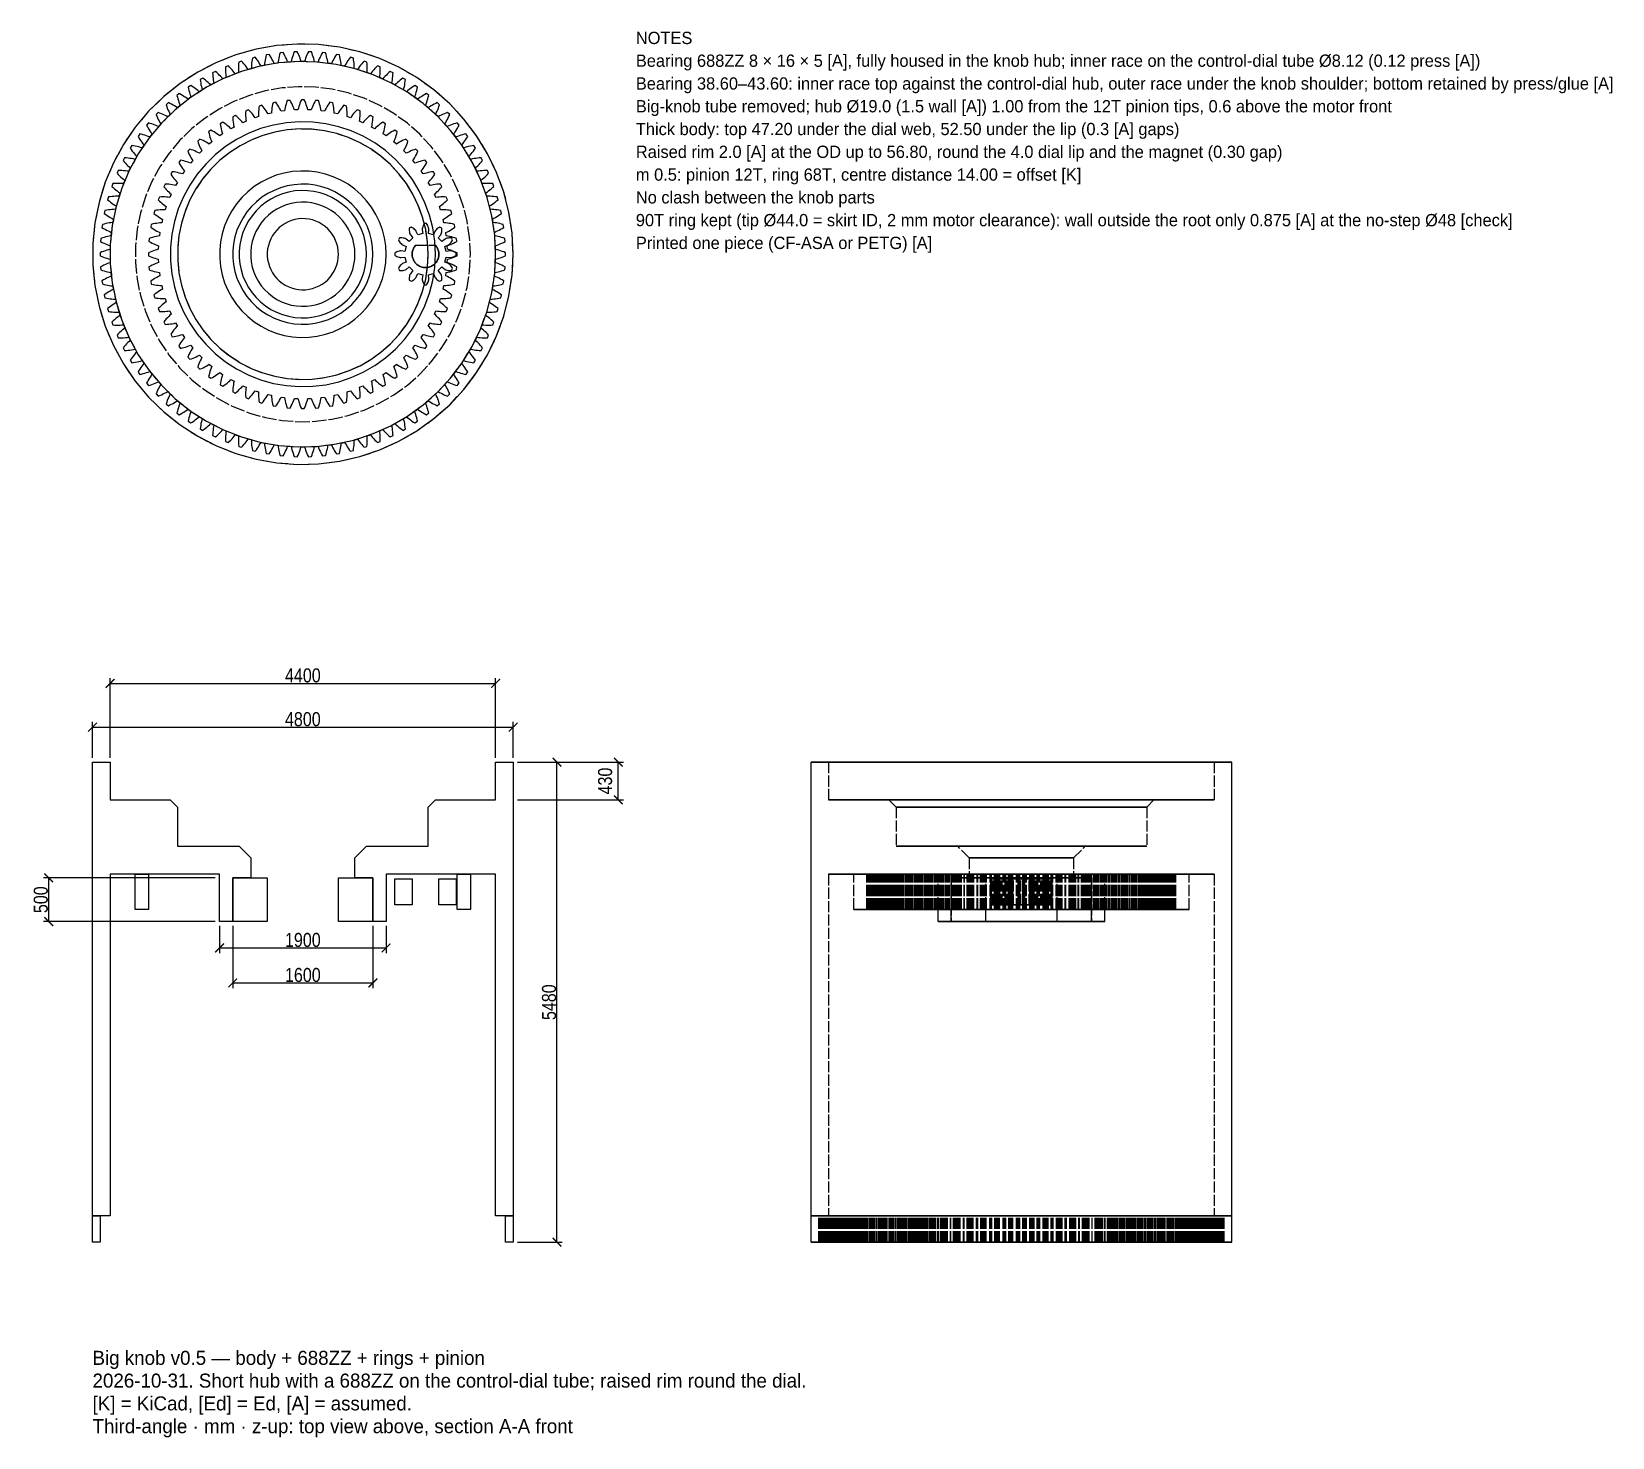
# Model space of a CAD drawing. Header units: millimetres. Extents: x -31 to 149, y -20 to 140.
import ezdxf

# ---------------------------------------------------------------- set-up
doc = ezdxf.new("R2010")
doc.units = ezdxf.units.MM
doc.linetypes.add('DASHED', pattern=[1.524, 1.27, -0.254])
for name, color, linetype in [('DIMS', 3, 'CONTINUOUS'), ('HIDDEN', 8, 'DASHED'), ('TEXT', 7, 'CONTINUOUS'), ('VISIBLE', 7, 'CONTINUOUS')]:
    doc.layers.add(name, color=color, linetype=linetype)
doc.styles.add('OpenSansCondensed-Light', font='OpenSansCondensed-Light.ttf')
doc.dimstyles.new('EZDXF', dxfattribs={"dimtxt": 0.25, "dimasz": 0.175, "dimexe": 0.375, "dimexo": 0.125, "dimgap": 0.1, "dimtad": 1, "dimlfac": 100, "dimzin": 12, "dimdsep": 46, "dimtxsty": 'OpenSansCondensed-Light', "dimblk": 'ARCHTICK', "dimcen": 2.5, "dimazin": 3, "dimtfac": 0.5, "dimtmove": 2, "dimatfit": 3})

msp = doc.modelspace()

# ---------------------------------------------------------------- texts
at = {"layer": 'TEXT'}
for s, height, p in [('NOTES', 1.4, (38, 138.78508)), ('Bearing 688ZZ 8 × 16 × 5 [A], fully housed in the knob hub; inner race on the control-dial tube Ø8.12 (0.12 press [A])', 1.4, (38, 136.18508)), ('Bearing 38.60–43.60: inner race top against the control-dial hub, outer race under the knob shoulder; bottom retained by press/glue [A]', 1.4, (38, 133.58508)), ('Big-knob tube removed; hub Ø19.0 (1.5 wall [A]) 1.00 from the 12T pinion tips, 0.6 above the motor front', 1.4, (38, 130.98508)), ('Thick body: top 47.20 under the dial web, 52.50 under the lip (0.3 [A] gaps)', 1.4, (38, 128.38508)), ('Raised rim 2.0 [A] at the OD up to 56.80, round the 4.0 dial lip and the magnet (0.30 gap)', 1.4, (38, 125.78508)), ('m 0.5: pinion 12T, ring 68T, centre distance 14.00 = offset [K]', 1.4, (38, 123.18508)), ('No clash between the knob parts', 1.4, (38, 120.58508)), ('90T ring kept (tip Ø44.0 = skirt ID, 2 mm motor clearance): wall outside the root only 0.875 [A] at the no-step Ø48 [check]', 1.4, (38, 117.98508)), ('Printed one piece (CF-ASA or PETG) [A]', 1.4, (38, 115.38508)), ('Big knob v0.5 — body + 688ZZ + rings + pinion', 1.6, (-24, -12)), ('2026-10-31. Short hub with a 688ZZ on the control-dial tube; raised rim round the dial.', 1.6, (-24, -14.6)), ('[K] = KiCad, [Ed] = Ed, [A] = assumed.', 1.6, (-24, -17.2)), ('Third-angle · mm · z-up: top view above, section A-A front', 1.6, (-24, -19.8))]:
    msp.add_text(s, height=height, dxfattribs=at).set_placement(p)

# ---------------------------------------------------------------- blocks, each defined once
blk = doc.blocks.new('_ARCHTICK')
at = {"color": 0, "linetype": 'BYBLOCK', "const_width": 0.15}
blk.add_lwpolyline([(-0.5, -0.5), (0.5, 0.5)], dxfattribs=at)

# ---------------------------------------------------------------- dimensions: what is measured, and where the dimension line sits
at = {"layer": 'DIMS'}
for base, p1, p2 in [((-22, 65.8), (-22, 56.8), (22, 56.8)), ((-24, 60.8), (-24, 56.8), (24, 56.8)), ((-9.5, 35.6), (-9.5, 38.6), (9.5, 38.6)), ((-8, 31.6), (-8, 38.6), (8, 38.6))]:
    msp.add_linear_dim(base=base, p1=p1, p2=p2, dimstyle='EZDXF', override={"dimtxt": 1.6, "dimasz": 1, "dimexe": 0.6, "dimexo": 0.5, "dimdec": 2}, dxfattribs=at).render()
for base, p1, p2 in [((29, 2), (24, 2), (24, 56.8)), ((36, 52.5), (24, 52.5), (24, 56.8)), ((-29, 38.6), (-9.5, 38.6), (-9.5, 43.6))]:
    msp.add_linear_dim(base=base, p1=p1, p2=p2, angle=90, dimstyle='EZDXF', override={"dimtxt": 1.6, "dimasz": 1, "dimexe": 0.6, "dimexo": 0.5, "dimdec": 2}, dxfattribs=at).render()

# ---------------------------------------------------------------- linework, layer by layer
at = {"layer": 'HIDDEN'}
for points in [[(24, 114.79254), (23.88074, 117.18217), (23.52414, 119.54805), (22.93375, 121.86666), (22.11543, 124.11498), (21.07732, 126.27064), (19.82973, 128.31222), (18.38507, 130.21944), (16.75768, 131.97334), (14.96376, 133.5565), (13.02111, 134.95316), (10.94906, 136.14946), (8.76818, 137.13351), (6.50017, 137.89552), (4.16756, 138.42793), (1.79352, 138.72543), (-0.59834, 138.78508), (-2.98425, 138.60628), (-5.3405, 138.19081), (-7.64368, 137.5428), (-9.87089, 136.66868), (-12, 135.57715), (-14.00985, 134.27905), (-15.88046, 132.78729), (-17.59324, 131.11669), (-19.13118, 129.28385), (-20.47898, 127.30699), (-21.62325, 125.20575), (-22.55262, 123.00102), (-23.25785, 120.71472), (-23.73194, 118.36955), (-23.97017, 115.98884), (-23.97017, 113.59624), (-23.73194, 111.21553), (-23.25785, 108.87036), (-22.55262, 106.58406), (-21.62325, 104.37933), (-20.47898, 102.2781), (-19.13118, 100.30123), (-17.59324, 98.46839), (-15.88046, 96.79779), (-14.00985, 95.30603), (-12, 94.00793), (-9.87089, 92.9164), (-7.64368, 92.04228), (-5.3405, 91.39427), (-2.98425, 90.9788), (-0.59834, 90.8), (1.79352, 90.85965), (4.16756, 91.15715), (6.50017, 91.68956), (8.76818, 92.45157), (10.94906, 93.43562), (13.02111, 94.63192), (14.96376, 96.02858), (16.75768, 97.61174), (18.38507, 99.36564), (19.82973, 101.27286), (21.07732, 103.31444), (22.11543, 105.47011), (22.93375, 107.71842), (23.52414, 110.03703), (23.88074, 112.40291), (24, 114.79254)], [(24, 114.79254), (23.88074, 117.18217), (23.52414, 119.54805), (22.93375, 121.86666), (22.11543, 124.11498), (21.07732, 126.27064), (19.82973, 128.31222), (18.38507, 130.21944), (16.75768, 131.97334), (14.96376, 133.5565), (13.02111, 134.95316), (10.94906, 136.14946), (8.76818, 137.13351), (6.50017, 137.89552), (4.16756, 138.42793), (1.79352, 138.72543), (-0.59834, 138.78508), (-2.98425, 138.60628), (-5.3405, 138.19081), (-7.64368, 137.5428), (-9.87089, 136.66868), (-12, 135.57715), (-14.00985, 134.27905), (-15.88046, 132.78729), (-17.59324, 131.11669), (-19.13118, 129.28385), (-20.47898, 127.30699), (-21.62325, 125.20575), (-22.55262, 123.00102), (-23.25785, 120.71472), (-23.73194, 118.36955), (-23.97017, 115.98884), (-23.97017, 113.59624), (-23.73194, 111.21553), (-23.25785, 108.87036), (-22.55262, 106.58406), (-21.62325, 104.37933), (-20.47898, 102.2781), (-19.13118, 100.30123), (-17.59324, 98.46839), (-15.88046, 96.79779), (-14.00985, 95.30603), (-12, 94.00793), (-9.87089, 92.9164), (-7.64368, 92.04228), (-5.3405, 91.39427), (-2.98425, 90.9788), (-0.59834, 90.8), (1.79352, 90.85965), (4.16756, 91.15715), (6.50017, 91.68956), (8.76818, 92.45157), (10.94906, 93.43562), (13.02111, 94.63192), (14.96376, 96.02858), (16.75768, 97.61174), (18.38507, 99.36564), (19.82973, 101.27286), (21.07732, 103.31444), (22.11543, 105.47011), (22.93375, 107.71842), (23.52414, 110.03703), (23.88074, 112.40291), (24, 114.79254)], [(24, 114.79254), (23.88074, 117.18217), (23.52414, 119.54805), (22.93375, 121.86666), (22.11543, 124.11498), (21.07732, 126.27064), (19.82973, 128.31222), (18.38507, 130.21944), (16.75768, 131.97334), (14.96376, 133.5565), (13.02111, 134.95316), (10.94906, 136.14946), (8.76818, 137.13351), (6.50017, 137.89552), (4.16756, 138.42793), (1.79352, 138.72543), (-0.59834, 138.78508), (-2.98425, 138.60628), (-5.3405, 138.19081), (-7.64368, 137.5428), (-9.87089, 136.66868), (-12, 135.57715), (-14.00985, 134.27905), (-15.88046, 132.78729), (-17.59324, 131.11669), (-19.13118, 129.28385), (-20.47898, 127.30699), (-21.62325, 125.20575), (-22.55262, 123.00102), (-23.25785, 120.71472), (-23.73194, 118.36955), (-23.97017, 115.98884), (-23.97017, 113.59624), (-23.73194, 111.21553), (-23.25785, 108.87036), (-22.55262, 106.58406), (-21.62325, 104.37933), (-20.47898, 102.2781), (-19.13118, 100.30123), (-17.59324, 98.46839), (-15.88046, 96.79779), (-14.00985, 95.30603), (-12, 94.00793), (-9.87089, 92.9164), (-7.64368, 92.04228), (-5.3405, 91.39427), (-2.98425, 90.9788), (-0.59834, 90.8), (1.79352, 90.85965), (4.16756, 91.15715), (6.50017, 91.68956), (8.76818, 92.45157), (10.94906, 93.43562), (13.02111, 94.63192), (14.96376, 96.02858), (16.75768, 97.61174), (18.38507, 99.36564), (19.82973, 101.27286), (21.07732, 103.31444), (22.11543, 105.47011), (22.93375, 107.71842), (23.52414, 110.03703), (23.88074, 112.40291), (24, 114.79254)], [(-5.7622, 137.18813), (-5.79356, 136.98631)], [(-5.7622, 137.18813), (-5.79356, 136.98631)], [(-5.42637, 137.27187), (-5.7622, 137.18813)], [(-5.42637, 137.27187), (-5.7622, 137.18813)], [(-5.30394, 137.10839), (-5.42637, 137.27187)], [(-5.30394, 137.10839), (-5.42637, 137.27187)], [(-5.18625, 136.94351), (-5.30394, 137.10839)], [(-5.18625, 136.94351), (-5.30394, 137.10839)], [(-4.27174, 137.13789), (-4.30711, 136.94012)], [(-4.27174, 137.13789), (-4.30711, 136.94012)], [(-4.23128, 137.33639), (-4.27174, 137.13789)], [(-4.23128, 137.33639), (-4.27174, 137.13789)], [(-4.18593, 137.53553), (-4.23128, 137.33639)], [(-4.18593, 137.53553), (-4.23128, 137.33639)], [(-3.84507, 137.59563), (-4.18593, 137.53553)], [(-3.84507, 137.59563), (-4.18593, 137.53553)], [(-3.73435, 137.42401), (-3.84507, 137.59563)], [(-3.73435, 137.42401), (-3.84507, 137.59563)], [(-3.62844, 137.25132), (-3.73435, 137.42401)], [(-3.62844, 137.25132), (-3.73435, 137.42401)], [(-3.52756, 137.07757), (-3.62844, 137.25132)], [(-3.52756, 137.07757), (-3.62844, 137.25132)], [(-2.75168, 137.18662), (-2.79543, 136.99223)], [(-2.75168, 137.18662), (-2.79543, 136.99223)], [(-2.7026, 137.38144), (-2.75168, 137.18662)], [(-2.7026, 137.38144), (-2.75168, 137.18662)], [(-2.6484, 137.57663), (-2.7026, 137.38144)], [(-2.6484, 137.57663), (-2.7026, 137.38144)], [(-2.58926, 137.77213), (-2.6484, 137.57663)], [(-2.58926, 137.77213), (-2.6484, 137.57663)], [(-2.24504, 137.8083), (-2.58926, 137.77213)], [(-2.24504, 137.8083), (-2.58926, 137.77213)], [(-2.14656, 137.62938), (-2.24504, 137.8083)], [(-2.14656, 137.62938), (-2.24504, 137.8083)], [(-2.05296, 137.44972), (-2.14656, 137.62938)], [(-2.05296, 137.44972), (-2.14656, 137.62938)], [(-1.96444, 137.26936), (-2.05296, 137.44972)], [(-1.96444, 137.26936), (-2.05296, 137.44972)], [(-1.88123, 137.08832), (-1.96444, 137.26936)], [(-1.88123, 137.08832), (-1.96444, 137.26936)], [(-1.24005, 137.13315), (-1.29162, 136.94241)], [(-1.24005, 137.13315), (-1.29162, 136.94241)], [(-1.18285, 137.32401), (-1.24005, 137.13315)], [(-1.18285, 137.32401), (-1.24005, 137.13315)], [(-1.12029, 137.51494), (-1.18285, 137.32401)], [(-1.12029, 137.51494), (-1.18285, 137.32401)], [(-1.05261, 137.70588), (-1.12029, 137.51494)], [(-1.05261, 137.70588), (-1.12029, 137.51494)], [(-0.97998, 137.89677), (-1.05261, 137.70588)], [(-0.97998, 137.89677), (-1.05261, 137.70588)], [(-0.63408, 137.90885), (-0.97998, 137.89677)], [(-0.63408, 137.90885), (-0.97998, 137.89677)], [(-0.54831, 137.72349), (-0.63408, 137.90885)], [(-0.54831, 137.72349), (-0.63408, 137.90885)], [(-0.46747, 137.53774), (-0.54831, 137.72349)], [(-0.46747, 137.53774), (-0.54831, 137.72349)], [(-0.39175, 137.35164), (-0.46747, 137.53774)], [(-0.39175, 137.35164), (-0.46747, 137.53774)], [(-0.32137, 137.16523), (-0.39175, 137.35164)], [(-0.32137, 137.16523), (-0.39175, 137.35164)], [(-0.25662, 136.97856), (-0.32137, 137.16523)], [(-0.25662, 136.97856), (-0.32137, 137.16523)], [(0.32137, 137.16523), (0.25662, 136.97856)], [(0.32137, 137.16523), (0.25662, 136.97856)], [(0.39175, 137.35164), (0.32137, 137.16523)], [(0.39175, 137.35164), (0.32137, 137.16523)], [(0.46747, 137.53774), (0.39175, 137.35164)], [(0.46747, 137.53774), (0.39175, 137.35164)], [(0.54831, 137.72349), (0.46747, 137.53774)], [(0.54831, 137.72349), (0.46747, 137.53774)], [(0.63408, 137.90885), (0.54831, 137.72349)], [(0.63408, 137.90885), (0.54831, 137.72349)], [(0.97998, 137.89677), (0.63408, 137.90885)], [(0.97998, 137.89677), (0.63408, 137.90885)], [(1.05261, 137.70588), (0.97998, 137.89677)], [(1.05261, 137.70588), (0.97998, 137.89677)], [(1.12029, 137.51494), (1.05261, 137.70588)], [(1.12029, 137.51494), (1.05261, 137.70588)], [(1.18285, 137.32401), (1.12029, 137.51494)], [(1.18285, 137.32401), (1.12029, 137.51494)], [(1.24005, 137.13315), (1.18285, 137.32401)], [(1.24005, 137.13315), (1.18285, 137.32401)], [(1.29162, 136.94241), (1.24005, 137.13315)], [(1.29162, 136.94241), (1.24005, 137.13315)], [(1.96444, 137.26936), (1.88123, 137.08832)], [(1.96444, 137.26936), (1.88123, 137.08832)], [(2.05296, 137.44972), (1.96444, 137.26936)], [(2.05296, 137.44972), (1.96444, 137.26936)], [(2.14656, 137.62938), (2.05296, 137.44972)], [(2.14656, 137.62938), (2.05296, 137.44972)], [(2.24504, 137.8083), (2.14656, 137.62938)], [(2.24504, 137.8083), (2.14656, 137.62938)], [(2.58926, 137.77213), (2.24504, 137.8083)], [(2.58926, 137.77213), (2.24504, 137.8083)], [(2.6484, 137.57663), (2.58926, 137.77213)], [(2.6484, 137.57663), (2.58926, 137.77213)], [(2.7026, 137.38144), (2.6484, 137.57663)], [(2.7026, 137.38144), (2.6484, 137.57663)], [(2.75168, 137.18662), (2.7026, 137.38144)], [(2.75168, 137.18662), (2.7026, 137.38144)], [(2.79543, 136.99223), (2.75168, 137.18662)], [(2.79543, 136.99223), (2.75168, 137.18662)], [(3.62844, 137.25132), (3.52756, 137.07757)], [(3.62844, 137.25132), (3.52756, 137.07757)], [(3.73435, 137.42401), (3.62844, 137.25132)], [(3.73435, 137.42401), (3.62844, 137.25132)], [(3.84507, 137.59563), (3.73435, 137.42401)], [(3.84507, 137.59563), (3.73435, 137.42401)], [(4.18593, 137.53553), (3.84507, 137.59563)], [(4.18593, 137.53553), (3.84507, 137.59563)], [(4.23128, 137.33639), (4.18593, 137.53553)], [(4.23128, 137.33639), (4.18593, 137.53553)], [(4.27174, 137.13789), (4.23128, 137.33639)], [(4.27174, 137.13789), (4.23128, 137.33639)], [(4.30711, 136.94012), (4.27174, 137.13789)], [(4.30711, 136.94012), (4.27174, 137.13789)], [(5.30394, 137.10839), (5.18625, 136.94351)], [(5.30394, 137.10839), (5.18625, 136.94351)], [(5.42637, 137.27187), (5.30394, 137.10839)], [(5.42637, 137.27187), (5.30394, 137.10839)], [(5.7622, 137.18813), (5.42637, 137.27187)], [(5.7622, 137.18813), (5.42637, 137.27187)], [(5.79356, 136.98631), (5.7622, 137.18813)], [(5.79356, 136.98631), (5.7622, 137.18813)], [(22, 114.79254), (21.89068, 116.98303), (21.56379, 119.15176), (21.0226, 121.27715), (20.27248, 123.33811), (19.32087, 125.31413), (18.17725, 127.18558), (16.85298, 128.93387), (15.36121, 130.54161), (13.71678, 131.99283), (11.93602, 133.27311), (10.03663, 134.36972), (8.0375, 135.27176), (5.95849, 135.97027), (3.82026, 136.45831), (1.64406, 136.73102), (-0.54848, 136.7857), (-2.73556, 136.6218), (-4.89546, 136.24095), (-7.00671, 135.64694), (-9.04832, 134.84567), (-11, 133.8451), (-12.84236, 132.65518), (-14.55709, 131.28773), (-16.12714, 129.75634), (-17.53692, 128.07624), (-18.7724, 126.26411), (-19.82132, 124.33798), (-20.67324, 122.31698), (-21.3197, 120.2212), (-21.75428, 118.07147), (-21.97265, 115.88915), (-21.97265, 113.69593), (-21.75428, 111.51361), (-21.3197, 109.36388), (-20.67324, 107.2681), (-19.82132, 105.2471), (-18.7724, 103.32097), (-17.53692, 101.50884), (-16.12714, 99.82874), (-14.55709, 98.29735), (-12.84236, 96.9299), (-11, 95.73998), (-9.04832, 94.73941), (-7.00671, 93.93814), (-4.89546, 93.34413), (-2.73556, 92.96328), (-0.54848, 92.79938), (1.64406, 92.85406), (3.82026, 93.12677), (5.95849, 93.61481), (8.0375, 94.31332), (10.03663, 95.21536), (11.93602, 96.31197), (13.71678, 97.59225), (15.36121, 99.04347), (16.85298, 100.65121), (18.17725, 102.3995), (19.32087, 104.27095), (20.27248, 106.24697), (21.0226, 108.30793), (21.56379, 110.43333), (21.89068, 112.60205), (22, 114.79254)], [(22, 114.79254), (21.89068, 116.98303), (21.56379, 119.15176), (21.0226, 121.27715), (20.27248, 123.33811), (19.32087, 125.31413), (18.17725, 127.18558), (16.85298, 128.93387), (15.36121, 130.54161), (13.71678, 131.99283), (11.93602, 133.27311), (10.03663, 134.36972), (8.0375, 135.27176), (5.95849, 135.97027), (3.82026, 136.45831), (1.64406, 136.73102), (-0.54848, 136.7857), (-2.73556, 136.6218), (-4.89546, 136.24095), (-7.00671, 135.64694), (-9.04832, 134.84567), (-11, 133.8451), (-12.84236, 132.65518), (-14.55709, 131.28773), (-16.12714, 129.75634), (-17.53692, 128.07624), (-18.7724, 126.26411), (-19.82132, 124.33798), (-20.67324, 122.31698), (-21.3197, 120.2212), (-21.75428, 118.07147), (-21.97265, 115.88915), (-21.97265, 113.69593), (-21.75428, 111.51361), (-21.3197, 109.36388), (-20.67324, 107.2681), (-19.82132, 105.2471), (-18.7724, 103.32097), (-17.53692, 101.50884), (-16.12714, 99.82874), (-14.55709, 98.29735), (-12.84236, 96.9299), (-11, 95.73998), (-9.04832, 94.73941), (-7.00671, 93.93814), (-4.89546, 93.34413), (-2.73556, 92.96328), (-0.54848, 92.79938), (1.64406, 92.85406), (3.82026, 93.12677), (5.95849, 93.61481), (8.0375, 94.31332), (10.03663, 95.21536), (11.93602, 96.31197), (13.71678, 97.59225), (15.36121, 99.04347), (16.85298, 100.65121), (18.17725, 102.3995), (19.32087, 104.27095), (20.27248, 106.24697), (21.0226, 108.30793), (21.56379, 110.43333), (21.89068, 112.60205), (22, 114.79254)], [(22, 114.79254), (21.89068, 116.98303), (21.56379, 119.15176), (21.0226, 121.27715), (20.27248, 123.33811), (19.32087, 125.31413), (18.17725, 127.18558), (16.85298, 128.93387), (15.36121, 130.54161), (13.71678, 131.99283), (11.93602, 133.27311), (10.03663, 134.36972), (8.0375, 135.27176), (5.95849, 135.97027), (3.82026, 136.45831), (1.64406, 136.73102), (-0.54848, 136.7857), (-2.73556, 136.6218), (-4.89546, 136.24095), (-7.00671, 135.64694), (-9.04832, 134.84567), (-11, 133.8451), (-12.84236, 132.65518), (-14.55709, 131.28773), (-16.12714, 129.75634), (-17.53692, 128.07624), (-18.7724, 126.26411), (-19.82132, 124.33798), (-20.67324, 122.31698), (-21.3197, 120.2212), (-21.75428, 118.07147), (-21.97265, 115.88915), (-21.97265, 113.69593), (-21.75428, 111.51361), (-21.3197, 109.36388), (-20.67324, 107.2681), (-19.82132, 105.2471), (-18.7724, 103.32097), (-17.53692, 101.50884), (-16.12714, 99.82874), (-14.55709, 98.29735), (-12.84236, 96.9299), (-11, 95.73998), (-9.04832, 94.73941), (-7.00671, 93.93814), (-4.89546, 93.34413), (-2.73556, 92.96328), (-0.54848, 92.79938), (1.64406, 92.85406), (3.82026, 93.12677), (5.95849, 93.61481), (8.0375, 94.31332), (10.03663, 95.21536), (11.93602, 96.31197), (13.71678, 97.59225), (15.36121, 99.04347), (16.85298, 100.65121), (18.17725, 102.3995), (19.32087, 104.27095), (20.27248, 106.24697), (21.0226, 108.30793), (21.56379, 110.43333), (21.89068, 112.60205), (22, 114.79254)], [(-9.98151, 135.65243), (-10.29259, 135.50071)], [(-9.98151, 135.65243), (-10.29259, 135.50071)], [(-10.29259, 135.50071), (-10.2813, 135.29678)], [(-10.29259, 135.50071), (-10.2813, 135.29678)], [(-10.2813, 135.29678), (-10.26547, 135.09482)], [(-10.2813, 135.29678), (-10.26547, 135.09482)], [(-9.82776, 135.51798), (-9.98151, 135.65243)], [(-9.82776, 135.51798), (-9.98151, 135.65243)], [(-9.67836, 135.38117), (-9.82776, 135.51798)], [(-9.67836, 135.38117), (-9.82776, 135.51798)], [(-9.53349, 135.24196), (-9.67836, 135.38117)], [(-9.53349, 135.24196), (-9.67836, 135.38117)], [(-8.82299, 136.16824), (-8.82595, 135.96402)], [(-8.82299, 136.16824), (-8.82595, 135.96402)], [(-8.82595, 135.96402), (-8.82425, 135.76145)], [(-8.82595, 135.96402), (-8.82425, 135.76145)], [(-8.82425, 135.76145), (-8.81773, 135.56064)], [(-8.82425, 135.76145), (-8.81773, 135.56064)], [(-8.50208, 136.29789), (-8.82299, 136.16824)], [(-8.50208, 136.29789), (-8.82299, 136.16824)], [(-8.81773, 135.56064), (-8.80621, 135.36172)], [(-8.81773, 135.56064), (-8.80621, 135.36172)], [(-8.80621, 135.36172), (-8.78943, 135.16485)], [(-8.80621, 135.36172), (-8.78943, 135.16485)], [(-8.35809, 136.15305), (-8.50208, 136.29789)], [(-8.35809, 136.15305), (-8.50208, 136.29789)], [(-8.2186, 136.00615), (-8.35809, 136.15305)], [(-8.2186, 136.00615), (-8.35809, 136.15305)], [(-8.08379, 135.85717), (-8.2186, 136.00615)], [(-8.08379, 135.85717), (-8.2186, 136.00615)], [(-7.9539, 135.70608), (-8.08379, 135.85717)], [(-7.9539, 135.70608), (-8.08379, 135.85717)], [(-7.82921, 135.55281), (-7.9539, 135.70608)], [(-7.82921, 135.55281), (-7.9539, 135.70608)], [(-7.71007, 135.39727), (-7.82921, 135.55281)], [(-7.71007, 135.39727), (-7.82921, 135.55281)], [(-7.33821, 135.53262), (-7.71007, 135.39727)], [(-7.33821, 135.53262), (-7.71007, 135.39727)], [(-7.34754, 136.12515), (-7.34992, 135.92591)], [(-7.34754, 136.12515), (-7.34992, 135.92591)], [(-7.34992, 135.92591), (-7.34692, 135.72834)], [(-7.34992, 135.92591), (-7.34692, 135.72834)], [(-7.34004, 136.32592), (-7.34754, 136.12515)], [(-7.34004, 136.32592), (-7.34754, 136.12515)], [(-7.34692, 135.72834), (-7.33821, 135.53262)], [(-7.34692, 135.72834), (-7.33821, 135.53262)], [(-7.3276, 136.52811), (-7.34004, 136.32592)], [(-7.3276, 136.52811), (-7.34004, 136.32592)], [(-7.3104, 136.73163), (-7.3276, 136.52811)], [(-7.3104, 136.73163), (-7.3276, 136.52811)], [(-6.98123, 136.83858), (-7.3104, 136.73163)], [(-6.98123, 136.83858), (-7.3104, 136.73163)], [(-6.8477, 136.68405), (-6.98123, 136.83858)], [(-6.8477, 136.68405), (-6.98123, 136.83858)], [(-6.71879, 136.52777), (-6.8477, 136.68405)], [(-6.71879, 136.52777), (-6.8477, 136.68405)], [(-6.5947, 136.36976), (-6.71879, 136.52777)], [(-6.5947, 136.36976), (-6.71879, 136.52777)], [(-6.47567, 136.20997), (-6.5947, 136.36976)], [(-6.47567, 136.20997), (-6.5947, 136.36976)], [(-6.36197, 136.04837), (-6.47567, 136.20997)], [(-6.36197, 136.04837), (-6.47567, 136.20997)], [(-6.25398, 135.8849), (-6.36197, 136.04837)], [(-6.25398, 135.8849), (-6.36197, 136.04837)], [(-5.87358, 135.99398), (-6.25398, 135.8849)], [(-5.87358, 135.99398), (-6.25398, 135.8849)], [(-5.86862, 136.18984), (-5.87358, 135.99398)], [(-5.86862, 136.18984), (-5.87358, 135.99398)], [(-5.85783, 136.38713), (-5.86862, 136.18984)], [(-5.85783, 136.38713), (-5.86862, 136.18984)], [(-5.84156, 136.58572), (-5.85783, 136.38713)], [(-5.84156, 136.58572), (-5.85783, 136.38713)], [(-5.82006, 136.78548), (-5.84156, 136.58572)], [(-5.82006, 136.78548), (-5.84156, 136.58572)], [(-5.79356, 136.98631), (-5.82006, 136.78548)], [(-5.79356, 136.98631), (-5.82006, 136.78548)], [(-5.07349, 136.77722), (-5.18625, 136.94351)], [(-5.07349, 136.77722), (-5.18625, 136.94351)], [(-4.96589, 136.60952), (-5.07349, 136.77722)], [(-4.96589, 136.60952), (-5.07349, 136.77722)], [(-4.86374, 136.44038), (-4.96589, 136.60952)], [(-4.86374, 136.44038), (-4.96589, 136.60952)], [(-4.76741, 136.26978), (-4.86374, 136.44038)], [(-4.76741, 136.26978), (-4.86374, 136.44038)], [(-4.38033, 136.35206), (-4.76741, 136.26978)], [(-4.38033, 136.35206), (-4.76741, 136.26978)], [(-4.36172, 136.54709), (-4.38033, 136.35206)], [(-4.36172, 136.54709), (-4.38033, 136.35206)], [(-4.3372, 136.74315), (-4.36172, 136.54709)], [(-4.3372, 136.74315), (-4.36172, 136.54709)], [(-4.30711, 136.94012), (-4.3372, 136.74315)], [(-4.30711, 136.94012), (-4.3372, 136.74315)], [(-3.43192, 136.90278), (-3.52756, 137.07757)], [(-3.43192, 136.90278), (-3.52756, 137.07757)], [(-3.34182, 136.72693), (-3.43192, 136.90278)], [(-3.34182, 136.72693), (-3.43192, 136.90278)], [(-3.25762, 136.55002), (-3.34182, 136.72693)], [(-3.25762, 136.55002), (-3.34182, 136.72693)], [(-2.86575, 136.60509), (-3.25762, 136.55002)], [(-2.86575, 136.60509), (-3.25762, 136.55002)], [(-2.83358, 136.79836), (-2.86575, 136.60509)], [(-2.83358, 136.79836), (-2.86575, 136.60509)], [(-2.79543, 136.99223), (-2.83358, 136.79836)], [(-2.79543, 136.99223), (-2.83358, 136.79836)], [(-1.80361, 136.90661), (-1.88123, 137.08832)], [(-1.80361, 136.90661), (-1.88123, 137.08832)], [(-1.73196, 136.72426), (-1.80361, 136.90661)], [(-1.73196, 136.72426), (-1.80361, 136.90661)], [(-1.3372, 136.75186), (-1.73196, 136.72426)], [(-1.3372, 136.75186), (-1.73196, 136.72426)], [(-1.29162, 136.94241), (-1.3372, 136.75186)], [(-1.29162, 136.94241), (-1.3372, 136.75186)], [(-0.19786, 136.79165), (-0.25662, 136.97856)], [(-0.19786, 136.79165), (-0.25662, 136.97856)], [(0.19786, 136.79165), (-0.19786, 136.79165)], [(0.19786, 136.79165), (-0.19786, 136.79165)], [(0.25662, 136.97856), (0.19786, 136.79165)], [(0.25662, 136.97856), (0.19786, 136.79165)], [(1.3372, 136.75186), (1.29162, 136.94241)], [(1.3372, 136.75186), (1.29162, 136.94241)], [(1.73196, 136.72426), (1.3372, 136.75186)], [(1.73196, 136.72426), (1.3372, 136.75186)], [(1.80361, 136.90661), (1.73196, 136.72426)], [(1.80361, 136.90661), (1.73196, 136.72426)], [(1.88123, 137.08832), (1.80361, 136.90661)], [(1.88123, 137.08832), (1.80361, 136.90661)], [(2.83358, 136.79836), (2.79543, 136.99223)], [(2.83358, 136.79836), (2.79543, 136.99223)], [(2.86575, 136.60509), (2.83358, 136.79836)], [(2.86575, 136.60509), (2.83358, 136.79836)], [(3.25762, 136.55002), (2.86575, 136.60509)], [(3.25762, 136.55002), (2.86575, 136.60509)], [(3.34182, 136.72693), (3.25762, 136.55002)], [(3.34182, 136.72693), (3.25762, 136.55002)], [(3.43192, 136.90278), (3.34182, 136.72693)], [(3.43192, 136.90278), (3.34182, 136.72693)], [(3.52756, 137.07757), (3.43192, 136.90278)], [(3.52756, 137.07757), (3.43192, 136.90278)], [(4.3372, 136.74315), (4.30711, 136.94012)], [(4.3372, 136.74315), (4.30711, 136.94012)], [(4.36172, 136.54709), (4.3372, 136.74315)], [(4.36172, 136.54709), (4.3372, 136.74315)], [(4.38033, 136.35206), (4.36172, 136.54709)], [(4.38033, 136.35206), (4.36172, 136.54709)], [(4.76741, 136.26978), (4.38033, 136.35206)], [(4.76741, 136.26978), (4.38033, 136.35206)], [(4.86374, 136.44038), (4.76741, 136.26978)], [(4.86374, 136.44038), (4.76741, 136.26978)], [(4.96589, 136.60952), (4.86374, 136.44038)], [(4.96589, 136.60952), (4.86374, 136.44038)], [(5.07349, 136.77722), (4.96589, 136.60952)], [(5.07349, 136.77722), (4.96589, 136.60952)], [(5.18625, 136.94351), (5.07349, 136.77722)], [(5.18625, 136.94351), (5.07349, 136.77722)], [(5.82006, 136.78548), (5.79356, 136.98631)], [(5.82006, 136.78548), (5.79356, 136.98631)], [(5.84156, 136.58572), (5.82006, 136.78548)], [(5.84156, 136.58572), (5.82006, 136.78548)], [(5.85783, 136.38713), (5.84156, 136.58572)], [(5.85783, 136.38713), (5.84156, 136.58572)], [(5.86862, 136.18984), (5.85783, 136.38713)], [(5.86862, 136.18984), (5.85783, 136.38713)], [(5.87358, 135.99398), (5.86862, 136.18984)], [(5.87358, 135.99398), (5.86862, 136.18984)], [(6.25398, 135.8849), (5.87358, 135.99398)], [(6.25398, 135.8849), (5.87358, 135.99398)], [(6.36197, 136.04837), (6.25398, 135.8849)], [(6.36197, 136.04837), (6.25398, 135.8849)], [(6.47567, 136.20997), (6.36197, 136.04837)], [(6.47567, 136.20997), (6.36197, 136.04837)], [(6.5947, 136.36976), (6.47567, 136.20997)], [(6.5947, 136.36976), (6.47567, 136.20997)], [(6.71879, 136.52777), (6.5947, 136.36976)], [(6.71879, 136.52777), (6.5947, 136.36976)], [(6.8477, 136.68405), (6.71879, 136.52777)], [(6.8477, 136.68405), (6.71879, 136.52777)], [(6.98123, 136.83858), (6.8477, 136.68405)], [(6.98123, 136.83858), (6.8477, 136.68405)], [(7.3104, 136.73163), (6.98123, 136.83858)], [(7.3104, 136.73163), (6.98123, 136.83858)], [(7.3276, 136.52811), (7.3104, 136.73163)], [(7.3276, 136.52811), (7.3104, 136.73163)], [(7.34004, 136.32592), (7.3276, 136.52811)], [(7.34004, 136.32592), (7.3276, 136.52811)], [(7.33821, 135.53262), (7.34692, 135.72834)], [(7.33821, 135.53262), (7.34692, 135.72834)], [(7.71007, 135.39727), (7.33821, 135.53262)], [(7.71007, 135.39727), (7.33821, 135.53262)], [(7.34754, 136.12515), (7.34004, 136.32592)], [(7.34754, 136.12515), (7.34004, 136.32592)], [(7.34692, 135.72834), (7.34992, 135.92591)], [(7.34692, 135.72834), (7.34992, 135.92591)], [(7.34992, 135.92591), (7.34754, 136.12515)], [(7.34992, 135.92591), (7.34754, 136.12515)], [(7.82921, 135.55281), (7.71007, 135.39727)], [(7.82921, 135.55281), (7.71007, 135.39727)], [(7.9539, 135.70608), (7.82921, 135.55281)], [(7.9539, 135.70608), (7.82921, 135.55281)], [(8.08379, 135.85717), (7.9539, 135.70608)], [(8.08379, 135.85717), (7.9539, 135.70608)], [(8.2186, 136.00615), (8.08379, 135.85717)], [(8.2186, 136.00615), (8.08379, 135.85717)], [(8.35809, 136.15305), (8.2186, 136.00615)], [(8.35809, 136.15305), (8.2186, 136.00615)], [(8.50208, 136.29789), (8.35809, 136.15305)], [(8.50208, 136.29789), (8.35809, 136.15305)], [(8.82299, 136.16824), (8.50208, 136.29789)], [(8.82299, 136.16824), (8.50208, 136.29789)], [(8.78943, 135.16485), (8.80621, 135.36172)], [(8.78943, 135.16485), (8.80621, 135.36172)], [(8.80621, 135.36172), (8.81773, 135.56064)], [(8.80621, 135.36172), (8.81773, 135.56064)], [(8.81773, 135.56064), (8.82425, 135.76145)], [(8.81773, 135.56064), (8.82425, 135.76145)], [(8.82595, 135.96402), (8.82299, 136.16824)], [(8.82595, 135.96402), (8.82299, 136.16824)], [(8.82425, 135.76145), (8.82595, 135.96402)], [(8.82425, 135.76145), (8.82595, 135.96402)], [(9.67836, 135.38117), (9.53349, 135.24196)], [(9.67836, 135.38117), (9.53349, 135.24196)], [(9.82776, 135.51798), (9.67836, 135.38117)], [(9.82776, 135.51798), (9.67836, 135.38117)], [(9.98151, 135.65243), (9.82776, 135.51798)], [(9.98151, 135.65243), (9.82776, 135.51798)], [(10.29259, 135.50071), (9.98151, 135.65243)], [(10.29259, 135.50071), (9.98151, 135.65243)], [(10.26547, 135.09482), (10.2813, 135.29678)], [(10.26547, 135.09482), (10.2813, 135.29678)], [(10.2813, 135.29678), (10.29259, 135.50071)], [(10.2813, 135.29678), (10.29259, 135.50071)], [(19.125, 114.79254), (19.02996, 116.69678), (18.7458, 118.58209), (18.27533, 120.42973), (17.62323, 122.22136), (16.79599, 123.93915), (15.80182, 125.56604), (14.6506, 127.08585), (13.35378, 128.48349), (11.92424, 129.74507), (10.3762, 130.85804), (8.72503, 131.81134), (6.98715, 132.5955), (5.17982, 133.20273), (3.32102, 133.62699), (1.42921, 133.86406), (-0.4768, 133.9116), (-2.37807, 133.76912), (-4.25571, 133.43804), (-6.09106, 132.92165), (-7.86587, 132.22509), (-9.5625, 131.35528), (-11.1641, 130.32085), (-12.65474, 129.13211), (-14.01962, 127.80084), (-15.24516, 126.3403), (-16.31919, 124.76499), (-17.23103, 123.09057), (-17.97162, 121.33368), (-18.5336, 119.51178), (-18.91139, 117.64297), (-19.10123, 115.74584), (-19.10123, 113.83924), (-18.91139, 111.94211), (-18.5336, 110.07331), (-17.97162, 108.25141), (-17.23103, 106.49451), (-16.31919, 104.82009), (-15.24516, 103.24478), (-14.01962, 101.78424), (-12.65474, 100.45297), (-11.1641, 99.26423), (-9.5625, 98.2298), (-7.86587, 97.35999), (-6.09106, 96.66343), (-4.25571, 96.14704), (-2.37807, 95.81597), (-0.4768, 95.67348), (1.42921, 95.72102), (3.32102, 95.95809), (5.17982, 96.38235), (6.98715, 96.98958), (8.72503, 97.77374), (10.3762, 98.72704), (11.92424, 99.84001), (13.35378, 101.10159), (14.6506, 102.49923), (15.80182, 104.01904), (16.79599, 105.64593), (17.62323, 107.36372), (18.27533, 109.15535), (18.7458, 111.003), (19.02996, 112.88831), (19.125, 114.79254)], [(19.125, 114.79254), (19.02996, 116.69678), (18.7458, 118.58209), (18.27533, 120.42973), (17.62323, 122.22136), (16.79599, 123.93915), (15.80182, 125.56604), (14.6506, 127.08585), (13.35378, 128.48349), (11.92424, 129.74507), (10.3762, 130.85804), (8.72503, 131.81134), (6.98715, 132.5955), (5.17982, 133.20273), (3.32102, 133.62699), (1.42921, 133.86406), (-0.4768, 133.9116), (-2.37807, 133.76912), (-4.25571, 133.43804), (-6.09106, 132.92165), (-7.86587, 132.22509), (-9.5625, 131.35528), (-11.1641, 130.32085), (-12.65474, 129.13211), (-14.01962, 127.80084), (-15.24516, 126.3403), (-16.31919, 124.76499), (-17.23103, 123.09057), (-17.97162, 121.33368), (-18.5336, 119.51178), (-18.91139, 117.64297), (-19.10123, 115.74584), (-19.10123, 113.83924), (-18.91139, 111.94211), (-18.5336, 110.07331), (-17.97162, 108.25141), (-17.23103, 106.49451), (-16.31919, 104.82009), (-15.24516, 103.24478), (-14.01962, 101.78424), (-12.65474, 100.45297), (-11.1641, 99.26423), (-9.5625, 98.2298), (-7.86587, 97.35999), (-6.09106, 96.66343), (-4.25571, 96.14704), (-2.37807, 95.81597), (-0.4768, 95.67348), (1.42921, 95.72102), (3.32102, 95.95809), (5.17982, 96.38235), (6.98715, 96.98958), (8.72503, 97.77374), (10.3762, 98.72704), (11.92424, 99.84001), (13.35378, 101.10159), (14.6506, 102.49923), (15.80182, 104.01904), (16.79599, 105.64593), (17.62323, 107.36372), (18.27533, 109.15535), (18.7458, 111.003), (19.02996, 112.88831), (19.125, 114.79254)], [(-12.7875, 134.06027), (-13.07444, 133.86673)], [(-12.7875, 134.06027), (-13.07444, 133.86673)], [(-13.07444, 133.86673), (-13.03488, 133.66635)], [(-13.07444, 133.86673), (-13.03488, 133.66635)], [(-13.03488, 133.66635), (-12.9911, 133.46856)], [(-13.03488, 133.66635), (-12.9911, 133.46856)], [(-12.61654, 133.94852), (-12.7875, 134.06027)], [(-12.61654, 133.94852), (-12.7875, 134.06027)], [(-12.44956, 133.83384), (-12.61654, 133.94852)], [(-12.44956, 133.83384), (-12.61654, 133.94852)], [(-12.28672, 133.71615), (-12.44956, 133.83384)], [(-12.28672, 133.71615), (-12.44956, 133.83384)], [(-12.12826, 133.59536), (-12.28672, 133.71615)], [(-12.12826, 133.59536), (-12.28672, 133.71615)], [(-11.97442, 133.47136), (-12.12826, 133.59536)], [(-11.97442, 133.47136), (-12.12826, 133.59536)], [(-11.48995, 133.5537), (-11.82555, 133.34399)], [(-11.48995, 133.5537), (-11.82555, 133.34399)], [(-11.4123, 134.90535), (-11.71205, 134.73229)], [(-11.4123, 134.90535), (-11.71205, 134.73229)], [(-11.71205, 134.73229), (-11.68656, 134.52965)], [(-11.71205, 134.73229), (-11.68656, 134.52965)], [(-11.68656, 134.52965), (-11.65668, 134.32928)], [(-11.68656, 134.52965), (-11.65668, 134.32928)], [(-11.65668, 134.32928), (-11.62228, 134.13134)], [(-11.65668, 134.32928), (-11.62228, 134.13134)], [(-11.62228, 134.13134), (-11.58318, 133.93596)], [(-11.62228, 134.13134), (-11.58318, 133.93596)], [(-11.58318, 133.93596), (-11.53917, 133.74334)], [(-11.58318, 133.93596), (-11.53917, 133.74334)], [(-11.53917, 133.74334), (-11.48995, 133.5537)], [(-11.53917, 133.74334), (-11.48995, 133.5537)], [(-11.24956, 134.78195), (-11.4123, 134.90535)], [(-11.24956, 134.78195), (-11.4123, 134.90535)], [(-11.09098, 134.65589), (-11.24956, 134.78195)], [(-11.09098, 134.65589), (-11.24956, 134.78195)], [(-10.93675, 134.52713), (-11.09098, 134.65589)], [(-10.93675, 134.52713), (-11.09098, 134.65589)], [(-10.7871, 134.39558), (-10.93675, 134.52713)], [(-10.7871, 134.39558), (-10.93675, 134.52713)], [(-10.64228, 134.26115), (-10.7871, 134.39558)], [(-10.64228, 134.26115), (-10.7871, 134.39558)], [(-10.50266, 134.12371), (-10.64228, 134.26115)], [(-10.50266, 134.12371), (-10.64228, 134.26115)], [(-10.15325, 134.30949), (-10.50266, 134.12371)], [(-10.15325, 134.30949), (-10.50266, 134.12371)], [(-10.26547, 135.09482), (-10.24496, 134.89496)], [(-10.26547, 135.09482), (-10.24496, 134.89496)], [(-10.24496, 134.89496), (-10.21959, 134.69733)], [(-10.24496, 134.89496), (-10.21959, 134.69733)], [(-10.21959, 134.69733), (-10.18912, 134.50211)], [(-10.21959, 134.69733), (-10.18912, 134.50211)], [(-10.18912, 134.50211), (-10.15325, 134.30949)], [(-10.18912, 134.50211), (-10.15325, 134.30949)], [(-9.39338, 135.1003), (-9.53349, 135.24196)], [(-9.39338, 135.1003), (-9.53349, 135.24196)], [(-9.2583, 134.9561), (-9.39338, 135.1003)], [(-9.2583, 134.9561), (-9.39338, 135.1003)], [(-9.1286, 134.80925), (-9.2583, 134.9561)], [(-9.1286, 134.80925), (-9.2583, 134.9561)], [(-8.76709, 134.97021), (-9.1286, 134.80925)], [(-8.76709, 134.97021), (-9.1286, 134.80925)], [(-8.78943, 135.16485), (-8.76709, 134.97021)], [(-8.78943, 135.16485), (-8.76709, 134.97021)], [(8.76709, 134.97021), (8.78943, 135.16485)], [(8.76709, 134.97021), (8.78943, 135.16485)], [(9.1286, 134.80925), (8.76709, 134.97021)], [(9.1286, 134.80925), (8.76709, 134.97021)], [(9.2583, 134.9561), (9.1286, 134.80925)], [(9.2583, 134.9561), (9.1286, 134.80925)], [(9.39338, 135.1003), (9.2583, 134.9561)], [(9.39338, 135.1003), (9.2583, 134.9561)], [(9.53349, 135.24196), (9.39338, 135.1003)], [(9.53349, 135.24196), (9.39338, 135.1003)], [(10.15325, 134.30949), (10.18912, 134.50211)], [(10.15325, 134.30949), (10.18912, 134.50211)], [(10.50266, 134.12371), (10.15325, 134.30949)], [(10.50266, 134.12371), (10.15325, 134.30949)], [(10.18912, 134.50211), (10.21959, 134.69733)], [(10.18912, 134.50211), (10.21959, 134.69733)], [(10.21959, 134.69733), (10.24496, 134.89496)], [(10.21959, 134.69733), (10.24496, 134.89496)], [(10.24496, 134.89496), (10.26547, 135.09482)], [(10.24496, 134.89496), (10.26547, 135.09482)], [(10.64228, 134.26115), (10.50266, 134.12371)], [(10.64228, 134.26115), (10.50266, 134.12371)], [(10.7871, 134.39558), (10.64228, 134.26115)], [(10.7871, 134.39558), (10.64228, 134.26115)], [(10.93675, 134.52713), (10.7871, 134.39558)], [(10.93675, 134.52713), (10.7871, 134.39558)], [(11.09098, 134.65589), (10.93675, 134.52713)], [(11.09098, 134.65589), (10.93675, 134.52713)], [(11.24956, 134.78195), (11.09098, 134.65589)], [(11.24956, 134.78195), (11.09098, 134.65589)], [(11.4123, 134.90535), (11.24956, 134.78195)], [(11.4123, 134.90535), (11.24956, 134.78195)], [(11.71205, 134.73229), (11.4123, 134.90535)], [(11.71205, 134.73229), (11.4123, 134.90535)], [(11.48995, 133.5537), (11.53917, 133.74334)], [(11.48995, 133.5537), (11.53917, 133.74334)], [(11.82555, 133.34399), (11.48995, 133.5537)], [(11.82555, 133.34399), (11.48995, 133.5537)], [(11.53917, 133.74334), (11.58318, 133.93596)], [(11.53917, 133.74334), (11.58318, 133.93596)], [(11.58318, 133.93596), (11.62228, 134.13134)], [(11.58318, 133.93596), (11.62228, 134.13134)], [(11.62228, 134.13134), (11.65668, 134.32928)], [(11.62228, 134.13134), (11.65668, 134.32928)], [(11.65668, 134.32928), (11.68656, 134.52965)], [(11.65668, 134.32928), (11.68656, 134.52965)], [(11.68656, 134.52965), (11.71205, 134.73229)], [(11.68656, 134.52965), (11.71205, 134.73229)], [(12.12826, 133.59536), (11.97442, 133.47136)], [(12.12826, 133.59536), (11.97442, 133.47136)], [(12.28672, 133.71615), (12.12826, 133.59536)], [(12.28672, 133.71615), (12.12826, 133.59536)], [(12.44956, 133.83384), (12.28672, 133.71615)], [(12.44956, 133.83384), (12.28672, 133.71615)], [(12.61654, 133.94852), (12.44956, 133.83384)], [(12.61654, 133.94852), (12.44956, 133.83384)], [(12.7875, 134.06027), (12.61654, 133.94852)], [(12.7875, 134.06027), (12.61654, 133.94852)], [(13.07444, 133.86673), (12.7875, 134.06027)], [(13.07444, 133.86673), (12.7875, 134.06027)], [(12.9911, 133.46856), (13.03488, 133.66635)], [(12.9911, 133.46856), (13.03488, 133.66635)], [(13.03488, 133.66635), (13.07444, 133.86673)], [(13.03488, 133.66635), (13.07444, 133.86673)], [(-15.34461, 132.09308), (-15.60182, 131.86149)], [(-15.34461, 132.09308), (-15.60182, 131.86149)], [(-15.60182, 131.86149), (-15.53475, 131.66857)], [(-15.60182, 131.86149), (-15.53475, 131.66857)], [(-15.15976, 132.00622), (-15.34461, 132.09308)], [(-15.15976, 132.00622), (-15.34461, 132.09308)], [(-14.97843, 131.91589), (-15.15976, 132.00622)], [(-14.97843, 131.91589), (-15.15976, 132.00622)], [(-14.80081, 131.822), (-14.97843, 131.91589)], [(-14.80081, 131.822), (-14.97843, 131.91589)], [(-14.62707, 131.72444), (-14.80081, 131.822)], [(-14.62707, 131.72444), (-14.80081, 131.822)], [(-14.45748, 131.62306), (-14.62707, 131.72444)], [(-14.45748, 131.62306), (-14.62707, 131.72444)], [(-14.1004, 133.12132), (-14.37314, 132.90823)], [(-14.1004, 133.12132), (-14.37314, 132.90823)], [(-14.37314, 132.90823), (-14.3197, 132.71111)], [(-14.37314, 132.90823), (-14.3197, 132.71111)], [(-14.3197, 132.71111), (-14.26223, 132.51686)], [(-14.3197, 132.71111), (-14.26223, 132.51686)], [(-13.98918, 131.77202), (-14.29233, 131.51765)], [(-13.98918, 131.77202), (-14.29233, 131.51765)], [(-14.26223, 132.51686), (-14.20061, 132.32562)], [(-14.26223, 132.51686), (-14.20061, 132.32562)], [(-14.20061, 132.32562), (-14.13471, 132.13759)], [(-14.20061, 132.32562), (-14.13471, 132.13759)], [(-14.13471, 132.13759), (-14.06431, 131.95297)], [(-14.13471, 132.13759), (-14.06431, 131.95297)], [(-13.92206, 133.02178), (-14.1004, 133.12132)], [(-13.92206, 133.02178), (-14.1004, 133.12132)], [(-14.06431, 131.95297), (-13.98918, 131.77202)], [(-14.06431, 131.95297), (-13.98918, 131.77202)], [(-13.74748, 132.91902), (-13.92206, 133.02178)], [(-13.74748, 132.91902), (-13.92206, 133.02178)], [(-13.57684, 132.81297), (-13.74748, 132.91902)], [(-13.57684, 132.81297), (-13.74748, 132.91902)], [(-13.41033, 132.70353), (-13.57684, 132.81297)], [(-13.41033, 132.70353), (-13.57684, 132.81297)], [(-13.24822, 132.59057), (-13.41033, 132.70353)], [(-13.24822, 132.59057), (-13.41033, 132.70353)], [(-13.09083, 132.47389), (-13.24822, 132.59057)], [(-13.09083, 132.47389), (-13.24822, 132.59057)], [(-12.77068, 132.7065), (-13.09083, 132.47389)], [(-12.77068, 132.7065), (-13.09083, 132.47389)], [(-12.9911, 133.46856), (-12.94297, 133.2735)], [(-12.9911, 133.46856), (-12.94297, 133.2735)], [(-12.94297, 133.2735), (-12.89034, 133.08132)], [(-12.94297, 133.2735), (-12.89034, 133.08132)], [(-12.89034, 133.08132), (-12.833, 132.89224)], [(-12.89034, 133.08132), (-12.833, 132.89224)], [(-12.833, 132.89224), (-12.77068, 132.7065)], [(-12.833, 132.89224), (-12.77068, 132.7065)], [(-11.82555, 133.34399), (-11.97442, 133.47136)], [(-11.82555, 133.34399), (-11.97442, 133.47136)], [(-4.98467, 131.69797), (-5.01244, 131.49409)], [(-4.98467, 131.69797), (-5.01244, 131.49409)], [(-4.66151, 131.78992), (-4.98467, 131.69797)], [(-4.66151, 131.78992), (-4.98467, 131.69797)], [(-4.53058, 131.6312), (-4.66151, 131.78992)], [(-4.53058, 131.6312), (-4.66151, 131.78992)], [(-3.49016, 131.68577), (-3.52369, 131.48723)], [(-3.49016, 131.68577), (-3.52369, 131.48723)], [(-3.45003, 131.88534), (-3.49016, 131.68577)], [(-3.45003, 131.88534), (-3.49016, 131.68577)], [(-3.40357, 132.08579), (-3.45003, 131.88534)], [(-3.40357, 132.08579), (-3.45003, 131.88534)], [(-3.07331, 132.14752), (-3.40357, 132.08579)], [(-3.07331, 132.14752), (-3.40357, 132.08579)], [(-2.95757, 131.97739), (-3.07331, 132.14752)], [(-2.95757, 131.97739), (-3.07331, 132.14752)], [(-2.84806, 131.8058), (-2.95757, 131.97739)], [(-2.84806, 131.8058), (-2.95757, 131.97739)], [(-2.74507, 131.63277), (-2.84806, 131.8058)], [(-2.74507, 131.63277), (-2.84806, 131.8058)], [(-1.96827, 131.74113), (-2.01294, 131.54705)], [(-1.96827, 131.74113), (-2.01294, 131.54705)], [(-1.91656, 131.93574), (-1.96827, 131.74113)], [(-1.91656, 131.93574), (-1.96827, 131.74113)], [(-1.85819, 132.13075), (-1.91656, 131.93574)], [(-1.85819, 132.13075), (-1.91656, 131.93574)], [(-1.79343, 132.32606), (-1.85819, 132.13075)], [(-1.79343, 132.32606), (-1.85819, 132.13075)], [(-1.45888, 132.35706), (-1.79343, 132.32606)], [(-1.45888, 132.35706), (-1.79343, 132.32606)], [(-1.35934, 132.17698), (-1.45888, 132.35706)], [(-1.35934, 132.17698), (-1.45888, 132.35706)], [(-1.26613, 131.99601), (-1.35934, 132.17698)], [(-1.26613, 131.99601), (-1.35934, 132.17698)], [(-1.17954, 131.81422), (-1.26613, 131.99601)], [(-1.17954, 131.81422), (-1.26613, 131.99601)], [(-1.09996, 131.63165), (-1.17954, 131.81422)], [(-1.09996, 131.63165), (-1.17954, 131.81422)], [(-0.39605, 131.85044), (-0.45845, 131.66131)], [(-0.39605, 131.85044), (-0.45845, 131.66131)], [(-0.32661, 132.03945), (-0.39605, 131.85044)], [(-0.32661, 132.03945), (-0.39605, 131.85044)], [(-0.25049, 132.22824), (-0.32661, 132.03945)], [(-0.25049, 132.22824), (-0.32661, 132.03945)], [(-0.16799, 132.41674), (-0.25049, 132.22824)], [(-0.16799, 132.41674), (-0.25049, 132.22824)], [(0.16799, 132.41674), (-0.16799, 132.41674)], [(0.16799, 132.41674), (-0.16799, 132.41674)], [(0.25049, 132.22824), (0.16799, 132.41674)], [(0.25049, 132.22824), (0.16799, 132.41674)], [(0.32661, 132.03945), (0.25049, 132.22824)], [(0.32661, 132.03945), (0.25049, 132.22824)], [(0.39605, 131.85044), (0.32661, 132.03945)], [(0.39605, 131.85044), (0.32661, 132.03945)], [(0.45845, 131.66131), (0.39605, 131.85044)], [(0.45845, 131.66131), (0.39605, 131.85044)], [(1.17954, 131.81422), (1.09996, 131.63165)], [(1.17954, 131.81422), (1.09996, 131.63165)], [(1.26613, 131.99601), (1.17954, 131.81422)], [(1.26613, 131.99601), (1.17954, 131.81422)], [(1.35934, 132.17698), (1.26613, 131.99601)], [(1.35934, 132.17698), (1.26613, 131.99601)], [(1.45888, 132.35706), (1.35934, 132.17698)], [(1.45888, 132.35706), (1.35934, 132.17698)], [(1.79343, 132.32606), (1.45888, 132.35706)], [(1.79343, 132.32606), (1.45888, 132.35706)], [(1.85819, 132.13075), (1.79343, 132.32606)], [(1.85819, 132.13075), (1.79343, 132.32606)], [(1.91656, 131.93574), (1.85819, 132.13075)], [(1.91656, 131.93574), (1.85819, 132.13075)], [(1.96827, 131.74113), (1.91656, 131.93574)], [(1.96827, 131.74113), (1.91656, 131.93574)], [(2.01294, 131.54705), (1.96827, 131.74113)], [(2.01294, 131.54705), (1.96827, 131.74113)], [(2.84806, 131.8058), (2.74507, 131.63277)], [(2.84806, 131.8058), (2.74507, 131.63277)], [(2.95757, 131.97739), (2.84806, 131.8058)], [(2.95757, 131.97739), (2.84806, 131.8058)], [(3.07331, 132.14752), (2.95757, 131.97739)], [(3.07331, 132.14752), (2.95757, 131.97739)], [(3.40357, 132.08579), (3.07331, 132.14752)], [(3.40357, 132.08579), (3.07331, 132.14752)], [(3.45003, 131.88534), (3.40357, 132.08579)], [(3.45003, 131.88534), (3.40357, 132.08579)], [(3.49016, 131.68577), (3.45003, 131.88534)], [(3.49016, 131.68577), (3.45003, 131.88534)], [(3.52369, 131.48723), (3.49016, 131.68577)], [(3.52369, 131.48723), (3.49016, 131.68577)], [(4.66151, 131.78992), (4.53058, 131.6312)], [(4.66151, 131.78992), (4.53058, 131.6312)], [(4.98467, 131.69797), (4.66151, 131.78992)], [(4.98467, 131.69797), (4.66151, 131.78992)], [(5.01244, 131.49409), (4.98467, 131.69797)], [(5.01244, 131.49409), (4.98467, 131.69797)], [(11.97442, 133.47136), (11.82555, 133.34399)], [(11.97442, 133.47136), (11.82555, 133.34399)], [(12.77068, 132.7065), (12.833, 132.89224)], [(12.77068, 132.7065), (12.833, 132.89224)], [(13.09083, 132.47389), (12.77068, 132.7065)], [(13.09083, 132.47389), (12.77068, 132.7065)], [(12.833, 132.89224), (12.89034, 133.08132)], [(12.833, 132.89224), (12.89034, 133.08132)], [(12.89034, 133.08132), (12.94297, 133.2735)], [(12.89034, 133.08132), (12.94297, 133.2735)], [(12.94297, 133.2735), (12.9911, 133.46856)], [(12.94297, 133.2735), (12.9911, 133.46856)], [(13.24822, 132.59057), (13.09083, 132.47389)], [(13.24822, 132.59057), (13.09083, 132.47389)], [(13.41033, 132.70353), (13.24822, 132.59057)], [(13.41033, 132.70353), (13.24822, 132.59057)], [(13.57684, 132.81297), (13.41033, 132.70353)], [(13.57684, 132.81297), (13.41033, 132.70353)], [(13.74748, 132.91902), (13.57684, 132.81297)], [(13.74748, 132.91902), (13.57684, 132.81297)], [(13.92206, 133.02178), (13.74748, 132.91902)], [(13.92206, 133.02178), (13.74748, 132.91902)], [(14.1004, 133.12132), (13.92206, 133.02178)], [(14.1004, 133.12132), (13.92206, 133.02178)], [(13.98918, 131.77202), (14.06431, 131.95297)], [(13.98918, 131.77202), (14.06431, 131.95297)], [(14.29233, 131.51765), (13.98918, 131.77202)], [(14.29233, 131.51765), (13.98918, 131.77202)], [(14.06431, 131.95297), (14.13471, 132.13759)], [(14.06431, 131.95297), (14.13471, 132.13759)], [(14.37314, 132.90823), (14.1004, 133.12132)], [(14.37314, 132.90823), (14.1004, 133.12132)], [(14.13471, 132.13759), (14.20061, 132.32562)], [(14.13471, 132.13759), (14.20061, 132.32562)], [(14.20061, 132.32562), (14.26223, 132.51686)], [(14.20061, 132.32562), (14.26223, 132.51686)], [(14.26223, 132.51686), (14.3197, 132.71111)], [(14.26223, 132.51686), (14.3197, 132.71111)], [(14.3197, 132.71111), (14.37314, 132.90823)], [(14.3197, 132.71111), (14.37314, 132.90823)], [(14.62707, 131.72444), (14.45748, 131.62306)], [(14.62707, 131.72444), (14.45748, 131.62306)], [(14.80081, 131.822), (14.62707, 131.72444)], [(14.80081, 131.822), (14.62707, 131.72444)], [(14.97843, 131.91589), (14.80081, 131.822)], [(14.97843, 131.91589), (14.80081, 131.822)], [(15.15976, 132.00622), (14.97843, 131.91589)], [(15.15976, 132.00622), (14.97843, 131.91589)], [(15.34461, 132.09308), (15.15976, 132.00622)], [(15.34461, 132.09308), (15.15976, 132.00622)], [(15.60182, 131.86149), (15.34461, 132.09308)], [(15.60182, 131.86149), (15.34461, 132.09308)], [(15.53475, 131.66857), (15.60182, 131.86149)], [(15.53475, 131.66857), (15.60182, 131.86149)], [(-16.51405, 130.98055), (-16.75448, 130.73158)], [(-16.51405, 130.98055), (-16.75448, 130.73158)], [(-16.75448, 130.73158), (-16.67412, 130.54381)], [(-16.75448, 130.73158), (-16.67412, 130.54381)], [(-16.67412, 130.54381), (-16.59018, 130.35945)], [(-16.67412, 130.54381), (-16.59018, 130.35945)], [(-16.59018, 130.35945), (-16.50255, 130.17865)], [(-16.59018, 130.35945), (-16.50255, 130.17865)], [(-16.32359, 130.90679), (-16.51405, 130.98055)], [(-16.32359, 130.90679), (-16.51405, 130.98055)], [(-16.50255, 130.17865), (-16.41111, 130.00162)], [(-16.50255, 130.17865), (-16.41111, 130.00162)], [(-16.41111, 130.00162), (-16.31571, 129.82859)], [(-16.41111, 130.00162), (-16.31571, 129.82859)], [(-16.13641, 130.82933), (-16.32359, 130.90679)], [(-16.13641, 130.82933), (-16.32359, 130.90679)], [(-15.95267, 130.74807), (-16.13641, 130.82933)], [(-15.95267, 130.74807), (-16.13641, 130.82933)], [(-15.77255, 130.66287), (-15.95267, 130.74807)], [(-15.77255, 130.66287), (-15.95267, 130.74807)], [(-15.5963, 130.57356), (-15.77255, 130.66287)], [(-15.5963, 130.57356), (-15.77255, 130.66287)], [(-15.4242, 130.47993), (-15.5963, 130.57356)], [(-15.4242, 130.47993), (-15.5963, 130.57356)], [(-15.53475, 131.66857), (-15.46387, 131.4788)], [(-15.53475, 131.66857), (-15.46387, 131.4788)], [(-15.46387, 131.4788), (-15.38907, 131.29233)], [(-15.46387, 131.4788), (-15.38907, 131.29233)], [(-15.13953, 130.75482), (-15.4242, 130.47993)], [(-15.13953, 130.75482), (-15.4242, 130.47993)], [(-15.38907, 131.29233), (-15.3102, 131.10935)], [(-15.38907, 131.29233), (-15.3102, 131.10935)], [(-15.3102, 131.10935), (-15.22711, 130.93009)], [(-15.3102, 131.10935), (-15.22711, 130.93009)], [(-15.22711, 130.93009), (-15.13953, 130.75482)], [(-15.22711, 130.93009), (-15.13953, 130.75482)], [(-14.29233, 131.51765), (-14.45748, 131.62306)], [(-14.29233, 131.51765), (-14.45748, 131.62306)], [(-7.7054, 130.64396), (-8.00616, 130.4942)], [(-7.7054, 130.64396), (-8.00616, 130.4942)], [(-8.00616, 130.4942), (-7.99599, 130.28869)], [(-8.00616, 130.4942), (-7.99599, 130.28869)], [(-7.99599, 130.28869), (-7.97998, 130.08576)], [(-7.99599, 130.28869), (-7.97998, 130.08576)], [(-7.97998, 130.08576), (-7.9579, 129.88561)], [(-7.97998, 130.08576), (-7.9579, 129.88561)], [(-7.9579, 129.88561), (-7.92944, 129.6885)], [(-7.9579, 129.88561), (-7.92944, 129.6885)], [(-7.54753, 130.51199), (-7.7054, 130.64396)], [(-7.54753, 130.51199), (-7.7054, 130.64396)], [(-7.39524, 130.37692), (-7.54753, 130.51199)], [(-7.39524, 130.37692), (-7.54753, 130.51199)], [(-7.24883, 130.23869), (-7.39524, 130.37692)], [(-7.24883, 130.23869), (-7.39524, 130.37692)], [(-7.10867, 130.09719), (-7.24883, 130.23869)], [(-7.10867, 130.09719), (-7.24883, 130.23869)], [(-6.97527, 129.9523), (-7.10867, 130.09719)], [(-6.97527, 129.9523), (-7.10867, 130.09719)], [(-6.84931, 129.80377), (-6.97527, 129.9523)], [(-6.84931, 129.80377), (-6.97527, 129.9523)], [(-6.47908, 129.96724), (-6.84931, 129.80377)], [(-6.47908, 129.96724), (-6.84931, 129.80377)], [(-6.53208, 130.96036), (-6.53486, 130.75682)], [(-6.53208, 130.96036), (-6.53486, 130.75682)], [(-6.53486, 130.75682), (-6.53134, 130.55549)], [(-6.53486, 130.75682), (-6.53134, 130.55549)], [(-6.52324, 131.16593), (-6.53208, 130.96036)], [(-6.52324, 131.16593), (-6.53208, 130.96036)], [(-6.53134, 130.55549), (-6.52119, 130.35659)], [(-6.53134, 130.55549), (-6.52119, 130.35659)], [(-6.20995, 131.2873), (-6.52324, 131.16593)], [(-6.20995, 131.2873), (-6.52324, 131.16593)], [(-6.52119, 130.35659), (-6.50399, 130.16039)], [(-6.52119, 130.35659), (-6.50399, 130.16039)], [(-6.50399, 130.16039), (-6.47908, 129.96724)], [(-6.50399, 130.16039), (-6.47908, 129.96724)], [(-6.06492, 131.14134), (-6.20995, 131.2873)], [(-6.06492, 131.14134), (-6.20995, 131.2873)], [(-5.92575, 130.99279), (-6.06492, 131.14134)], [(-5.92575, 130.99279), (-6.06492, 131.14134)], [(-5.79272, 130.84163), (-5.92575, 130.99279)], [(-5.79272, 130.84163), (-5.92575, 130.99279)], [(-5.66622, 130.68781), (-5.79272, 130.84163)], [(-5.66622, 130.68781), (-5.79272, 130.84163)], [(-5.54675, 130.53123), (-5.66622, 130.68781)], [(-5.54675, 130.53123), (-5.66622, 130.68781)], [(-5.43503, 130.37171), (-5.54675, 130.53123)], [(-5.43503, 130.37171), (-5.54675, 130.53123)], [(-5.0513, 130.50032), (-5.43503, 130.37171)], [(-5.0513, 130.50032), (-5.43503, 130.37171)], [(-5.0573, 130.8919), (-5.05827, 130.69495)], [(-5.0573, 130.8919), (-5.05827, 130.69495)], [(-5.05827, 130.69495), (-5.0513, 130.50032)], [(-5.05827, 130.69495), (-5.0513, 130.50032)], [(-5.04905, 131.09088), (-5.0573, 130.8919)], [(-5.04905, 131.09088), (-5.0573, 130.8919)], [(-5.03398, 131.29168), (-5.04905, 131.09088)], [(-5.03398, 131.29168), (-5.04905, 131.09088)], [(-5.01244, 131.49409), (-5.03398, 131.29168)], [(-5.01244, 131.49409), (-5.03398, 131.29168)], [(-4.4057, 131.47044), (-4.53058, 131.6312)], [(-4.4057, 131.47044), (-4.53058, 131.6312)], [(-4.28718, 131.30765), (-4.4057, 131.47044)], [(-4.28718, 131.30765), (-4.4057, 131.47044)], [(-4.17541, 131.14282), (-4.28718, 131.30765)], [(-4.17541, 131.14282), (-4.28718, 131.30765)], [(-4.07091, 130.97588), (-4.17541, 131.14282)], [(-4.07091, 130.97588), (-4.17541, 131.14282)], [(-3.97438, 130.80673), (-4.07091, 130.97588)], [(-3.97438, 130.80673), (-4.07091, 130.97588)], [(-3.58042, 130.89939), (-3.97438, 130.80673)], [(-3.58042, 130.89939), (-3.97438, 130.80673)], [(-3.56941, 131.09383), (-3.58042, 130.89939)], [(-3.56941, 131.09383), (-3.58042, 130.89939)], [(-3.55027, 131.28985), (-3.56941, 131.09383)], [(-3.55027, 131.28985), (-3.56941, 131.09383)], [(-3.52369, 131.48723), (-3.55027, 131.28985)], [(-3.52369, 131.48723), (-3.55027, 131.28985)], [(-2.64899, 131.45833), (-2.74507, 131.63277)], [(-2.64899, 131.45833), (-2.74507, 131.63277)], [(-2.56033, 131.28246), (-2.64899, 131.45833)], [(-2.56033, 131.28246), (-2.64899, 131.45833)], [(-2.47982, 131.10513), (-2.56033, 131.28246)], [(-2.47982, 131.10513), (-2.56033, 131.28246)], [(-2.07899, 131.16104), (-2.47982, 131.10513)], [(-2.07899, 131.16104), (-2.47982, 131.10513)], [(-2.05009, 131.35363), (-2.07899, 131.16104)], [(-2.05009, 131.35363), (-2.07899, 131.16104)], [(-2.01294, 131.54705), (-2.05009, 131.35363)], [(-2.01294, 131.54705), (-2.05009, 131.35363)], [(-1.02791, 131.44835), (-1.09996, 131.63165)], [(-1.02791, 131.44835), (-1.09996, 131.63165)], [(-0.96411, 131.26435), (-1.02791, 131.44835)], [(-0.96411, 131.26435), (-1.02791, 131.44835)], [(-0.55983, 131.28304), (-0.96411, 131.26435)], [(-0.55983, 131.28304), (-0.96411, 131.26435)], [(-0.51328, 131.47214), (-0.55983, 131.28304)], [(-0.51328, 131.47214), (-0.55983, 131.28304)], [(-0.45845, 131.66131), (-0.51328, 131.47214)], [(-0.45845, 131.66131), (-0.51328, 131.47214)], [(0.51328, 131.47214), (0.45845, 131.66131)], [(0.51328, 131.47214), (0.45845, 131.66131)], [(0.55983, 131.28304), (0.51328, 131.47214)], [(0.55983, 131.28304), (0.51328, 131.47214)], [(0.96411, 131.26435), (0.55983, 131.28304)], [(0.96411, 131.26435), (0.55983, 131.28304)], [(1.02791, 131.44835), (0.96411, 131.26435)], [(1.02791, 131.44835), (0.96411, 131.26435)], [(1.09996, 131.63165), (1.02791, 131.44835)], [(1.09996, 131.63165), (1.02791, 131.44835)], [(2.05009, 131.35363), (2.01294, 131.54705)], [(2.05009, 131.35363), (2.01294, 131.54705)], [(2.07899, 131.16104), (2.05009, 131.35363)], [(2.07899, 131.16104), (2.05009, 131.35363)], [(2.47982, 131.10513), (2.07899, 131.16104)], [(2.47982, 131.10513), (2.07899, 131.16104)], [(2.56033, 131.28246), (2.47982, 131.10513)], [(2.56033, 131.28246), (2.47982, 131.10513)], [(2.64899, 131.45833), (2.56033, 131.28246)], [(2.64899, 131.45833), (2.56033, 131.28246)], [(2.74507, 131.63277), (2.64899, 131.45833)], [(2.74507, 131.63277), (2.64899, 131.45833)], [(3.55027, 131.28985), (3.52369, 131.48723)], [(3.55027, 131.28985), (3.52369, 131.48723)], [(3.56941, 131.09383), (3.55027, 131.28985)], [(3.56941, 131.09383), (3.55027, 131.28985)], [(3.58042, 130.89939), (3.56941, 131.09383)], [(3.58042, 130.89939), (3.56941, 131.09383)], [(3.97438, 130.80673), (3.58042, 130.89939)], [(3.97438, 130.80673), (3.58042, 130.89939)], [(4.07091, 130.97588), (3.97438, 130.80673)], [(4.07091, 130.97588), (3.97438, 130.80673)], [(4.17541, 131.14282), (4.07091, 130.97588)], [(4.17541, 131.14282), (4.07091, 130.97588)], [(4.28718, 131.30765), (4.17541, 131.14282)], [(4.28718, 131.30765), (4.17541, 131.14282)], [(4.4057, 131.47044), (4.28718, 131.30765)], [(4.4057, 131.47044), (4.28718, 131.30765)], [(4.53058, 131.6312), (4.4057, 131.47044)], [(4.53058, 131.6312), (4.4057, 131.47044)], [(5.03398, 131.29168), (5.01244, 131.49409)], [(5.03398, 131.29168), (5.01244, 131.49409)], [(5.04905, 131.09088), (5.03398, 131.29168)], [(5.04905, 131.09088), (5.03398, 131.29168)], [(5.0573, 130.8919), (5.04905, 131.09088)], [(5.0573, 130.8919), (5.04905, 131.09088)], [(5.0513, 130.50032), (5.05827, 130.69495)], [(5.0513, 130.50032), (5.05827, 130.69495)], [(5.43503, 130.37171), (5.0513, 130.50032)], [(5.43503, 130.37171), (5.0513, 130.50032)], [(5.05827, 130.69495), (5.0573, 130.8919)], [(5.05827, 130.69495), (5.0573, 130.8919)], [(5.54675, 130.53123), (5.43503, 130.37171)], [(5.54675, 130.53123), (5.43503, 130.37171)], [(5.66622, 130.68781), (5.54675, 130.53123)], [(5.66622, 130.68781), (5.54675, 130.53123)], [(5.79272, 130.84163), (5.66622, 130.68781)], [(5.79272, 130.84163), (5.66622, 130.68781)], [(5.92575, 130.99279), (5.79272, 130.84163)], [(5.92575, 130.99279), (5.79272, 130.84163)], [(6.06492, 131.14134), (5.92575, 130.99279)], [(6.06492, 131.14134), (5.92575, 130.99279)], [(6.20995, 131.2873), (6.06492, 131.14134)], [(6.20995, 131.2873), (6.06492, 131.14134)], [(6.52324, 131.16593), (6.20995, 131.2873)], [(6.52324, 131.16593), (6.20995, 131.2873)], [(6.47908, 129.96724), (6.50399, 130.16039)], [(6.47908, 129.96724), (6.50399, 130.16039)], [(6.84931, 129.80377), (6.47908, 129.96724)], [(6.84931, 129.80377), (6.47908, 129.96724)], [(6.50399, 130.16039), (6.52119, 130.35659)], [(6.50399, 130.16039), (6.52119, 130.35659)], [(6.52119, 130.35659), (6.53134, 130.55549)], [(6.52119, 130.35659), (6.53134, 130.55549)], [(6.53208, 130.96036), (6.52324, 131.16593)], [(6.53208, 130.96036), (6.52324, 131.16593)], [(6.53134, 130.55549), (6.53486, 130.75682)], [(6.53134, 130.55549), (6.53486, 130.75682)], [(6.53486, 130.75682), (6.53208, 130.96036)], [(6.53486, 130.75682), (6.53208, 130.96036)], [(6.97527, 129.9523), (6.84931, 129.80377)], [(6.97527, 129.9523), (6.84931, 129.80377)], [(7.10867, 130.09719), (6.97527, 129.9523)], [(7.10867, 130.09719), (6.97527, 129.9523)], [(7.24883, 130.23869), (7.10867, 130.09719)], [(7.24883, 130.23869), (7.10867, 130.09719)], [(7.39524, 130.37692), (7.24883, 130.23869)], [(7.39524, 130.37692), (7.24883, 130.23869)], [(7.54753, 130.51199), (7.39524, 130.37692)], [(7.54753, 130.51199), (7.39524, 130.37692)], [(7.7054, 130.64396), (7.54753, 130.51199)], [(7.7054, 130.64396), (7.54753, 130.51199)], [(8.00616, 130.4942), (7.7054, 130.64396)], [(8.00616, 130.4942), (7.7054, 130.64396)], [(7.92944, 129.6885), (7.9579, 129.88561)], [(7.92944, 129.6885), (7.9579, 129.88561)], [(7.9579, 129.88561), (7.97998, 130.08576)], [(7.9579, 129.88561), (7.97998, 130.08576)], [(7.97998, 130.08576), (7.99599, 130.28869)], [(7.97998, 130.08576), (7.99599, 130.28869)], [(7.99599, 130.28869), (8.00616, 130.4942)], [(7.99599, 130.28869), (8.00616, 130.4942)], [(14.45748, 131.62306), (14.29233, 131.51765)], [(14.45748, 131.62306), (14.29233, 131.51765)], [(15.13953, 130.75482), (15.22711, 130.93009)], [(15.13953, 130.75482), (15.22711, 130.93009)], [(15.4242, 130.47993), (15.13953, 130.75482)], [(15.4242, 130.47993), (15.13953, 130.75482)], [(15.22711, 130.93009), (15.3102, 131.10935)], [(15.22711, 130.93009), (15.3102, 131.10935)], [(15.3102, 131.10935), (15.38907, 131.29233)], [(15.3102, 131.10935), (15.38907, 131.29233)], [(15.38907, 131.29233), (15.46387, 131.4788)], [(15.38907, 131.29233), (15.46387, 131.4788)], [(15.5963, 130.57356), (15.4242, 130.47993)], [(15.5963, 130.57356), (15.4242, 130.47993)], [(15.46387, 131.4788), (15.53475, 131.66857)], [(15.46387, 131.4788), (15.53475, 131.66857)], [(15.77255, 130.66287), (15.5963, 130.57356)], [(15.77255, 130.66287), (15.5963, 130.57356)], [(15.95267, 130.74807), (15.77255, 130.66287)], [(15.95267, 130.74807), (15.77255, 130.66287)], [(16.13641, 130.82933), (15.95267, 130.74807)], [(16.13641, 130.82933), (15.95267, 130.74807)], [(16.32359, 130.90679), (16.13641, 130.82933)], [(16.32359, 130.90679), (16.13641, 130.82933)], [(16.31571, 129.82859), (16.41111, 130.00162)], [(16.31571, 129.82859), (16.41111, 130.00162)], [(16.51405, 130.98055), (16.32359, 130.90679)], [(16.51405, 130.98055), (16.32359, 130.90679)], [(16.41111, 130.00162), (16.50255, 130.17865)], [(16.41111, 130.00162), (16.50255, 130.17865)], [(16.50255, 130.17865), (16.59018, 130.35945)], [(16.50255, 130.17865), (16.59018, 130.35945)], [(16.75448, 130.73158), (16.51405, 130.98055)], [(16.75448, 130.73158), (16.51405, 130.98055)], [(16.59018, 130.35945), (16.67412, 130.54381)], [(16.59018, 130.35945), (16.67412, 130.54381)], [(16.67412, 130.54381), (16.75448, 130.73158)], [(16.67412, 130.54381), (16.75448, 130.73158)], [(-18.60627, 128.5247), (-18.80971, 128.24469)], [(-18.60627, 128.5247), (-18.80971, 128.24469)], [(-18.80971, 128.24469), (-18.704, 128.06993)], [(-18.80971, 128.24469), (-18.704, 128.06993)], [(-18.40741, 128.47817), (-18.60627, 128.5247)], [(-18.40741, 128.47817), (-18.60627, 128.5247)], [(-18.21126, 128.42751), (-18.40741, 128.47817)], [(-18.21126, 128.42751), (-18.40741, 128.47817)], [(-18.018, 128.37261), (-18.21126, 128.42751)], [(-18.018, 128.37261), (-18.21126, 128.42751)], [(-17.82778, 128.3133), (-18.018, 128.37261)], [(-17.82778, 128.3133), (-18.018, 128.37261)], [(-17.64081, 128.2494), (-17.82778, 128.3133)], [(-17.64081, 128.2494), (-17.82778, 128.3133)], [(-17.60304, 129.78916), (-17.82552, 129.52402)], [(-17.60304, 129.78916), (-17.82552, 129.52402)], [(-17.82552, 129.52402), (-17.73226, 129.34231)], [(-17.82552, 129.52402), (-17.73226, 129.34231)], [(-17.73226, 129.34231), (-17.63566, 129.16425)], [(-17.73226, 129.34231), (-17.63566, 129.16425)], [(-17.45735, 128.18063), (-17.64081, 128.2494)], [(-17.45735, 128.18063), (-17.64081, 128.2494)], [(-17.63566, 129.16425), (-17.53563, 128.99001)], [(-17.63566, 129.16425), (-17.53563, 128.99001)], [(-17.4079, 129.72886), (-17.60304, 129.78916)], [(-17.4079, 129.72886), (-17.60304, 129.78916)], [(-17.53563, 128.99001), (-17.43207, 128.81979)], [(-17.53563, 128.99001), (-17.43207, 128.81979)], [(-17.21372, 128.49246), (-17.45735, 128.18063)], [(-17.21372, 128.49246), (-17.45735, 128.18063)], [(-17.43207, 128.81979), (-17.32483, 128.65383)], [(-17.43207, 128.81979), (-17.32483, 128.65383)], [(-17.21578, 129.66465), (-17.4079, 129.72886)], [(-17.21578, 129.66465), (-17.4079, 129.72886)], [(-17.32483, 128.65383), (-17.21372, 128.49246)], [(-17.32483, 128.65383), (-17.21372, 128.49246)], [(-17.02681, 129.5964), (-17.21578, 129.66465)], [(-17.02681, 129.5964), (-17.21578, 129.66465)], [(-16.84119, 129.52397), (-17.02681, 129.5964)], [(-16.84119, 129.52397), (-17.02681, 129.5964)], [(-16.65913, 129.44718), (-16.84119, 129.52397)], [(-16.65913, 129.44718), (-16.84119, 129.52397)], [(-16.48092, 129.36578), (-16.65913, 129.44718)], [(-16.48092, 129.36578), (-16.65913, 129.44718)], [(-16.21613, 129.65986), (-16.48092, 129.36578)], [(-16.21613, 129.65986), (-16.48092, 129.36578)], [(-16.31571, 129.82859), (-16.21613, 129.65986)], [(-16.31571, 129.82859), (-16.21613, 129.65986)], [(14.3, 114.79254), (14.22894, 116.21636), (14.01647, 117.62603), (13.66469, 119.00754), (13.17711, 120.34716), (12.55857, 121.63157), (11.81521, 122.84802), (10.95444, 123.9844), (9.98479, 125.02944), (8.9159, 125.97273), (7.75841, 126.80491), (6.52381, 127.51771), (5.22438, 128.10403), (3.87302, 128.55807), (2.48317, 128.87529), (1.06864, 129.05255), (-0.35651, 129.0881), (-1.77811, 128.98156), (-3.18205, 128.73401), (-4.55436, 128.3479), (-5.88141, 127.82707), (-7.15, 127.1767), (-8.34753, 126.40325), (-9.46211, 125.51441), (-10.48264, 124.51901), (-11.39899, 123.42694), (-12.20206, 122.24906), (-12.88385, 120.99708), (-13.4376, 119.68343), (-13.85781, 118.32117), (-14.14028, 116.92384), (-14.28222, 115.50534), (-14.28222, 114.07974), (-14.14028, 112.66124), (-13.85781, 111.26391), (-13.4376, 109.90165), (-12.88385, 108.588), (-12.20206, 107.33602), (-11.39899, 106.15814), (-10.48264, 105.06607), (-9.46211, 104.07067), (-8.34753, 103.18183), (-7.15, 102.40838), (-5.88141, 101.75801), (-4.55436, 101.23718), (-3.18205, 100.85107), (-1.77811, 100.60352), (-0.35651, 100.49699), (1.06864, 100.53253), (2.48317, 100.70979), (3.87302, 101.02701), (5.22438, 101.48105), (6.52381, 102.06737), (7.75841, 102.78017), (8.9159, 103.61235), (9.98479, 104.55564), (10.95444, 105.60068), (11.81521, 106.73706), (12.55857, 107.95351), (13.17711, 109.23792), (13.66469, 110.57754), (14.01647, 111.95905), (14.22894, 113.36872), (14.3, 114.79254)], [(-10.48689, 128.95819), (-10.75501, 128.75572)], [(-10.48689, 128.95819), (-10.75501, 128.75572)], [(-10.75501, 128.75572), (-10.70725, 128.55557)], [(-10.75501, 128.75572), (-10.70725, 128.55557)], [(-10.70725, 128.55557), (-10.65423, 128.35904)], [(-10.70725, 128.55557), (-10.65423, 128.35904)], [(-10.65423, 128.35904), (-10.59574, 128.16636)], [(-10.65423, 128.35904), (-10.59574, 128.16636)], [(-10.59574, 128.16636), (-10.53155, 127.97784)], [(-10.59574, 128.16636), (-10.53155, 127.97784)], [(-10.30746, 128.85749), (-10.48689, 128.95819)], [(-10.30746, 128.85749), (-10.48689, 128.95819)], [(-10.13294, 128.7527), (-10.30746, 128.85749)], [(-10.13294, 128.7527), (-10.30746, 128.85749)], [(-9.96362, 128.64372), (-10.13294, 128.7527)], [(-9.96362, 128.64372), (-10.13294, 128.7527)], [(-9.79986, 128.53039), (-9.96362, 128.64372)], [(-9.79986, 128.53039), (-9.96362, 128.64372)], [(-9.6421, 128.41247), (-9.79986, 128.53039)], [(-9.6421, 128.41247), (-9.79986, 128.53039)], [(-9.49099, 128.28962), (-9.6421, 128.41247)], [(-9.49099, 128.28962), (-9.6421, 128.41247)], [(-9.15711, 128.51833), (-9.49099, 128.28962)], [(-9.15711, 128.51833), (-9.49099, 128.28962)], [(-9.13511, 129.86537), (-9.42078, 129.6885)], [(-9.13511, 129.86537), (-9.42078, 129.6885)], [(-9.42078, 129.6885), (-9.39169, 129.4848)], [(-9.42078, 129.6885), (-9.39169, 129.4848)], [(-9.39169, 129.4848), (-9.35702, 129.28422)], [(-9.39169, 129.4848), (-9.35702, 129.28422)], [(-9.35702, 129.28422), (-9.31656, 129.08697)], [(-9.35702, 129.28422), (-9.31656, 129.08697)], [(-9.31656, 129.08697), (-9.27004, 128.89332)], [(-9.31656, 129.08697), (-9.27004, 128.89332)], [(-9.27004, 128.89332), (-9.21708, 128.70362)], [(-9.27004, 128.89332), (-9.21708, 128.70362)], [(-9.21708, 128.70362), (-9.15711, 128.51833)], [(-9.21708, 128.70362), (-9.15711, 128.51833)], [(-8.96574, 129.74854), (-9.13511, 129.86537)], [(-8.96574, 129.74854), (-9.13511, 129.86537)], [(-8.80164, 129.6281), (-8.96574, 129.74854)], [(-8.80164, 129.6281), (-8.96574, 129.74854)], [(-8.6431, 129.50396), (-8.80164, 129.6281)], [(-8.6431, 129.50396), (-8.80164, 129.6281)], [(-8.49049, 129.376), (-8.6431, 129.50396)], [(-8.49049, 129.376), (-8.6431, 129.50396)], [(-8.34428, 129.24403), (-8.49049, 129.376)], [(-8.34428, 129.24403), (-8.49049, 129.376)], [(-8.20515, 129.10776), (-8.34428, 129.24403)], [(-8.20515, 129.10776), (-8.34428, 129.24403)], [(-7.85159, 129.30469), (-8.20515, 129.10776)], [(-7.85159, 129.30469), (-8.20515, 129.10776)], [(-7.92944, 129.6885), (-7.89421, 129.49472)], [(-7.92944, 129.6885), (-7.89421, 129.49472)], [(-7.89421, 129.49472), (-7.85159, 129.30469)], [(-7.89421, 129.49472), (-7.85159, 129.30469)], [(7.85159, 129.30469), (7.89421, 129.49472)], [(7.85159, 129.30469), (7.89421, 129.49472)], [(8.20515, 129.10776), (7.85159, 129.30469)], [(8.20515, 129.10776), (7.85159, 129.30469)], [(7.89421, 129.49472), (7.92944, 129.6885)], [(7.89421, 129.49472), (7.92944, 129.6885)], [(8.34428, 129.24403), (8.20515, 129.10776)], [(8.34428, 129.24403), (8.20515, 129.10776)], [(8.49049, 129.376), (8.34428, 129.24403)], [(8.49049, 129.376), (8.34428, 129.24403)], [(8.6431, 129.50396), (8.49049, 129.376)], [(8.6431, 129.50396), (8.49049, 129.376)], [(8.80164, 129.6281), (8.6431, 129.50396)], [(8.80164, 129.6281), (8.6431, 129.50396)], [(8.96574, 129.74854), (8.80164, 129.6281)], [(8.96574, 129.74854), (8.80164, 129.6281)], [(9.13511, 129.86537), (8.96574, 129.74854)], [(9.13511, 129.86537), (8.96574, 129.74854)], [(9.42078, 129.6885), (9.13511, 129.86537)], [(9.42078, 129.6885), (9.13511, 129.86537)], [(9.15711, 128.51833), (9.21708, 128.70362)], [(9.15711, 128.51833), (9.21708, 128.70362)], [(9.49099, 128.28962), (9.15711, 128.51833)], [(9.49099, 128.28962), (9.15711, 128.51833)], [(9.21708, 128.70362), (9.27004, 128.89332)], [(9.21708, 128.70362), (9.27004, 128.89332)], [(9.27004, 128.89332), (9.31656, 129.08697)], [(9.27004, 128.89332), (9.31656, 129.08697)], [(9.31656, 129.08697), (9.35702, 129.28422)], [(9.31656, 129.08697), (9.35702, 129.28422)], [(9.35702, 129.28422), (9.39169, 129.4848)], [(9.35702, 129.28422), (9.39169, 129.4848)], [(9.39169, 129.4848), (9.42078, 129.6885)], [(9.39169, 129.4848), (9.42078, 129.6885)], [(9.6421, 128.41247), (9.49099, 128.28962)], [(9.6421, 128.41247), (9.49099, 128.28962)], [(9.79986, 128.53039), (9.6421, 128.41247)], [(9.79986, 128.53039), (9.6421, 128.41247)], [(9.96362, 128.64372), (9.79986, 128.53039)], [(9.96362, 128.64372), (9.79986, 128.53039)], [(10.13294, 128.7527), (9.96362, 128.64372)], [(10.13294, 128.7527), (9.96362, 128.64372)], [(10.30746, 128.85749), (10.13294, 128.7527)], [(10.30746, 128.85749), (10.13294, 128.7527)], [(10.48689, 128.95819), (10.30746, 128.85749)], [(10.48689, 128.95819), (10.30746, 128.85749)], [(10.75501, 128.75572), (10.48689, 128.95819)], [(10.75501, 128.75572), (10.48689, 128.95819)], [(10.53155, 127.97784), (10.59574, 128.16636)], [(10.53155, 127.97784), (10.59574, 128.16636)], [(10.59574, 128.16636), (10.65423, 128.35904)], [(10.59574, 128.16636), (10.65423, 128.35904)], [(10.65423, 128.35904), (10.70725, 128.55557)], [(10.65423, 128.35904), (10.70725, 128.55557)], [(10.70725, 128.55557), (10.75501, 128.75572)], [(10.70725, 128.55557), (10.75501, 128.75572)], [(16.21613, 129.65986), (16.31571, 129.82859)], [(16.21613, 129.65986), (16.31571, 129.82859)], [(16.48092, 129.36578), (16.21613, 129.65986)], [(16.48092, 129.36578), (16.21613, 129.65986)], [(16.65913, 129.44718), (16.48092, 129.36578)], [(16.65913, 129.44718), (16.48092, 129.36578)], [(16.84119, 129.52397), (16.65913, 129.44718)], [(16.84119, 129.52397), (16.65913, 129.44718)], [(17.02681, 129.5964), (16.84119, 129.52397)], [(17.02681, 129.5964), (16.84119, 129.52397)], [(17.21578, 129.66465), (17.02681, 129.5964)], [(17.21578, 129.66465), (17.02681, 129.5964)], [(17.21372, 128.49246), (17.32483, 128.65383)], [(17.21372, 128.49246), (17.32483, 128.65383)], [(17.45735, 128.18063), (17.21372, 128.49246)], [(17.45735, 128.18063), (17.21372, 128.49246)], [(17.4079, 129.72886), (17.21578, 129.66465)], [(17.4079, 129.72886), (17.21578, 129.66465)], [(17.32483, 128.65383), (17.43207, 128.81979)], [(17.32483, 128.65383), (17.43207, 128.81979)], [(17.60304, 129.78916), (17.4079, 129.72886)], [(17.60304, 129.78916), (17.4079, 129.72886)], [(17.43207, 128.81979), (17.53563, 128.99001)], [(17.43207, 128.81979), (17.53563, 128.99001)], [(17.64081, 128.2494), (17.45735, 128.18063)], [(17.64081, 128.2494), (17.45735, 128.18063)], [(17.53563, 128.99001), (17.63566, 129.16425)], [(17.53563, 128.99001), (17.63566, 129.16425)], [(17.82552, 129.52402), (17.60304, 129.78916)], [(17.82552, 129.52402), (17.60304, 129.78916)], [(17.63566, 129.16425), (17.73226, 129.34231)], [(17.63566, 129.16425), (17.73226, 129.34231)], [(17.82778, 128.3133), (17.64081, 128.2494)], [(17.82778, 128.3133), (17.64081, 128.2494)], [(17.73226, 129.34231), (17.82552, 129.52402)], [(17.73226, 129.34231), (17.82552, 129.52402)], [(18.018, 128.37261), (17.82778, 128.3133)], [(18.018, 128.37261), (17.82778, 128.3133)], [(18.21126, 128.42751), (18.018, 128.37261)], [(18.21126, 128.42751), (18.018, 128.37261)], [(18.40741, 128.47817), (18.21126, 128.42751)], [(18.40741, 128.47817), (18.21126, 128.42751)], [(18.60627, 128.5247), (18.40741, 128.47817)], [(18.60627, 128.5247), (18.40741, 128.47817)], [(18.80971, 128.24469), (18.60627, 128.5247)], [(18.80971, 128.24469), (18.60627, 128.5247)], [(18.704, 128.06993), (18.80971, 128.24469)], [(18.704, 128.06993), (18.80971, 128.24469)], [(-19.51886, 127.19334), (-19.70227, 126.89982)], [(-19.51886, 127.19334), (-19.70227, 126.89982)], [(-19.70227, 126.89982), (-19.58463, 126.73286)], [(-19.70227, 126.89982), (-19.58463, 126.73286)], [(-19.58463, 126.73286), (-19.46418, 126.56998)], [(-19.58463, 126.73286), (-19.46418, 126.56998)], [(-19.31723, 127.16079), (-19.51886, 127.19334)], [(-19.31723, 127.16079), (-19.51886, 127.19334)], [(-19.46418, 126.56998), (-19.34088, 126.41135)], [(-19.46418, 126.56998), (-19.34088, 126.41135)], [(-19.34088, 126.41135), (-19.21463, 126.2572)], [(-19.34088, 126.41135), (-19.21463, 126.2572)], [(-19.11803, 127.12394), (-19.31723, 127.16079)], [(-19.11803, 127.12394), (-19.31723, 127.16079)], [(-18.9214, 127.08265), (-19.11803, 127.12394)], [(-18.9214, 127.08265), (-19.11803, 127.12394)], [(-18.72751, 127.03676), (-18.9214, 127.08265)], [(-18.72751, 127.03676), (-18.9214, 127.08265)], [(-18.53654, 126.98606), (-18.72751, 127.03676)], [(-18.53654, 126.98606), (-18.72751, 127.03676)], [(-18.704, 128.06993), (-18.59522, 127.89904)], [(-18.704, 128.06993), (-18.59522, 127.89904)], [(-18.59522, 127.89904), (-18.48328, 127.7322)], [(-18.59522, 127.89904), (-18.48328, 127.7322)], [(-18.34873, 126.93025), (-18.53654, 126.98606)], [(-18.34873, 126.93025), (-18.53654, 126.98606)], [(-18.48328, 127.7322), (-18.36809, 127.56962)], [(-18.48328, 127.7322), (-18.36809, 127.56962)], [(-18.36809, 127.56962), (-18.24954, 127.41155)], [(-18.36809, 127.56962), (-18.24954, 127.41155)], [(-18.12744, 127.25832), (-18.34873, 126.93025)], [(-18.12744, 127.25832), (-18.34873, 126.93025)], [(-18.24954, 127.41155), (-18.12744, 127.25832)], [(-18.24954, 127.41155), (-18.12744, 127.25832)], [(-12.91126, 126.79004), (-13.13762, 126.54174)], [(-12.91126, 126.79004), (-13.13762, 126.54174)], [(-13.13762, 126.54174), (-13.05389, 126.35378)], [(-13.13762, 126.54174), (-13.05389, 126.35378)], [(-13.05389, 126.35378), (-12.96565, 126.17034)], [(-13.05389, 126.35378), (-12.96565, 126.17034)], [(-12.71638, 126.72401), (-12.91126, 126.79004)], [(-12.71638, 126.72401), (-12.91126, 126.79004)], [(-12.52558, 126.65308), (-12.71638, 126.72401)], [(-12.52558, 126.65308), (-12.71638, 126.72401)], [(-12.33912, 126.57706), (-12.52558, 126.65308)], [(-12.33912, 126.57706), (-12.52558, 126.65308)], [(-12.15732, 126.49575), (-12.33912, 126.57706)], [(-12.15732, 126.49575), (-12.33912, 126.57706)], [(-11.98058, 126.40883), (-12.15732, 126.49575)], [(-11.98058, 126.40883), (-12.15732, 126.49575)], [(-11.7492, 127.93016), (-11.99749, 127.7038)], [(-11.7492, 127.93016), (-11.99749, 127.7038)], [(-11.99749, 127.7038), (-11.93147, 127.50892)], [(-11.99749, 127.7038), (-11.93147, 127.50892)], [(-11.80947, 126.31584), (-11.98058, 126.40883)], [(-11.80947, 126.31584), (-11.98058, 126.40883)], [(-11.93147, 127.50892), (-11.86054, 127.31812)], [(-11.93147, 127.50892), (-11.86054, 127.31812)], [(-11.86054, 127.31812), (-11.78452, 127.13166)], [(-11.86054, 127.31812), (-11.78452, 127.13166)], [(-11.5233, 126.60201), (-11.80947, 126.31584)], [(-11.5233, 126.60201), (-11.80947, 126.31584)], [(-11.78452, 127.13166), (-11.70321, 126.94986)], [(-11.78452, 127.13166), (-11.70321, 126.94986)], [(-11.56124, 127.84643), (-11.7492, 127.93016)], [(-11.56124, 127.84643), (-11.7492, 127.93016)], [(-11.70321, 126.94986), (-11.61629, 126.77312)], [(-11.70321, 126.94986), (-11.61629, 126.77312)], [(-11.61629, 126.77312), (-11.5233, 126.60201)], [(-11.61629, 126.77312), (-11.5233, 126.60201)], [(-11.3778, 127.7582), (-11.56124, 127.84643)], [(-11.3778, 127.7582), (-11.56124, 127.84643)], [(-11.19915, 127.6653), (-11.3778, 127.7582)], [(-11.19915, 127.6653), (-11.3778, 127.7582)], [(-11.02562, 127.56757), (-11.19915, 127.6653)], [(-11.02562, 127.56757), (-11.19915, 127.6653)], [(-10.85766, 127.46471), (-11.02562, 127.56757)], [(-10.85766, 127.46471), (-11.02562, 127.56757)], [(-10.69586, 127.35632), (-10.85766, 127.46471)], [(-10.69586, 127.35632), (-10.85766, 127.46471)], [(-10.3845, 127.61487), (-10.69586, 127.35632)], [(-10.3845, 127.61487), (-10.69586, 127.35632)], [(-10.53155, 127.97784), (-10.46131, 127.79383)], [(-10.53155, 127.97784), (-10.46131, 127.79383)], [(-10.46131, 127.79383), (-10.3845, 127.61487)], [(-10.46131, 127.79383), (-10.3845, 127.61487)], [(10.3845, 127.61487), (10.46131, 127.79383)], [(10.3845, 127.61487), (10.46131, 127.79383)], [(10.69586, 127.35632), (10.3845, 127.61487)], [(10.69586, 127.35632), (10.3845, 127.61487)], [(10.46131, 127.79383), (10.53155, 127.97784)], [(10.46131, 127.79383), (10.53155, 127.97784)], [(10.85766, 127.46471), (10.69586, 127.35632)], [(10.85766, 127.46471), (10.69586, 127.35632)], [(11.02562, 127.56757), (10.85766, 127.46471)], [(11.02562, 127.56757), (10.85766, 127.46471)], [(11.19915, 127.6653), (11.02562, 127.56757)], [(11.19915, 127.6653), (11.02562, 127.56757)], [(11.3778, 127.7582), (11.19915, 127.6653)], [(11.3778, 127.7582), (11.19915, 127.6653)], [(11.56124, 127.84643), (11.3778, 127.7582)], [(11.56124, 127.84643), (11.3778, 127.7582)], [(11.5233, 126.60201), (11.61629, 126.77312)], [(11.5233, 126.60201), (11.61629, 126.77312)], [(11.80947, 126.31584), (11.5233, 126.60201)], [(11.80947, 126.31584), (11.5233, 126.60201)], [(11.7492, 127.93016), (11.56124, 127.84643)], [(11.7492, 127.93016), (11.56124, 127.84643)], [(11.61629, 126.77312), (11.70321, 126.94986)], [(11.61629, 126.77312), (11.70321, 126.94986)], [(11.70321, 126.94986), (11.78452, 127.13166)], [(11.70321, 126.94986), (11.78452, 127.13166)], [(11.99749, 127.7038), (11.7492, 127.93016)], [(11.99749, 127.7038), (11.7492, 127.93016)], [(11.78452, 127.13166), (11.86054, 127.31812)], [(11.78452, 127.13166), (11.86054, 127.31812)], [(11.98058, 126.40883), (11.80947, 126.31584)], [(11.98058, 126.40883), (11.80947, 126.31584)], [(11.86054, 127.31812), (11.93147, 127.50892)], [(11.86054, 127.31812), (11.93147, 127.50892)], [(11.93147, 127.50892), (11.99749, 127.7038)], [(11.93147, 127.50892), (11.99749, 127.7038)], [(12.15732, 126.49575), (11.98058, 126.40883)], [(12.15732, 126.49575), (11.98058, 126.40883)], [(12.33912, 126.57706), (12.15732, 126.49575)], [(12.33912, 126.57706), (12.15732, 126.49575)], [(12.52558, 126.65308), (12.33912, 126.57706)], [(12.52558, 126.65308), (12.33912, 126.57706)], [(12.71638, 126.72401), (12.52558, 126.65308)], [(12.71638, 126.72401), (12.52558, 126.65308)], [(12.91126, 126.79004), (12.71638, 126.72401)], [(12.91126, 126.79004), (12.71638, 126.72401)], [(13.13762, 126.54174), (12.91126, 126.79004)], [(13.13762, 126.54174), (12.91126, 126.79004)], [(12.96565, 126.17034), (13.05389, 126.35378)], [(12.96565, 126.17034), (13.05389, 126.35378)], [(13.05389, 126.35378), (13.13762, 126.54174)], [(13.05389, 126.35378), (13.13762, 126.54174)], [(18.12744, 127.25832), (18.24954, 127.41155)], [(18.12744, 127.25832), (18.24954, 127.41155)], [(18.34873, 126.93025), (18.12744, 127.25832)], [(18.34873, 126.93025), (18.12744, 127.25832)], [(18.24954, 127.41155), (18.36809, 127.56962)], [(18.24954, 127.41155), (18.36809, 127.56962)], [(18.53654, 126.98606), (18.34873, 126.93025)], [(18.53654, 126.98606), (18.34873, 126.93025)], [(18.36809, 127.56962), (18.48328, 127.7322)], [(18.36809, 127.56962), (18.48328, 127.7322)], [(18.48328, 127.7322), (18.59522, 127.89904)], [(18.48328, 127.7322), (18.59522, 127.89904)], [(18.72751, 127.03676), (18.53654, 126.98606)], [(18.72751, 127.03676), (18.53654, 126.98606)], [(18.59522, 127.89904), (18.704, 128.06993)], [(18.59522, 127.89904), (18.704, 128.06993)], [(18.9214, 127.08265), (18.72751, 127.03676)], [(18.9214, 127.08265), (18.72751, 127.03676)], [(19.11803, 127.12394), (18.9214, 127.08265)], [(19.11803, 127.12394), (18.9214, 127.08265)], [(19.31723, 127.16079), (19.11803, 127.12394)], [(19.31723, 127.16079), (19.11803, 127.12394)], [(19.21463, 126.2572), (19.34088, 126.41135)], [(19.21463, 126.2572), (19.34088, 126.41135)], [(19.51886, 127.19334), (19.31723, 127.16079)], [(19.51886, 127.19334), (19.31723, 127.16079)], [(19.34088, 126.41135), (19.46418, 126.56998)], [(19.34088, 126.41135), (19.46418, 126.56998)], [(19.46418, 126.56998), (19.58463, 126.73286)], [(19.46418, 126.56998), (19.58463, 126.73286)], [(19.70227, 126.89982), (19.51886, 127.19334)], [(19.70227, 126.89982), (19.51886, 127.19334)], [(19.58463, 126.73286), (19.70227, 126.89982)], [(19.58463, 126.73286), (19.70227, 126.89982)], [(-20.33635, 125.80157), (-20.49884, 125.49597)], [(-20.33635, 125.80157), (-20.49884, 125.49597)], [(-20.49884, 125.49597), (-20.36983, 125.33762)], [(-20.49884, 125.49597), (-20.36983, 125.33762)], [(-20.36983, 125.33762), (-20.23832, 125.18354)], [(-20.36983, 125.33762), (-20.23832, 125.18354)], [(-20.13294, 125.78316), (-20.33635, 125.80157)], [(-20.13294, 125.78316), (-20.33635, 125.80157)], [(-20.23832, 125.18354), (-20.10425, 125.0339)], [(-20.23832, 125.18354), (-20.10425, 125.0339)], [(-19.93165, 125.7603), (-20.13294, 125.78316)], [(-19.93165, 125.7603), (-20.13294, 125.78316)], [(-20.10425, 125.0339), (-19.96756, 124.88893)], [(-20.10425, 125.0339), (-19.96756, 124.88893)], [(-19.96756, 124.88893), (-19.82816, 124.7489)], [(-19.96756, 124.88893), (-19.82816, 124.7489)], [(-19.73263, 125.73283), (-19.93165, 125.7603)], [(-19.73263, 125.73283), (-19.93165, 125.7603)], [(-19.68593, 124.61416), (-19.85941, 124.25848)], [(-19.68593, 124.61416), (-19.85941, 124.25848)], [(-19.82816, 124.7489), (-19.68593, 124.61416)], [(-19.82816, 124.7489), (-19.68593, 124.61416)], [(-19.536, 125.70057), (-19.73263, 125.73283)], [(-19.536, 125.70057), (-19.73263, 125.73283)], [(-19.34196, 125.66331), (-19.536, 125.70057)], [(-19.34196, 125.66331), (-19.536, 125.70057)], [(-19.15072, 125.62074), (-19.34196, 125.66331)], [(-19.15072, 125.62074), (-19.34196, 125.66331)], [(-19.21463, 126.2572), (-19.08534, 126.10779)], [(-19.21463, 126.2572), (-19.08534, 126.10779)], [(-18.95286, 125.96345), (-19.15072, 125.62074)], [(-18.95286, 125.96345), (-19.15072, 125.62074)], [(-19.08534, 126.10779), (-18.95286, 125.96345)], [(-19.08534, 126.10779), (-18.95286, 125.96345)], [(-13.96318, 125.54755), (-14.16565, 125.27943)], [(-13.96318, 125.54755), (-14.16565, 125.27943)], [(-14.16565, 125.27943), (-14.06495, 125.1)], [(-14.16565, 125.27943), (-14.06495, 125.1)], [(-14.06495, 125.1), (-13.96016, 124.92548)], [(-14.06495, 125.1), (-13.96016, 124.92548)], [(-13.76303, 125.4998), (-13.96318, 125.54755)], [(-13.76303, 125.4998), (-13.96318, 125.54755)], [(-13.96016, 124.92548), (-13.85118, 124.75617)], [(-13.96016, 124.92548), (-13.85118, 124.75617)], [(-13.85118, 124.75617), (-13.73785, 124.5924)], [(-13.85118, 124.75617), (-13.73785, 124.5924)], [(-13.5665, 125.44677), (-13.76303, 125.4998)], [(-13.5665, 125.44677), (-13.76303, 125.4998)], [(-13.73785, 124.5924), (-13.61993, 124.43464)], [(-13.73785, 124.5924), (-13.61993, 124.43464)], [(-13.37382, 125.38828), (-13.5665, 125.44677)], [(-13.37382, 125.38828), (-13.5665, 125.44677)], [(-13.18529, 125.32409), (-13.37382, 125.38828)], [(-13.18529, 125.32409), (-13.37382, 125.38828)], [(-13.00129, 125.25385), (-13.18529, 125.32409)], [(-13.00129, 125.25385), (-13.18529, 125.32409)], [(-12.82233, 125.17704), (-13.00129, 125.25385)], [(-12.82233, 125.17704), (-13.00129, 125.25385)], [(-12.96565, 126.17034), (-12.87276, 125.99169)], [(-12.96565, 126.17034), (-12.87276, 125.99169)], [(-12.87276, 125.99169), (-12.77503, 125.81816)], [(-12.87276, 125.99169), (-12.77503, 125.81816)], [(-12.56378, 125.4884), (-12.82233, 125.17704)], [(-12.56378, 125.4884), (-12.82233, 125.17704)], [(-12.77503, 125.81816), (-12.67217, 125.6502)], [(-12.77503, 125.81816), (-12.67217, 125.6502)], [(-12.67217, 125.6502), (-12.56378, 125.4884)], [(-12.67217, 125.6502), (-12.56378, 125.4884)], [(12.56378, 125.4884), (12.67217, 125.6502)], [(12.56378, 125.4884), (12.67217, 125.6502)], [(12.82233, 125.17704), (12.56378, 125.4884)], [(12.82233, 125.17704), (12.56378, 125.4884)], [(12.67217, 125.6502), (12.77503, 125.81816)], [(12.67217, 125.6502), (12.77503, 125.81816)], [(12.77503, 125.81816), (12.87276, 125.99169)], [(12.77503, 125.81816), (12.87276, 125.99169)], [(13.00129, 125.25385), (12.82233, 125.17704)], [(13.00129, 125.25385), (12.82233, 125.17704)], [(12.87276, 125.99169), (12.96565, 126.17034)], [(12.87276, 125.99169), (12.96565, 126.17034)], [(13.18529, 125.32409), (13.00129, 125.25385)], [(13.18529, 125.32409), (13.00129, 125.25385)], [(13.37382, 125.38828), (13.18529, 125.32409)], [(13.37382, 125.38828), (13.18529, 125.32409)], [(13.5665, 125.44677), (13.37382, 125.38828)], [(13.5665, 125.44677), (13.37382, 125.38828)], [(13.76303, 125.4998), (13.5665, 125.44677)], [(13.76303, 125.4998), (13.5665, 125.44677)], [(13.61993, 124.43464), (13.73785, 124.5924)], [(13.61993, 124.43464), (13.73785, 124.5924)], [(13.73785, 124.5924), (13.85118, 124.75617)], [(13.73785, 124.5924), (13.85118, 124.75617)], [(13.96318, 125.54755), (13.76303, 125.4998)], [(13.96318, 125.54755), (13.76303, 125.4998)], [(13.85118, 124.75617), (13.96016, 124.92548)], [(13.85118, 124.75617), (13.96016, 124.92548)], [(13.96016, 124.92548), (14.06495, 125.1)], [(13.96016, 124.92548), (14.06495, 125.1)], [(14.16565, 125.27943), (13.96318, 125.54755)], [(14.16565, 125.27943), (13.96318, 125.54755)], [(14.06495, 125.1), (14.16565, 125.27943)], [(14.06495, 125.1), (14.16565, 125.27943)], [(18.95286, 125.96345), (19.08534, 126.10779)], [(18.95286, 125.96345), (19.08534, 126.10779)], [(19.15072, 125.62074), (18.95286, 125.96345)], [(19.15072, 125.62074), (18.95286, 125.96345)], [(19.08534, 126.10779), (19.21463, 126.2572)], [(19.08534, 126.10779), (19.21463, 126.2572)], [(19.34196, 125.66331), (19.15072, 125.62074)], [(19.34196, 125.66331), (19.15072, 125.62074)], [(19.536, 125.70057), (19.34196, 125.66331)], [(19.536, 125.70057), (19.34196, 125.66331)], [(19.73263, 125.73283), (19.536, 125.70057)], [(19.73263, 125.73283), (19.536, 125.70057)], [(19.68593, 124.61416), (19.82816, 124.7489)], [(19.68593, 124.61416), (19.82816, 124.7489)], [(19.85941, 124.25848), (19.68593, 124.61416)], [(19.85941, 124.25848), (19.68593, 124.61416)], [(19.93165, 125.7603), (19.73263, 125.73283)], [(19.93165, 125.7603), (19.73263, 125.73283)], [(19.82816, 124.7489), (19.96756, 124.88893)], [(19.82816, 124.7489), (19.96756, 124.88893)], [(20.13294, 125.78316), (19.93165, 125.7603)], [(20.13294, 125.78316), (19.93165, 125.7603)], [(19.96756, 124.88893), (20.10425, 125.0339)], [(19.96756, 124.88893), (20.10425, 125.0339)], [(20.10425, 125.0339), (20.23832, 125.18354)], [(20.10425, 125.0339), (20.23832, 125.18354)], [(20.33635, 125.80157), (20.13294, 125.78316)], [(20.33635, 125.80157), (20.13294, 125.78316)], [(20.23832, 125.18354), (20.36983, 125.33762)], [(20.23832, 125.18354), (20.36983, 125.33762)], [(20.49884, 125.49597), (20.33635, 125.80157)], [(20.49884, 125.49597), (20.33635, 125.80157)], [(20.36983, 125.33762), (20.49884, 125.49597)], [(20.36983, 125.33762), (20.49884, 125.49597)], [(-21.67059, 122.86416), (-21.78897, 122.53891)], [(-21.67059, 122.86416), (-21.78897, 122.53891)], [(-21.4666, 122.87424), (-21.67059, 122.86416)], [(-21.4666, 122.87424), (-21.67059, 122.86416)], [(-21.2641, 122.87961), (-21.4666, 122.87424)], [(-21.2641, 122.87961), (-21.4666, 122.87424)], [(-21.06318, 122.8801), (-21.2641, 122.87961)], [(-21.06318, 122.8801), (-21.2641, 122.87961)], [(-21.05476, 124.35616), (-21.19554, 124.03997)], [(-21.05476, 124.35616), (-21.19554, 124.03997)], [(-21.19554, 124.03997), (-21.0558, 123.89101)], [(-21.19554, 124.03997), (-21.0558, 123.89101)], [(-20.86399, 122.87553), (-21.06318, 122.8801)], [(-20.86399, 122.87553), (-21.06318, 122.8801)], [(-21.0558, 123.89101), (-20.91386, 123.74647)], [(-21.0558, 123.89101), (-20.91386, 123.74647)], [(-20.85056, 124.35199), (-21.05476, 124.35616)], [(-20.85056, 124.35199), (-21.05476, 124.35616)], [(-20.91386, 123.74647), (-20.76968, 123.60655)], [(-20.91386, 123.74647), (-20.76968, 123.60655)], [(-20.66665, 122.86564), (-20.86399, 122.87553)], [(-20.66665, 122.86564), (-20.86399, 122.87553)], [(-20.64817, 124.34322), (-20.85056, 124.35199)], [(-20.64817, 124.34322), (-20.85056, 124.35199)], [(-20.76968, 123.60655), (-20.62321, 123.47147)], [(-20.76968, 123.60655), (-20.62321, 123.47147)], [(-20.47134, 122.8501), (-20.66665, 122.86564)], [(-20.47134, 122.8501), (-20.66665, 122.86564)], [(-20.44772, 124.3297), (-20.64817, 124.34322)], [(-20.44772, 124.3297), (-20.64817, 124.34322)], [(-20.62321, 123.47147), (-20.47438, 123.3415)], [(-20.62321, 123.47147), (-20.47438, 123.3415)], [(-20.47438, 123.3415), (-20.3231, 123.21701)], [(-20.47438, 123.3415), (-20.3231, 123.21701)], [(-20.3231, 123.21701), (-20.47134, 122.8501)], [(-20.3231, 123.21701), (-20.47134, 122.8501)], [(-20.24932, 124.31124), (-20.44772, 124.3297)], [(-20.24932, 124.31124), (-20.44772, 124.3297)], [(-20.05315, 124.2876), (-20.24932, 124.31124)], [(-20.05315, 124.2876), (-20.24932, 124.31124)], [(-19.85941, 124.25848), (-20.05315, 124.2876)], [(-19.85941, 124.25848), (-20.05315, 124.2876)], [(-15.70166, 122.7987), (-15.85142, 122.49794)], [(-15.70166, 122.7987), (-15.85142, 122.49794)], [(-15.49615, 122.78853), (-15.70166, 122.7987)], [(-15.49615, 122.78853), (-15.70166, 122.7987)], [(-15.29322, 122.77252), (-15.49615, 122.78853)], [(-15.29322, 122.77252), (-15.49615, 122.78853)], [(-15.09307, 122.75044), (-15.29322, 122.77252)], [(-15.09307, 122.75044), (-15.29322, 122.77252)], [(-14.89596, 122.72198), (-15.09307, 122.75044)], [(-14.89596, 122.72198), (-15.09307, 122.75044)], [(-14.89596, 124.21332), (-15.07283, 123.92766)], [(-14.89596, 124.21332), (-15.07283, 123.92766)], [(-15.07283, 123.92766), (-14.956, 123.75828)], [(-15.07283, 123.92766), (-14.956, 123.75828)], [(-14.956, 123.75828), (-14.83555, 123.59418)], [(-14.956, 123.75828), (-14.83555, 123.59418)], [(-14.69226, 124.18423), (-14.89596, 124.21332)], [(-14.69226, 124.18423), (-14.89596, 124.21332)], [(-14.70218, 122.68675), (-14.89596, 122.72198)], [(-14.70218, 122.68675), (-14.89596, 122.72198)], [(-14.83555, 123.59418), (-14.71142, 123.43564)], [(-14.83555, 123.59418), (-14.71142, 123.43564)], [(-14.71142, 123.43564), (-14.58346, 123.28303)], [(-14.71142, 123.43564), (-14.58346, 123.28303)], [(-14.51215, 122.64413), (-14.70218, 122.68675)], [(-14.51215, 122.64413), (-14.70218, 122.68675)], [(-14.49168, 124.14956), (-14.69226, 124.18423)], [(-14.49168, 124.14956), (-14.69226, 124.18423)], [(-14.58346, 123.28303), (-14.45149, 123.13682)], [(-14.58346, 123.28303), (-14.45149, 123.13682)], [(-14.31522, 122.99769), (-14.51215, 122.64413)], [(-14.31522, 122.99769), (-14.51215, 122.64413)], [(-14.29443, 124.1091), (-14.49168, 124.14956)], [(-14.29443, 124.1091), (-14.49168, 124.14956)], [(-14.45149, 123.13682), (-14.31522, 122.99769)], [(-14.45149, 123.13682), (-14.31522, 122.99769)], [(-14.10078, 124.06258), (-14.29443, 124.1091)], [(-14.10078, 124.06258), (-14.29443, 124.1091)], [(-13.91108, 124.00962), (-14.10078, 124.06258)], [(-13.91108, 124.00962), (-14.10078, 124.06258)], [(-13.72579, 123.94965), (-13.91108, 124.00962)], [(-13.72579, 123.94965), (-13.91108, 124.00962)], [(-13.49708, 124.28353), (-13.72579, 123.94965)], [(-13.49708, 124.28353), (-13.72579, 123.94965)], [(-13.61993, 124.43464), (-13.49708, 124.28353)], [(-13.61993, 124.43464), (-13.49708, 124.28353)], [(9.5, 114.79254), (9.45279, 115.73843), (9.31164, 116.67493), (9.07794, 117.59271), (8.75402, 118.48267), (8.3431, 119.33595), (7.84927, 120.14408), (7.27742, 120.89902), (6.63325, 121.59328), (5.92315, 122.21994), (5.15419, 122.77279), (4.334, 123.24632), (3.47074, 123.63584), (2.57298, 123.93747), (1.64966, 124.14821), (0.70994, 124.26598), (-0.23684, 124.28959), (-1.18127, 124.21881), (-2.11395, 124.05436), (-3.02562, 123.79785), (-3.90723, 123.45185), (-4.75, 123.01978), (-5.54556, 122.50595), (-6.28602, 121.91546), (-6.96399, 121.25418), (-7.57276, 120.52868), (-8.10626, 119.74617), (-8.5592, 118.91444), (-8.92708, 118.04173), (-9.20623, 117.13674), (-9.39389, 116.20844), (-9.48819, 115.26608), (-9.48819, 114.319), (-9.39389, 113.37664), (-9.20623, 112.44835), (-8.92708, 111.54335), (-8.5592, 110.67064), (-8.10626, 109.83891), (-7.57276, 109.0564), (-6.96399, 108.3309), (-6.28602, 107.66962), (-5.54556, 107.07913), (-4.75, 106.5653), (-3.90723, 106.13323), (-3.02562, 105.78723), (-2.11395, 105.53073), (-1.18127, 105.36627), (-0.23684, 105.29549), (0.70994, 105.3191), (1.64966, 105.43687), (2.57298, 105.64761), (3.47074, 105.94924), (4.334, 106.33876), (5.15419, 106.81229), (5.92315, 107.36514), (6.63325, 107.99181), (7.27742, 108.68606), (7.84927, 109.441), (8.3431, 110.24913), (8.75402, 111.10241), (9.07794, 111.99237), (9.31164, 112.91015), (9.45279, 113.84665), (9.5, 114.79254)], [(9.5, 114.79254), (9.45279, 115.73843), (9.31164, 116.67493), (9.07794, 117.59271), (8.75402, 118.48267), (8.3431, 119.33595), (7.84927, 120.14408), (7.27742, 120.89902), (6.63325, 121.59328), (5.92315, 122.21994), (5.15419, 122.77279), (4.334, 123.24632), (3.47074, 123.63584), (2.57298, 123.93747), (1.64966, 124.14821), (0.70994, 124.26598), (-0.23684, 124.28959), (-1.18127, 124.21881), (-2.11395, 124.05436), (-3.02562, 123.79785), (-3.90723, 123.45185), (-4.75, 123.01978), (-5.54556, 122.50595), (-6.28602, 121.91546), (-6.96399, 121.25418), (-7.57276, 120.52868), (-8.10626, 119.74617), (-8.5592, 118.91444), (-8.92708, 118.04173), (-9.20623, 117.13674), (-9.39389, 116.20844), (-9.48819, 115.26608), (-9.48819, 114.319), (-9.39389, 113.37664), (-9.20623, 112.44835), (-8.92708, 111.54335), (-8.5592, 110.67064), (-8.10626, 109.83891), (-7.57276, 109.0564), (-6.96399, 108.3309), (-6.28602, 107.66962), (-5.54556, 107.07913), (-4.75, 106.5653), (-3.90723, 106.13323), (-3.02562, 105.78723), (-2.11395, 105.53073), (-1.18127, 105.36627), (-0.23684, 105.29549), (0.70994, 105.3191), (1.64966, 105.43687), (2.57298, 105.64761), (3.47074, 105.94924), (4.334, 106.33876), (5.15419, 106.81229), (5.92315, 107.36514), (6.63325, 107.99181), (7.27742, 108.68606), (7.84927, 109.441), (8.3431, 110.24913), (8.75402, 111.10241), (9.07794, 111.99237), (9.31164, 112.91015), (9.45279, 113.84665), (9.5, 114.79254)], [(8, 114.79254), (7.96025, 115.58908), (7.84138, 116.37771), (7.64458, 117.15058), (7.37181, 117.90002), (7.02577, 118.61857), (6.60991, 119.2991), (6.12836, 119.93484), (5.58589, 120.51948), (4.98792, 121.04719), (4.34037, 121.51275), (3.64969, 121.91151), (2.92273, 122.23953), (2.16672, 122.49353), (1.38919, 122.671), (0.59784, 122.77017), (-0.19945, 122.79005), (-0.99475, 122.73045), (-1.78017, 122.59196), (-2.54789, 122.37596), (-3.2903, 122.08459), (-4, 121.72074), (-4.66995, 121.28804), (-5.29349, 120.79079), (-5.86441, 120.23392), (-6.37706, 119.62298), (-6.82633, 118.96402), (-7.20775, 118.26361), (-7.51754, 117.5287), (-7.75262, 116.7666), (-7.91065, 115.98488), (-7.99006, 115.19131), (-7.99006, 114.39377), (-7.91065, 113.6002), (-7.75262, 112.81848), (-7.51754, 112.05638), (-7.20775, 111.32147), (-6.82633, 110.62106), (-6.37706, 109.96211), (-5.86441, 109.35116), (-5.29349, 108.79429), (-4.66995, 108.29704), (-4, 107.86434), (-3.2903, 107.50049), (-2.54789, 107.20912), (-1.78017, 106.99312), (-0.99475, 106.85463), (-0.19945, 106.79503), (0.59784, 106.81491), (1.38919, 106.91408), (2.16672, 107.09155), (2.92273, 107.34555), (3.64969, 107.67357), (4.34037, 108.07233), (4.98792, 108.53789), (5.58589, 109.06561), (6.12836, 109.65024), (6.60991, 110.28598), (7.02577, 110.96651), (7.37181, 111.68506), (7.64458, 112.4345), (7.84138, 113.20737), (7.96025, 113.996), (8, 114.79254)], [(8, 114.79254), (7.96025, 115.58908), (7.84138, 116.37771), (7.64458, 117.15058), (7.37181, 117.90002), (7.02577, 118.61857), (6.60991, 119.2991), (6.12836, 119.93484), (5.58589, 120.51948), (4.98792, 121.04719), (4.34037, 121.51275), (3.64969, 121.91151), (2.92273, 122.23953), (2.16672, 122.49353), (1.38919, 122.671), (0.59784, 122.77017), (-0.19945, 122.79005), (-0.99475, 122.73045), (-1.78017, 122.59196), (-2.54789, 122.37596), (-3.2903, 122.08459), (-4, 121.72074), (-4.66995, 121.28804), (-5.29349, 120.79079), (-5.86441, 120.23392), (-6.37706, 119.62298), (-6.82633, 118.96402), (-7.20775, 118.26361), (-7.51754, 117.5287), (-7.75262, 116.7666), (-7.91065, 115.98488), (-7.99006, 115.19131), (-7.99006, 114.39377), (-7.91065, 113.6002), (-7.75262, 112.81848), (-7.51754, 112.05638), (-7.20775, 111.32147), (-6.82633, 110.62106), (-6.37706, 109.96211), (-5.86441, 109.35116), (-5.29349, 108.79429), (-4.66995, 108.29704), (-4, 107.86434), (-3.2903, 107.50049), (-2.54789, 107.20912), (-1.78017, 106.99312), (-0.99475, 106.85463), (-0.19945, 106.79503), (0.59784, 106.81491), (1.38919, 106.91408), (2.16672, 107.09155), (2.92273, 107.34555), (3.64969, 107.67357), (4.34037, 108.07233), (4.98792, 108.53789), (5.58589, 109.06561), (6.12836, 109.65024), (6.60991, 110.28598), (7.02577, 110.96651), (7.37181, 111.68506), (7.64458, 112.4345), (7.84138, 113.20737), (7.96025, 113.996), (8, 114.79254)], [(8, 114.79254), (7.96025, 115.58908), (7.84138, 116.37771), (7.64458, 117.15058), (7.37181, 117.90002), (7.02577, 118.61857), (6.60991, 119.2991), (6.12836, 119.93484), (5.58589, 120.51948), (4.98792, 121.04719), (4.34037, 121.51275), (3.64969, 121.91151), (2.92273, 122.23953), (2.16672, 122.49353), (1.38919, 122.671), (0.59784, 122.77017), (-0.19945, 122.79005), (-0.99475, 122.73045), (-1.78017, 122.59196), (-2.54789, 122.37596), (-3.2903, 122.08459), (-4, 121.72074), (-4.66995, 121.28804), (-5.29349, 120.79079), (-5.86441, 120.23392), (-6.37706, 119.62298), (-6.82633, 118.96402), (-7.20775, 118.26361), (-7.51754, 117.5287), (-7.75262, 116.7666), (-7.91065, 115.98488), (-7.99006, 115.19131), (-7.99006, 114.39377), (-7.91065, 113.6002), (-7.75262, 112.81848), (-7.51754, 112.05638), (-7.20775, 111.32147), (-6.82633, 110.62106), (-6.37706, 109.96211), (-5.86441, 109.35116), (-5.29349, 108.79429), (-4.66995, 108.29704), (-4, 107.86434), (-3.2903, 107.50049), (-2.54789, 107.20912), (-1.78017, 106.99312), (-0.99475, 106.85463), (-0.19945, 106.79503), (0.59784, 106.81491), (1.38919, 106.91408), (2.16672, 107.09155), (2.92273, 107.34555), (3.64969, 107.67357), (4.34037, 108.07233), (4.98792, 108.53789), (5.58589, 109.06561), (6.12836, 109.65024), (6.60991, 110.28598), (7.02577, 110.96651), (7.37181, 111.68506), (7.64458, 112.4345), (7.84138, 113.20737), (7.96025, 113.996), (8, 114.79254)], [(8, 114.79254), (7.96025, 115.58908), (7.84138, 116.37771), (7.64458, 117.15058), (7.37181, 117.90002), (7.02577, 118.61857), (6.60991, 119.2991), (6.12836, 119.93484), (5.58589, 120.51948), (4.98792, 121.04719), (4.34037, 121.51275), (3.64969, 121.91151), (2.92273, 122.23953), (2.16672, 122.49353), (1.38919, 122.671), (0.59784, 122.77017), (-0.19945, 122.79005), (-0.99475, 122.73045), (-1.78017, 122.59196), (-2.54789, 122.37596), (-3.2903, 122.08459), (-4, 121.72074), (-4.66995, 121.28804), (-5.29349, 120.79079), (-5.86441, 120.23392), (-6.37706, 119.62298), (-6.82633, 118.96402), (-7.20775, 118.26361), (-7.51754, 117.5287), (-7.75262, 116.7666), (-7.91065, 115.98488), (-7.99006, 115.19131), (-7.99006, 114.39377), (-7.91065, 113.6002), (-7.75262, 112.81848), (-7.51754, 112.05638), (-7.20775, 111.32147), (-6.82633, 110.62106), (-6.37706, 109.96211), (-5.86441, 109.35116), (-5.29349, 108.79429), (-4.66995, 108.29704), (-4, 107.86434), (-3.2903, 107.50049), (-2.54789, 107.20912), (-1.78017, 106.99312), (-0.99475, 106.85463), (-0.19945, 106.79503), (0.59784, 106.81491), (1.38919, 106.91408), (2.16672, 107.09155), (2.92273, 107.34555), (3.64969, 107.67357), (4.34037, 108.07233), (4.98792, 108.53789), (5.58589, 109.06561), (6.12836, 109.65024), (6.60991, 110.28598), (7.02577, 110.96651), (7.37181, 111.68506), (7.64458, 112.4345), (7.84138, 113.20737), (7.96025, 113.996), (8, 114.79254)], [(13.49708, 124.28353), (13.61993, 124.43464)], [(13.49708, 124.28353), (13.61993, 124.43464)], [(13.72579, 123.94965), (13.49708, 124.28353)], [(13.72579, 123.94965), (13.49708, 124.28353)], [(13.91108, 124.00962), (13.72579, 123.94965)], [(13.91108, 124.00962), (13.72579, 123.94965)], [(14.10078, 124.06258), (13.91108, 124.00962)], [(14.10078, 124.06258), (13.91108, 124.00962)], [(14.29443, 124.1091), (14.10078, 124.06258)], [(14.29443, 124.1091), (14.10078, 124.06258)], [(14.49168, 124.14956), (14.29443, 124.1091)], [(14.49168, 124.14956), (14.29443, 124.1091)], [(14.31522, 122.99769), (14.45149, 123.13682)], [(14.31522, 122.99769), (14.45149, 123.13682)], [(14.51215, 122.64413), (14.31522, 122.99769)], [(14.51215, 122.64413), (14.31522, 122.99769)], [(14.45149, 123.13682), (14.58346, 123.28303)], [(14.45149, 123.13682), (14.58346, 123.28303)], [(14.69226, 124.18423), (14.49168, 124.14956)], [(14.69226, 124.18423), (14.49168, 124.14956)], [(14.70218, 122.68675), (14.51215, 122.64413)], [(14.70218, 122.68675), (14.51215, 122.64413)], [(14.58346, 123.28303), (14.71142, 123.43564)], [(14.58346, 123.28303), (14.71142, 123.43564)], [(14.89596, 124.21332), (14.69226, 124.18423)], [(14.89596, 124.21332), (14.69226, 124.18423)], [(14.89596, 122.72198), (14.70218, 122.68675)], [(14.89596, 122.72198), (14.70218, 122.68675)], [(14.71142, 123.43564), (14.83555, 123.59418)], [(14.71142, 123.43564), (14.83555, 123.59418)], [(14.83555, 123.59418), (14.956, 123.75828)], [(14.83555, 123.59418), (14.956, 123.75828)], [(15.07283, 123.92766), (14.89596, 124.21332)], [(15.07283, 123.92766), (14.89596, 124.21332)], [(15.09307, 122.75044), (14.89596, 122.72198)], [(15.09307, 122.75044), (14.89596, 122.72198)], [(14.956, 123.75828), (15.07283, 123.92766)], [(14.956, 123.75828), (15.07283, 123.92766)], [(15.29322, 122.77252), (15.09307, 122.75044)], [(15.29322, 122.77252), (15.09307, 122.75044)], [(15.49615, 122.78853), (15.29322, 122.77252)], [(15.49615, 122.78853), (15.29322, 122.77252)], [(15.70166, 122.7987), (15.49615, 122.78853)], [(15.70166, 122.7987), (15.49615, 122.78853)], [(15.85142, 122.49794), (15.70166, 122.7987)], [(15.85142, 122.49794), (15.70166, 122.7987)], [(20.05315, 124.2876), (19.85941, 124.25848)], [(20.05315, 124.2876), (19.85941, 124.25848)], [(20.24932, 124.31124), (20.05315, 124.2876)], [(20.24932, 124.31124), (20.05315, 124.2876)], [(20.44772, 124.3297), (20.24932, 124.31124)], [(20.44772, 124.3297), (20.24932, 124.31124)], [(20.3231, 123.21701), (20.47438, 123.3415)], [(20.3231, 123.21701), (20.47438, 123.3415)], [(20.47134, 122.8501), (20.3231, 123.21701)], [(20.47134, 122.8501), (20.3231, 123.21701)], [(20.64817, 124.34322), (20.44772, 124.3297)], [(20.64817, 124.34322), (20.44772, 124.3297)], [(20.66665, 122.86564), (20.47134, 122.8501)], [(20.66665, 122.86564), (20.47134, 122.8501)], [(20.47438, 123.3415), (20.62321, 123.47147)], [(20.47438, 123.3415), (20.62321, 123.47147)], [(20.62321, 123.47147), (20.76968, 123.60655)], [(20.62321, 123.47147), (20.76968, 123.60655)], [(20.85056, 124.35199), (20.64817, 124.34322)], [(20.85056, 124.35199), (20.64817, 124.34322)], [(20.86399, 122.87553), (20.66665, 122.86564)], [(20.86399, 122.87553), (20.66665, 122.86564)], [(20.76968, 123.60655), (20.91386, 123.74647)], [(20.76968, 123.60655), (20.91386, 123.74647)], [(21.05476, 124.35616), (20.85056, 124.35199)], [(21.05476, 124.35616), (20.85056, 124.35199)], [(21.06318, 122.8801), (20.86399, 122.87553)], [(21.06318, 122.8801), (20.86399, 122.87553)], [(20.91386, 123.74647), (21.0558, 123.89101)], [(20.91386, 123.74647), (21.0558, 123.89101)], [(21.19554, 124.03997), (21.05476, 124.35616)], [(21.19554, 124.03997), (21.05476, 124.35616)], [(21.0558, 123.89101), (21.19554, 124.03997)], [(21.0558, 123.89101), (21.19554, 124.03997)], [(21.2641, 122.87961), (21.06318, 122.8801)], [(21.2641, 122.87961), (21.06318, 122.8801)], [(21.4666, 122.87424), (21.2641, 122.87961)], [(21.4666, 122.87424), (21.2641, 122.87961)], [(21.67059, 122.86416), (21.4666, 122.87424)], [(21.67059, 122.86416), (21.4666, 122.87424)], [(21.78897, 122.53891), (21.67059, 122.86416)], [(21.78897, 122.53891), (21.67059, 122.86416)], [(-22.18085, 121.33283), (-22.27626, 121.00012)], [(-22.18085, 121.33283), (-22.27626, 121.00012)], [(-22.27626, 121.00012), (-22.11715, 120.87206)], [(-22.27626, 121.00012), (-22.11715, 120.87206)], [(-21.97806, 121.35712), (-22.18085, 121.33283)], [(-21.97806, 121.35712), (-22.18085, 121.33283)], [(-22.11715, 120.87206), (-21.95648, 120.74869)], [(-22.11715, 120.87206), (-21.95648, 120.74869)], [(-21.77642, 121.3766), (-21.97806, 121.35712)], [(-21.77642, 121.3766), (-21.97806, 121.35712)], [(-21.78897, 122.53891), (-21.63919, 122.40007)], [(-21.78897, 122.53891), (-21.63919, 122.40007)], [(-21.57604, 121.39111), (-21.77642, 121.3766)], [(-21.57604, 121.39111), (-21.77642, 121.3766)], [(-21.63919, 122.40007), (-21.48751, 122.26579)], [(-21.63919, 122.40007), (-21.48751, 122.26579)], [(-21.377, 121.40044), (-21.57604, 121.39111)], [(-21.377, 121.40044), (-21.57604, 121.39111)], [(-21.48751, 122.26579), (-21.33392, 122.13626)], [(-21.48751, 122.26579), (-21.33392, 122.13626)], [(-21.17945, 121.40434), (-21.377, 121.40044)], [(-21.17945, 121.40434), (-21.377, 121.40044)], [(-21.33392, 122.13626), (-21.17839, 122.01172)], [(-21.33392, 122.13626), (-21.17839, 122.01172)], [(-20.98354, 121.40246), (-21.17945, 121.40434)], [(-20.98354, 121.40246), (-21.17945, 121.40434)], [(-21.17839, 122.01172), (-21.02086, 121.89246)], [(-21.17839, 122.01172), (-21.02086, 121.89246)], [(-21.02086, 121.89246), (-20.86125, 121.77882)], [(-21.02086, 121.89246), (-20.86125, 121.77882)], [(-20.86125, 121.77882), (-20.98354, 121.40246)], [(-20.86125, 121.77882), (-20.98354, 121.40246)], [(-16.37339, 121.31578), (-16.49476, 121.00249)], [(-16.37339, 121.31578), (-16.49476, 121.00249)], [(-16.49476, 121.00249), (-16.3488, 120.85746)], [(-16.49476, 121.00249), (-16.3488, 120.85746)], [(-16.16782, 121.32462), (-16.37339, 121.31578)], [(-16.16782, 121.32462), (-16.37339, 121.31578)], [(-16.3488, 120.85746), (-16.20025, 120.71829)], [(-16.3488, 120.85746), (-16.20025, 120.71829)], [(-15.96428, 121.3274), (-16.16782, 121.32462)], [(-15.96428, 121.3274), (-16.16782, 121.32462)], [(-15.76295, 121.32388), (-15.96428, 121.3274)], [(-15.76295, 121.32388), (-15.96428, 121.3274)], [(-15.85142, 122.49794), (-15.71945, 122.34007)], [(-15.85142, 122.49794), (-15.71945, 122.34007)], [(-15.56405, 121.31373), (-15.76295, 121.32388)], [(-15.56405, 121.31373), (-15.76295, 121.32388)], [(-15.71945, 122.34007), (-15.58438, 122.18778)], [(-15.71945, 122.34007), (-15.58438, 122.18778)], [(-15.58438, 122.18778), (-15.44615, 122.04137)], [(-15.58438, 122.18778), (-15.44615, 122.04137)], [(-15.36785, 121.29653), (-15.56405, 121.31373)], [(-15.36785, 121.29653), (-15.56405, 121.31373)], [(-15.44615, 122.04137), (-15.30465, 121.90121)], [(-15.44615, 122.04137), (-15.30465, 121.90121)], [(-15.1747, 121.27162), (-15.36785, 121.29653)], [(-15.1747, 121.27162), (-15.36785, 121.29653)], [(-15.30465, 121.90121), (-15.15976, 121.76781)], [(-15.30465, 121.90121), (-15.15976, 121.76781)], [(-15.01123, 121.64185), (-15.1747, 121.27162)], [(-15.01123, 121.64185), (-15.1747, 121.27162)], [(-15.15976, 121.76781), (-15.01123, 121.64185)], [(-15.15976, 121.76781), (-15.01123, 121.64185)], [(15.01123, 121.64185), (15.15976, 121.76781)], [(15.01123, 121.64185), (15.15976, 121.76781)], [(15.1747, 121.27162), (15.01123, 121.64185)], [(15.1747, 121.27162), (15.01123, 121.64185)], [(15.15976, 121.76781), (15.30465, 121.90121)], [(15.15976, 121.76781), (15.30465, 121.90121)], [(15.36785, 121.29653), (15.1747, 121.27162)], [(15.36785, 121.29653), (15.1747, 121.27162)], [(15.30465, 121.90121), (15.44615, 122.04137)], [(15.30465, 121.90121), (15.44615, 122.04137)], [(15.56405, 121.31373), (15.36785, 121.29653)], [(15.56405, 121.31373), (15.36785, 121.29653)], [(15.44615, 122.04137), (15.58438, 122.18778)], [(15.44615, 122.04137), (15.58438, 122.18778)], [(15.76295, 121.32388), (15.56405, 121.31373)], [(15.76295, 121.32388), (15.56405, 121.31373)], [(15.58438, 122.18778), (15.71945, 122.34007)], [(15.58438, 122.18778), (15.71945, 122.34007)], [(15.71945, 122.34007), (15.85142, 122.49794)], [(15.71945, 122.34007), (15.85142, 122.49794)], [(15.96428, 121.3274), (15.76295, 121.32388)], [(15.96428, 121.3274), (15.76295, 121.32388)], [(16.16782, 121.32462), (15.96428, 121.3274)], [(16.16782, 121.32462), (15.96428, 121.3274)], [(16.37339, 121.31578), (16.16782, 121.32462)], [(16.37339, 121.31578), (16.16782, 121.32462)], [(16.20025, 120.71829), (16.3488, 120.85746)], [(16.20025, 120.71829), (16.3488, 120.85746)], [(16.3488, 120.85746), (16.49476, 121.00249)], [(16.3488, 120.85746), (16.49476, 121.00249)], [(16.49476, 121.00249), (16.37339, 121.31578)], [(16.49476, 121.00249), (16.37339, 121.31578)], [(20.86125, 121.77882), (21.02086, 121.89246)], [(20.86125, 121.77882), (21.02086, 121.89246)], [(20.98354, 121.40246), (20.86125, 121.77882)], [(20.98354, 121.40246), (20.86125, 121.77882)], [(21.17945, 121.40434), (20.98354, 121.40246)], [(21.17945, 121.40434), (20.98354, 121.40246)], [(21.02086, 121.89246), (21.17839, 122.01172)], [(21.02086, 121.89246), (21.17839, 122.01172)], [(21.17839, 122.01172), (21.33392, 122.13626)], [(21.17839, 122.01172), (21.33392, 122.13626)], [(21.377, 121.40044), (21.17945, 121.40434)], [(21.377, 121.40044), (21.17945, 121.40434)], [(21.33392, 122.13626), (21.48751, 122.26579)], [(21.33392, 122.13626), (21.48751, 122.26579)], [(21.57604, 121.39111), (21.377, 121.40044)], [(21.57604, 121.39111), (21.377, 121.40044)], [(21.48751, 122.26579), (21.63919, 122.40007)], [(21.48751, 122.26579), (21.63919, 122.40007)], [(21.77642, 121.3766), (21.57604, 121.39111)], [(21.77642, 121.3766), (21.57604, 121.39111)], [(21.63919, 122.40007), (21.78897, 122.53891)], [(21.63919, 122.40007), (21.78897, 122.53891)], [(21.97806, 121.35712), (21.77642, 121.3766)], [(21.97806, 121.35712), (21.77642, 121.3766)], [(21.95648, 120.74869), (22.11715, 120.87206)], [(21.95648, 120.74869), (22.11715, 120.87206)], [(22.18085, 121.33283), (21.97806, 121.35712)], [(22.18085, 121.33283), (21.97806, 121.35712)], [(22.11715, 120.87206), (22.27626, 121.00012)], [(22.11715, 120.87206), (22.27626, 121.00012)], [(22.27626, 121.00012), (22.18085, 121.33283)], [(22.27626, 121.00012), (22.18085, 121.33283)], [(-22.58305, 119.76964), (-22.65501, 119.43109)], [(-22.58305, 119.76964), (-22.65501, 119.43109)], [(-22.65501, 119.43109), (-22.48736, 119.31444)], [(-22.65501, 119.43109), (-22.48736, 119.31444)], [(-22.38245, 119.80801), (-22.58305, 119.76964)], [(-22.38245, 119.80801), (-22.58305, 119.76964)], [(-22.48736, 119.31444), (-22.31847, 119.20257)], [(-22.48736, 119.31444), (-22.31847, 119.20257)], [(-22.18266, 119.84152), (-22.38245, 119.80801)], [(-22.18266, 119.84152), (-22.38245, 119.80801)], [(-22.31847, 119.20257), (-22.14835, 119.09568)], [(-22.31847, 119.20257), (-22.14835, 119.09568)], [(-21.98377, 119.86997), (-22.18266, 119.84152)], [(-21.98377, 119.86997), (-22.18266, 119.84152)], [(-22.14835, 119.09568), (-21.977, 118.994)], [(-22.14835, 119.09568), (-21.977, 118.994)], [(-21.78587, 119.89316), (-21.98377, 119.86997)], [(-21.78587, 119.89316), (-21.98377, 119.86997)], [(-21.95648, 120.74869), (-21.79422, 120.63019)], [(-21.95648, 120.74869), (-21.79422, 120.63019)], [(-21.79422, 120.63019), (-21.63038, 120.51681)], [(-21.79422, 120.63019), (-21.63038, 120.51681)], [(-21.58908, 119.91083), (-21.78587, 119.89316)], [(-21.58908, 119.91083), (-21.78587, 119.89316)], [(-21.63038, 120.51681), (-21.46491, 120.40882)], [(-21.63038, 120.51681), (-21.46491, 120.40882)], [(-21.39351, 119.92262), (-21.58908, 119.91083)], [(-21.39351, 119.92262), (-21.58908, 119.91083)], [(-21.46491, 120.40882), (-21.29777, 120.30659)], [(-21.46491, 120.40882), (-21.29777, 120.30659)], [(-21.29777, 120.30659), (-21.39351, 119.92262)], [(-21.29777, 120.30659), (-21.39351, 119.92262)], [(-16.90543, 119.77721), (-16.99738, 119.45405)], [(-16.90543, 119.77721), (-16.99738, 119.45405)], [(-16.99738, 119.45405), (-16.83865, 119.32312)], [(-16.99738, 119.45405), (-16.83865, 119.32312)], [(-16.70155, 119.80498), (-16.90543, 119.77721)], [(-16.70155, 119.80498), (-16.90543, 119.77721)], [(-16.83865, 119.32312), (-16.6779, 119.19824)], [(-16.83865, 119.32312), (-16.6779, 119.19824)], [(-16.49914, 119.82652), (-16.70155, 119.80498)], [(-16.49914, 119.82652), (-16.70155, 119.80498)], [(-16.6779, 119.19824), (-16.51511, 119.07972)], [(-16.6779, 119.19824), (-16.51511, 119.07972)], [(-16.51511, 119.07972), (-16.35028, 118.96795)], [(-16.51511, 119.07972), (-16.35028, 118.96795)], [(-16.29834, 119.84159), (-16.49914, 119.82652)], [(-16.29834, 119.84159), (-16.49914, 119.82652)], [(-16.09936, 119.84984), (-16.29834, 119.84159)], [(-16.09936, 119.84984), (-16.29834, 119.84159)], [(-16.20025, 120.71829), (-16.04909, 120.58526)], [(-16.20025, 120.71829), (-16.04909, 120.58526)], [(-15.90241, 119.85081), (-16.09936, 119.84984)], [(-15.90241, 119.85081), (-16.09936, 119.84984)], [(-16.04909, 120.58526), (-15.89527, 120.45876)], [(-16.04909, 120.58526), (-15.89527, 120.45876)], [(-15.70778, 119.84384), (-15.90241, 119.85081)], [(-15.70778, 119.84384), (-15.90241, 119.85081)], [(-15.89527, 120.45876), (-15.73869, 120.33929)], [(-15.89527, 120.45876), (-15.73869, 120.33929)], [(-15.73869, 120.33929), (-15.57917, 120.22757)], [(-15.73869, 120.33929), (-15.57917, 120.22757)], [(-15.57917, 120.22757), (-15.70778, 119.84384)], [(-15.57917, 120.22757), (-15.70778, 119.84384)], [(5.95, 114.79254), (5.92043, 115.38497), (5.83203, 115.97151), (5.68566, 116.54633), (5.48278, 117.10373), (5.22542, 117.63815), (4.91612, 118.14429), (4.55796, 118.61713), (4.15451, 119.05195), (3.70976, 119.44444), (3.22815, 119.79069), (2.71445, 120.08728), (2.17378, 120.33124), (1.6115, 120.52015), (1.03321, 120.65215), (0.44464, 120.7259), (-0.14834, 120.74069), (-0.73985, 120.69636), (-1.324, 120.59336), (-1.895, 120.43271), (-2.44716, 120.216), (-2.975, 119.94539), (-3.47327, 119.62357), (-3.93703, 119.25374), (-4.36166, 118.83957), (-4.74294, 118.38518), (-5.07708, 117.89508), (-5.36076, 117.37415), (-5.59117, 116.82756), (-5.76601, 116.26075), (-5.88354, 115.67934), (-5.9426, 115.08912), (-5.9426, 114.49596), (-5.88354, 113.90574), (-5.76601, 113.32433), (-5.59117, 112.75752), (-5.36076, 112.21093), (-5.07708, 111.69), (-4.74294, 111.1999), (-4.36166, 110.74551), (-3.93703, 110.33134), (-3.47327, 109.96151), (-2.975, 109.63969), (-2.44716, 109.36908), (-1.895, 109.15237), (-1.324, 108.99172), (-0.73985, 108.88872), (-0.14834, 108.84439), (0.44464, 108.85918), (1.03321, 108.93293), (1.6115, 109.06493), (2.17378, 109.25384), (2.71445, 109.4978), (3.22815, 109.79439), (3.70976, 110.14064), (4.15451, 110.53313), (4.55796, 110.96795), (4.91612, 111.44079), (5.22542, 111.94693), (5.48278, 112.48135), (5.68566, 113.03875), (5.83203, 113.61357), (5.92043, 114.20011), (5.95, 114.79254)], [(15.57917, 120.22757), (15.73869, 120.33929)], [(15.57917, 120.22757), (15.73869, 120.33929)], [(15.70778, 119.84384), (15.57917, 120.22757)], [(15.70778, 119.84384), (15.57917, 120.22757)], [(15.90241, 119.85081), (15.70778, 119.84384)], [(15.90241, 119.85081), (15.70778, 119.84384)], [(15.73869, 120.33929), (15.89527, 120.45876)], [(15.73869, 120.33929), (15.89527, 120.45876)], [(15.89527, 120.45876), (16.04909, 120.58526)], [(15.89527, 120.45876), (16.04909, 120.58526)], [(16.09936, 119.84984), (15.90241, 119.85081)], [(16.09936, 119.84984), (15.90241, 119.85081)], [(16.04909, 120.58526), (16.20025, 120.71829)], [(16.04909, 120.58526), (16.20025, 120.71829)], [(16.29834, 119.84159), (16.09936, 119.84984)], [(16.29834, 119.84159), (16.09936, 119.84984)], [(16.49914, 119.82652), (16.29834, 119.84159)], [(16.49914, 119.82652), (16.29834, 119.84159)], [(16.35028, 118.96795), (16.51511, 119.07972)], [(16.35028, 118.96795), (16.51511, 119.07972)], [(16.70155, 119.80498), (16.49914, 119.82652)], [(16.70155, 119.80498), (16.49914, 119.82652)], [(16.51511, 119.07972), (16.6779, 119.19824)], [(16.51511, 119.07972), (16.6779, 119.19824)], [(16.6779, 119.19824), (16.83865, 119.32312)], [(16.6779, 119.19824), (16.83865, 119.32312)], [(16.90543, 119.77721), (16.70155, 119.80498)], [(16.90543, 119.77721), (16.70155, 119.80498)], [(16.83865, 119.32312), (16.99738, 119.45405)], [(16.83865, 119.32312), (16.99738, 119.45405)], [(16.99738, 119.45405), (16.90543, 119.77721)], [(16.99738, 119.45405), (16.90543, 119.77721)], [(21.29777, 120.30659), (21.46491, 120.40882)], [(21.29777, 120.30659), (21.46491, 120.40882)], [(21.39351, 119.92262), (21.29777, 120.30659)], [(21.39351, 119.92262), (21.29777, 120.30659)], [(21.58908, 119.91083), (21.39351, 119.92262)], [(21.58908, 119.91083), (21.39351, 119.92262)], [(21.46491, 120.40882), (21.63038, 120.51681)], [(21.46491, 120.40882), (21.63038, 120.51681)], [(21.78587, 119.89316), (21.58908, 119.91083)], [(21.78587, 119.89316), (21.58908, 119.91083)], [(21.63038, 120.51681), (21.79422, 120.63019)], [(21.63038, 120.51681), (21.79422, 120.63019)], [(21.98377, 119.86997), (21.78587, 119.89316)], [(21.98377, 119.86997), (21.78587, 119.89316)], [(21.79422, 120.63019), (21.95648, 120.74869)], [(21.79422, 120.63019), (21.95648, 120.74869)], [(21.977, 118.994), (22.14835, 119.09568)], [(21.977, 118.994), (22.14835, 119.09568)], [(22.18266, 119.84152), (21.98377, 119.86997)], [(22.18266, 119.84152), (21.98377, 119.86997)], [(22.14835, 119.09568), (22.31847, 119.20257)], [(22.14835, 119.09568), (22.31847, 119.20257)], [(22.38245, 119.80801), (22.18266, 119.84152)], [(22.38245, 119.80801), (22.18266, 119.84152)], [(22.31847, 119.20257), (22.48736, 119.31444)], [(22.31847, 119.20257), (22.48736, 119.31444)], [(22.58305, 119.76964), (22.38245, 119.80801)], [(22.58305, 119.76964), (22.38245, 119.80801)], [(22.48736, 119.31444), (22.65501, 119.43109)], [(22.48736, 119.31444), (22.65501, 119.43109)], [(22.65501, 119.43109), (22.58305, 119.76964)], [(22.65501, 119.43109), (22.58305, 119.76964)], [(-22.87522, 118.1822), (-22.92339, 117.83946)], [(-22.87522, 118.1822), (-22.92339, 117.83946)], [(-22.92339, 117.83946), (-22.74801, 117.73478)], [(-22.92339, 117.83946), (-22.74801, 117.73478)], [(-22.67779, 118.23448), (-22.87522, 118.1822)], [(-22.67779, 118.23448), (-22.87522, 118.1822)], [(-22.74801, 117.73478), (-22.57173, 117.63497)], [(-22.74801, 117.73478), (-22.57173, 117.63497)], [(-22.48082, 118.28183), (-22.67779, 118.23448)], [(-22.48082, 118.28183), (-22.67779, 118.23448)], [(-22.57173, 117.63497), (-22.39457, 117.54021)], [(-22.57173, 117.63497), (-22.39457, 117.54021)], [(-22.2844, 118.32409), (-22.48082, 118.28183)], [(-22.2844, 118.32409), (-22.48082, 118.28183)], [(-22.39457, 117.54021), (-22.21654, 117.45073)], [(-22.39457, 117.54021), (-22.21654, 117.45073)], [(-22.08861, 118.36103), (-22.2844, 118.32409)], [(-22.08861, 118.36103), (-22.2844, 118.32409)], [(-22.21654, 117.45073), (-22.03765, 117.36682)], [(-22.21654, 117.45073), (-22.03765, 117.36682)], [(-21.89352, 118.39238), (-22.08861, 118.36103)], [(-21.89352, 118.39238), (-22.08861, 118.36103)], [(-22.03765, 117.36682), (-21.85791, 117.28885)], [(-22.03765, 117.36682), (-21.85791, 117.28885)], [(-21.977, 118.994), (-21.8044, 118.89782)], [(-21.977, 118.994), (-21.8044, 118.89782)], [(-21.85791, 117.28885), (-21.89928, 116.89529)], [(-21.85791, 117.28885), (-21.89928, 116.89529)], [(-21.69925, 118.41779), (-21.89352, 118.39238)], [(-21.69925, 118.41779), (-21.89352, 118.39238)], [(-21.8044, 118.89782), (-21.63054, 118.8075)], [(-21.8044, 118.89782), (-21.63054, 118.8075)], [(-21.63054, 118.8075), (-21.69925, 118.41779)], [(-21.63054, 118.8075), (-21.69925, 118.41779)], [(-17.29325, 118.19611), (-17.35498, 117.86585)], [(-17.29325, 118.19611), (-17.35498, 117.86585)], [(-17.35498, 117.86585), (-17.18485, 117.75011)], [(-17.35498, 117.86585), (-17.18485, 117.75011)], [(-17.0928, 118.24257), (-17.29325, 118.19611)], [(-17.0928, 118.24257), (-17.29325, 118.19611)], [(-17.18485, 117.75011), (-17.01326, 117.6406)], [(-17.18485, 117.75011), (-17.01326, 117.6406)], [(-16.89323, 118.2827), (-17.0928, 118.24257)], [(-16.89323, 118.2827), (-17.0928, 118.24257)], [(-17.01326, 117.6406), (-16.84023, 117.53761)], [(-17.01326, 117.6406), (-16.84023, 117.53761)], [(-16.69468, 118.31623), (-16.89323, 118.2827)], [(-16.69468, 118.31623), (-16.89323, 118.2827)], [(-16.84023, 117.53761), (-16.66579, 117.44153)], [(-16.84023, 117.53761), (-16.66579, 117.44153)], [(-16.49731, 118.34281), (-16.69468, 118.31623)], [(-16.49731, 118.34281), (-16.69468, 118.31623)], [(-16.66579, 117.44153), (-16.48992, 117.35287)], [(-16.66579, 117.44153), (-16.48992, 117.35287)], [(-16.30129, 118.36195), (-16.49731, 118.34281)], [(-16.30129, 118.36195), (-16.49731, 118.34281)], [(-16.48992, 117.35287), (-16.31259, 117.27236)], [(-16.48992, 117.35287), (-16.31259, 117.27236)], [(-16.31259, 117.27236), (-16.3685, 116.87153)], [(-16.31259, 117.27236), (-16.3685, 116.87153)], [(-16.35028, 118.96795), (-16.18334, 118.86345)], [(-16.35028, 118.96795), (-16.18334, 118.86345)], [(-16.10685, 118.37296), (-16.30129, 118.36195)], [(-16.10685, 118.37296), (-16.30129, 118.36195)], [(-16.18334, 118.86345), (-16.01419, 118.76692)], [(-16.18334, 118.86345), (-16.01419, 118.76692)], [(-16.01419, 118.76692), (-16.10685, 118.37296)], [(-16.01419, 118.76692), (-16.10685, 118.37296)], [(4.06, 114.79254), (4.03982, 115.19679), (3.9795, 115.59701), (3.87963, 115.98925), (3.74119, 116.36959), (3.56558, 116.73425), (3.35453, 117.07962), (3.11014, 117.40226), (2.83484, 117.69896), (2.53137, 117.96678), (2.20274, 118.20305), (1.85222, 118.40542), (1.48328, 118.57189), (1.09961, 118.70079), (0.70501, 118.79086), (0.3034, 118.84119), (-0.10122, 118.85128), (-0.50484, 118.82103), (-0.90343, 118.75075), (-1.29306, 118.64113), (-1.66983, 118.49325), (-2.03, 118.3086), (-2.37, 118.08901), (-2.68644, 117.83665), (-2.97619, 117.55404), (-3.23636, 117.24399), (-3.46436, 116.90957), (-3.65793, 116.55411), (-3.81515, 116.18114), (-3.93445, 115.79438), (-4.01465, 115.39765), (-4.05495, 114.99491), (-4.05495, 114.59017), (-4.01465, 114.18743), (-3.93445, 113.79071), (-3.81515, 113.40394), (-3.65793, 113.03097), (-3.46436, 112.67551), (-3.23636, 112.34109), (-2.97619, 112.03104), (-2.68644, 111.74843), (-2.37, 111.49607), (-2.03, 111.27648), (-1.66983, 111.09183), (-1.29306, 110.94396), (-0.90343, 110.83433), (-0.50484, 110.76405), (-0.10122, 110.7338), (0.3034, 110.74389), (0.70501, 110.79422), (1.09961, 110.88429), (1.48328, 111.01319), (1.85222, 111.17966), (2.20274, 111.38204), (2.53137, 111.6183), (2.83484, 111.88612), (3.11014, 112.18282), (3.35453, 112.50546), (3.56558, 112.85083), (3.74119, 113.2155), (3.87963, 113.59583), (3.9795, 113.98807), (4.03982, 114.38829), (4.06, 114.79254)], [(12.14199, 117.75865), (12.13641, 117.62017)], [(12.14199, 117.75865), (12.13641, 117.62017)], [(12.13641, 117.62017), (12.14077, 117.48623)], [(12.13641, 117.62017), (12.14077, 117.48623)], [(12.14077, 117.48623), (12.15524, 117.3576)], [(12.14077, 117.48623), (12.15524, 117.3576)], [(12.36028, 117.88468), (12.14199, 117.75865)], [(12.36028, 117.88468), (12.14199, 117.75865)], [(12.15524, 117.3576), (12.18025, 117.23527)], [(12.15524, 117.3576), (12.18025, 117.23527)], [(12.48299, 117.82027), (12.36028, 117.88468)], [(12.48299, 117.82027), (12.36028, 117.88468)], [(12.59681, 117.74952), (12.48299, 117.82027)], [(12.59681, 117.74952), (12.48299, 117.82027)], [(12.70097, 117.67268), (12.59681, 117.74952)], [(12.70097, 117.67268), (12.59681, 117.74952)], [(12.79441, 117.58986), (12.70097, 117.67268)], [(12.79441, 117.58986), (12.70097, 117.67268)], [(12.87529, 117.50085), (12.79441, 117.58986)], [(12.87529, 117.50085), (12.79441, 117.58986)], [(12.93832, 117.40406), (12.87529, 117.50085)], [(12.93832, 117.40406), (12.87529, 117.50085)], [(13.10556, 116.99268), (12.93832, 117.40406)], [(13.10556, 116.99268), (12.93832, 117.40406)], [(13.61987, 117.70036), (13.61368, 117.58502)], [(13.61987, 117.70036), (13.61368, 117.58502)], [(13.61368, 117.58502), (13.67453, 117.14513)], [(13.61368, 117.58502), (13.67453, 117.14513)], [(13.64542, 117.81788), (13.61987, 117.70036)], [(13.64542, 117.81788), (13.61987, 117.70036)], [(13.68492, 117.93633), (13.64542, 117.81788)], [(13.68492, 117.93633), (13.64542, 117.81788)], [(13.73671, 118.05496), (13.68492, 117.93633)], [(13.73671, 118.05496), (13.68492, 117.93633)], [(13.7999, 118.17314), (13.73671, 118.05496)], [(13.7999, 118.17314), (13.73671, 118.05496)], [(13.87397, 118.29027), (13.7999, 118.17314)], [(13.87397, 118.29027), (13.7999, 118.17314)], [(14.12603, 118.29027), (13.87397, 118.29027)], [(14.12603, 118.29027), (13.87397, 118.29027)], [(14.2001, 118.17314), (14.12603, 118.29027)], [(14.2001, 118.17314), (14.12603, 118.29027)], [(14.26329, 118.05496), (14.2001, 118.17314)], [(14.26329, 118.05496), (14.2001, 118.17314)], [(14.31508, 117.93633), (14.26329, 118.05496)], [(14.31508, 117.93633), (14.26329, 118.05496)], [(14.35458, 117.81788), (14.31508, 117.93633)], [(14.35458, 117.81788), (14.31508, 117.93633)], [(14.32547, 117.14513), (14.38632, 117.58502)], [(14.32547, 117.14513), (14.38632, 117.58502)], [(14.38013, 117.70036), (14.35458, 117.81788)], [(14.38013, 117.70036), (14.35458, 117.81788)], [(14.38632, 117.58502), (14.38013, 117.70036)], [(14.38632, 117.58502), (14.38013, 117.70036)], [(15.06168, 117.40406), (14.89444, 116.99268)], [(15.06168, 117.40406), (14.89444, 116.99268)], [(15.12471, 117.50085), (15.06168, 117.40406)], [(15.12471, 117.50085), (15.06168, 117.40406)], [(15.20559, 117.58986), (15.12471, 117.50085)], [(15.20559, 117.58986), (15.12471, 117.50085)], [(15.29903, 117.67268), (15.20559, 117.58986)], [(15.29903, 117.67268), (15.20559, 117.58986)], [(15.40319, 117.74952), (15.29903, 117.67268)], [(15.40319, 117.74952), (15.29903, 117.67268)], [(15.51701, 117.82027), (15.40319, 117.74952)], [(15.51701, 117.82027), (15.40319, 117.74952)], [(15.63972, 117.88468), (15.51701, 117.82027)], [(15.63972, 117.88468), (15.51701, 117.82027)], [(15.85801, 117.75865), (15.63972, 117.88468)], [(15.85801, 117.75865), (15.63972, 117.88468)], [(15.81975, 117.23527), (15.84476, 117.3576)], [(15.81975, 117.23527), (15.84476, 117.3576)], [(15.84476, 117.3576), (15.85923, 117.48623)], [(15.84476, 117.3576), (15.85923, 117.48623)], [(15.86359, 117.62017), (15.85801, 117.75865)], [(15.86359, 117.62017), (15.85801, 117.75865)], [(15.85923, 117.48623), (15.86359, 117.62017)], [(15.85923, 117.48623), (15.86359, 117.62017)], [(16.01419, 118.76692), (16.18334, 118.86345)], [(16.01419, 118.76692), (16.18334, 118.86345)], [(16.10685, 118.37296), (16.01419, 118.76692)], [(16.10685, 118.37296), (16.01419, 118.76692)], [(16.30129, 118.36195), (16.10685, 118.37296)], [(16.30129, 118.36195), (16.10685, 118.37296)], [(16.18334, 118.86345), (16.35028, 118.96795)], [(16.18334, 118.86345), (16.35028, 118.96795)], [(16.49731, 118.34281), (16.30129, 118.36195)], [(16.49731, 118.34281), (16.30129, 118.36195)], [(16.31259, 117.27236), (16.48992, 117.35287)], [(16.31259, 117.27236), (16.48992, 117.35287)], [(16.3685, 116.87153), (16.31259, 117.27236)], [(16.3685, 116.87153), (16.31259, 117.27236)], [(16.48992, 117.35287), (16.66579, 117.44153)], [(16.48992, 117.35287), (16.66579, 117.44153)], [(16.69468, 118.31623), (16.49731, 118.34281)], [(16.69468, 118.31623), (16.49731, 118.34281)], [(16.66579, 117.44153), (16.84023, 117.53761)], [(16.66579, 117.44153), (16.84023, 117.53761)], [(16.89323, 118.2827), (16.69468, 118.31623)], [(16.89323, 118.2827), (16.69468, 118.31623)], [(16.84023, 117.53761), (17.01326, 117.6406)], [(16.84023, 117.53761), (17.01326, 117.6406)], [(17.0928, 118.24257), (16.89323, 118.2827)], [(17.0928, 118.24257), (16.89323, 118.2827)], [(17.01326, 117.6406), (17.18485, 117.75011)], [(17.01326, 117.6406), (17.18485, 117.75011)], [(17.29325, 118.19611), (17.0928, 118.24257)], [(17.29325, 118.19611), (17.0928, 118.24257)], [(17.18485, 117.75011), (17.35498, 117.86585)], [(17.18485, 117.75011), (17.35498, 117.86585)], [(17.35498, 117.86585), (17.29325, 118.19611)], [(17.35498, 117.86585), (17.29325, 118.19611)], [(21.63054, 118.8075), (21.8044, 118.89782)], [(21.63054, 118.8075), (21.8044, 118.89782)], [(21.69925, 118.41779), (21.63054, 118.8075)], [(21.69925, 118.41779), (21.63054, 118.8075)], [(21.89352, 118.39238), (21.69925, 118.41779)], [(21.89352, 118.39238), (21.69925, 118.41779)], [(21.8044, 118.89782), (21.977, 118.994)], [(21.8044, 118.89782), (21.977, 118.994)], [(21.85791, 117.28885), (22.03765, 117.36682)], [(21.85791, 117.28885), (22.03765, 117.36682)], [(21.89928, 116.89529), (21.85791, 117.28885)], [(21.89928, 116.89529), (21.85791, 117.28885)], [(22.08861, 118.36103), (21.89352, 118.39238)], [(22.08861, 118.36103), (21.89352, 118.39238)], [(22.03765, 117.36682), (22.21654, 117.45073)], [(22.03765, 117.36682), (22.21654, 117.45073)], [(22.2844, 118.32409), (22.08861, 118.36103)], [(22.2844, 118.32409), (22.08861, 118.36103)], [(22.21654, 117.45073), (22.39457, 117.54021)], [(22.21654, 117.45073), (22.39457, 117.54021)], [(22.48082, 118.28183), (22.2844, 118.32409)], [(22.48082, 118.28183), (22.2844, 118.32409)], [(22.39457, 117.54021), (22.57173, 117.63497)], [(22.39457, 117.54021), (22.57173, 117.63497)], [(22.67779, 118.23448), (22.48082, 118.28183)], [(22.67779, 118.23448), (22.48082, 118.28183)], [(22.57173, 117.63497), (22.74801, 117.73478)], [(22.57173, 117.63497), (22.74801, 117.73478)], [(22.87522, 118.1822), (22.67779, 118.23448)], [(22.87522, 118.1822), (22.67779, 118.23448)], [(22.74801, 117.73478), (22.92339, 117.83946)], [(22.74801, 117.73478), (22.92339, 117.83946)], [(22.92339, 117.83946), (22.87522, 118.1822)], [(22.92339, 117.83946), (22.87522, 118.1822)], [(-23.05595, 116.57825), (-23.08009, 116.23298)], [(-23.05595, 116.57825), (-23.08009, 116.23298)], [(-23.08009, 116.23298), (-22.89784, 116.1408)], [(-23.08009, 116.23298), (-22.89784, 116.1408)], [(-22.86264, 116.64417), (-23.05595, 116.57825)], [(-22.86264, 116.64417), (-23.05595, 116.57825)], [(-22.89784, 116.1408), (-22.71503, 116.05352)], [(-22.89784, 116.1408), (-22.71503, 116.05352)], [(-22.66946, 116.70515), (-22.86264, 116.64417)], [(-22.66946, 116.70515), (-22.86264, 116.64417)], [(-22.71503, 116.05352), (-22.53168, 115.97135)], [(-22.71503, 116.05352), (-22.53168, 115.97135)], [(-22.47647, 116.76101), (-22.66946, 116.70515)], [(-22.47647, 116.76101), (-22.66946, 116.70515)], [(-22.53168, 115.97135), (-22.34785, 115.89451)], [(-22.53168, 115.97135), (-22.34785, 115.89451)], [(-22.28372, 116.81151), (-22.47647, 116.76101)], [(-22.28372, 116.81151), (-22.47647, 116.76101)], [(-22.34785, 115.89451), (-22.16354, 115.82328)], [(-22.34785, 115.89451), (-22.16354, 115.82328)], [(-22.0913, 116.8564), (-22.28372, 116.81151)], [(-22.0913, 116.8564), (-22.28372, 116.81151)], [(-22.16354, 115.82328), (-21.9788, 115.75804)], [(-22.16354, 115.82328), (-21.9788, 115.75804)], [(-21.89928, 116.89529), (-22.0913, 116.8564)], [(-21.89928, 116.89529), (-22.0913, 116.8564)], [(-21.9788, 115.75804), (-21.99261, 115.36255)], [(-21.9788, 115.75804), (-21.99261, 115.36255)], [(-17.53352, 116.58597), (-17.56452, 116.25142)], [(-17.53352, 116.58597), (-17.56452, 116.25142)], [(-17.56452, 116.25142), (-17.38444, 116.15188)], [(-17.56452, 116.25142), (-17.38444, 116.15188)], [(-17.33821, 116.65073), (-17.53352, 116.58597)], [(-17.33821, 116.65073), (-17.53352, 116.58597)], [(-17.38444, 116.15188), (-17.20347, 116.05867)], [(-17.38444, 116.15188), (-17.20347, 116.05867)], [(-17.1432, 116.7091), (-17.33821, 116.65073)], [(-17.1432, 116.7091), (-17.33821, 116.65073)], [(-17.20347, 116.05867), (-17.02168, 115.97208)], [(-17.20347, 116.05867), (-17.02168, 115.97208)], [(-16.94859, 116.76081), (-17.1432, 116.7091)], [(-16.94859, 116.76081), (-17.1432, 116.7091)], [(-17.02168, 115.97208), (-16.83911, 115.8925)], [(-17.02168, 115.97208), (-16.83911, 115.8925)], [(-16.75451, 116.80548), (-16.94859, 116.76081)], [(-16.75451, 116.80548), (-16.94859, 116.76081)], [(-16.83911, 115.8925), (-16.65581, 115.82045)], [(-16.83911, 115.8925), (-16.65581, 115.82045)], [(-16.56109, 116.84263), (-16.75451, 116.80548)], [(-16.56109, 116.84263), (-16.75451, 116.80548)], [(-16.65581, 115.82045), (-16.47181, 115.75665)], [(-16.65581, 115.82045), (-16.47181, 115.75665)], [(-16.3685, 116.87153), (-16.56109, 116.84263)], [(-16.3685, 116.87153), (-16.56109, 116.84263)], [(-16.47181, 115.75665), (-16.4905, 115.35237)], [(-16.47181, 115.75665), (-16.4905, 115.35237)], [(11.03389, 116.65055), (10.90786, 116.43226)], [(11.03389, 116.65055), (10.90786, 116.43226)], [(10.90786, 116.43226), (10.97227, 116.30955)], [(10.90786, 116.43226), (10.97227, 116.30955)], [(10.97227, 116.30955), (11.04302, 116.19573)], [(10.97227, 116.30955), (11.04302, 116.19573)], [(11.17237, 116.65613), (11.03389, 116.65055)], [(11.17237, 116.65613), (11.03389, 116.65055)], [(11.04302, 116.19573), (11.11986, 116.09157)], [(11.04302, 116.19573), (11.11986, 116.09157)], [(11.11986, 116.09157), (11.20268, 115.99814)], [(11.11986, 116.09157), (11.20268, 115.99814)], [(11.30631, 116.65177), (11.17237, 116.65613)], [(11.30631, 116.65177), (11.17237, 116.65613)], [(11.20268, 115.99814), (11.29169, 115.91725)], [(11.20268, 115.99814), (11.29169, 115.91725)], [(11.29169, 115.91725), (11.38848, 115.85422)], [(11.29169, 115.91725), (11.38848, 115.85422)], [(11.43494, 116.6373), (11.30631, 116.65177)], [(11.43494, 116.6373), (11.30631, 116.65177)], [(11.38848, 115.85422), (11.79986, 115.68698)], [(11.38848, 115.85422), (11.79986, 115.68698)], [(11.55727, 116.61229), (11.43494, 116.6373)], [(11.55727, 116.61229), (11.43494, 116.6373)], [(11.67182, 116.57566), (11.55727, 116.61229)], [(11.67182, 116.57566), (11.55727, 116.61229)], [(11.79986, 115.68698), (11.64741, 115.11801)], [(11.79986, 115.68698), (11.64741, 115.11801)], [(11.7748, 116.52335), (11.67182, 116.57566)], [(11.7748, 116.52335), (11.67182, 116.57566)], [(12.12533, 116.2507), (11.7748, 116.52335)], [(12.12533, 116.2507), (11.7748, 116.52335)], [(12.54184, 116.66721), (12.12533, 116.2507)], [(12.54184, 116.66721), (12.12533, 116.2507)], [(12.18025, 117.23527), (12.21689, 117.12072)], [(12.18025, 117.23527), (12.21689, 117.12072)], [(12.21689, 117.12072), (12.26919, 117.01774)], [(12.21689, 117.12072), (12.26919, 117.01774)], [(12.26919, 117.01774), (12.54184, 116.66721)], [(12.26919, 117.01774), (12.54184, 116.66721)], [(12.87084, 115.81754), (12.79884, 115.73214), (12.73328, 115.64169), (12.67452, 115.54669), (12.62288, 115.44764), (12.57862, 115.34507), (12.54198, 115.23955), (12.51317, 115.13162), (12.49234, 115.02187), (12.4796, 114.9109), (12.47501, 114.79929), (12.47861, 114.68764), (12.49037, 114.57655), (12.51023, 114.46663), (12.53809, 114.35845), (12.57378, 114.2526), (12.61713, 114.14965), (12.6679, 114.05015), (12.72582, 113.95463), (12.79058, 113.86361), (12.86182, 113.77757), (12.93917, 113.69698), (13.02221, 113.62226), (13.1105, 113.55383), (13.20356, 113.49204), (13.30089, 113.43723), (13.40198, 113.38969), (13.50627, 113.34968), (13.61321, 113.31741), (13.72223, 113.29305), (13.83274, 113.27674), (13.94415, 113.26856), (14.05585, 113.26856), (14.16726, 113.27674), (14.27777, 113.29305), (14.38679, 113.31741), (14.49373, 113.34968), (14.59802, 113.38969), (14.69911, 113.43723), (14.79644, 113.49204), (14.8895, 113.55383), (14.97779, 113.62226), (15.06083, 113.69698), (15.13818, 113.77757), (15.20942, 113.86361), (15.27418, 113.95463), (15.3321, 114.05015), (15.38287, 114.14965), (15.42622, 114.2526), (15.46191, 114.35845), (15.48977, 114.46663), (15.50963, 114.57655), (15.52139, 114.68764), (15.52499, 114.79929), (15.5204, 114.9109), (15.50766, 115.02187), (15.48683, 115.13162), (15.45802, 115.23955), (15.42138, 115.34507), (15.37712, 115.44764), (15.32548, 115.54669), (15.26672, 115.64169), (15.20116, 115.73214), (15.12916, 115.81754)], [(15.12916, 115.81754), (15.20116, 115.73214), (15.26672, 115.64169), (15.32548, 115.54669), (15.37712, 115.44764), (15.42138, 115.34507), (15.45802, 115.23955), (15.48683, 115.13162), (15.50766, 115.02187), (15.5204, 114.9109), (15.52499, 114.79929), (15.52139, 114.68764), (15.50963, 114.57655), (15.48977, 114.46663), (15.46191, 114.35845), (15.42622, 114.2526), (15.38287, 114.14965), (15.3321, 114.05015), (15.27418, 113.95463), (15.20942, 113.86361), (15.13818, 113.77757), (15.06083, 113.69698), (14.97779, 113.62226), (14.8895, 113.55383), (14.79644, 113.49204), (14.69911, 113.43723), (14.59802, 113.38969), (14.49373, 113.34968), (14.38679, 113.31741), (14.27777, 113.29305), (14.16726, 113.27674), (14.05585, 113.26856), (13.94415, 113.26856), (13.83274, 113.27674), (13.72223, 113.29305), (13.61321, 113.31741), (13.50627, 113.34968), (13.40198, 113.38969), (13.30089, 113.43723), (13.20356, 113.49204), (13.1105, 113.55383), (13.02221, 113.62226), (12.93917, 113.69698), (12.86182, 113.77757), (12.79058, 113.86361), (12.72582, 113.95463), (12.6679, 114.05015), (12.61713, 114.14965), (12.57378, 114.2526), (12.53809, 114.35845), (12.51023, 114.46663), (12.49037, 114.57655), (12.47861, 114.68764), (12.47501, 114.79929), (12.4796, 114.9109), (12.49234, 115.02187), (12.51317, 115.13162), (12.54198, 115.23955), (12.57862, 115.34507), (12.62288, 115.44764), (12.67452, 115.54669), (12.73328, 115.64169), (12.79884, 115.73214), (12.87084, 115.81754)], [(12.87084, 115.81754), (15.12916, 115.81754)], [(12.87084, 115.81754), (15.12916, 115.81754)], [(13.67453, 117.14513), (13.10556, 116.99268)], [(13.67453, 117.14513), (13.10556, 116.99268)], [(14.89444, 116.99268), (14.32547, 117.14513)], [(14.89444, 116.99268), (14.32547, 117.14513)], [(15.45816, 116.66721), (15.73081, 117.01774)], [(15.45816, 116.66721), (15.73081, 117.01774)], [(15.87467, 116.2507), (15.45816, 116.66721)], [(15.87467, 116.2507), (15.45816, 116.66721)], [(15.73081, 117.01774), (15.78311, 117.12072)], [(15.73081, 117.01774), (15.78311, 117.12072)], [(15.78311, 117.12072), (15.81975, 117.23527)], [(15.78311, 117.12072), (15.81975, 117.23527)], [(16.2252, 116.52335), (15.87467, 116.2507)], [(16.2252, 116.52335), (15.87467, 116.2507)], [(16.20014, 115.68698), (16.61152, 115.85422)], [(16.20014, 115.68698), (16.61152, 115.85422)], [(16.35259, 115.11801), (16.20014, 115.68698)], [(16.35259, 115.11801), (16.20014, 115.68698)], [(16.32818, 116.57566), (16.2252, 116.52335)], [(16.32818, 116.57566), (16.2252, 116.52335)], [(16.44273, 116.61229), (16.32818, 116.57566)], [(16.44273, 116.61229), (16.32818, 116.57566)], [(16.56109, 116.84263), (16.3685, 116.87153)], [(16.56109, 116.84263), (16.3685, 116.87153)], [(16.56506, 116.6373), (16.44273, 116.61229)], [(16.56506, 116.6373), (16.44273, 116.61229)], [(16.47181, 115.75665), (16.65581, 115.82045)], [(16.47181, 115.75665), (16.65581, 115.82045)], [(16.4905, 115.35237), (16.47181, 115.75665)], [(16.4905, 115.35237), (16.47181, 115.75665)], [(16.75451, 116.80548), (16.56109, 116.84263)], [(16.75451, 116.80548), (16.56109, 116.84263)], [(16.69369, 116.65177), (16.56506, 116.6373)], [(16.69369, 116.65177), (16.56506, 116.6373)], [(16.61152, 115.85422), (16.70831, 115.91725)], [(16.61152, 115.85422), (16.70831, 115.91725)], [(16.65581, 115.82045), (16.83911, 115.8925)], [(16.65581, 115.82045), (16.83911, 115.8925)], [(16.82763, 116.65613), (16.69369, 116.65177)], [(16.82763, 116.65613), (16.69369, 116.65177)], [(16.70831, 115.91725), (16.79732, 115.99814)], [(16.70831, 115.91725), (16.79732, 115.99814)], [(16.94859, 116.76081), (16.75451, 116.80548)], [(16.94859, 116.76081), (16.75451, 116.80548)], [(16.79732, 115.99814), (16.88014, 116.09157)], [(16.79732, 115.99814), (16.88014, 116.09157)], [(16.96611, 116.65055), (16.82763, 116.65613)], [(16.96611, 116.65055), (16.82763, 116.65613)], [(16.83911, 115.8925), (17.02168, 115.97208)], [(16.83911, 115.8925), (17.02168, 115.97208)], [(16.88014, 116.09157), (16.95698, 116.19573)], [(16.88014, 116.09157), (16.95698, 116.19573)], [(17.1432, 116.7091), (16.94859, 116.76081)], [(17.1432, 116.7091), (16.94859, 116.76081)], [(16.95698, 116.19573), (17.02773, 116.30955)], [(16.95698, 116.19573), (17.02773, 116.30955)], [(17.09214, 116.43226), (16.96611, 116.65055)], [(17.09214, 116.43226), (16.96611, 116.65055)], [(17.02168, 115.97208), (17.20347, 116.05867)], [(17.02168, 115.97208), (17.20347, 116.05867)], [(17.02773, 116.30955), (17.09214, 116.43226)], [(17.02773, 116.30955), (17.09214, 116.43226)], [(17.33821, 116.65073), (17.1432, 116.7091)], [(17.33821, 116.65073), (17.1432, 116.7091)], [(17.20347, 116.05867), (17.38444, 116.15188)], [(17.20347, 116.05867), (17.38444, 116.15188)], [(17.53352, 116.58597), (17.33821, 116.65073)], [(17.53352, 116.58597), (17.33821, 116.65073)], [(17.38444, 116.15188), (17.56452, 116.25142)], [(17.38444, 116.15188), (17.56452, 116.25142)], [(17.56452, 116.25142), (17.53352, 116.58597)], [(17.56452, 116.25142), (17.53352, 116.58597)], [(22.0913, 116.8564), (21.89928, 116.89529)], [(22.0913, 116.8564), (21.89928, 116.89529)], [(21.9788, 115.75804), (22.16354, 115.82328)], [(21.9788, 115.75804), (22.16354, 115.82328)], [(21.99261, 115.36255), (21.9788, 115.75804)], [(21.99261, 115.36255), (21.9788, 115.75804)], [(22.28372, 116.81151), (22.0913, 116.8564)], [(22.28372, 116.81151), (22.0913, 116.8564)], [(22.16354, 115.82328), (22.34785, 115.89451)], [(22.16354, 115.82328), (22.34785, 115.89451)], [(22.47647, 116.76101), (22.28372, 116.81151)], [(22.47647, 116.76101), (22.28372, 116.81151)], [(22.34785, 115.89451), (22.53168, 115.97135)], [(22.34785, 115.89451), (22.53168, 115.97135)], [(22.66946, 116.70515), (22.47647, 116.76101)], [(22.66946, 116.70515), (22.47647, 116.76101)], [(22.53168, 115.97135), (22.71503, 116.05352)], [(22.53168, 115.97135), (22.71503, 116.05352)], [(22.86264, 116.64417), (22.66946, 116.70515)], [(22.86264, 116.64417), (22.66946, 116.70515)], [(22.71503, 116.05352), (22.89784, 116.1408)], [(22.71503, 116.05352), (22.89784, 116.1408)], [(23.05595, 116.57825), (22.86264, 116.64417)], [(23.05595, 116.57825), (22.86264, 116.64417)], [(22.89784, 116.1408), (23.08009, 116.23298)], [(22.89784, 116.1408), (23.08009, 116.23298)], [(23.08009, 116.23298), (23.05595, 116.57825)], [(23.08009, 116.23298), (23.05595, 116.57825)], [(-22.93611, 115.04484), (-23.12435, 114.9656)], [(-22.93611, 115.04484), (-23.12435, 114.9656)], [(-23.12435, 114.9656), (-23.12435, 114.61948)], [(-23.12435, 114.9656), (-23.12435, 114.61948)], [(-23.12435, 114.61948), (-22.93611, 114.54024)], [(-23.12435, 114.61948), (-22.93611, 114.54024)], [(-22.74766, 115.11915), (-22.93611, 115.04484)], [(-22.74766, 115.11915), (-22.93611, 115.04484)], [(-22.93611, 114.54024), (-22.74766, 114.46593)], [(-22.93611, 114.54024), (-22.74766, 114.46593)], [(-22.55903, 115.18833), (-22.74766, 115.11915)], [(-22.55903, 115.18833), (-22.74766, 115.11915)], [(-22.74766, 114.46593), (-22.55903, 114.39675)], [(-22.74766, 114.46593), (-22.55903, 114.39675)], [(-22.37028, 115.25216), (-22.55903, 115.18833)], [(-22.37028, 115.25216), (-22.55903, 115.18833)], [(-22.55903, 114.39675), (-22.37028, 114.33292)], [(-22.55903, 114.39675), (-22.37028, 114.33292)], [(-22.34785, 113.69057), (-22.53168, 113.61373)], [(-22.34785, 113.69057), (-22.53168, 113.61373)], [(-22.18146, 115.31036), (-22.37028, 115.25216)], [(-22.18146, 115.31036), (-22.37028, 115.25216)], [(-22.37028, 114.33292), (-22.18146, 114.27472)], [(-22.37028, 114.33292), (-22.18146, 114.27472)], [(-22.16354, 113.7618), (-22.34785, 113.69057)], [(-22.16354, 113.7618), (-22.34785, 113.69057)], [(-21.99261, 115.36255), (-22.18146, 115.31036)], [(-21.99261, 115.36255), (-22.18146, 115.31036)], [(-22.18146, 114.27472), (-21.99261, 114.22253)], [(-22.18146, 114.27472), (-21.99261, 114.22253)], [(-21.9788, 113.82704), (-22.16354, 113.7618)], [(-21.9788, 113.82704), (-22.16354, 113.7618)], [(-21.99261, 114.22253), (-21.9788, 113.82704)], [(-21.99261, 114.22253), (-21.9788, 113.82704)], [(-17.4357, 115.04303), (-17.6242, 114.96053)], [(-17.4357, 115.04303), (-17.6242, 114.96053)], [(-17.6242, 114.96053), (-17.6242, 114.62455)], [(-17.6242, 114.96053), (-17.6242, 114.62455)], [(-17.6242, 114.62455), (-17.4357, 114.54205)], [(-17.6242, 114.62455), (-17.4357, 114.54205)], [(-17.24691, 115.11915), (-17.4357, 115.04303)], [(-17.24691, 115.11915), (-17.4357, 115.04303)], [(-17.4357, 114.54205), (-17.24691, 114.46593)], [(-17.4357, 114.54205), (-17.24691, 114.46593)], [(-17.0579, 115.18859), (-17.24691, 115.11915)], [(-17.0579, 115.18859), (-17.24691, 115.11915)], [(-17.24691, 114.46593), (-17.0579, 114.39649)], [(-17.24691, 114.46593), (-17.0579, 114.39649)], [(-16.86877, 115.25099), (-17.0579, 115.18859)], [(-16.86877, 115.25099), (-17.0579, 115.18859)], [(-17.0579, 114.39649), (-16.86877, 114.33409)], [(-17.0579, 114.39649), (-16.86877, 114.33409)], [(-16.83911, 113.69258), (-17.02168, 113.613)], [(-16.83911, 113.69258), (-17.02168, 113.613)], [(-16.6796, 115.30582), (-16.86877, 115.25099)], [(-16.6796, 115.30582), (-16.86877, 115.25099)], [(-16.86877, 114.33409), (-16.6796, 114.27926)], [(-16.86877, 114.33409), (-16.6796, 114.27926)], [(-16.65581, 113.76463), (-16.83911, 113.69258)], [(-16.65581, 113.76463), (-16.83911, 113.69258)], [(-16.4905, 115.35237), (-16.6796, 115.30582)], [(-16.4905, 115.35237), (-16.6796, 115.30582)], [(-16.6796, 114.27926), (-16.4905, 114.23271)], [(-16.6796, 114.27926), (-16.4905, 114.23271)], [(-16.47181, 113.82843), (-16.65581, 113.76463)], [(-16.47181, 113.82843), (-16.65581, 113.76463)], [(-16.4905, 114.23271), (-16.47181, 113.82843)], [(-16.4905, 114.23271), (-16.47181, 113.82843)], [(10.6194, 114.99264), (10.50227, 114.91857)], [(10.6194, 114.99264), (10.50227, 114.91857)], [(10.50227, 114.91857), (10.50227, 114.66651)], [(10.50227, 114.91857), (10.50227, 114.66651)], [(10.50227, 114.66651), (10.6194, 114.59244)], [(10.50227, 114.66651), (10.6194, 114.59244)], [(10.73758, 115.05583), (10.6194, 114.99264)], [(10.73758, 115.05583), (10.6194, 114.99264)], [(10.6194, 114.59244), (10.73758, 114.52925)], [(10.6194, 114.59244), (10.73758, 114.52925)], [(10.85621, 115.10762), (10.73758, 115.05583)], [(10.85621, 115.10762), (10.73758, 115.05583)], [(10.73758, 114.52925), (10.85621, 114.47746)], [(10.73758, 114.52925), (10.85621, 114.47746)], [(10.97466, 115.14712), (10.85621, 115.10762)], [(10.97466, 115.14712), (10.85621, 115.10762)], [(10.85621, 114.47746), (10.97466, 114.43796)], [(10.85621, 114.47746), (10.97466, 114.43796)], [(11.09218, 115.17267), (10.97466, 115.14712)], [(11.09218, 115.17267), (10.97466, 115.14712)], [(10.97466, 114.43796), (11.09218, 114.41241)], [(10.97466, 114.43796), (11.09218, 114.41241)], [(11.20752, 115.17886), (11.09218, 115.17267)], [(11.20752, 115.17886), (11.09218, 115.17267)], [(11.09218, 114.41241), (11.20752, 114.40622)], [(11.09218, 114.41241), (11.20752, 114.40622)], [(11.29169, 113.66783), (11.20268, 113.58695)], [(11.29169, 113.66783), (11.20268, 113.58695)], [(11.64741, 115.11801), (11.20752, 115.17886)], [(11.64741, 115.11801), (11.20752, 115.17886)], [(11.20752, 114.40622), (11.64741, 114.46707)], [(11.20752, 114.40622), (11.64741, 114.46707)], [(11.38848, 113.73086), (11.29169, 113.66783)], [(11.38848, 113.73086), (11.29169, 113.66783)], [(11.79986, 113.89811), (11.38848, 113.73086)], [(11.79986, 113.89811), (11.38848, 113.73086)], [(11.64741, 114.46707), (11.79986, 113.89811)], [(11.64741, 114.46707), (11.79986, 113.89811)], [(16.20014, 113.89811), (16.35259, 114.46707)], [(16.20014, 113.89811), (16.35259, 114.46707)], [(16.61152, 113.73086), (16.20014, 113.89811)], [(16.61152, 113.73086), (16.20014, 113.89811)], [(16.79248, 115.17886), (16.35259, 115.11801)], [(16.79248, 115.17886), (16.35259, 115.11801)], [(16.35259, 114.46707), (16.79248, 114.40622)], [(16.35259, 114.46707), (16.79248, 114.40622)], [(16.47181, 113.82843), (16.4905, 114.23271)], [(16.47181, 113.82843), (16.4905, 114.23271)], [(16.65581, 113.76463), (16.47181, 113.82843)], [(16.65581, 113.76463), (16.47181, 113.82843)], [(16.6796, 115.30582), (16.4905, 115.35237)], [(16.6796, 115.30582), (16.4905, 115.35237)], [(16.4905, 114.23271), (16.6796, 114.27926)], [(16.4905, 114.23271), (16.6796, 114.27926)], [(16.70831, 113.66783), (16.61152, 113.73086)], [(16.70831, 113.66783), (16.61152, 113.73086)], [(16.83911, 113.69258), (16.65581, 113.76463)], [(16.83911, 113.69258), (16.65581, 113.76463)], [(16.86877, 115.25099), (16.6796, 115.30582)], [(16.86877, 115.25099), (16.6796, 115.30582)], [(16.6796, 114.27926), (16.86877, 114.33409)], [(16.6796, 114.27926), (16.86877, 114.33409)], [(16.79732, 113.58695), (16.70831, 113.66783)], [(16.79732, 113.58695), (16.70831, 113.66783)], [(16.90782, 115.17267), (16.79248, 115.17886)], [(16.90782, 115.17267), (16.79248, 115.17886)], [(16.79248, 114.40622), (16.90782, 114.41241)], [(16.79248, 114.40622), (16.90782, 114.41241)], [(17.02168, 113.613), (16.83911, 113.69258)], [(17.02168, 113.613), (16.83911, 113.69258)], [(17.0579, 115.18859), (16.86877, 115.25099)], [(17.0579, 115.18859), (16.86877, 115.25099)], [(16.86877, 114.33409), (17.0579, 114.39649)], [(16.86877, 114.33409), (17.0579, 114.39649)], [(17.02534, 115.14712), (16.90782, 115.17267)], [(17.02534, 115.14712), (16.90782, 115.17267)], [(16.90782, 114.41241), (17.02534, 114.43796)], [(16.90782, 114.41241), (17.02534, 114.43796)], [(17.14379, 115.10762), (17.02534, 115.14712)], [(17.14379, 115.10762), (17.02534, 115.14712)], [(17.02534, 114.43796), (17.14379, 114.47746)], [(17.02534, 114.43796), (17.14379, 114.47746)], [(17.24691, 115.11915), (17.0579, 115.18859)], [(17.24691, 115.11915), (17.0579, 115.18859)], [(17.0579, 114.39649), (17.24691, 114.46593)], [(17.0579, 114.39649), (17.24691, 114.46593)], [(17.26242, 115.05583), (17.14379, 115.10762)], [(17.26242, 115.05583), (17.14379, 115.10762)], [(17.14379, 114.47746), (17.26242, 114.52925)], [(17.14379, 114.47746), (17.26242, 114.52925)], [(17.4357, 115.04303), (17.24691, 115.11915)], [(17.4357, 115.04303), (17.24691, 115.11915)], [(17.24691, 114.46593), (17.4357, 114.54205)], [(17.24691, 114.46593), (17.4357, 114.54205)], [(17.3806, 114.99264), (17.26242, 115.05583)], [(17.3806, 114.99264), (17.26242, 115.05583)], [(17.26242, 114.52925), (17.3806, 114.59244)], [(17.26242, 114.52925), (17.3806, 114.59244)], [(17.49773, 114.91857), (17.3806, 114.99264)], [(17.49773, 114.91857), (17.3806, 114.99264)], [(17.3806, 114.59244), (17.49773, 114.66651)], [(17.3806, 114.59244), (17.49773, 114.66651)], [(17.6242, 114.96053), (17.4357, 115.04303)], [(17.6242, 114.96053), (17.4357, 115.04303)], [(17.4357, 114.54205), (17.6242, 114.62455)], [(17.4357, 114.54205), (17.6242, 114.62455)], [(17.49773, 114.66651), (17.49773, 114.91857)], [(17.49773, 114.66651), (17.49773, 114.91857)], [(17.6242, 114.62455), (17.6242, 114.96053)], [(17.6242, 114.62455), (17.6242, 114.96053)], [(21.9788, 113.82704), (21.99261, 114.22253)], [(21.9788, 113.82704), (21.99261, 114.22253)], [(22.16354, 113.7618), (21.9788, 113.82704)], [(22.16354, 113.7618), (21.9788, 113.82704)], [(22.18146, 115.31036), (21.99261, 115.36255)], [(22.18146, 115.31036), (21.99261, 115.36255)], [(21.99261, 114.22253), (22.18146, 114.27472)], [(21.99261, 114.22253), (22.18146, 114.27472)], [(22.34785, 113.69057), (22.16354, 113.7618)], [(22.34785, 113.69057), (22.16354, 113.7618)], [(22.37028, 115.25216), (22.18146, 115.31036)], [(22.37028, 115.25216), (22.18146, 115.31036)], [(22.18146, 114.27472), (22.37028, 114.33292)], [(22.18146, 114.27472), (22.37028, 114.33292)], [(22.53168, 113.61373), (22.34785, 113.69057)], [(22.53168, 113.61373), (22.34785, 113.69057)], [(22.55903, 115.18833), (22.37028, 115.25216)], [(22.55903, 115.18833), (22.37028, 115.25216)], [(22.37028, 114.33292), (22.55903, 114.39675)], [(22.37028, 114.33292), (22.55903, 114.39675)], [(22.74766, 115.11915), (22.55903, 115.18833)], [(22.74766, 115.11915), (22.55903, 115.18833)], [(22.55903, 114.39675), (22.74766, 114.46593)], [(22.55903, 114.39675), (22.74766, 114.46593)], [(22.93611, 115.04484), (22.74766, 115.11915)], [(22.93611, 115.04484), (22.74766, 115.11915)], [(22.74766, 114.46593), (22.93611, 114.54024)], [(22.74766, 114.46593), (22.93611, 114.54024)], [(23.12435, 114.9656), (22.93611, 115.04484)], [(23.12435, 114.9656), (22.93611, 115.04484)], [(22.93611, 114.54024), (23.12435, 114.61948)], [(22.93611, 114.54024), (23.12435, 114.61948)], [(23.12435, 114.61948), (23.12435, 114.9656)], [(23.12435, 114.61948), (23.12435, 114.9656)], [(-22.89784, 113.44429), (-23.08009, 113.3521)], [(-22.89784, 113.44429), (-23.08009, 113.3521)], [(-23.08009, 113.3521), (-23.05595, 113.00683)], [(-23.08009, 113.3521), (-23.05595, 113.00683)], [(-23.05595, 113.00683), (-22.86264, 112.94091)], [(-23.05595, 113.00683), (-22.86264, 112.94091)], [(-22.74801, 111.8503), (-22.92339, 111.74563)], [(-22.74801, 111.8503), (-22.92339, 111.74563)], [(-22.71503, 113.53156), (-22.89784, 113.44429)], [(-22.71503, 113.53156), (-22.89784, 113.44429)], [(-22.86264, 112.94091), (-22.66946, 112.87993)], [(-22.86264, 112.94091), (-22.66946, 112.87993)], [(-22.57173, 111.95011), (-22.74801, 111.8503)], [(-22.57173, 111.95011), (-22.74801, 111.8503)], [(-22.53168, 113.61373), (-22.71503, 113.53156)], [(-22.53168, 113.61373), (-22.71503, 113.53156)], [(-22.66946, 112.87993), (-22.47647, 112.82408)], [(-22.66946, 112.87993), (-22.47647, 112.82408)], [(-22.39457, 112.04487), (-22.57173, 111.95011)], [(-22.39457, 112.04487), (-22.57173, 111.95011)], [(-22.47647, 112.82408), (-22.28372, 112.77357)], [(-22.47647, 112.82408), (-22.28372, 112.77357)], [(-22.21654, 112.13435), (-22.39457, 112.04487)], [(-22.21654, 112.13435), (-22.39457, 112.04487)], [(-22.28372, 112.77357), (-22.0913, 112.72868)], [(-22.28372, 112.77357), (-22.0913, 112.72868)], [(-22.03765, 112.21826), (-22.21654, 112.13435)], [(-22.03765, 112.21826), (-22.21654, 112.13435)], [(-22.0913, 112.72868), (-21.89928, 112.68979)], [(-22.0913, 112.72868), (-21.89928, 112.68979)], [(-21.85791, 112.29623), (-22.03765, 112.21826)], [(-21.85791, 112.29623), (-22.03765, 112.21826)], [(-21.89928, 112.68979), (-21.85791, 112.29623)], [(-21.89928, 112.68979), (-21.85791, 112.29623)], [(-17.38444, 113.4332), (-17.56452, 113.33366)], [(-17.38444, 113.4332), (-17.56452, 113.33366)], [(-17.56452, 113.33366), (-17.53352, 112.99911)], [(-17.56452, 113.33366), (-17.53352, 112.99911)], [(-17.53352, 112.99911), (-17.33821, 112.93435)], [(-17.53352, 112.99911), (-17.33821, 112.93435)], [(-17.20347, 113.52641), (-17.38444, 113.4332)], [(-17.20347, 113.52641), (-17.38444, 113.4332)], [(-17.33821, 112.93435), (-17.1432, 112.87598)], [(-17.33821, 112.93435), (-17.1432, 112.87598)], [(-17.02168, 113.613), (-17.20347, 113.52641)], [(-17.02168, 113.613), (-17.20347, 113.52641)], [(-17.01326, 111.94448), (-17.18485, 111.83497)], [(-17.01326, 111.94448), (-17.18485, 111.83497)], [(-17.1432, 112.87598), (-16.94859, 112.82427)], [(-17.1432, 112.87598), (-16.94859, 112.82427)], [(-16.84023, 112.04747), (-17.01326, 111.94448)], [(-16.84023, 112.04747), (-17.01326, 111.94448)], [(-16.94859, 112.82427), (-16.75451, 112.7796)], [(-16.94859, 112.82427), (-16.75451, 112.7796)], [(-16.66579, 112.14355), (-16.84023, 112.04747)], [(-16.66579, 112.14355), (-16.84023, 112.04747)], [(-16.75451, 112.7796), (-16.56109, 112.74245)], [(-16.75451, 112.7796), (-16.56109, 112.74245)], [(-16.48992, 112.23221), (-16.66579, 112.14355)], [(-16.48992, 112.23221), (-16.66579, 112.14355)], [(-16.56109, 112.74245), (-16.3685, 112.71355)], [(-16.56109, 112.74245), (-16.3685, 112.71355)], [(-16.31259, 112.31272), (-16.48992, 112.23221)], [(-16.31259, 112.31272), (-16.48992, 112.23221)], [(-16.3685, 112.71355), (-16.31259, 112.31272)], [(-16.3685, 112.71355), (-16.31259, 112.31272)], [(10.97227, 113.27553), (10.90786, 113.15282)], [(10.97227, 113.27553), (10.90786, 113.15282)], [(10.90786, 113.15282), (11.03389, 112.93453)], [(10.90786, 113.15282), (11.03389, 112.93453)], [(11.04302, 113.38935), (10.97227, 113.27553)], [(11.04302, 113.38935), (10.97227, 113.27553)], [(11.03389, 112.93453), (11.17237, 112.92895)], [(11.03389, 112.93453), (11.17237, 112.92895)], [(11.11986, 113.49351), (11.04302, 113.38935)], [(11.11986, 113.49351), (11.04302, 113.38935)], [(11.20268, 113.58695), (11.11986, 113.49351)], [(11.20268, 113.58695), (11.11986, 113.49351)], [(11.17237, 112.92895), (11.30631, 112.93331)], [(11.17237, 112.92895), (11.30631, 112.93331)], [(11.30631, 112.93331), (11.43494, 112.94778)], [(11.30631, 112.93331), (11.43494, 112.94778)], [(11.43494, 112.94778), (11.55727, 112.97279)], [(11.43494, 112.94778), (11.55727, 112.97279)], [(11.55727, 112.97279), (11.67182, 113.00943)], [(11.55727, 112.97279), (11.67182, 113.00943)], [(11.67182, 113.00943), (11.7748, 113.06174)], [(11.67182, 113.00943), (11.7748, 113.06174)], [(11.7748, 113.06174), (12.12533, 113.33438)], [(11.7748, 113.06174), (12.12533, 113.33438)], [(12.12533, 113.33438), (12.54184, 112.91787)], [(12.12533, 113.33438), (12.54184, 112.91787)], [(12.14077, 112.09885), (12.13641, 111.96491)], [(12.14077, 112.09885), (12.13641, 111.96491)], [(12.13641, 111.96491), (12.14199, 111.82643)], [(12.13641, 111.96491), (12.14199, 111.82643)], [(12.15524, 112.22748), (12.14077, 112.09885)], [(12.15524, 112.22748), (12.14077, 112.09885)], [(12.18025, 112.34981), (12.15524, 112.22748)], [(12.18025, 112.34981), (12.15524, 112.22748)], [(12.21689, 112.46436), (12.18025, 112.34981)], [(12.21689, 112.46436), (12.18025, 112.34981)], [(12.26919, 112.56734), (12.21689, 112.46436)], [(12.26919, 112.56734), (12.21689, 112.46436)], [(12.54184, 112.91787), (12.26919, 112.56734)], [(12.54184, 112.91787), (12.26919, 112.56734)], [(12.59681, 111.83556), (12.70097, 111.9124)], [(12.59681, 111.83556), (12.70097, 111.9124)], [(12.70097, 111.9124), (12.79441, 111.99523)], [(12.70097, 111.9124), (12.79441, 111.99523)], [(12.79441, 111.99523), (12.87529, 112.08423)], [(12.79441, 111.99523), (12.87529, 112.08423)], [(12.87529, 112.08423), (12.93832, 112.18102)], [(12.87529, 112.08423), (12.93832, 112.18102)], [(12.93832, 112.18102), (13.10556, 112.5924)], [(12.93832, 112.18102), (13.10556, 112.5924)], [(13.10556, 112.5924), (13.67453, 112.43995)], [(13.10556, 112.5924), (13.67453, 112.43995)], [(13.67453, 112.43995), (13.61368, 112.00006)], [(13.67453, 112.43995), (13.61368, 112.00006)], [(13.61368, 112.00006), (13.61987, 111.88472)], [(13.61368, 112.00006), (13.61987, 111.88472)], [(13.61987, 111.88472), (13.64542, 111.7672)], [(13.61987, 111.88472), (13.64542, 111.7672)], [(14.32547, 112.43995), (14.89444, 112.5924)], [(14.32547, 112.43995), (14.89444, 112.5924)], [(14.38632, 112.00006), (14.32547, 112.43995)], [(14.38632, 112.00006), (14.32547, 112.43995)], [(14.35458, 111.7672), (14.38013, 111.88472)], [(14.35458, 111.7672), (14.38013, 111.88472)], [(14.38013, 111.88472), (14.38632, 112.00006)], [(14.38013, 111.88472), (14.38632, 112.00006)], [(14.89444, 112.5924), (15.06168, 112.18102)], [(14.89444, 112.5924), (15.06168, 112.18102)], [(15.06168, 112.18102), (15.12471, 112.08423)], [(15.06168, 112.18102), (15.12471, 112.08423)], [(15.12471, 112.08423), (15.20559, 111.99523)], [(15.12471, 112.08423), (15.20559, 111.99523)], [(15.20559, 111.99523), (15.29903, 111.9124)], [(15.20559, 111.99523), (15.29903, 111.9124)], [(15.29903, 111.9124), (15.40319, 111.83556)], [(15.29903, 111.9124), (15.40319, 111.83556)], [(15.45816, 112.91787), (15.87467, 113.33438)], [(15.45816, 112.91787), (15.87467, 113.33438)], [(15.73081, 112.56734), (15.45816, 112.91787)], [(15.73081, 112.56734), (15.45816, 112.91787)], [(15.78311, 112.46436), (15.73081, 112.56734)], [(15.78311, 112.46436), (15.73081, 112.56734)], [(15.81975, 112.34981), (15.78311, 112.46436)], [(15.81975, 112.34981), (15.78311, 112.46436)], [(15.84476, 112.22748), (15.81975, 112.34981)], [(15.84476, 112.22748), (15.81975, 112.34981)], [(15.85923, 112.09885), (15.84476, 112.22748)], [(15.85923, 112.09885), (15.84476, 112.22748)], [(15.85801, 111.82643), (15.86359, 111.96491)], [(15.85801, 111.82643), (15.86359, 111.96491)], [(15.86359, 111.96491), (15.85923, 112.09885)], [(15.86359, 111.96491), (15.85923, 112.09885)], [(15.87467, 113.33438), (16.2252, 113.06174)], [(15.87467, 113.33438), (16.2252, 113.06174)], [(16.2252, 113.06174), (16.32818, 113.00943)], [(16.2252, 113.06174), (16.32818, 113.00943)], [(16.31259, 112.31272), (16.3685, 112.71355)], [(16.31259, 112.31272), (16.3685, 112.71355)], [(16.48992, 112.23221), (16.31259, 112.31272)], [(16.48992, 112.23221), (16.31259, 112.31272)], [(16.32818, 113.00943), (16.44273, 112.97279)], [(16.32818, 113.00943), (16.44273, 112.97279)], [(16.3685, 112.71355), (16.56109, 112.74245)], [(16.3685, 112.71355), (16.56109, 112.74245)], [(16.44273, 112.97279), (16.56506, 112.94778)], [(16.44273, 112.97279), (16.56506, 112.94778)], [(16.66579, 112.14355), (16.48992, 112.23221)], [(16.66579, 112.14355), (16.48992, 112.23221)], [(16.56109, 112.74245), (16.75451, 112.7796)], [(16.56109, 112.74245), (16.75451, 112.7796)], [(16.56506, 112.94778), (16.69369, 112.93331)], [(16.56506, 112.94778), (16.69369, 112.93331)], [(16.84023, 112.04747), (16.66579, 112.14355)], [(16.84023, 112.04747), (16.66579, 112.14355)], [(16.69369, 112.93331), (16.82763, 112.92895)], [(16.69369, 112.93331), (16.82763, 112.92895)], [(16.75451, 112.7796), (16.94859, 112.82427)], [(16.75451, 112.7796), (16.94859, 112.82427)], [(16.88014, 113.49351), (16.79732, 113.58695)], [(16.88014, 113.49351), (16.79732, 113.58695)], [(16.82763, 112.92895), (16.96611, 112.93453)], [(16.82763, 112.92895), (16.96611, 112.93453)], [(17.01326, 111.94448), (16.84023, 112.04747)], [(17.01326, 111.94448), (16.84023, 112.04747)], [(16.95698, 113.38935), (16.88014, 113.49351)], [(16.95698, 113.38935), (16.88014, 113.49351)], [(16.94859, 112.82427), (17.1432, 112.87598)], [(16.94859, 112.82427), (17.1432, 112.87598)], [(17.02773, 113.27553), (16.95698, 113.38935)], [(17.02773, 113.27553), (16.95698, 113.38935)], [(16.96611, 112.93453), (17.09214, 113.15282)], [(16.96611, 112.93453), (17.09214, 113.15282)], [(17.18485, 111.83497), (17.01326, 111.94448)], [(17.18485, 111.83497), (17.01326, 111.94448)], [(17.20347, 113.52641), (17.02168, 113.613)], [(17.20347, 113.52641), (17.02168, 113.613)], [(17.09214, 113.15282), (17.02773, 113.27553)], [(17.09214, 113.15282), (17.02773, 113.27553)], [(17.1432, 112.87598), (17.33821, 112.93435)], [(17.1432, 112.87598), (17.33821, 112.93435)], [(17.38444, 113.4332), (17.20347, 113.52641)], [(17.38444, 113.4332), (17.20347, 113.52641)], [(17.33821, 112.93435), (17.53352, 112.99911)], [(17.33821, 112.93435), (17.53352, 112.99911)], [(17.56452, 113.33366), (17.38444, 113.4332)], [(17.56452, 113.33366), (17.38444, 113.4332)], [(17.53352, 112.99911), (17.56452, 113.33366)], [(17.53352, 112.99911), (17.56452, 113.33366)], [(21.85791, 112.29623), (21.89928, 112.68979)], [(21.85791, 112.29623), (21.89928, 112.68979)], [(22.03765, 112.21826), (21.85791, 112.29623)], [(22.03765, 112.21826), (21.85791, 112.29623)], [(21.89928, 112.68979), (22.0913, 112.72868)], [(21.89928, 112.68979), (22.0913, 112.72868)], [(22.21654, 112.13435), (22.03765, 112.21826)], [(22.21654, 112.13435), (22.03765, 112.21826)], [(22.0913, 112.72868), (22.28372, 112.77357)], [(22.0913, 112.72868), (22.28372, 112.77357)], [(22.39457, 112.04487), (22.21654, 112.13435)], [(22.39457, 112.04487), (22.21654, 112.13435)], [(22.28372, 112.77357), (22.47647, 112.82408)], [(22.28372, 112.77357), (22.47647, 112.82408)], [(22.57173, 111.95011), (22.39457, 112.04487)], [(22.57173, 111.95011), (22.39457, 112.04487)], [(22.47647, 112.82408), (22.66946, 112.87993)], [(22.47647, 112.82408), (22.66946, 112.87993)], [(22.71503, 113.53156), (22.53168, 113.61373)], [(22.71503, 113.53156), (22.53168, 113.61373)], [(22.74801, 111.8503), (22.57173, 111.95011)], [(22.74801, 111.8503), (22.57173, 111.95011)], [(22.66946, 112.87993), (22.86264, 112.94091)], [(22.66946, 112.87993), (22.86264, 112.94091)], [(22.89784, 113.44429), (22.71503, 113.53156)], [(22.89784, 113.44429), (22.71503, 113.53156)], [(22.92339, 111.74563), (22.74801, 111.8503)], [(22.92339, 111.74563), (22.74801, 111.8503)], [(22.86264, 112.94091), (23.05595, 113.00683)], [(22.86264, 112.94091), (23.05595, 113.00683)], [(23.08009, 113.3521), (22.89784, 113.44429)], [(23.08009, 113.3521), (22.89784, 113.44429)], [(23.05595, 113.00683), (23.08009, 113.3521)], [(23.05595, 113.00683), (23.08009, 113.3521)], [(-22.92339, 111.74563), (-22.87522, 111.40288)], [(-22.92339, 111.74563), (-22.87522, 111.40288)], [(-22.87522, 111.40288), (-22.67779, 111.3506)], [(-22.87522, 111.40288), (-22.67779, 111.3506)], [(-22.67779, 111.3506), (-22.48082, 111.30325)], [(-22.67779, 111.3506), (-22.48082, 111.30325)], [(-22.48736, 110.27064), (-22.65501, 110.15399)], [(-22.48736, 110.27064), (-22.65501, 110.15399)], [(-22.65501, 110.15399), (-22.58305, 109.81544)], [(-22.65501, 110.15399), (-22.58305, 109.81544)], [(-22.31847, 110.38251), (-22.48736, 110.27064)], [(-22.31847, 110.38251), (-22.48736, 110.27064)], [(-22.48082, 111.30325), (-22.2844, 111.26099)], [(-22.48082, 111.30325), (-22.2844, 111.26099)], [(-22.14835, 110.4894), (-22.31847, 110.38251)], [(-22.14835, 110.4894), (-22.31847, 110.38251)], [(-22.2844, 111.26099), (-22.08861, 111.22405)], [(-22.2844, 111.26099), (-22.08861, 111.22405)], [(-21.977, 110.59108), (-22.14835, 110.4894)], [(-21.977, 110.59108), (-22.14835, 110.4894)], [(-22.08861, 111.22405), (-21.89352, 111.1927)], [(-22.08861, 111.22405), (-21.89352, 111.1927)], [(-21.8044, 110.68726), (-21.977, 110.59108)], [(-21.8044, 110.68726), (-21.977, 110.59108)], [(-21.89352, 111.1927), (-21.69925, 111.16729)], [(-21.89352, 111.1927), (-21.69925, 111.16729)], [(-21.63054, 110.77758), (-21.8044, 110.68726)], [(-21.63054, 110.77758), (-21.8044, 110.68726)], [(-21.69925, 111.16729), (-21.63054, 110.77758)], [(-21.69925, 111.16729), (-21.63054, 110.77758)], [(-17.18485, 111.83497), (-17.35498, 111.71923)], [(-17.18485, 111.83497), (-17.35498, 111.71923)], [(-17.35498, 111.71923), (-17.29325, 111.38897)], [(-17.35498, 111.71923), (-17.29325, 111.38897)], [(-17.29325, 111.38897), (-17.0928, 111.34251)], [(-17.29325, 111.38897), (-17.0928, 111.34251)], [(-17.0928, 111.34251), (-16.89323, 111.30238)], [(-17.0928, 111.34251), (-16.89323, 111.30238)], [(-16.83865, 110.26196), (-16.99738, 110.13103)], [(-16.83865, 110.26196), (-16.99738, 110.13103)], [(-16.99738, 110.13103), (-16.90543, 109.80787)], [(-16.99738, 110.13103), (-16.90543, 109.80787)], [(-16.89323, 111.30238), (-16.69468, 111.26885)], [(-16.89323, 111.30238), (-16.69468, 111.26885)], [(-16.6779, 110.38684), (-16.83865, 110.26196)], [(-16.6779, 110.38684), (-16.83865, 110.26196)], [(-16.69468, 111.26885), (-16.49731, 111.24227)], [(-16.69468, 111.26885), (-16.49731, 111.24227)], [(-16.51511, 110.50536), (-16.6779, 110.38684)], [(-16.51511, 110.50536), (-16.6779, 110.38684)], [(-16.35028, 110.61713), (-16.51511, 110.50536)], [(-16.35028, 110.61713), (-16.51511, 110.50536)], [(-16.49731, 111.24227), (-16.30129, 111.22313)], [(-16.49731, 111.24227), (-16.30129, 111.22313)], [(-16.18334, 110.72163), (-16.35028, 110.61713)], [(-16.18334, 110.72163), (-16.35028, 110.61713)], [(-16.30129, 111.22313), (-16.10685, 111.21212)], [(-16.30129, 111.22313), (-16.10685, 111.21212)], [(-16.01419, 110.81816), (-16.18334, 110.72163)], [(-16.01419, 110.81816), (-16.18334, 110.72163)], [(-16.10685, 111.21212), (-16.01419, 110.81816)], [(-16.10685, 111.21212), (-16.01419, 110.81816)], [(12.14199, 111.82643), (12.36028, 111.7004)], [(12.14199, 111.82643), (12.36028, 111.7004)], [(12.36028, 111.7004), (12.48299, 111.76481)], [(12.36028, 111.7004), (12.48299, 111.76481)], [(12.48299, 111.76481), (12.59681, 111.83556)], [(12.48299, 111.76481), (12.59681, 111.83556)], [(13.64542, 111.7672), (13.68492, 111.64875)], [(13.64542, 111.7672), (13.68492, 111.64875)], [(13.68492, 111.64875), (13.73671, 111.53012)], [(13.68492, 111.64875), (13.73671, 111.53012)], [(13.73671, 111.53012), (13.7999, 111.41194)], [(13.73671, 111.53012), (13.7999, 111.41194)], [(13.7999, 111.41194), (13.87397, 111.29481)], [(13.7999, 111.41194), (13.87397, 111.29481)], [(13.87397, 111.29481), (14.12603, 111.29481)], [(13.87397, 111.29481), (14.12603, 111.29481)], [(14.12603, 111.29481), (14.2001, 111.41194)], [(14.12603, 111.29481), (14.2001, 111.41194)], [(14.2001, 111.41194), (14.26329, 111.53012)], [(14.2001, 111.41194), (14.26329, 111.53012)], [(14.26329, 111.53012), (14.31508, 111.64875)], [(14.26329, 111.53012), (14.31508, 111.64875)], [(14.31508, 111.64875), (14.35458, 111.7672)], [(14.31508, 111.64875), (14.35458, 111.7672)], [(15.40319, 111.83556), (15.51701, 111.76481)], [(15.40319, 111.83556), (15.51701, 111.76481)], [(15.51701, 111.76481), (15.63972, 111.7004)], [(15.51701, 111.76481), (15.63972, 111.7004)], [(15.63972, 111.7004), (15.85801, 111.82643)], [(15.63972, 111.7004), (15.85801, 111.82643)], [(16.01419, 110.81816), (16.10685, 111.21212)], [(16.01419, 110.81816), (16.10685, 111.21212)], [(16.18334, 110.72163), (16.01419, 110.81816)], [(16.18334, 110.72163), (16.01419, 110.81816)], [(16.10685, 111.21212), (16.30129, 111.22313)], [(16.10685, 111.21212), (16.30129, 111.22313)], [(16.35028, 110.61713), (16.18334, 110.72163)], [(16.35028, 110.61713), (16.18334, 110.72163)], [(16.30129, 111.22313), (16.49731, 111.24227)], [(16.30129, 111.22313), (16.49731, 111.24227)], [(16.51511, 110.50536), (16.35028, 110.61713)], [(16.51511, 110.50536), (16.35028, 110.61713)], [(16.49731, 111.24227), (16.69468, 111.26885)], [(16.49731, 111.24227), (16.69468, 111.26885)], [(16.6779, 110.38684), (16.51511, 110.50536)], [(16.6779, 110.38684), (16.51511, 110.50536)], [(16.83865, 110.26196), (16.6779, 110.38684)], [(16.83865, 110.26196), (16.6779, 110.38684)], [(16.69468, 111.26885), (16.89323, 111.30238)], [(16.69468, 111.26885), (16.89323, 111.30238)], [(16.99738, 110.13103), (16.83865, 110.26196)], [(16.99738, 110.13103), (16.83865, 110.26196)], [(16.89323, 111.30238), (17.0928, 111.34251)], [(16.89323, 111.30238), (17.0928, 111.34251)], [(16.90543, 109.80787), (16.99738, 110.13103)], [(16.90543, 109.80787), (16.99738, 110.13103)], [(17.0928, 111.34251), (17.29325, 111.38897)], [(17.0928, 111.34251), (17.29325, 111.38897)], [(17.35498, 111.71923), (17.18485, 111.83497)], [(17.35498, 111.71923), (17.18485, 111.83497)], [(17.29325, 111.38897), (17.35498, 111.71923)], [(17.29325, 111.38897), (17.35498, 111.71923)], [(21.63054, 110.77758), (21.69925, 111.16729)], [(21.63054, 110.77758), (21.69925, 111.16729)], [(21.8044, 110.68726), (21.63054, 110.77758)], [(21.8044, 110.68726), (21.63054, 110.77758)], [(21.69925, 111.16729), (21.89352, 111.1927)], [(21.69925, 111.16729), (21.89352, 111.1927)], [(21.977, 110.59108), (21.8044, 110.68726)], [(21.977, 110.59108), (21.8044, 110.68726)], [(21.89352, 111.1927), (22.08861, 111.22405)], [(21.89352, 111.1927), (22.08861, 111.22405)], [(22.14835, 110.4894), (21.977, 110.59108)], [(22.14835, 110.4894), (21.977, 110.59108)], [(22.08861, 111.22405), (22.2844, 111.26099)], [(22.08861, 111.22405), (22.2844, 111.26099)], [(22.31847, 110.38251), (22.14835, 110.4894)], [(22.31847, 110.38251), (22.14835, 110.4894)], [(22.2844, 111.26099), (22.48082, 111.30325)], [(22.2844, 111.26099), (22.48082, 111.30325)], [(22.48736, 110.27064), (22.31847, 110.38251)], [(22.48736, 110.27064), (22.31847, 110.38251)], [(22.48082, 111.30325), (22.67779, 111.3506)], [(22.48082, 111.30325), (22.67779, 111.3506)], [(22.65501, 110.15399), (22.48736, 110.27064)], [(22.65501, 110.15399), (22.48736, 110.27064)], [(22.58305, 109.81544), (22.65501, 110.15399)], [(22.58305, 109.81544), (22.65501, 110.15399)], [(22.67779, 111.3506), (22.87522, 111.40288)], [(22.67779, 111.3506), (22.87522, 111.40288)], [(22.87522, 111.40288), (22.92339, 111.74563)], [(22.87522, 111.40288), (22.92339, 111.74563)], [(-22.58305, 109.81544), (-22.38245, 109.77707)], [(-22.58305, 109.81544), (-22.38245, 109.77707)], [(-22.38245, 109.77707), (-22.18266, 109.74357)], [(-22.38245, 109.77707), (-22.18266, 109.74357)], [(-22.11715, 108.71302), (-22.27626, 108.58496)], [(-22.11715, 108.71302), (-22.27626, 108.58496)], [(-22.27626, 108.58496), (-22.18085, 108.25225)], [(-22.27626, 108.58496), (-22.18085, 108.25225)], [(-22.18266, 109.74357), (-21.98377, 109.71511)], [(-22.18266, 109.74357), (-21.98377, 109.71511)], [(-22.18085, 108.25225), (-21.97806, 108.22796)], [(-22.18085, 108.25225), (-21.97806, 108.22796)], [(-21.95648, 108.83639), (-22.11715, 108.71302)], [(-21.95648, 108.83639), (-22.11715, 108.71302)], [(-21.98377, 109.71511), (-21.78587, 109.69192)], [(-21.98377, 109.71511), (-21.78587, 109.69192)], [(-21.79422, 108.95489), (-21.95648, 108.83639)], [(-21.79422, 108.95489), (-21.95648, 108.83639)], [(-21.63038, 109.06827), (-21.79422, 108.95489)], [(-21.63038, 109.06827), (-21.79422, 108.95489)], [(-21.78587, 109.69192), (-21.58908, 109.67425)], [(-21.78587, 109.69192), (-21.58908, 109.67425)], [(-21.46491, 109.17626), (-21.63038, 109.06827)], [(-21.46491, 109.17626), (-21.63038, 109.06827)], [(-21.58908, 109.67425), (-21.39351, 109.66246)], [(-21.58908, 109.67425), (-21.39351, 109.66246)], [(-21.29777, 109.27849), (-21.46491, 109.17626)], [(-21.29777, 109.27849), (-21.46491, 109.17626)], [(-21.39351, 109.66246), (-21.29777, 109.27849)], [(-21.39351, 109.66246), (-21.29777, 109.27849)], [(-16.90543, 109.80787), (-16.70155, 109.7801)], [(-16.90543, 109.80787), (-16.70155, 109.7801)], [(-16.70155, 109.7801), (-16.49914, 109.75856)], [(-16.70155, 109.7801), (-16.49914, 109.75856)], [(-16.49914, 109.75856), (-16.29834, 109.74349)], [(-16.49914, 109.75856), (-16.29834, 109.74349)], [(-16.3488, 108.72762), (-16.49476, 108.58259)], [(-16.3488, 108.72762), (-16.49476, 108.58259)], [(-16.49476, 108.58259), (-16.37339, 108.2693)], [(-16.49476, 108.58259), (-16.37339, 108.2693)], [(-16.37339, 108.2693), (-16.16782, 108.26046)], [(-16.37339, 108.2693), (-16.16782, 108.26046)], [(-16.20025, 108.86679), (-16.3488, 108.72762)], [(-16.20025, 108.86679), (-16.3488, 108.72762)], [(-16.29834, 109.74349), (-16.09936, 109.73524)], [(-16.29834, 109.74349), (-16.09936, 109.73524)], [(-16.04909, 108.99983), (-16.20025, 108.86679)], [(-16.04909, 108.99983), (-16.20025, 108.86679)], [(-16.16782, 108.26046), (-15.96428, 108.25768)], [(-16.16782, 108.26046), (-15.96428, 108.25768)], [(-16.09936, 109.73524), (-15.90241, 109.73427)], [(-16.09936, 109.73524), (-15.90241, 109.73427)], [(-15.89527, 109.12633), (-16.04909, 108.99983)], [(-15.89527, 109.12633), (-16.04909, 108.99983)], [(-15.96428, 108.25768), (-15.76295, 108.26121)], [(-15.96428, 108.25768), (-15.76295, 108.26121)], [(-15.90241, 109.73427), (-15.70778, 109.74124)], [(-15.90241, 109.73427), (-15.70778, 109.74124)], [(-15.73869, 109.24579), (-15.89527, 109.12633)], [(-15.73869, 109.24579), (-15.89527, 109.12633)], [(-15.76295, 108.26121), (-15.56405, 108.27135)], [(-15.76295, 108.26121), (-15.56405, 108.27135)], [(-15.57917, 109.35751), (-15.73869, 109.24579)], [(-15.57917, 109.35751), (-15.73869, 109.24579)], [(-15.70778, 109.74124), (-15.57917, 109.35751)], [(-15.70778, 109.74124), (-15.57917, 109.35751)], [(-15.56405, 108.27135), (-15.36785, 108.28855)], [(-15.56405, 108.27135), (-15.36785, 108.28855)], [(-15.36785, 108.28855), (-15.1747, 108.31346)], [(-15.36785, 108.28855), (-15.1747, 108.31346)], [(-15.1747, 108.31346), (-15.01123, 107.94323)], [(-15.1747, 108.31346), (-15.01123, 107.94323)], [(15.01123, 107.94323), (15.1747, 108.31346)], [(15.01123, 107.94323), (15.1747, 108.31346)], [(15.1747, 108.31346), (15.36785, 108.28855)], [(15.1747, 108.31346), (15.36785, 108.28855)], [(15.36785, 108.28855), (15.56405, 108.27135)], [(15.36785, 108.28855), (15.56405, 108.27135)], [(15.56405, 108.27135), (15.76295, 108.26121)], [(15.56405, 108.27135), (15.76295, 108.26121)], [(15.57917, 109.35751), (15.70778, 109.74124)], [(15.57917, 109.35751), (15.70778, 109.74124)], [(15.73869, 109.24579), (15.57917, 109.35751)], [(15.73869, 109.24579), (15.57917, 109.35751)], [(15.70778, 109.74124), (15.90241, 109.73427)], [(15.70778, 109.74124), (15.90241, 109.73427)], [(15.89527, 109.12633), (15.73869, 109.24579)], [(15.89527, 109.12633), (15.73869, 109.24579)], [(15.76295, 108.26121), (15.96428, 108.25768)], [(15.76295, 108.26121), (15.96428, 108.25768)], [(16.04909, 108.99983), (15.89527, 109.12633)], [(16.04909, 108.99983), (15.89527, 109.12633)], [(15.90241, 109.73427), (16.09936, 109.73524)], [(15.90241, 109.73427), (16.09936, 109.73524)], [(15.96428, 108.25768), (16.16782, 108.26046)], [(15.96428, 108.25768), (16.16782, 108.26046)], [(16.20025, 108.86679), (16.04909, 108.99983)], [(16.20025, 108.86679), (16.04909, 108.99983)], [(16.09936, 109.73524), (16.29834, 109.74349)], [(16.09936, 109.73524), (16.29834, 109.74349)], [(16.16782, 108.26046), (16.37339, 108.2693)], [(16.16782, 108.26046), (16.37339, 108.2693)], [(16.3488, 108.72762), (16.20025, 108.86679)], [(16.3488, 108.72762), (16.20025, 108.86679)], [(16.29834, 109.74349), (16.49914, 109.75856)], [(16.29834, 109.74349), (16.49914, 109.75856)], [(16.49476, 108.58259), (16.3488, 108.72762)], [(16.49476, 108.58259), (16.3488, 108.72762)], [(16.37339, 108.2693), (16.49476, 108.58259)], [(16.37339, 108.2693), (16.49476, 108.58259)], [(16.49914, 109.75856), (16.70155, 109.7801)], [(16.49914, 109.75856), (16.70155, 109.7801)], [(16.70155, 109.7801), (16.90543, 109.80787)], [(16.70155, 109.7801), (16.90543, 109.80787)], [(21.29777, 109.27849), (21.39351, 109.66246)], [(21.29777, 109.27849), (21.39351, 109.66246)], [(21.46491, 109.17626), (21.29777, 109.27849)], [(21.46491, 109.17626), (21.29777, 109.27849)], [(21.39351, 109.66246), (21.58908, 109.67425)], [(21.39351, 109.66246), (21.58908, 109.67425)], [(21.63038, 109.06827), (21.46491, 109.17626)], [(21.63038, 109.06827), (21.46491, 109.17626)], [(21.58908, 109.67425), (21.78587, 109.69192)], [(21.58908, 109.67425), (21.78587, 109.69192)], [(21.79422, 108.95489), (21.63038, 109.06827)], [(21.79422, 108.95489), (21.63038, 109.06827)], [(21.78587, 109.69192), (21.98377, 109.71511)], [(21.78587, 109.69192), (21.98377, 109.71511)], [(21.95648, 108.83639), (21.79422, 108.95489)], [(21.95648, 108.83639), (21.79422, 108.95489)], [(22.11715, 108.71302), (21.95648, 108.83639)], [(22.11715, 108.71302), (21.95648, 108.83639)], [(21.97806, 108.22796), (22.18085, 108.25225)], [(21.97806, 108.22796), (22.18085, 108.25225)], [(21.98377, 109.71511), (22.18266, 109.74357)], [(21.98377, 109.71511), (22.18266, 109.74357)], [(22.27626, 108.58496), (22.11715, 108.71302)], [(22.27626, 108.58496), (22.11715, 108.71302)], [(22.18085, 108.25225), (22.27626, 108.58496)], [(22.18085, 108.25225), (22.27626, 108.58496)], [(22.18266, 109.74357), (22.38245, 109.77707)], [(22.18266, 109.74357), (22.38245, 109.77707)], [(22.38245, 109.77707), (22.58305, 109.81544)], [(22.38245, 109.77707), (22.58305, 109.81544)], [(-21.97806, 108.22796), (-21.77642, 108.20848)], [(-21.97806, 108.22796), (-21.77642, 108.20848)], [(-21.63919, 107.18501), (-21.78897, 107.04617)], [(-21.63919, 107.18501), (-21.78897, 107.04617)], [(-21.78897, 107.04617), (-21.67059, 106.72093)], [(-21.78897, 107.04617), (-21.67059, 106.72093)], [(-21.77642, 108.20848), (-21.57604, 108.19397)], [(-21.77642, 108.20848), (-21.57604, 108.19397)], [(-21.67059, 106.72093), (-21.4666, 106.71084)], [(-21.67059, 106.72093), (-21.4666, 106.71084)], [(-21.48751, 107.3193), (-21.63919, 107.18501)], [(-21.48751, 107.3193), (-21.63919, 107.18501)], [(-21.57604, 108.19397), (-21.377, 108.18464)], [(-21.57604, 108.19397), (-21.377, 108.18464)], [(-21.33392, 107.44882), (-21.48751, 107.3193)], [(-21.33392, 107.44882), (-21.48751, 107.3193)], [(-21.4666, 106.71084), (-21.2641, 106.70547)], [(-21.4666, 106.71084), (-21.2641, 106.70547)], [(-21.377, 108.18464), (-21.17945, 108.18074)], [(-21.377, 108.18464), (-21.17945, 108.18074)], [(-21.17839, 107.57336), (-21.33392, 107.44882)], [(-21.17839, 107.57336), (-21.33392, 107.44882)], [(-21.2641, 106.70547), (-21.06318, 106.70498)], [(-21.2641, 106.70547), (-21.06318, 106.70498)], [(-21.17945, 108.18074), (-20.98354, 108.18262)], [(-21.17945, 108.18074), (-20.98354, 108.18262)], [(-21.02086, 107.69263), (-21.17839, 107.57336)], [(-21.02086, 107.69263), (-21.17839, 107.57336)], [(-21.06318, 106.70498), (-20.86399, 106.70955)], [(-21.06318, 106.70498), (-20.86399, 106.70955)], [(-20.86125, 107.80626), (-21.02086, 107.69263)], [(-20.86125, 107.80626), (-21.02086, 107.69263)], [(-20.98354, 108.18262), (-20.86125, 107.80626)], [(-20.98354, 108.18262), (-20.86125, 107.80626)], [(-20.86399, 106.70955), (-20.66665, 106.71945)], [(-20.86399, 106.70955), (-20.66665, 106.71945)], [(-20.66665, 106.71945), (-20.47134, 106.73499)], [(-20.66665, 106.71945), (-20.47134, 106.73499)], [(-20.47134, 106.73499), (-20.3231, 106.36807)], [(-20.47134, 106.73499), (-20.3231, 106.36807)], [(-15.71945, 107.24501), (-15.85142, 107.08714)], [(-15.71945, 107.24501), (-15.85142, 107.08714)], [(-15.85142, 107.08714), (-15.70166, 106.78638)], [(-15.85142, 107.08714), (-15.70166, 106.78638)], [(-15.58438, 107.3973), (-15.71945, 107.24501)], [(-15.58438, 107.3973), (-15.71945, 107.24501)], [(-15.70166, 106.78638), (-15.49615, 106.79655)], [(-15.70166, 106.78638), (-15.49615, 106.79655)], [(-15.44615, 107.54371), (-15.58438, 107.3973)], [(-15.44615, 107.54371), (-15.58438, 107.3973)], [(-15.49615, 106.79655), (-15.29322, 106.81256)], [(-15.49615, 106.79655), (-15.29322, 106.81256)], [(-15.30465, 107.68387), (-15.44615, 107.54371)], [(-15.30465, 107.68387), (-15.44615, 107.54371)], [(-15.15976, 107.81727), (-15.30465, 107.68387)], [(-15.15976, 107.81727), (-15.30465, 107.68387)], [(-15.29322, 106.81256), (-15.09307, 106.83465)], [(-15.29322, 106.81256), (-15.09307, 106.83465)], [(-15.01123, 107.94323), (-15.15976, 107.81727)], [(-15.01123, 107.94323), (-15.15976, 107.81727)], [(-15.09307, 106.83465), (-14.89596, 106.8631)], [(-15.09307, 106.83465), (-14.89596, 106.8631)], [(-14.89596, 106.8631), (-14.70218, 106.89833)], [(-14.89596, 106.8631), (-14.70218, 106.89833)], [(-14.70218, 106.89833), (-14.51215, 106.94095)], [(-14.70218, 106.89833), (-14.51215, 106.94095)], [(-14.45149, 106.44826), (-14.58346, 106.30206)], [(-14.45149, 106.44826), (-14.58346, 106.30206)], [(-14.51215, 106.94095), (-14.31522, 106.58739)], [(-14.51215, 106.94095), (-14.31522, 106.58739)], [(-14.31522, 106.58739), (-14.45149, 106.44826)], [(-14.31522, 106.58739), (-14.45149, 106.44826)], [(14.31522, 106.58739), (14.51215, 106.94095)], [(14.31522, 106.58739), (14.51215, 106.94095)], [(14.45149, 106.44826), (14.31522, 106.58739)], [(14.45149, 106.44826), (14.31522, 106.58739)], [(14.58346, 106.30206), (14.45149, 106.44826)], [(14.58346, 106.30206), (14.45149, 106.44826)], [(14.51215, 106.94095), (14.70218, 106.89833)], [(14.51215, 106.94095), (14.70218, 106.89833)], [(14.70218, 106.89833), (14.89596, 106.8631)], [(14.70218, 106.89833), (14.89596, 106.8631)], [(14.89596, 106.8631), (15.09307, 106.83465)], [(14.89596, 106.8631), (15.09307, 106.83465)], [(15.15976, 107.81727), (15.01123, 107.94323)], [(15.15976, 107.81727), (15.01123, 107.94323)], [(15.09307, 106.83465), (15.29322, 106.81256)], [(15.09307, 106.83465), (15.29322, 106.81256)], [(15.30465, 107.68387), (15.15976, 107.81727)], [(15.30465, 107.68387), (15.15976, 107.81727)], [(15.29322, 106.81256), (15.49615, 106.79655)], [(15.29322, 106.81256), (15.49615, 106.79655)], [(15.44615, 107.54371), (15.30465, 107.68387)], [(15.44615, 107.54371), (15.30465, 107.68387)], [(15.58438, 107.3973), (15.44615, 107.54371)], [(15.58438, 107.3973), (15.44615, 107.54371)], [(15.49615, 106.79655), (15.70166, 106.78638)], [(15.49615, 106.79655), (15.70166, 106.78638)], [(15.71945, 107.24501), (15.58438, 107.3973)], [(15.71945, 107.24501), (15.58438, 107.3973)], [(15.70166, 106.78638), (15.85142, 107.08714)], [(15.70166, 106.78638), (15.85142, 107.08714)], [(15.85142, 107.08714), (15.71945, 107.24501)], [(15.85142, 107.08714), (15.71945, 107.24501)], [(20.3231, 106.36807), (20.47134, 106.73499)], [(20.3231, 106.36807), (20.47134, 106.73499)], [(20.47134, 106.73499), (20.66665, 106.71945)], [(20.47134, 106.73499), (20.66665, 106.71945)], [(20.66665, 106.71945), (20.86399, 106.70955)], [(20.66665, 106.71945), (20.86399, 106.70955)], [(20.86125, 107.80626), (20.98354, 108.18262)], [(20.86125, 107.80626), (20.98354, 108.18262)], [(21.02086, 107.69263), (20.86125, 107.80626)], [(21.02086, 107.69263), (20.86125, 107.80626)], [(20.86399, 106.70955), (21.06318, 106.70498)], [(20.86399, 106.70955), (21.06318, 106.70498)], [(20.98354, 108.18262), (21.17945, 108.18074)], [(20.98354, 108.18262), (21.17945, 108.18074)], [(21.17839, 107.57336), (21.02086, 107.69263)], [(21.17839, 107.57336), (21.02086, 107.69263)], [(21.06318, 106.70498), (21.2641, 106.70547)], [(21.06318, 106.70498), (21.2641, 106.70547)], [(21.33392, 107.44882), (21.17839, 107.57336)], [(21.33392, 107.44882), (21.17839, 107.57336)], [(21.17945, 108.18074), (21.377, 108.18464)], [(21.17945, 108.18074), (21.377, 108.18464)], [(21.2641, 106.70547), (21.4666, 106.71084)], [(21.2641, 106.70547), (21.4666, 106.71084)], [(21.48751, 107.3193), (21.33392, 107.44882)], [(21.48751, 107.3193), (21.33392, 107.44882)], [(21.377, 108.18464), (21.57604, 108.19397)], [(21.377, 108.18464), (21.57604, 108.19397)], [(21.4666, 106.71084), (21.67059, 106.72093)], [(21.4666, 106.71084), (21.67059, 106.72093)], [(21.63919, 107.18501), (21.48751, 107.3193)], [(21.63919, 107.18501), (21.48751, 107.3193)], [(21.57604, 108.19397), (21.77642, 108.20848)], [(21.57604, 108.19397), (21.77642, 108.20848)], [(21.78897, 107.04617), (21.63919, 107.18501)], [(21.78897, 107.04617), (21.63919, 107.18501)], [(21.67059, 106.72093), (21.78897, 107.04617)], [(21.67059, 106.72093), (21.78897, 107.04617)], [(21.77642, 108.20848), (21.97806, 108.22796)], [(21.77642, 108.20848), (21.97806, 108.22796)], [(-21.0558, 105.69407), (-21.19554, 105.54511)], [(-21.0558, 105.69407), (-21.19554, 105.54511)], [(-21.19554, 105.54511), (-21.05476, 105.22892)], [(-21.19554, 105.54511), (-21.05476, 105.22892)], [(-20.91386, 105.83861), (-21.0558, 105.69407)], [(-20.91386, 105.83861), (-21.0558, 105.69407)], [(-21.05476, 105.22892), (-20.85056, 105.23309)], [(-21.05476, 105.22892), (-20.85056, 105.23309)], [(-20.76968, 105.97853), (-20.91386, 105.83861)], [(-20.76968, 105.97853), (-20.91386, 105.83861)], [(-20.85056, 105.23309), (-20.64817, 105.24186)], [(-20.85056, 105.23309), (-20.64817, 105.24186)], [(-20.62321, 106.11361), (-20.76968, 105.97853)], [(-20.62321, 106.11361), (-20.76968, 105.97853)], [(-20.64817, 105.24186), (-20.44772, 105.25538)], [(-20.64817, 105.24186), (-20.44772, 105.25538)], [(-20.47438, 106.24358), (-20.62321, 106.11361)], [(-20.47438, 106.24358), (-20.62321, 106.11361)], [(-20.3231, 106.36807), (-20.47438, 106.24358)], [(-20.3231, 106.36807), (-20.47438, 106.24358)], [(-20.44772, 105.25538), (-20.24932, 105.27384)], [(-20.44772, 105.25538), (-20.24932, 105.27384)], [(-20.24932, 105.27384), (-20.05315, 105.29748)], [(-20.24932, 105.27384), (-20.05315, 105.29748)], [(-19.96756, 104.69615), (-20.10425, 104.55118)], [(-19.96756, 104.69615), (-20.10425, 104.55118)], [(-20.05315, 105.29748), (-19.85941, 105.3266)], [(-20.05315, 105.29748), (-19.85941, 105.3266)], [(-19.82816, 104.83618), (-19.96756, 104.69615)], [(-19.82816, 104.83618), (-19.96756, 104.69615)], [(-19.85941, 105.3266), (-19.68593, 104.97093)], [(-19.85941, 105.3266), (-19.68593, 104.97093)], [(-19.68593, 104.97093), (-19.82816, 104.83618)], [(-19.68593, 104.97093), (-19.82816, 104.83618)], [(-14.956, 105.8268), (-15.07283, 105.65743)], [(-14.956, 105.8268), (-15.07283, 105.65743)], [(-15.07283, 105.65743), (-14.89596, 105.37176)], [(-15.07283, 105.65743), (-14.89596, 105.37176)], [(-14.83555, 105.9909), (-14.956, 105.8268)], [(-14.83555, 105.9909), (-14.956, 105.8268)], [(-14.89596, 105.37176), (-14.69226, 105.40085)], [(-14.89596, 105.37176), (-14.69226, 105.40085)], [(-14.71142, 106.14944), (-14.83555, 105.9909)], [(-14.71142, 106.14944), (-14.83555, 105.9909)], [(-14.58346, 106.30206), (-14.71142, 106.14944)], [(-14.58346, 106.30206), (-14.71142, 106.14944)], [(-14.69226, 105.40085), (-14.49168, 105.43552)], [(-14.69226, 105.40085), (-14.49168, 105.43552)], [(-14.49168, 105.43552), (-14.29443, 105.47598)], [(-14.49168, 105.43552), (-14.29443, 105.47598)], [(-14.29443, 105.47598), (-14.10078, 105.5225)], [(-14.29443, 105.47598), (-14.10078, 105.5225)], [(-14.10078, 105.5225), (-13.91108, 105.57546)], [(-14.10078, 105.5225), (-13.91108, 105.57546)], [(-13.96016, 104.6596), (-14.06495, 104.48508)], [(-13.96016, 104.6596), (-14.06495, 104.48508)], [(-13.85118, 104.82892), (-13.96016, 104.6596)], [(-13.85118, 104.82892), (-13.96016, 104.6596)], [(-13.91108, 105.57546), (-13.72579, 105.63543)], [(-13.91108, 105.57546), (-13.72579, 105.63543)], [(-13.73785, 104.99268), (-13.85118, 104.82892)], [(-13.73785, 104.99268), (-13.85118, 104.82892)], [(-13.61993, 105.15044), (-13.73785, 104.99268)], [(-13.61993, 105.15044), (-13.73785, 104.99268)], [(-13.72579, 105.63543), (-13.49708, 105.30155)], [(-13.72579, 105.63543), (-13.49708, 105.30155)], [(-13.49708, 105.30155), (-13.61993, 105.15044)], [(-13.49708, 105.30155), (-13.61993, 105.15044)], [(13.49708, 105.30155), (13.72579, 105.63543)], [(13.49708, 105.30155), (13.72579, 105.63543)], [(13.61993, 105.15044), (13.49708, 105.30155)], [(13.61993, 105.15044), (13.49708, 105.30155)], [(13.73785, 104.99268), (13.61993, 105.15044)], [(13.73785, 104.99268), (13.61993, 105.15044)], [(13.72579, 105.63543), (13.91108, 105.57546)], [(13.72579, 105.63543), (13.91108, 105.57546)], [(13.85118, 104.82892), (13.73785, 104.99268)], [(13.85118, 104.82892), (13.73785, 104.99268)], [(13.96016, 104.6596), (13.85118, 104.82892)], [(13.96016, 104.6596), (13.85118, 104.82892)], [(13.91108, 105.57546), (14.10078, 105.5225)], [(13.91108, 105.57546), (14.10078, 105.5225)], [(14.06495, 104.48508), (13.96016, 104.6596)], [(14.06495, 104.48508), (13.96016, 104.6596)], [(14.10078, 105.5225), (14.29443, 105.47598)], [(14.10078, 105.5225), (14.29443, 105.47598)], [(14.29443, 105.47598), (14.49168, 105.43552)], [(14.29443, 105.47598), (14.49168, 105.43552)], [(14.49168, 105.43552), (14.69226, 105.40085)], [(14.49168, 105.43552), (14.69226, 105.40085)], [(14.71142, 106.14944), (14.58346, 106.30206)], [(14.71142, 106.14944), (14.58346, 106.30206)], [(14.69226, 105.40085), (14.89596, 105.37176)], [(14.69226, 105.40085), (14.89596, 105.37176)], [(14.83555, 105.9909), (14.71142, 106.14944)], [(14.83555, 105.9909), (14.71142, 106.14944)], [(14.956, 105.8268), (14.83555, 105.9909)], [(14.956, 105.8268), (14.83555, 105.9909)], [(14.89596, 105.37176), (15.07283, 105.65743)], [(14.89596, 105.37176), (15.07283, 105.65743)], [(15.07283, 105.65743), (14.956, 105.8268)], [(15.07283, 105.65743), (14.956, 105.8268)], [(19.68593, 104.97093), (19.85941, 105.3266)], [(19.68593, 104.97093), (19.85941, 105.3266)], [(19.82816, 104.83618), (19.68593, 104.97093)], [(19.82816, 104.83618), (19.68593, 104.97093)], [(19.96756, 104.69615), (19.82816, 104.83618)], [(19.96756, 104.69615), (19.82816, 104.83618)], [(19.85941, 105.3266), (20.05315, 105.29748)], [(19.85941, 105.3266), (20.05315, 105.29748)], [(20.10425, 104.55118), (19.96756, 104.69615)], [(20.10425, 104.55118), (19.96756, 104.69615)], [(20.05315, 105.29748), (20.24932, 105.27384)], [(20.05315, 105.29748), (20.24932, 105.27384)], [(20.24932, 105.27384), (20.44772, 105.25538)], [(20.24932, 105.27384), (20.44772, 105.25538)], [(20.47438, 106.24358), (20.3231, 106.36807)], [(20.47438, 106.24358), (20.3231, 106.36807)], [(20.44772, 105.25538), (20.64817, 105.24186)], [(20.44772, 105.25538), (20.64817, 105.24186)], [(20.62321, 106.11361), (20.47438, 106.24358)], [(20.62321, 106.11361), (20.47438, 106.24358)], [(20.76968, 105.97853), (20.62321, 106.11361)], [(20.76968, 105.97853), (20.62321, 106.11361)], [(20.64817, 105.24186), (20.85056, 105.23309)], [(20.64817, 105.24186), (20.85056, 105.23309)], [(20.91386, 105.83861), (20.76968, 105.97853)], [(20.91386, 105.83861), (20.76968, 105.97853)], [(20.85056, 105.23309), (21.05476, 105.22892)], [(20.85056, 105.23309), (21.05476, 105.22892)], [(21.0558, 105.69407), (20.91386, 105.83861)], [(21.0558, 105.69407), (20.91386, 105.83861)], [(21.05476, 105.22892), (21.19554, 105.54511)], [(21.05476, 105.22892), (21.19554, 105.54511)], [(21.19554, 105.54511), (21.0558, 105.69407)], [(21.19554, 105.54511), (21.0558, 105.69407)], [(-20.36983, 104.24746), (-20.49884, 104.08911)], [(-20.36983, 104.24746), (-20.49884, 104.08911)], [(-20.49884, 104.08911), (-20.33635, 103.78351)], [(-20.49884, 104.08911), (-20.33635, 103.78351)], [(-20.23832, 104.40154), (-20.36983, 104.24746)], [(-20.23832, 104.40154), (-20.36983, 104.24746)], [(-20.33635, 103.78351), (-20.13294, 103.80192)], [(-20.33635, 103.78351), (-20.13294, 103.80192)], [(-20.10425, 104.55118), (-20.23832, 104.40154)], [(-20.10425, 104.55118), (-20.23832, 104.40154)], [(-20.13294, 103.80192), (-19.93165, 103.82478)], [(-20.13294, 103.80192), (-19.93165, 103.82478)], [(-19.93165, 103.82478), (-19.73263, 103.85226)], [(-19.93165, 103.82478), (-19.73263, 103.85226)], [(-19.73263, 103.85226), (-19.536, 103.88451)], [(-19.73263, 103.85226), (-19.536, 103.88451)], [(-19.58463, 102.85222), (-19.70227, 102.68526)], [(-19.58463, 102.85222), (-19.70227, 102.68526)], [(-19.46418, 103.0151), (-19.58463, 102.85222)], [(-19.46418, 103.0151), (-19.58463, 102.85222)], [(-19.536, 103.88451), (-19.34196, 103.92177)], [(-19.536, 103.88451), (-19.34196, 103.92177)], [(-19.34088, 103.17373), (-19.46418, 103.0151)], [(-19.34088, 103.17373), (-19.46418, 103.0151)], [(-19.34196, 103.92177), (-19.15072, 103.96434)], [(-19.34196, 103.92177), (-19.15072, 103.96434)], [(-19.21463, 103.32788), (-19.34088, 103.17373)], [(-19.21463, 103.32788), (-19.34088, 103.17373)], [(-19.08534, 103.47729), (-19.21463, 103.32788)], [(-19.08534, 103.47729), (-19.21463, 103.32788)], [(-19.15072, 103.96434), (-18.95286, 103.62163)], [(-19.15072, 103.96434), (-18.95286, 103.62163)], [(-18.95286, 103.62163), (-19.08534, 103.47729)], [(-18.95286, 103.62163), (-19.08534, 103.47729)], [(-14.06495, 104.48508), (-14.16565, 104.30565)], [(-14.06495, 104.48508), (-14.16565, 104.30565)], [(-14.16565, 104.30565), (-13.96318, 104.03753)], [(-14.16565, 104.30565), (-13.96318, 104.03753)], [(-13.96318, 104.03753), (-13.76303, 104.08529)], [(-13.96318, 104.03753), (-13.76303, 104.08529)], [(-13.76303, 104.08529), (-13.5665, 104.13832)], [(-13.76303, 104.08529), (-13.5665, 104.13832)], [(-13.5665, 104.13832), (-13.37382, 104.1968)], [(-13.5665, 104.13832), (-13.37382, 104.1968)], [(-13.37382, 104.1968), (-13.18529, 104.26099)], [(-13.37382, 104.1968), (-13.18529, 104.26099)], [(-13.18529, 104.26099), (-13.00129, 104.33123)], [(-13.18529, 104.26099), (-13.00129, 104.33123)], [(-13.05389, 103.2313), (-13.13762, 103.04334)], [(-13.05389, 103.2313), (-13.13762, 103.04334)], [(-13.13762, 103.04334), (-12.91126, 102.79505)], [(-13.13762, 103.04334), (-12.91126, 102.79505)], [(-12.96565, 103.41474), (-13.05389, 103.2313)], [(-12.96565, 103.41474), (-13.05389, 103.2313)], [(-13.00129, 104.33123), (-12.82233, 104.40804)], [(-13.00129, 104.33123), (-12.82233, 104.40804)], [(-12.87276, 103.59339), (-12.96565, 103.41474)], [(-12.87276, 103.59339), (-12.96565, 103.41474)], [(-12.91126, 102.79505), (-12.71638, 102.86107)], [(-12.91126, 102.79505), (-12.71638, 102.86107)], [(-12.77503, 103.76692), (-12.87276, 103.59339)], [(-12.77503, 103.76692), (-12.87276, 103.59339)], [(-12.82233, 104.40804), (-12.56378, 104.09668)], [(-12.82233, 104.40804), (-12.56378, 104.09668)], [(-12.67217, 103.93488), (-12.77503, 103.76692)], [(-12.67217, 103.93488), (-12.77503, 103.76692)], [(-12.71638, 102.86107), (-12.52558, 102.93201)], [(-12.71638, 102.86107), (-12.52558, 102.93201)], [(-12.56378, 104.09668), (-12.67217, 103.93488)], [(-12.56378, 104.09668), (-12.67217, 103.93488)], [(-12.52558, 102.93201), (-12.33912, 103.00802)], [(-12.52558, 102.93201), (-12.33912, 103.00802)], [(-12.33912, 103.00802), (-12.15732, 103.08933)], [(-12.33912, 103.00802), (-12.15732, 103.08933)], [(-12.15732, 103.08933), (-11.98058, 103.17625)], [(-12.15732, 103.08933), (-11.98058, 103.17625)], [(-11.98058, 103.17625), (-11.80947, 103.26924)], [(-11.98058, 103.17625), (-11.80947, 103.26924)], [(-11.80947, 103.26924), (-11.5233, 102.98307)], [(-11.80947, 103.26924), (-11.5233, 102.98307)], [(-11.5233, 102.98307), (-11.61629, 102.81196)], [(-11.5233, 102.98307), (-11.61629, 102.81196)], [(11.5233, 102.98307), (11.80947, 103.26924)], [(11.5233, 102.98307), (11.80947, 103.26924)], [(11.61629, 102.81196), (11.5233, 102.98307)], [(11.61629, 102.81196), (11.5233, 102.98307)], [(11.80947, 103.26924), (11.98058, 103.17625)], [(11.80947, 103.26924), (11.98058, 103.17625)], [(11.98058, 103.17625), (12.15732, 103.08933)], [(11.98058, 103.17625), (12.15732, 103.08933)], [(12.15732, 103.08933), (12.33912, 103.00802)], [(12.15732, 103.08933), (12.33912, 103.00802)], [(12.33912, 103.00802), (12.52558, 102.93201)], [(12.33912, 103.00802), (12.52558, 102.93201)], [(12.52558, 102.93201), (12.71638, 102.86107)], [(12.52558, 102.93201), (12.71638, 102.86107)], [(12.56378, 104.09668), (12.82233, 104.40804)], [(12.56378, 104.09668), (12.82233, 104.40804)], [(12.67217, 103.93488), (12.56378, 104.09668)], [(12.67217, 103.93488), (12.56378, 104.09668)], [(12.77503, 103.76692), (12.67217, 103.93488)], [(12.77503, 103.76692), (12.67217, 103.93488)], [(12.71638, 102.86107), (12.91126, 102.79505)], [(12.71638, 102.86107), (12.91126, 102.79505)], [(12.87276, 103.59339), (12.77503, 103.76692)], [(12.87276, 103.59339), (12.77503, 103.76692)], [(12.82233, 104.40804), (13.00129, 104.33123)], [(12.82233, 104.40804), (13.00129, 104.33123)], [(12.96565, 103.41474), (12.87276, 103.59339)], [(12.96565, 103.41474), (12.87276, 103.59339)], [(12.91126, 102.79505), (13.13762, 103.04334)], [(12.91126, 102.79505), (13.13762, 103.04334)], [(13.05389, 103.2313), (12.96565, 103.41474)], [(13.05389, 103.2313), (12.96565, 103.41474)], [(13.00129, 104.33123), (13.18529, 104.26099)], [(13.00129, 104.33123), (13.18529, 104.26099)], [(13.13762, 103.04334), (13.05389, 103.2313)], [(13.13762, 103.04334), (13.05389, 103.2313)], [(13.18529, 104.26099), (13.37382, 104.1968)], [(13.18529, 104.26099), (13.37382, 104.1968)], [(13.37382, 104.1968), (13.5665, 104.13832)], [(13.37382, 104.1968), (13.5665, 104.13832)], [(13.5665, 104.13832), (13.76303, 104.08529)], [(13.5665, 104.13832), (13.76303, 104.08529)], [(13.76303, 104.08529), (13.96318, 104.03753)], [(13.76303, 104.08529), (13.96318, 104.03753)], [(13.96318, 104.03753), (14.16565, 104.30565)], [(13.96318, 104.03753), (14.16565, 104.30565)], [(14.16565, 104.30565), (14.06495, 104.48508)], [(14.16565, 104.30565), (14.06495, 104.48508)], [(18.95286, 103.62163), (19.15072, 103.96434)], [(18.95286, 103.62163), (19.15072, 103.96434)], [(19.08534, 103.47729), (18.95286, 103.62163)], [(19.08534, 103.47729), (18.95286, 103.62163)], [(19.21463, 103.32788), (19.08534, 103.47729)], [(19.21463, 103.32788), (19.08534, 103.47729)], [(19.15072, 103.96434), (19.34196, 103.92177)], [(19.15072, 103.96434), (19.34196, 103.92177)], [(19.34088, 103.17373), (19.21463, 103.32788)], [(19.34088, 103.17373), (19.21463, 103.32788)], [(19.46418, 103.0151), (19.34088, 103.17373)], [(19.46418, 103.0151), (19.34088, 103.17373)], [(19.34196, 103.92177), (19.536, 103.88451)], [(19.34196, 103.92177), (19.536, 103.88451)], [(19.58463, 102.85222), (19.46418, 103.0151)], [(19.58463, 102.85222), (19.46418, 103.0151)], [(19.536, 103.88451), (19.73263, 103.85226)], [(19.536, 103.88451), (19.73263, 103.85226)], [(19.70227, 102.68526), (19.58463, 102.85222)], [(19.70227, 102.68526), (19.58463, 102.85222)], [(19.73263, 103.85226), (19.93165, 103.82478)], [(19.73263, 103.85226), (19.93165, 103.82478)], [(19.93165, 103.82478), (20.13294, 103.80192)], [(19.93165, 103.82478), (20.13294, 103.80192)], [(20.23832, 104.40154), (20.10425, 104.55118)], [(20.23832, 104.40154), (20.10425, 104.55118)], [(20.13294, 103.80192), (20.33635, 103.78351)], [(20.13294, 103.80192), (20.33635, 103.78351)], [(20.36983, 104.24746), (20.23832, 104.40154)], [(20.36983, 104.24746), (20.23832, 104.40154)], [(20.33635, 103.78351), (20.49884, 104.08911)], [(20.33635, 103.78351), (20.49884, 104.08911)], [(20.49884, 104.08911), (20.36983, 104.24746)], [(20.49884, 104.08911), (20.36983, 104.24746)], [(-19.70227, 102.68526), (-19.51886, 102.39174)], [(-19.70227, 102.68526), (-19.51886, 102.39174)], [(-19.51886, 102.39174), (-19.31723, 102.42429)], [(-19.51886, 102.39174), (-19.31723, 102.42429)], [(-19.31723, 102.42429), (-19.11803, 102.46114)], [(-19.31723, 102.42429), (-19.11803, 102.46114)], [(-19.11803, 102.46114), (-18.9214, 102.50243)], [(-19.11803, 102.46114), (-18.9214, 102.50243)], [(-18.9214, 102.50243), (-18.72751, 102.54832)], [(-18.9214, 102.50243), (-18.72751, 102.54832)], [(-18.704, 101.51515), (-18.80971, 101.34039)], [(-18.704, 101.51515), (-18.80971, 101.34039)], [(-18.80971, 101.34039), (-18.60627, 101.06038)], [(-18.80971, 101.34039), (-18.60627, 101.06038)], [(-18.72751, 102.54832), (-18.53654, 102.59902)], [(-18.72751, 102.54832), (-18.53654, 102.59902)], [(-18.59522, 101.68604), (-18.704, 101.51515)], [(-18.59522, 101.68604), (-18.704, 101.51515)], [(-18.60627, 101.06038), (-18.40741, 101.10692)], [(-18.60627, 101.06038), (-18.40741, 101.10692)], [(-18.48328, 101.85288), (-18.59522, 101.68604)], [(-18.48328, 101.85288), (-18.59522, 101.68604)], [(-18.53654, 102.59902), (-18.34873, 102.65483)], [(-18.53654, 102.59902), (-18.34873, 102.65483)], [(-18.36809, 102.01546), (-18.48328, 101.85288)], [(-18.36809, 102.01546), (-18.48328, 101.85288)], [(-18.40741, 101.10692), (-18.21126, 101.15757)], [(-18.40741, 101.10692), (-18.21126, 101.15757)], [(-18.24954, 102.17353), (-18.36809, 102.01546)], [(-18.24954, 102.17353), (-18.36809, 102.01546)], [(-18.34873, 102.65483), (-18.12744, 102.32676)], [(-18.34873, 102.65483), (-18.12744, 102.32676)], [(-18.12744, 102.32676), (-18.24954, 102.17353)], [(-18.12744, 102.32676), (-18.24954, 102.17353)], [(-18.21126, 101.15757), (-18.018, 101.21247)], [(-18.21126, 101.15757), (-18.018, 101.21247)], [(-18.018, 101.21247), (-17.82778, 101.27178)], [(-18.018, 101.21247), (-17.82778, 101.27178)], [(-17.82778, 101.27178), (-17.64081, 101.33568)], [(-17.82778, 101.27178), (-17.64081, 101.33568)], [(-17.64081, 101.33568), (-17.45735, 101.40446)], [(-17.64081, 101.33568), (-17.45735, 101.40446)], [(-17.45735, 101.40446), (-17.21372, 101.09262)], [(-17.45735, 101.40446), (-17.21372, 101.09262)], [(-17.21372, 101.09262), (-17.32483, 100.93125)], [(-17.21372, 101.09262), (-17.32483, 100.93125)], [(-11.93147, 102.07616), (-11.99749, 101.88128)], [(-11.93147, 102.07616), (-11.99749, 101.88128)], [(-11.99749, 101.88128), (-11.7492, 101.65492)], [(-11.99749, 101.88128), (-11.7492, 101.65492)], [(-11.86054, 102.26696), (-11.93147, 102.07616)], [(-11.86054, 102.26696), (-11.93147, 102.07616)], [(-11.78452, 102.45342), (-11.86054, 102.26696)], [(-11.78452, 102.45342), (-11.86054, 102.26696)], [(-11.70321, 102.63522), (-11.78452, 102.45342)], [(-11.70321, 102.63522), (-11.78452, 102.45342)], [(-11.7492, 101.65492), (-11.56124, 101.73865)], [(-11.7492, 101.65492), (-11.56124, 101.73865)], [(-11.61629, 102.81196), (-11.70321, 102.63522)], [(-11.61629, 102.81196), (-11.70321, 102.63522)], [(-11.56124, 101.73865), (-11.3778, 101.82689)], [(-11.56124, 101.73865), (-11.3778, 101.82689)], [(-11.3778, 101.82689), (-11.19915, 101.91978)], [(-11.3778, 101.82689), (-11.19915, 101.91978)], [(-11.19915, 101.91978), (-11.02562, 102.01751)], [(-11.19915, 101.91978), (-11.02562, 102.01751)], [(-11.02562, 102.01751), (-10.85766, 102.12037)], [(-11.02562, 102.01751), (-10.85766, 102.12037)], [(-10.85766, 102.12037), (-10.69586, 102.22876)], [(-10.85766, 102.12037), (-10.69586, 102.22876)], [(-10.70725, 101.02951), (-10.75501, 100.82936)], [(-10.70725, 101.02951), (-10.75501, 100.82936)], [(-10.65423, 101.22604), (-10.70725, 101.02951)], [(-10.65423, 101.22604), (-10.70725, 101.02951)], [(-10.69586, 102.22876), (-10.3845, 101.97021)], [(-10.69586, 102.22876), (-10.3845, 101.97021)], [(-10.59574, 101.41872), (-10.65423, 101.22604)], [(-10.59574, 101.41872), (-10.65423, 101.22604)], [(-10.53155, 101.60725), (-10.59574, 101.41872)], [(-10.53155, 101.60725), (-10.59574, 101.41872)], [(-10.46131, 101.79125), (-10.53155, 101.60725)], [(-10.46131, 101.79125), (-10.53155, 101.60725)], [(-10.3845, 101.97021), (-10.46131, 101.79125)], [(-10.3845, 101.97021), (-10.46131, 101.79125)], [(-9.96362, 100.94136), (-9.79986, 101.05469)], [(-9.96362, 100.94136), (-9.79986, 101.05469)], [(-9.79986, 101.05469), (-9.6421, 101.17261)], [(-9.79986, 101.05469), (-9.6421, 101.17261)], [(-9.6421, 101.17261), (-9.49099, 101.29546)], [(-9.6421, 101.17261), (-9.49099, 101.29546)], [(-9.49099, 101.29546), (-9.15711, 101.06675)], [(-9.49099, 101.29546), (-9.15711, 101.06675)], [(-9.15711, 101.06675), (-9.21708, 100.88146)], [(-9.15711, 101.06675), (-9.21708, 100.88146)], [(9.15711, 101.06675), (9.49099, 101.29546)], [(9.15711, 101.06675), (9.49099, 101.29546)], [(9.21708, 100.88146), (9.15711, 101.06675)], [(9.21708, 100.88146), (9.15711, 101.06675)], [(9.49099, 101.29546), (9.6421, 101.17261)], [(9.49099, 101.29546), (9.6421, 101.17261)], [(9.6421, 101.17261), (9.79986, 101.05469)], [(9.6421, 101.17261), (9.79986, 101.05469)], [(9.79986, 101.05469), (9.96362, 100.94136)], [(9.79986, 101.05469), (9.96362, 100.94136)], [(10.3845, 101.97021), (10.69586, 102.22876)], [(10.3845, 101.97021), (10.69586, 102.22876)], [(10.46131, 101.79125), (10.3845, 101.97021)], [(10.46131, 101.79125), (10.3845, 101.97021)], [(10.53155, 101.60725), (10.46131, 101.79125)], [(10.53155, 101.60725), (10.46131, 101.79125)], [(10.59574, 101.41872), (10.53155, 101.60725)], [(10.59574, 101.41872), (10.53155, 101.60725)], [(10.65423, 101.22604), (10.59574, 101.41872)], [(10.65423, 101.22604), (10.59574, 101.41872)], [(10.70725, 101.02951), (10.65423, 101.22604)], [(10.70725, 101.02951), (10.65423, 101.22604)], [(10.69586, 102.22876), (10.85766, 102.12037)], [(10.69586, 102.22876), (10.85766, 102.12037)], [(10.75501, 100.82936), (10.70725, 101.02951)], [(10.75501, 100.82936), (10.70725, 101.02951)], [(10.85766, 102.12037), (11.02562, 102.01751)], [(10.85766, 102.12037), (11.02562, 102.01751)], [(11.02562, 102.01751), (11.19915, 101.91978)], [(11.02562, 102.01751), (11.19915, 101.91978)], [(11.19915, 101.91978), (11.3778, 101.82689)], [(11.19915, 101.91978), (11.3778, 101.82689)], [(11.3778, 101.82689), (11.56124, 101.73865)], [(11.3778, 101.82689), (11.56124, 101.73865)], [(11.56124, 101.73865), (11.7492, 101.65492)], [(11.56124, 101.73865), (11.7492, 101.65492)], [(11.70321, 102.63522), (11.61629, 102.81196)], [(11.70321, 102.63522), (11.61629, 102.81196)], [(11.78452, 102.45342), (11.70321, 102.63522)], [(11.78452, 102.45342), (11.70321, 102.63522)], [(11.7492, 101.65492), (11.99749, 101.88128)], [(11.7492, 101.65492), (11.99749, 101.88128)], [(11.86054, 102.26696), (11.78452, 102.45342)], [(11.86054, 102.26696), (11.78452, 102.45342)], [(11.93147, 102.07616), (11.86054, 102.26696)], [(11.93147, 102.07616), (11.86054, 102.26696)], [(11.99749, 101.88128), (11.93147, 102.07616)], [(11.99749, 101.88128), (11.93147, 102.07616)], [(17.21372, 101.09262), (17.45735, 101.40446)], [(17.21372, 101.09262), (17.45735, 101.40446)], [(17.32483, 100.93125), (17.21372, 101.09262)], [(17.32483, 100.93125), (17.21372, 101.09262)], [(17.45735, 101.40446), (17.64081, 101.33568)], [(17.45735, 101.40446), (17.64081, 101.33568)], [(17.64081, 101.33568), (17.82778, 101.27178)], [(17.64081, 101.33568), (17.82778, 101.27178)], [(17.82778, 101.27178), (18.018, 101.21247)], [(17.82778, 101.27178), (18.018, 101.21247)], [(18.018, 101.21247), (18.21126, 101.15757)], [(18.018, 101.21247), (18.21126, 101.15757)], [(18.12744, 102.32676), (18.34873, 102.65483)], [(18.12744, 102.32676), (18.34873, 102.65483)], [(18.24954, 102.17353), (18.12744, 102.32676)], [(18.24954, 102.17353), (18.12744, 102.32676)], [(18.21126, 101.15757), (18.40741, 101.10692)], [(18.21126, 101.15757), (18.40741, 101.10692)], [(18.36809, 102.01546), (18.24954, 102.17353)], [(18.36809, 102.01546), (18.24954, 102.17353)], [(18.34873, 102.65483), (18.53654, 102.59902)], [(18.34873, 102.65483), (18.53654, 102.59902)], [(18.48328, 101.85288), (18.36809, 102.01546)], [(18.48328, 101.85288), (18.36809, 102.01546)], [(18.40741, 101.10692), (18.60627, 101.06038)], [(18.40741, 101.10692), (18.60627, 101.06038)], [(18.59522, 101.68604), (18.48328, 101.85288)], [(18.59522, 101.68604), (18.48328, 101.85288)], [(18.53654, 102.59902), (18.72751, 102.54832)], [(18.53654, 102.59902), (18.72751, 102.54832)], [(18.704, 101.51515), (18.59522, 101.68604)], [(18.704, 101.51515), (18.59522, 101.68604)], [(18.60627, 101.06038), (18.80971, 101.34039)], [(18.60627, 101.06038), (18.80971, 101.34039)], [(18.80971, 101.34039), (18.704, 101.51515)], [(18.80971, 101.34039), (18.704, 101.51515)], [(18.72751, 102.54832), (18.9214, 102.50243)], [(18.72751, 102.54832), (18.9214, 102.50243)], [(18.9214, 102.50243), (19.11803, 102.46114)], [(18.9214, 102.50243), (19.11803, 102.46114)], [(19.11803, 102.46114), (19.31723, 102.42429)], [(19.11803, 102.46114), (19.31723, 102.42429)], [(19.31723, 102.42429), (19.51886, 102.39174)], [(19.31723, 102.42429), (19.51886, 102.39174)], [(19.51886, 102.39174), (19.70227, 102.68526)], [(19.51886, 102.39174), (19.70227, 102.68526)], [(-17.73226, 100.24277), (-17.82552, 100.06106)], [(-17.73226, 100.24277), (-17.82552, 100.06106)], [(-17.82552, 100.06106), (-17.60304, 99.79592)], [(-17.82552, 100.06106), (-17.60304, 99.79592)], [(-17.63566, 100.42083), (-17.73226, 100.24277)], [(-17.63566, 100.42083), (-17.73226, 100.24277)], [(-17.53563, 100.59507), (-17.63566, 100.42083)], [(-17.53563, 100.59507), (-17.63566, 100.42083)], [(-17.60304, 99.79592), (-17.4079, 99.85622)], [(-17.60304, 99.79592), (-17.4079, 99.85622)], [(-17.43207, 100.76529), (-17.53563, 100.59507)], [(-17.43207, 100.76529), (-17.53563, 100.59507)], [(-17.32483, 100.93125), (-17.43207, 100.76529)], [(-17.32483, 100.93125), (-17.43207, 100.76529)], [(-17.4079, 99.85622), (-17.21578, 99.92043)], [(-17.4079, 99.85622), (-17.21578, 99.92043)], [(-17.21578, 99.92043), (-17.02681, 99.98868)], [(-17.21578, 99.92043), (-17.02681, 99.98868)], [(-17.02681, 99.98868), (-16.84119, 100.06111)], [(-17.02681, 99.98868), (-16.84119, 100.06111)], [(-16.84119, 100.06111), (-16.65913, 100.1379)], [(-16.84119, 100.06111), (-16.65913, 100.1379)], [(-16.59018, 99.22563), (-16.67412, 99.04127)], [(-16.59018, 99.22563), (-16.67412, 99.04127)], [(-16.65913, 100.1379), (-16.48092, 100.2193)], [(-16.65913, 100.1379), (-16.48092, 100.2193)], [(-16.50255, 99.40643), (-16.59018, 99.22563)], [(-16.50255, 99.40643), (-16.59018, 99.22563)], [(-16.41111, 99.58346), (-16.50255, 99.40643)], [(-16.41111, 99.58346), (-16.50255, 99.40643)], [(-16.48092, 100.2193), (-16.21613, 99.92522)], [(-16.48092, 100.2193), (-16.21613, 99.92522)], [(-16.31571, 99.75649), (-16.41111, 99.58346)], [(-16.31571, 99.75649), (-16.41111, 99.58346)], [(-16.21613, 99.92522), (-16.31571, 99.75649)], [(-16.21613, 99.92522), (-16.31571, 99.75649)], [(-10.75501, 100.82936), (-10.48689, 100.62689)], [(-10.75501, 100.82936), (-10.48689, 100.62689)], [(-10.48689, 100.62689), (-10.30746, 100.7276)], [(-10.48689, 100.62689), (-10.30746, 100.7276)], [(-10.30746, 100.7276), (-10.13294, 100.83238)], [(-10.30746, 100.7276), (-10.13294, 100.83238)], [(-10.13294, 100.83238), (-9.96362, 100.94136)], [(-10.13294, 100.83238), (-9.96362, 100.94136)], [(-9.39169, 100.10028), (-9.42078, 99.89658)], [(-9.39169, 100.10028), (-9.42078, 99.89658)], [(-9.42078, 99.89658), (-9.13511, 99.71971)], [(-9.42078, 99.89658), (-9.13511, 99.71971)], [(-9.35702, 100.30086), (-9.39169, 100.10028)], [(-9.35702, 100.30086), (-9.39169, 100.10028)], [(-9.31656, 100.49812), (-9.35702, 100.30086)], [(-9.31656, 100.49812), (-9.35702, 100.30086)], [(-9.27004, 100.69176), (-9.31656, 100.49812)], [(-9.27004, 100.69176), (-9.31656, 100.49812)], [(-9.21708, 100.88146), (-9.27004, 100.69176)], [(-9.21708, 100.88146), (-9.27004, 100.69176)], [(-9.13511, 99.71971), (-8.96574, 99.83654)], [(-9.13511, 99.71971), (-8.96574, 99.83654)], [(-8.96574, 99.83654), (-8.80164, 99.95699)], [(-8.96574, 99.83654), (-8.80164, 99.95699)], [(-8.80164, 99.95699), (-8.6431, 100.08112)], [(-8.80164, 99.95699), (-8.6431, 100.08112)], [(-8.6431, 100.08112), (-8.49049, 100.20908)], [(-8.6431, 100.08112), (-8.49049, 100.20908)], [(-8.49049, 100.20908), (-8.34428, 100.34105)], [(-8.49049, 100.20908), (-8.34428, 100.34105)], [(-8.34428, 100.34105), (-8.20515, 100.47732)], [(-8.34428, 100.34105), (-8.20515, 100.47732)], [(-8.20515, 100.47732), (-7.85159, 100.28039)], [(-8.20515, 100.47732), (-7.85159, 100.28039)], [(-7.99599, 99.2964), (-8.00616, 99.09089)], [(-7.99599, 99.2964), (-8.00616, 99.09089)], [(-7.97998, 99.49932), (-7.99599, 99.2964)], [(-7.97998, 99.49932), (-7.99599, 99.2964)], [(-7.9579, 99.69947), (-7.97998, 99.49932)], [(-7.9579, 99.69947), (-7.97998, 99.49932)], [(-7.92944, 99.89658), (-7.9579, 99.69947)], [(-7.92944, 99.89658), (-7.9579, 99.69947)], [(-7.89421, 100.09036), (-7.92944, 99.89658)], [(-7.89421, 100.09036), (-7.92944, 99.89658)], [(-7.85159, 100.28039), (-7.89421, 100.09036)], [(-7.85159, 100.28039), (-7.89421, 100.09036)], [(-7.39524, 99.20816), (-7.24883, 99.3464)], [(-7.39524, 99.20816), (-7.24883, 99.3464)], [(-7.24883, 99.3464), (-7.10867, 99.48789)], [(-7.24883, 99.3464), (-7.10867, 99.48789)], [(-7.10867, 99.48789), (-6.97527, 99.63278)], [(-7.10867, 99.48789), (-6.97527, 99.63278)], [(-6.97527, 99.63278), (-6.84931, 99.78131)], [(-6.97527, 99.63278), (-6.84931, 99.78131)], [(-6.84931, 99.78131), (-6.47908, 99.61784)], [(-6.84931, 99.78131), (-6.47908, 99.61784)], [(-6.52119, 99.22849), (-6.53134, 99.02959)], [(-6.52119, 99.22849), (-6.53134, 99.02959)], [(-6.50399, 99.42469), (-6.52119, 99.22849)], [(-6.50399, 99.42469), (-6.52119, 99.22849)], [(-6.47908, 99.61784), (-6.50399, 99.42469)], [(-6.47908, 99.61784), (-6.50399, 99.42469)], [(-5.54675, 99.05386), (-5.43503, 99.21337)], [(-5.54675, 99.05386), (-5.43503, 99.21337)], [(-5.43503, 99.21337), (-5.0513, 99.08476)], [(-5.43503, 99.21337), (-5.0513, 99.08476)], [(5.0513, 99.08476), (5.43503, 99.21337)], [(5.0513, 99.08476), (5.43503, 99.21337)], [(5.43503, 99.21337), (5.54675, 99.05386)], [(5.43503, 99.21337), (5.54675, 99.05386)], [(6.47908, 99.61784), (6.84931, 99.78131)], [(6.47908, 99.61784), (6.84931, 99.78131)], [(6.50399, 99.42469), (6.47908, 99.61784)], [(6.50399, 99.42469), (6.47908, 99.61784)], [(6.52119, 99.22849), (6.50399, 99.42469)], [(6.52119, 99.22849), (6.50399, 99.42469)], [(6.53134, 99.02959), (6.52119, 99.22849)], [(6.53134, 99.02959), (6.52119, 99.22849)], [(6.84931, 99.78131), (6.97527, 99.63278)], [(6.84931, 99.78131), (6.97527, 99.63278)], [(6.97527, 99.63278), (7.10867, 99.48789)], [(6.97527, 99.63278), (7.10867, 99.48789)], [(7.10867, 99.48789), (7.24883, 99.3464)], [(7.10867, 99.48789), (7.24883, 99.3464)], [(7.24883, 99.3464), (7.39524, 99.20816)], [(7.24883, 99.3464), (7.39524, 99.20816)], [(7.85159, 100.28039), (8.20515, 100.47732)], [(7.85159, 100.28039), (8.20515, 100.47732)], [(7.89421, 100.09036), (7.85159, 100.28039)], [(7.89421, 100.09036), (7.85159, 100.28039)], [(7.92944, 99.89658), (7.89421, 100.09036)], [(7.92944, 99.89658), (7.89421, 100.09036)], [(7.9579, 99.69947), (7.92944, 99.89658)], [(7.9579, 99.69947), (7.92944, 99.89658)], [(7.97998, 99.49932), (7.9579, 99.69947)], [(7.97998, 99.49932), (7.9579, 99.69947)], [(7.99599, 99.2964), (7.97998, 99.49932)], [(7.99599, 99.2964), (7.97998, 99.49932)], [(8.00616, 99.09089), (7.99599, 99.2964)], [(8.00616, 99.09089), (7.99599, 99.2964)], [(8.20515, 100.47732), (8.34428, 100.34105)], [(8.20515, 100.47732), (8.34428, 100.34105)], [(8.34428, 100.34105), (8.49049, 100.20908)], [(8.34428, 100.34105), (8.49049, 100.20908)], [(8.49049, 100.20908), (8.6431, 100.08112)], [(8.49049, 100.20908), (8.6431, 100.08112)], [(8.6431, 100.08112), (8.80164, 99.95699)], [(8.6431, 100.08112), (8.80164, 99.95699)], [(8.80164, 99.95699), (8.96574, 99.83654)], [(8.80164, 99.95699), (8.96574, 99.83654)], [(8.96574, 99.83654), (9.13511, 99.71971)], [(8.96574, 99.83654), (9.13511, 99.71971)], [(9.13511, 99.71971), (9.42078, 99.89658)], [(9.13511, 99.71971), (9.42078, 99.89658)], [(9.27004, 100.69176), (9.21708, 100.88146)], [(9.27004, 100.69176), (9.21708, 100.88146)], [(9.31656, 100.49812), (9.27004, 100.69176)], [(9.31656, 100.49812), (9.27004, 100.69176)], [(9.35702, 100.30086), (9.31656, 100.49812)], [(9.35702, 100.30086), (9.31656, 100.49812)], [(9.39169, 100.10028), (9.35702, 100.30086)], [(9.39169, 100.10028), (9.35702, 100.30086)], [(9.42078, 99.89658), (9.39169, 100.10028)], [(9.42078, 99.89658), (9.39169, 100.10028)], [(9.96362, 100.94136), (10.13294, 100.83238)], [(9.96362, 100.94136), (10.13294, 100.83238)], [(10.13294, 100.83238), (10.30746, 100.7276)], [(10.13294, 100.83238), (10.30746, 100.7276)], [(10.30746, 100.7276), (10.48689, 100.62689)], [(10.30746, 100.7276), (10.48689, 100.62689)], [(10.48689, 100.62689), (10.75501, 100.82936)], [(10.48689, 100.62689), (10.75501, 100.82936)], [(16.21613, 99.92522), (16.48092, 100.2193)], [(16.21613, 99.92522), (16.48092, 100.2193)], [(16.31571, 99.75649), (16.21613, 99.92522)], [(16.31571, 99.75649), (16.21613, 99.92522)], [(16.41111, 99.58346), (16.31571, 99.75649)], [(16.41111, 99.58346), (16.31571, 99.75649)], [(16.50255, 99.40643), (16.41111, 99.58346)], [(16.50255, 99.40643), (16.41111, 99.58346)], [(16.48092, 100.2193), (16.65913, 100.1379)], [(16.48092, 100.2193), (16.65913, 100.1379)], [(16.59018, 99.22563), (16.50255, 99.40643)], [(16.59018, 99.22563), (16.50255, 99.40643)], [(16.67412, 99.04127), (16.59018, 99.22563)], [(16.67412, 99.04127), (16.59018, 99.22563)], [(16.65913, 100.1379), (16.84119, 100.06111)], [(16.65913, 100.1379), (16.84119, 100.06111)], [(16.84119, 100.06111), (17.02681, 99.98868)], [(16.84119, 100.06111), (17.02681, 99.98868)], [(17.02681, 99.98868), (17.21578, 99.92043)], [(17.02681, 99.98868), (17.21578, 99.92043)], [(17.21578, 99.92043), (17.4079, 99.85622)], [(17.21578, 99.92043), (17.4079, 99.85622)], [(17.43207, 100.76529), (17.32483, 100.93125)], [(17.43207, 100.76529), (17.32483, 100.93125)], [(17.4079, 99.85622), (17.60304, 99.79592)], [(17.4079, 99.85622), (17.60304, 99.79592)], [(17.53563, 100.59507), (17.43207, 100.76529)], [(17.53563, 100.59507), (17.43207, 100.76529)], [(17.63566, 100.42083), (17.53563, 100.59507)], [(17.63566, 100.42083), (17.53563, 100.59507)], [(17.60304, 99.79592), (17.82552, 100.06106)], [(17.60304, 99.79592), (17.82552, 100.06106)], [(17.73226, 100.24277), (17.63566, 100.42083)], [(17.73226, 100.24277), (17.63566, 100.42083)], [(17.82552, 100.06106), (17.73226, 100.24277)], [(17.82552, 100.06106), (17.73226, 100.24277)], [(-16.67412, 99.04127), (-16.75448, 98.8535)], [(-16.67412, 99.04127), (-16.75448, 98.8535)], [(-16.75448, 98.8535), (-16.51405, 98.60453)], [(-16.75448, 98.8535), (-16.51405, 98.60453)], [(-16.51405, 98.60453), (-16.32359, 98.67829)], [(-16.51405, 98.60453), (-16.32359, 98.67829)], [(-16.32359, 98.67829), (-16.13641, 98.75575)], [(-16.32359, 98.67829), (-16.13641, 98.75575)], [(-16.13641, 98.75575), (-15.95267, 98.83701)], [(-16.13641, 98.75575), (-15.95267, 98.83701)], [(-15.95267, 98.83701), (-15.77255, 98.92221)], [(-15.95267, 98.83701), (-15.77255, 98.92221)], [(-15.77255, 98.92221), (-15.5963, 99.01152)], [(-15.77255, 98.92221), (-15.5963, 99.01152)], [(-15.53475, 97.91651), (-15.60182, 97.7236)], [(-15.53475, 97.91651), (-15.60182, 97.7236)], [(-15.60182, 97.7236), (-15.34461, 97.492)], [(-15.60182, 97.7236), (-15.34461, 97.492)], [(-15.5963, 99.01152), (-15.4242, 99.10515)], [(-15.5963, 99.01152), (-15.4242, 99.10515)], [(-15.46387, 98.10628), (-15.53475, 97.91651)], [(-15.46387, 98.10628), (-15.53475, 97.91651)], [(-15.38907, 98.29275), (-15.46387, 98.10628)], [(-15.38907, 98.29275), (-15.46387, 98.10628)], [(-15.4242, 99.10515), (-15.13953, 98.83026)], [(-15.4242, 99.10515), (-15.13953, 98.83026)], [(-15.3102, 98.47573), (-15.38907, 98.29275)], [(-15.3102, 98.47573), (-15.38907, 98.29275)], [(-15.34461, 97.492), (-15.15976, 97.57886)], [(-15.34461, 97.492), (-15.15976, 97.57886)], [(-15.22711, 98.65499), (-15.3102, 98.47573)], [(-15.22711, 98.65499), (-15.3102, 98.47573)], [(-15.13953, 98.83026), (-15.22711, 98.65499)], [(-15.13953, 98.83026), (-15.22711, 98.65499)], [(-15.15976, 97.57886), (-14.97843, 97.66919)], [(-15.15976, 97.57886), (-14.97843, 97.66919)], [(-14.97843, 97.66919), (-14.80081, 97.76308)], [(-14.97843, 97.66919), (-14.80081, 97.76308)], [(-14.80081, 97.76308), (-14.62707, 97.86064)], [(-14.80081, 97.76308), (-14.62707, 97.86064)], [(-14.62707, 97.86064), (-14.45748, 97.96202)], [(-14.62707, 97.86064), (-14.45748, 97.96202)], [(-14.45748, 97.96202), (-14.29233, 98.06743)], [(-14.45748, 97.96202), (-14.29233, 98.06743)], [(-14.29233, 98.06743), (-13.98918, 97.81306)], [(-14.29233, 98.06743), (-13.98918, 97.81306)], [(-14.13471, 97.44749), (-14.20061, 97.25946)], [(-14.13471, 97.44749), (-14.20061, 97.25946)], [(-14.06431, 97.63211), (-14.13471, 97.44749)], [(-14.06431, 97.63211), (-14.13471, 97.44749)], [(-13.98918, 97.81306), (-14.06431, 97.63211)], [(-13.98918, 97.81306), (-14.06431, 97.63211)], [(-8.00616, 99.09089), (-7.7054, 98.94112)], [(-8.00616, 99.09089), (-7.7054, 98.94112)], [(-7.7054, 98.94112), (-7.54753, 99.07309)], [(-7.7054, 98.94112), (-7.54753, 99.07309)], [(-7.54753, 99.07309), (-7.39524, 99.20816)], [(-7.54753, 99.07309), (-7.39524, 99.20816)], [(-6.53134, 99.02959), (-6.53486, 98.82826)], [(-6.53134, 99.02959), (-6.53486, 98.82826)], [(-6.53486, 98.82826), (-6.53208, 98.62472)], [(-6.53486, 98.82826), (-6.53208, 98.62472)], [(-6.53208, 98.62472), (-6.52324, 98.41915)], [(-6.53208, 98.62472), (-6.52324, 98.41915)], [(-6.52324, 98.41915), (-6.20995, 98.29778)], [(-6.52324, 98.41915), (-6.20995, 98.29778)], [(-6.20995, 98.29778), (-6.06492, 98.44375)], [(-6.20995, 98.29778), (-6.06492, 98.44375)], [(-6.06492, 98.44375), (-5.92575, 98.59229)], [(-6.06492, 98.44375), (-5.92575, 98.59229)], [(-5.92575, 98.59229), (-5.79272, 98.74345)], [(-5.92575, 98.59229), (-5.79272, 98.74345)], [(-5.79272, 98.74345), (-5.66622, 98.89727)], [(-5.79272, 98.74345), (-5.66622, 98.89727)], [(-5.66622, 98.89727), (-5.54675, 99.05386)], [(-5.66622, 98.89727), (-5.54675, 99.05386)], [(-5.0513, 99.08476), (-5.05827, 98.89013)], [(-5.0513, 99.08476), (-5.05827, 98.89013)], [(-5.05827, 98.89013), (-5.0573, 98.69318)], [(-5.05827, 98.89013), (-5.0573, 98.69318)], [(-5.0573, 98.69318), (-5.04905, 98.4942)], [(-5.0573, 98.69318), (-5.04905, 98.4942)], [(-5.04905, 98.4942), (-5.03398, 98.2934)], [(-5.04905, 98.4942), (-5.03398, 98.2934)], [(-5.03398, 98.2934), (-5.01244, 98.09099)], [(-5.03398, 98.2934), (-5.01244, 98.09099)], [(-5.01244, 98.09099), (-4.98467, 97.88711)], [(-5.01244, 98.09099), (-4.98467, 97.88711)], [(-4.98467, 97.88711), (-4.66151, 97.79516)], [(-4.98467, 97.88711), (-4.66151, 97.79516)], [(-4.66151, 97.79516), (-4.53058, 97.95389)], [(-4.66151, 97.79516), (-4.53058, 97.95389)], [(-4.53058, 97.95389), (-4.4057, 98.11464)], [(-4.53058, 97.95389), (-4.4057, 98.11464)], [(-4.4057, 98.11464), (-4.28718, 98.27743)], [(-4.4057, 98.11464), (-4.28718, 98.27743)], [(-4.28718, 98.27743), (-4.17541, 98.44226)], [(-4.28718, 98.27743), (-4.17541, 98.44226)], [(-4.17541, 98.44226), (-4.07091, 98.6092)], [(-4.17541, 98.44226), (-4.07091, 98.6092)], [(-4.07091, 98.6092), (-3.97438, 98.77835)], [(-4.07091, 98.6092), (-3.97438, 98.77835)], [(-3.97438, 98.77835), (-3.58042, 98.68569)], [(-3.97438, 98.77835), (-3.58042, 98.68569)], [(-3.58042, 98.68569), (-3.56941, 98.49125)], [(-3.58042, 98.68569), (-3.56941, 98.49125)], [(-3.56941, 98.49125), (-3.55027, 98.29523)], [(-3.56941, 98.49125), (-3.55027, 98.29523)], [(-3.55027, 98.29523), (-3.52369, 98.09786)], [(-3.55027, 98.29523), (-3.52369, 98.09786)], [(-3.52369, 98.09786), (-3.49016, 97.89931)], [(-3.52369, 98.09786), (-3.49016, 97.89931)], [(-3.49016, 97.89931), (-3.45003, 97.69974)], [(-3.49016, 97.89931), (-3.45003, 97.69974)], [(-3.45003, 97.69974), (-3.40357, 97.4993)], [(-3.45003, 97.69974), (-3.40357, 97.4993)], [(-3.40357, 97.4993), (-3.07331, 97.43756)], [(-3.40357, 97.4993), (-3.07331, 97.43756)], [(-3.07331, 97.43756), (-2.95757, 97.60769)], [(-3.07331, 97.43756), (-2.95757, 97.60769)], [(-2.95757, 97.60769), (-2.84806, 97.77928)], [(-2.95757, 97.60769), (-2.84806, 97.77928)], [(-2.84806, 97.77928), (-2.74507, 97.95231)], [(-2.84806, 97.77928), (-2.74507, 97.95231)], [(-2.74507, 97.95231), (-2.64899, 98.12675)], [(-2.74507, 97.95231), (-2.64899, 98.12675)], [(-2.64899, 98.12675), (-2.56033, 98.30262)], [(-2.64899, 98.12675), (-2.56033, 98.30262)], [(-2.56033, 98.30262), (-2.47982, 98.47995)], [(-2.56033, 98.30262), (-2.47982, 98.47995)], [(-2.47982, 98.47995), (-2.07899, 98.42404)], [(-2.47982, 98.47995), (-2.07899, 98.42404)], [(-2.07899, 98.42404), (-2.05009, 98.23145)], [(-2.07899, 98.42404), (-2.05009, 98.23145)], [(-2.05009, 98.23145), (-2.01294, 98.03803)], [(-2.05009, 98.23145), (-2.01294, 98.03803)], [(-2.01294, 98.03803), (-1.96827, 97.84395)], [(-2.01294, 98.03803), (-1.96827, 97.84395)], [(-1.96827, 97.84395), (-1.91656, 97.64934)], [(-1.96827, 97.84395), (-1.91656, 97.64934)], [(-1.91656, 97.64934), (-1.85819, 97.45433)], [(-1.91656, 97.64934), (-1.85819, 97.45433)], [(-1.85819, 97.45433), (-1.79343, 97.25902)], [(-1.85819, 97.45433), (-1.79343, 97.25902)], [(-1.45888, 97.22802), (-1.35934, 97.4081)], [(-1.45888, 97.22802), (-1.35934, 97.4081)], [(-1.35934, 97.4081), (-1.26613, 97.58907)], [(-1.35934, 97.4081), (-1.26613, 97.58907)], [(-1.26613, 97.58907), (-1.17954, 97.77086)], [(-1.26613, 97.58907), (-1.17954, 97.77086)], [(-1.17954, 97.77086), (-1.09996, 97.95343)], [(-1.17954, 97.77086), (-1.09996, 97.95343)], [(-1.09996, 97.95343), (-1.02791, 98.13673)], [(-1.09996, 97.95343), (-1.02791, 98.13673)], [(-1.02791, 98.13673), (-0.96411, 98.32073)], [(-1.02791, 98.13673), (-0.96411, 98.32073)], [(-0.96411, 98.32073), (-0.55983, 98.30204)], [(-0.96411, 98.32073), (-0.55983, 98.30204)], [(-0.55983, 98.30204), (-0.51328, 98.11294)], [(-0.55983, 98.30204), (-0.51328, 98.11294)], [(-0.51328, 98.11294), (-0.45845, 97.92377)], [(-0.51328, 98.11294), (-0.45845, 97.92377)], [(-0.45845, 97.92377), (-0.39605, 97.73464)], [(-0.45845, 97.92377), (-0.39605, 97.73464)], [(-0.39605, 97.73464), (-0.32661, 97.54563)], [(-0.39605, 97.73464), (-0.32661, 97.54563)], [(-0.32661, 97.54563), (-0.25049, 97.35684)], [(-0.32661, 97.54563), (-0.25049, 97.35684)], [(0.25049, 97.35684), (0.32661, 97.54563)], [(0.25049, 97.35684), (0.32661, 97.54563)], [(0.32661, 97.54563), (0.39605, 97.73464)], [(0.32661, 97.54563), (0.39605, 97.73464)], [(0.39605, 97.73464), (0.45845, 97.92377)], [(0.39605, 97.73464), (0.45845, 97.92377)], [(0.45845, 97.92377), (0.51328, 98.11294)], [(0.45845, 97.92377), (0.51328, 98.11294)], [(0.51328, 98.11294), (0.55983, 98.30204)], [(0.51328, 98.11294), (0.55983, 98.30204)], [(0.55983, 98.30204), (0.96411, 98.32073)], [(0.55983, 98.30204), (0.96411, 98.32073)], [(0.96411, 98.32073), (1.02791, 98.13673)], [(0.96411, 98.32073), (1.02791, 98.13673)], [(1.02791, 98.13673), (1.09996, 97.95343)], [(1.02791, 98.13673), (1.09996, 97.95343)], [(1.09996, 97.95343), (1.17954, 97.77086)], [(1.09996, 97.95343), (1.17954, 97.77086)], [(1.17954, 97.77086), (1.26613, 97.58907)], [(1.17954, 97.77086), (1.26613, 97.58907)], [(1.26613, 97.58907), (1.35934, 97.4081)], [(1.26613, 97.58907), (1.35934, 97.4081)], [(1.35934, 97.4081), (1.45888, 97.22802)], [(1.35934, 97.4081), (1.45888, 97.22802)], [(1.79343, 97.25902), (1.85819, 97.45433)], [(1.79343, 97.25902), (1.85819, 97.45433)], [(1.85819, 97.45433), (1.91656, 97.64934)], [(1.85819, 97.45433), (1.91656, 97.64934)], [(1.91656, 97.64934), (1.96827, 97.84395)], [(1.91656, 97.64934), (1.96827, 97.84395)], [(1.96827, 97.84395), (2.01294, 98.03803)], [(1.96827, 97.84395), (2.01294, 98.03803)], [(2.01294, 98.03803), (2.05009, 98.23145)], [(2.01294, 98.03803), (2.05009, 98.23145)], [(2.05009, 98.23145), (2.07899, 98.42404)], [(2.05009, 98.23145), (2.07899, 98.42404)], [(2.07899, 98.42404), (2.47982, 98.47995)], [(2.07899, 98.42404), (2.47982, 98.47995)], [(2.47982, 98.47995), (2.56033, 98.30262)], [(2.47982, 98.47995), (2.56033, 98.30262)], [(2.56033, 98.30262), (2.64899, 98.12675)], [(2.56033, 98.30262), (2.64899, 98.12675)], [(2.64899, 98.12675), (2.74507, 97.95231)], [(2.64899, 98.12675), (2.74507, 97.95231)], [(2.74507, 97.95231), (2.84806, 97.77928)], [(2.74507, 97.95231), (2.84806, 97.77928)], [(2.84806, 97.77928), (2.95757, 97.60769)], [(2.84806, 97.77928), (2.95757, 97.60769)], [(2.95757, 97.60769), (3.07331, 97.43756)], [(2.95757, 97.60769), (3.07331, 97.43756)], [(3.07331, 97.43756), (3.40357, 97.4993)], [(3.07331, 97.43756), (3.40357, 97.4993)], [(3.40357, 97.4993), (3.45003, 97.69974)], [(3.40357, 97.4993), (3.45003, 97.69974)], [(3.45003, 97.69974), (3.49016, 97.89931)], [(3.45003, 97.69974), (3.49016, 97.89931)], [(3.49016, 97.89931), (3.52369, 98.09786)], [(3.49016, 97.89931), (3.52369, 98.09786)], [(3.52369, 98.09786), (3.55027, 98.29523)], [(3.52369, 98.09786), (3.55027, 98.29523)], [(3.55027, 98.29523), (3.56941, 98.49125)], [(3.55027, 98.29523), (3.56941, 98.49125)], [(3.56941, 98.49125), (3.58042, 98.68569)], [(3.56941, 98.49125), (3.58042, 98.68569)], [(3.58042, 98.68569), (3.97438, 98.77835)], [(3.58042, 98.68569), (3.97438, 98.77835)], [(3.97438, 98.77835), (4.07091, 98.6092)], [(3.97438, 98.77835), (4.07091, 98.6092)], [(4.07091, 98.6092), (4.17541, 98.44226)], [(4.07091, 98.6092), (4.17541, 98.44226)], [(4.17541, 98.44226), (4.28718, 98.27743)], [(4.17541, 98.44226), (4.28718, 98.27743)], [(4.28718, 98.27743), (4.4057, 98.11464)], [(4.28718, 98.27743), (4.4057, 98.11464)], [(4.4057, 98.11464), (4.53058, 97.95389)], [(4.4057, 98.11464), (4.53058, 97.95389)], [(4.53058, 97.95389), (4.66151, 97.79516)], [(4.53058, 97.95389), (4.66151, 97.79516)], [(4.66151, 97.79516), (4.98467, 97.88711)], [(4.66151, 97.79516), (4.98467, 97.88711)], [(4.98467, 97.88711), (5.01244, 98.09099)], [(4.98467, 97.88711), (5.01244, 98.09099)], [(5.01244, 98.09099), (5.03398, 98.2934)], [(5.01244, 98.09099), (5.03398, 98.2934)], [(5.03398, 98.2934), (5.04905, 98.4942)], [(5.03398, 98.2934), (5.04905, 98.4942)], [(5.04905, 98.4942), (5.0573, 98.69318)], [(5.04905, 98.4942), (5.0573, 98.69318)], [(5.05827, 98.89013), (5.0513, 99.08476)], [(5.05827, 98.89013), (5.0513, 99.08476)], [(5.0573, 98.69318), (5.05827, 98.89013)], [(5.0573, 98.69318), (5.05827, 98.89013)], [(5.54675, 99.05386), (5.66622, 98.89727)], [(5.54675, 99.05386), (5.66622, 98.89727)], [(5.66622, 98.89727), (5.79272, 98.74345)], [(5.66622, 98.89727), (5.79272, 98.74345)], [(5.79272, 98.74345), (5.92575, 98.59229)], [(5.79272, 98.74345), (5.92575, 98.59229)], [(5.92575, 98.59229), (6.06492, 98.44375)], [(5.92575, 98.59229), (6.06492, 98.44375)], [(6.06492, 98.44375), (6.20995, 98.29778)], [(6.06492, 98.44375), (6.20995, 98.29778)], [(6.20995, 98.29778), (6.52324, 98.41915)], [(6.20995, 98.29778), (6.52324, 98.41915)], [(6.52324, 98.41915), (6.53208, 98.62472)], [(6.52324, 98.41915), (6.53208, 98.62472)], [(6.53486, 98.82826), (6.53134, 99.02959)], [(6.53486, 98.82826), (6.53134, 99.02959)], [(6.53208, 98.62472), (6.53486, 98.82826)], [(6.53208, 98.62472), (6.53486, 98.82826)], [(7.39524, 99.20816), (7.54753, 99.07309)], [(7.39524, 99.20816), (7.54753, 99.07309)], [(7.54753, 99.07309), (7.7054, 98.94112)], [(7.54753, 99.07309), (7.7054, 98.94112)], [(7.7054, 98.94112), (8.00616, 99.09089)], [(7.7054, 98.94112), (8.00616, 99.09089)], [(13.98918, 97.81306), (14.29233, 98.06743)], [(13.98918, 97.81306), (14.29233, 98.06743)], [(14.06431, 97.63211), (13.98918, 97.81306)], [(14.06431, 97.63211), (13.98918, 97.81306)], [(14.13471, 97.44749), (14.06431, 97.63211)], [(14.13471, 97.44749), (14.06431, 97.63211)], [(14.20061, 97.25946), (14.13471, 97.44749)], [(14.20061, 97.25946), (14.13471, 97.44749)], [(14.29233, 98.06743), (14.45748, 97.96202)], [(14.29233, 98.06743), (14.45748, 97.96202)], [(14.45748, 97.96202), (14.62707, 97.86064)], [(14.45748, 97.96202), (14.62707, 97.86064)], [(14.62707, 97.86064), (14.80081, 97.76308)], [(14.62707, 97.86064), (14.80081, 97.76308)], [(14.80081, 97.76308), (14.97843, 97.66919)], [(14.80081, 97.76308), (14.97843, 97.66919)], [(14.97843, 97.66919), (15.15976, 97.57886)], [(14.97843, 97.66919), (15.15976, 97.57886)], [(15.13953, 98.83026), (15.4242, 99.10515)], [(15.13953, 98.83026), (15.4242, 99.10515)], [(15.22711, 98.65499), (15.13953, 98.83026)], [(15.22711, 98.65499), (15.13953, 98.83026)], [(15.15976, 97.57886), (15.34461, 97.492)], [(15.15976, 97.57886), (15.34461, 97.492)], [(15.3102, 98.47573), (15.22711, 98.65499)], [(15.3102, 98.47573), (15.22711, 98.65499)], [(15.38907, 98.29275), (15.3102, 98.47573)], [(15.38907, 98.29275), (15.3102, 98.47573)], [(15.34461, 97.492), (15.60182, 97.7236)], [(15.34461, 97.492), (15.60182, 97.7236)], [(15.46387, 98.10628), (15.38907, 98.29275)], [(15.46387, 98.10628), (15.38907, 98.29275)], [(15.4242, 99.10515), (15.5963, 99.01152)], [(15.4242, 99.10515), (15.5963, 99.01152)], [(15.53475, 97.91651), (15.46387, 98.10628)], [(15.53475, 97.91651), (15.46387, 98.10628)], [(15.60182, 97.7236), (15.53475, 97.91651)], [(15.60182, 97.7236), (15.53475, 97.91651)], [(15.5963, 99.01152), (15.77255, 98.92221)], [(15.5963, 99.01152), (15.77255, 98.92221)], [(15.77255, 98.92221), (15.95267, 98.83701)], [(15.77255, 98.92221), (15.95267, 98.83701)], [(15.95267, 98.83701), (16.13641, 98.75575)], [(15.95267, 98.83701), (16.13641, 98.75575)], [(16.13641, 98.75575), (16.32359, 98.67829)], [(16.13641, 98.75575), (16.32359, 98.67829)], [(16.32359, 98.67829), (16.51405, 98.60453)], [(16.32359, 98.67829), (16.51405, 98.60453)], [(16.51405, 98.60453), (16.75448, 98.8535)], [(16.51405, 98.60453), (16.75448, 98.8535)], [(16.75448, 98.8535), (16.67412, 99.04127)], [(16.75448, 98.8535), (16.67412, 99.04127)], [(-14.3197, 96.87397), (-14.37314, 96.67685)], [(-14.3197, 96.87397), (-14.37314, 96.67685)], [(-14.37314, 96.67685), (-14.1004, 96.46376)], [(-14.37314, 96.67685), (-14.1004, 96.46376)], [(-14.26223, 97.06822), (-14.3197, 96.87397)], [(-14.26223, 97.06822), (-14.3197, 96.87397)], [(-14.20061, 97.25946), (-14.26223, 97.06822)], [(-14.20061, 97.25946), (-14.26223, 97.06822)], [(-14.1004, 96.46376), (-13.92206, 96.5633)], [(-14.1004, 96.46376), (-13.92206, 96.5633)], [(-13.92206, 96.5633), (-13.74748, 96.66606)], [(-13.92206, 96.5633), (-13.74748, 96.66606)], [(-13.74748, 96.66606), (-13.57684, 96.77211)], [(-13.74748, 96.66606), (-13.57684, 96.77211)], [(-13.57684, 96.77211), (-13.41033, 96.88155)], [(-13.57684, 96.77211), (-13.41033, 96.88155)], [(-13.41033, 96.88155), (-13.24822, 96.99451)], [(-13.41033, 96.88155), (-13.24822, 96.99451)], [(-13.24822, 96.99451), (-13.09083, 97.11119)], [(-13.24822, 96.99451), (-13.09083, 97.11119)], [(-13.09083, 97.11119), (-12.77068, 96.87858)], [(-13.09083, 97.11119), (-12.77068, 96.87858)], [(-13.03488, 95.91873), (-13.07444, 95.71836)], [(-13.03488, 95.91873), (-13.07444, 95.71836)], [(-13.07444, 95.71836), (-12.7875, 95.52481)], [(-13.07444, 95.71836), (-12.7875, 95.52481)], [(-12.9911, 96.11652), (-13.03488, 95.91873)], [(-12.9911, 96.11652), (-13.03488, 95.91873)], [(-12.94297, 96.31158), (-12.9911, 96.11652)], [(-12.94297, 96.31158), (-12.9911, 96.11652)], [(-12.89034, 96.50376), (-12.94297, 96.31158)], [(-12.89034, 96.50376), (-12.94297, 96.31158)], [(-12.833, 96.69284), (-12.89034, 96.50376)], [(-12.833, 96.69284), (-12.89034, 96.50376)], [(-12.77068, 96.87858), (-12.833, 96.69284)], [(-12.77068, 96.87858), (-12.833, 96.69284)], [(-12.7875, 95.52481), (-12.61654, 95.63656)], [(-12.7875, 95.52481), (-12.61654, 95.63656)], [(-12.61654, 95.63656), (-12.44956, 95.75124)], [(-12.61654, 95.63656), (-12.44956, 95.75124)], [(-12.44956, 95.75124), (-12.28672, 95.86893)], [(-12.44956, 95.75124), (-12.28672, 95.86893)], [(-12.28672, 95.86893), (-12.12826, 95.98972)], [(-12.28672, 95.86893), (-12.12826, 95.98972)], [(-12.12826, 95.98972), (-11.97442, 96.11372)], [(-12.12826, 95.98972), (-11.97442, 96.11372)], [(-11.97442, 96.11372), (-11.82555, 96.24109)], [(-11.97442, 96.11372), (-11.82555, 96.24109)], [(-11.82555, 96.24109), (-11.48995, 96.03138)], [(-11.82555, 96.24109), (-11.48995, 96.03138)], [(-11.58318, 95.64912), (-11.62228, 95.45374)], [(-11.58318, 95.64912), (-11.62228, 95.45374)], [(-11.53917, 95.84174), (-11.58318, 95.64912)], [(-11.53917, 95.84174), (-11.58318, 95.64912)], [(-11.48995, 96.03138), (-11.53917, 95.84174)], [(-11.48995, 96.03138), (-11.53917, 95.84174)], [(-1.79343, 97.25902), (-1.45888, 97.22802)], [(-1.79343, 97.25902), (-1.45888, 97.22802)], [(-0.25049, 97.35684), (-0.16799, 97.16834)], [(-0.25049, 97.35684), (-0.16799, 97.16834)], [(-0.16799, 97.16834), (0.16799, 97.16834)], [(-0.16799, 97.16834), (0.16799, 97.16834)], [(0.16799, 97.16834), (0.25049, 97.35684)], [(0.16799, 97.16834), (0.25049, 97.35684)], [(1.45888, 97.22802), (1.79343, 97.25902)], [(1.45888, 97.22802), (1.79343, 97.25902)], [(11.48995, 96.03138), (11.82555, 96.24109)], [(11.48995, 96.03138), (11.82555, 96.24109)], [(11.53917, 95.84174), (11.48995, 96.03138)], [(11.53917, 95.84174), (11.48995, 96.03138)], [(11.58318, 95.64912), (11.53917, 95.84174)], [(11.58318, 95.64912), (11.53917, 95.84174)], [(11.62228, 95.45374), (11.58318, 95.64912)], [(11.62228, 95.45374), (11.58318, 95.64912)], [(11.82555, 96.24109), (11.97442, 96.11372)], [(11.82555, 96.24109), (11.97442, 96.11372)], [(11.97442, 96.11372), (12.12826, 95.98972)], [(11.97442, 96.11372), (12.12826, 95.98972)], [(12.12826, 95.98972), (12.28672, 95.86893)], [(12.12826, 95.98972), (12.28672, 95.86893)], [(12.28672, 95.86893), (12.44956, 95.75124)], [(12.28672, 95.86893), (12.44956, 95.75124)], [(12.44956, 95.75124), (12.61654, 95.63656)], [(12.44956, 95.75124), (12.61654, 95.63656)], [(12.61654, 95.63656), (12.7875, 95.52481)], [(12.61654, 95.63656), (12.7875, 95.52481)], [(12.77068, 96.87858), (13.09083, 97.11119)], [(12.77068, 96.87858), (13.09083, 97.11119)], [(12.833, 96.69284), (12.77068, 96.87858)], [(12.833, 96.69284), (12.77068, 96.87858)], [(12.7875, 95.52481), (13.07444, 95.71836)], [(12.7875, 95.52481), (13.07444, 95.71836)], [(12.89034, 96.50376), (12.833, 96.69284)], [(12.89034, 96.50376), (12.833, 96.69284)], [(12.94297, 96.31158), (12.89034, 96.50376)], [(12.94297, 96.31158), (12.89034, 96.50376)], [(12.9911, 96.11652), (12.94297, 96.31158)], [(12.9911, 96.11652), (12.94297, 96.31158)], [(13.03488, 95.91873), (12.9911, 96.11652)], [(13.03488, 95.91873), (12.9911, 96.11652)], [(13.07444, 95.71836), (13.03488, 95.91873)], [(13.07444, 95.71836), (13.03488, 95.91873)], [(13.09083, 97.11119), (13.24822, 96.99451)], [(13.09083, 97.11119), (13.24822, 96.99451)], [(13.24822, 96.99451), (13.41033, 96.88155)], [(13.24822, 96.99451), (13.41033, 96.88155)], [(13.41033, 96.88155), (13.57684, 96.77211)], [(13.41033, 96.88155), (13.57684, 96.77211)], [(13.57684, 96.77211), (13.74748, 96.66606)], [(13.57684, 96.77211), (13.74748, 96.66606)], [(13.74748, 96.66606), (13.92206, 96.5633)], [(13.74748, 96.66606), (13.92206, 96.5633)], [(13.92206, 96.5633), (14.1004, 96.46376)], [(13.92206, 96.5633), (14.1004, 96.46376)], [(14.1004, 96.46376), (14.37314, 96.67685)], [(14.1004, 96.46376), (14.37314, 96.67685)], [(14.26223, 97.06822), (14.20061, 97.25946)], [(14.26223, 97.06822), (14.20061, 97.25946)], [(14.3197, 96.87397), (14.26223, 97.06822)], [(14.3197, 96.87397), (14.26223, 97.06822)], [(14.37314, 96.67685), (14.3197, 96.87397)], [(14.37314, 96.67685), (14.3197, 96.87397)], [(-11.68656, 95.05544), (-11.71205, 94.85279)], [(-11.68656, 95.05544), (-11.71205, 94.85279)], [(-11.71205, 94.85279), (-11.4123, 94.67974)], [(-11.71205, 94.85279), (-11.4123, 94.67974)], [(-11.65668, 95.2558), (-11.68656, 95.05544)], [(-11.65668, 95.2558), (-11.68656, 95.05544)], [(-11.62228, 95.45374), (-11.65668, 95.2558)], [(-11.62228, 95.45374), (-11.65668, 95.2558)], [(-11.4123, 94.67974), (-11.24956, 94.80313)], [(-11.4123, 94.67974), (-11.24956, 94.80313)], [(-11.24956, 94.80313), (-11.09098, 94.92919)], [(-11.24956, 94.80313), (-11.09098, 94.92919)], [(-11.09098, 94.92919), (-10.93675, 95.05795)], [(-11.09098, 94.92919), (-10.93675, 95.05795)], [(-10.93675, 95.05795), (-10.7871, 95.1895)], [(-10.93675, 95.05795), (-10.7871, 95.1895)], [(-10.7871, 95.1895), (-10.64228, 95.32393)], [(-10.7871, 95.1895), (-10.64228, 95.32393)], [(-10.64228, 95.32393), (-10.50266, 95.46137)], [(-10.64228, 95.32393), (-10.50266, 95.46137)], [(-10.50266, 95.46137), (-10.15325, 95.27559)], [(-10.50266, 95.46137), (-10.15325, 95.27559)], [(-10.2813, 94.2883), (-10.29259, 94.08437)], [(-10.2813, 94.2883), (-10.29259, 94.08437)], [(-10.29259, 94.08437), (-9.98151, 93.93265)], [(-10.29259, 94.08437), (-9.98151, 93.93265)], [(-10.26547, 94.49026), (-10.2813, 94.2883)], [(-10.26547, 94.49026), (-10.2813, 94.2883)], [(-10.24496, 94.69012), (-10.26547, 94.49026)], [(-10.24496, 94.69012), (-10.26547, 94.49026)], [(-10.21959, 94.88775), (-10.24496, 94.69012)], [(-10.21959, 94.88775), (-10.24496, 94.69012)], [(-10.18912, 95.08298), (-10.21959, 94.88775)], [(-10.18912, 95.08298), (-10.21959, 94.88775)], [(-10.15325, 95.27559), (-10.18912, 95.08298)], [(-10.15325, 95.27559), (-10.18912, 95.08298)], [(-9.98151, 93.93265), (-9.82776, 94.0671)], [(-9.98151, 93.93265), (-9.82776, 94.0671)], [(-9.82776, 94.0671), (-9.67836, 94.20391)], [(-9.82776, 94.0671), (-9.67836, 94.20391)], [(-9.67836, 94.20391), (-9.53349, 94.34312)], [(-9.67836, 94.20391), (-9.53349, 94.34312)], [(-9.53349, 94.34312), (-9.39338, 94.48478)], [(-9.53349, 94.34312), (-9.39338, 94.48478)], [(-9.39338, 94.48478), (-9.2583, 94.62898)], [(-9.39338, 94.48478), (-9.2583, 94.62898)], [(-9.2583, 94.62898), (-9.1286, 94.77583)], [(-9.2583, 94.62898), (-9.1286, 94.77583)], [(-9.1286, 94.77583), (-8.76709, 94.61487)], [(-9.1286, 94.77583), (-8.76709, 94.61487)], [(-8.82425, 93.82363), (-8.82595, 93.62106)], [(-8.82425, 93.82363), (-8.82595, 93.62106)], [(-8.81773, 94.02444), (-8.82425, 93.82363)], [(-8.81773, 94.02444), (-8.82425, 93.82363)], [(-8.80621, 94.22336), (-8.81773, 94.02444)], [(-8.80621, 94.22336), (-8.81773, 94.02444)], [(-8.78943, 94.42023), (-8.80621, 94.22336)], [(-8.78943, 94.42023), (-8.80621, 94.22336)], [(-8.76709, 94.61487), (-8.78943, 94.42023)], [(-8.76709, 94.61487), (-8.78943, 94.42023)], [(-8.08379, 93.72791), (-7.9539, 93.879)], [(-8.08379, 93.72791), (-7.9539, 93.879)], [(-7.9539, 93.879), (-7.82921, 94.03227)], [(-7.9539, 93.879), (-7.82921, 94.03227)], [(-7.82921, 94.03227), (-7.71007, 94.18781)], [(-7.82921, 94.03227), (-7.71007, 94.18781)], [(-7.71007, 94.18781), (-7.33821, 94.05247)], [(-7.71007, 94.18781), (-7.33821, 94.05247)], [(-7.34692, 93.85674), (-7.34992, 93.65917)], [(-7.34692, 93.85674), (-7.34992, 93.65917)], [(-7.33821, 94.05247), (-7.34692, 93.85674)], [(-7.33821, 94.05247), (-7.34692, 93.85674)], [(7.33821, 94.05247), (7.71007, 94.18781)], [(7.33821, 94.05247), (7.71007, 94.18781)], [(7.34692, 93.85674), (7.33821, 94.05247)], [(7.34692, 93.85674), (7.33821, 94.05247)], [(7.34992, 93.65917), (7.34692, 93.85674)], [(7.34992, 93.65917), (7.34692, 93.85674)], [(7.71007, 94.18781), (7.82921, 94.03227)], [(7.71007, 94.18781), (7.82921, 94.03227)], [(7.82921, 94.03227), (7.9539, 93.879)], [(7.82921, 94.03227), (7.9539, 93.879)], [(7.9539, 93.879), (8.08379, 93.72791)], [(7.9539, 93.879), (8.08379, 93.72791)], [(8.76709, 94.61487), (9.1286, 94.77583)], [(8.76709, 94.61487), (9.1286, 94.77583)], [(8.78943, 94.42023), (8.76709, 94.61487)], [(8.78943, 94.42023), (8.76709, 94.61487)], [(8.80621, 94.22336), (8.78943, 94.42023)], [(8.80621, 94.22336), (8.78943, 94.42023)], [(8.81773, 94.02444), (8.80621, 94.22336)], [(8.81773, 94.02444), (8.80621, 94.22336)], [(8.82425, 93.82363), (8.81773, 94.02444)], [(8.82425, 93.82363), (8.81773, 94.02444)], [(8.82595, 93.62106), (8.82425, 93.82363)], [(8.82595, 93.62106), (8.82425, 93.82363)], [(9.1286, 94.77583), (9.2583, 94.62898)], [(9.1286, 94.77583), (9.2583, 94.62898)], [(9.2583, 94.62898), (9.39338, 94.48478)], [(9.2583, 94.62898), (9.39338, 94.48478)], [(9.39338, 94.48478), (9.53349, 94.34312)], [(9.39338, 94.48478), (9.53349, 94.34312)], [(9.53349, 94.34312), (9.67836, 94.20391)], [(9.53349, 94.34312), (9.67836, 94.20391)], [(9.67836, 94.20391), (9.82776, 94.0671)], [(9.67836, 94.20391), (9.82776, 94.0671)], [(9.82776, 94.0671), (9.98151, 93.93265)], [(9.82776, 94.0671), (9.98151, 93.93265)], [(9.98151, 93.93265), (10.29259, 94.08437)], [(9.98151, 93.93265), (10.29259, 94.08437)], [(10.15325, 95.27559), (10.50266, 95.46137)], [(10.15325, 95.27559), (10.50266, 95.46137)], [(10.18912, 95.08298), (10.15325, 95.27559)], [(10.18912, 95.08298), (10.15325, 95.27559)], [(10.21959, 94.88775), (10.18912, 95.08298)], [(10.21959, 94.88775), (10.18912, 95.08298)], [(10.24496, 94.69012), (10.21959, 94.88775)], [(10.24496, 94.69012), (10.21959, 94.88775)], [(10.26547, 94.49026), (10.24496, 94.69012)], [(10.26547, 94.49026), (10.24496, 94.69012)], [(10.2813, 94.2883), (10.26547, 94.49026)], [(10.2813, 94.2883), (10.26547, 94.49026)], [(10.29259, 94.08437), (10.2813, 94.2883)], [(10.29259, 94.08437), (10.2813, 94.2883)], [(10.50266, 95.46137), (10.64228, 95.32393)], [(10.50266, 95.46137), (10.64228, 95.32393)], [(10.64228, 95.32393), (10.7871, 95.1895)], [(10.64228, 95.32393), (10.7871, 95.1895)], [(10.7871, 95.1895), (10.93675, 95.05795)], [(10.7871, 95.1895), (10.93675, 95.05795)], [(10.93675, 95.05795), (11.09098, 94.92919)], [(10.93675, 95.05795), (11.09098, 94.92919)], [(11.09098, 94.92919), (11.24956, 94.80313)], [(11.09098, 94.92919), (11.24956, 94.80313)], [(11.24956, 94.80313), (11.4123, 94.67974)], [(11.24956, 94.80313), (11.4123, 94.67974)], [(11.4123, 94.67974), (11.71205, 94.85279)], [(11.4123, 94.67974), (11.71205, 94.85279)], [(11.65668, 95.2558), (11.62228, 95.45374)], [(11.65668, 95.2558), (11.62228, 95.45374)], [(11.68656, 95.05544), (11.65668, 95.2558)], [(11.68656, 95.05544), (11.65668, 95.2558)], [(11.71205, 94.85279), (11.68656, 95.05544)], [(11.71205, 94.85279), (11.68656, 95.05544)], [(-8.82595, 93.62106), (-8.82299, 93.41684)], [(-8.82595, 93.62106), (-8.82299, 93.41684)], [(-8.82299, 93.41684), (-8.50208, 93.28719)], [(-8.82299, 93.41684), (-8.50208, 93.28719)], [(-8.50208, 93.28719), (-8.35809, 93.43203)], [(-8.50208, 93.28719), (-8.35809, 93.43203)], [(-8.35809, 93.43203), (-8.2186, 93.57893)], [(-8.35809, 93.43203), (-8.2186, 93.57893)], [(-8.2186, 93.57893), (-8.08379, 93.72791)], [(-8.2186, 93.57893), (-8.08379, 93.72791)], [(-7.34992, 93.65917), (-7.34754, 93.45994)], [(-7.34992, 93.65917), (-7.34754, 93.45994)], [(-7.34754, 93.45994), (-7.34004, 93.25916)], [(-7.34754, 93.45994), (-7.34004, 93.25916)], [(-7.34004, 93.25916), (-7.3276, 93.05697)], [(-7.34004, 93.25916), (-7.3276, 93.05697)], [(-7.3276, 93.05697), (-7.3104, 92.85345)], [(-7.3276, 93.05697), (-7.3104, 92.85345)], [(-7.3104, 92.85345), (-6.98123, 92.7465)], [(-7.3104, 92.85345), (-6.98123, 92.7465)], [(-6.98123, 92.7465), (-6.8477, 92.90104)], [(-6.98123, 92.7465), (-6.8477, 92.90104)], [(-6.8477, 92.90104), (-6.71879, 93.05731)], [(-6.8477, 92.90104), (-6.71879, 93.05731)], [(-6.71879, 93.05731), (-6.5947, 93.21532)], [(-6.71879, 93.05731), (-6.5947, 93.21532)], [(-6.5947, 93.21532), (-6.47567, 93.37511)], [(-6.5947, 93.21532), (-6.47567, 93.37511)], [(-6.47567, 93.37511), (-6.36197, 93.53671)], [(-6.47567, 93.37511), (-6.36197, 93.53671)], [(-6.36197, 93.53671), (-6.25398, 93.70018)], [(-6.36197, 93.53671), (-6.25398, 93.70018)], [(-6.25398, 93.70018), (-5.87358, 93.5911)], [(-6.25398, 93.70018), (-5.87358, 93.5911)], [(-5.87358, 93.5911), (-5.86862, 93.39524)], [(-5.87358, 93.5911), (-5.86862, 93.39524)], [(-5.86862, 93.39524), (-5.85783, 93.19795)], [(-5.86862, 93.39524), (-5.85783, 93.19795)], [(-5.85783, 93.19795), (-5.84156, 92.99936)], [(-5.85783, 93.19795), (-5.84156, 92.99936)], [(-5.84156, 92.99936), (-5.82006, 92.7996)], [(-5.84156, 92.99936), (-5.82006, 92.7996)], [(-5.82006, 92.7996), (-5.79356, 92.59877)], [(-5.82006, 92.7996), (-5.79356, 92.59877)], [(-5.79356, 92.59877), (-5.7622, 92.39695)], [(-5.79356, 92.59877), (-5.7622, 92.39695)], [(-5.7622, 92.39695), (-5.42637, 92.31321)], [(-5.7622, 92.39695), (-5.42637, 92.31321)], [(-5.42637, 92.31321), (-5.30394, 92.47669)], [(-5.42637, 92.31321), (-5.30394, 92.47669)], [(-5.30394, 92.47669), (-5.18625, 92.64157)], [(-5.30394, 92.47669), (-5.18625, 92.64157)], [(-5.18625, 92.64157), (-5.07349, 92.80786)], [(-5.18625, 92.64157), (-5.07349, 92.80786)], [(-5.07349, 92.80786), (-4.96589, 92.97556)], [(-5.07349, 92.80786), (-4.96589, 92.97556)], [(-4.96589, 92.97556), (-4.86374, 93.1447)], [(-4.96589, 92.97556), (-4.86374, 93.1447)], [(-4.86374, 93.1447), (-4.76741, 93.3153)], [(-4.86374, 93.1447), (-4.76741, 93.3153)], [(-4.76741, 93.3153), (-4.38033, 93.23303)], [(-4.76741, 93.3153), (-4.38033, 93.23303)], [(-4.38033, 93.23303), (-4.36172, 93.03799)], [(-4.38033, 93.23303), (-4.36172, 93.03799)], [(-4.36172, 93.03799), (-4.3372, 92.84193)], [(-4.36172, 93.03799), (-4.3372, 92.84193)], [(-4.3372, 92.84193), (-4.30711, 92.64496)], [(-4.3372, 92.84193), (-4.30711, 92.64496)], [(-4.30711, 92.64496), (-4.27174, 92.44719)], [(-4.30711, 92.64496), (-4.27174, 92.44719)], [(-4.27174, 92.44719), (-4.23128, 92.24869)], [(-4.27174, 92.44719), (-4.23128, 92.24869)], [(-4.23128, 92.24869), (-4.18593, 92.04955)], [(-4.23128, 92.24869), (-4.18593, 92.04955)], [(-4.18593, 92.04955), (-3.84507, 91.98945)], [(-4.18593, 92.04955), (-3.84507, 91.98945)], [(-3.84507, 91.98945), (-3.73435, 92.16107)], [(-3.84507, 91.98945), (-3.73435, 92.16107)], [(-3.73435, 92.16107), (-3.62844, 92.33376)], [(-3.73435, 92.16107), (-3.62844, 92.33376)], [(-3.62844, 92.33376), (-3.52756, 92.50751)], [(-3.62844, 92.33376), (-3.52756, 92.50751)], [(-3.52756, 92.50751), (-3.43192, 92.6823)], [(-3.52756, 92.50751), (-3.43192, 92.6823)], [(-3.43192, 92.6823), (-3.34182, 92.85815)], [(-3.43192, 92.6823), (-3.34182, 92.85815)], [(-3.34182, 92.85815), (-3.25762, 93.03506)], [(-3.34182, 92.85815), (-3.25762, 93.03506)], [(-3.25762, 93.03506), (-2.86575, 92.97999)], [(-3.25762, 93.03506), (-2.86575, 92.97999)], [(-2.86575, 92.97999), (-2.83358, 92.78672)], [(-2.86575, 92.97999), (-2.83358, 92.78672)], [(-2.83358, 92.78672), (-2.79543, 92.59285)], [(-2.83358, 92.78672), (-2.79543, 92.59285)], [(-2.79543, 92.59285), (-2.75168, 92.39846)], [(-2.79543, 92.59285), (-2.75168, 92.39846)], [(-2.75168, 92.39846), (-2.7026, 92.20364)], [(-2.75168, 92.39846), (-2.7026, 92.20364)], [(-2.7026, 92.20364), (-2.6484, 92.00845)], [(-2.7026, 92.20364), (-2.6484, 92.00845)], [(-2.6484, 92.00845), (-2.58926, 91.81295)], [(-2.6484, 92.00845), (-2.58926, 91.81295)], [(-2.14656, 91.9557), (-2.05296, 92.13536)], [(-2.14656, 91.9557), (-2.05296, 92.13536)], [(-2.05296, 92.13536), (-1.96444, 92.31572)], [(-2.05296, 92.13536), (-1.96444, 92.31572)], [(-1.96444, 92.31572), (-1.88123, 92.49676)], [(-1.96444, 92.31572), (-1.88123, 92.49676)], [(-1.88123, 92.49676), (-1.80361, 92.67847)], [(-1.88123, 92.49676), (-1.80361, 92.67847)], [(-1.80361, 92.67847), (-1.73196, 92.86082)], [(-1.80361, 92.67847), (-1.73196, 92.86082)], [(-1.73196, 92.86082), (-1.3372, 92.83322)], [(-1.73196, 92.86082), (-1.3372, 92.83322)], [(-1.3372, 92.83322), (-1.29162, 92.64267)], [(-1.3372, 92.83322), (-1.29162, 92.64267)], [(-1.29162, 92.64267), (-1.24005, 92.45193)], [(-1.29162, 92.64267), (-1.24005, 92.45193)], [(-1.24005, 92.45193), (-1.18285, 92.26107)], [(-1.24005, 92.45193), (-1.18285, 92.26107)], [(-1.18285, 92.26107), (-1.12029, 92.07014)], [(-1.18285, 92.26107), (-1.12029, 92.07014)], [(-1.12029, 92.07014), (-1.05261, 91.87921)], [(-1.12029, 92.07014), (-1.05261, 91.87921)], [(-0.54831, 91.86159), (-0.46747, 92.04734)], [(-0.54831, 91.86159), (-0.46747, 92.04734)], [(-0.46747, 92.04734), (-0.39175, 92.23344)], [(-0.46747, 92.04734), (-0.39175, 92.23344)], [(-0.39175, 92.23344), (-0.32137, 92.41985)], [(-0.39175, 92.23344), (-0.32137, 92.41985)], [(-0.32137, 92.41985), (-0.25662, 92.60652)], [(-0.32137, 92.41985), (-0.25662, 92.60652)], [(-0.25662, 92.60652), (-0.19786, 92.79343)], [(-0.25662, 92.60652), (-0.19786, 92.79343)], [(-0.19786, 92.79343), (0.19786, 92.79343)], [(-0.19786, 92.79343), (0.19786, 92.79343)], [(0.19786, 92.79343), (0.25662, 92.60652)], [(0.19786, 92.79343), (0.25662, 92.60652)], [(0.25662, 92.60652), (0.32137, 92.41985)], [(0.25662, 92.60652), (0.32137, 92.41985)], [(0.32137, 92.41985), (0.39175, 92.23344)], [(0.32137, 92.41985), (0.39175, 92.23344)], [(0.39175, 92.23344), (0.46747, 92.04734)], [(0.39175, 92.23344), (0.46747, 92.04734)], [(0.46747, 92.04734), (0.54831, 91.86159)], [(0.46747, 92.04734), (0.54831, 91.86159)], [(1.05261, 91.87921), (1.12029, 92.07014)], [(1.05261, 91.87921), (1.12029, 92.07014)], [(1.12029, 92.07014), (1.18285, 92.26107)], [(1.12029, 92.07014), (1.18285, 92.26107)], [(1.18285, 92.26107), (1.24005, 92.45193)], [(1.18285, 92.26107), (1.24005, 92.45193)], [(1.24005, 92.45193), (1.29162, 92.64267)], [(1.24005, 92.45193), (1.29162, 92.64267)], [(1.29162, 92.64267), (1.3372, 92.83322)], [(1.29162, 92.64267), (1.3372, 92.83322)], [(1.3372, 92.83322), (1.73196, 92.86082)], [(1.3372, 92.83322), (1.73196, 92.86082)], [(1.73196, 92.86082), (1.80361, 92.67847)], [(1.73196, 92.86082), (1.80361, 92.67847)], [(1.80361, 92.67847), (1.88123, 92.49676)], [(1.80361, 92.67847), (1.88123, 92.49676)], [(1.88123, 92.49676), (1.96444, 92.31572)], [(1.88123, 92.49676), (1.96444, 92.31572)], [(1.96444, 92.31572), (2.05296, 92.13536)], [(1.96444, 92.31572), (2.05296, 92.13536)], [(2.05296, 92.13536), (2.14656, 91.9557)], [(2.05296, 92.13536), (2.14656, 91.9557)], [(2.58926, 91.81295), (2.6484, 92.00845)], [(2.58926, 91.81295), (2.6484, 92.00845)], [(2.6484, 92.00845), (2.7026, 92.20364)], [(2.6484, 92.00845), (2.7026, 92.20364)], [(2.7026, 92.20364), (2.75168, 92.39846)], [(2.7026, 92.20364), (2.75168, 92.39846)], [(2.75168, 92.39846), (2.79543, 92.59285)], [(2.75168, 92.39846), (2.79543, 92.59285)], [(2.79543, 92.59285), (2.83358, 92.78672)], [(2.79543, 92.59285), (2.83358, 92.78672)], [(2.83358, 92.78672), (2.86575, 92.97999)], [(2.83358, 92.78672), (2.86575, 92.97999)], [(2.86575, 92.97999), (3.25762, 93.03506)], [(2.86575, 92.97999), (3.25762, 93.03506)], [(3.25762, 93.03506), (3.34182, 92.85815)], [(3.25762, 93.03506), (3.34182, 92.85815)], [(3.34182, 92.85815), (3.43192, 92.6823)], [(3.34182, 92.85815), (3.43192, 92.6823)], [(3.43192, 92.6823), (3.52756, 92.50751)], [(3.43192, 92.6823), (3.52756, 92.50751)], [(3.52756, 92.50751), (3.62844, 92.33376)], [(3.52756, 92.50751), (3.62844, 92.33376)], [(3.62844, 92.33376), (3.73435, 92.16107)], [(3.62844, 92.33376), (3.73435, 92.16107)], [(3.73435, 92.16107), (3.84507, 91.98945)], [(3.73435, 92.16107), (3.84507, 91.98945)], [(3.84507, 91.98945), (4.18593, 92.04955)], [(3.84507, 91.98945), (4.18593, 92.04955)], [(4.18593, 92.04955), (4.23128, 92.24869)], [(4.18593, 92.04955), (4.23128, 92.24869)], [(4.23128, 92.24869), (4.27174, 92.44719)], [(4.23128, 92.24869), (4.27174, 92.44719)], [(4.27174, 92.44719), (4.30711, 92.64496)], [(4.27174, 92.44719), (4.30711, 92.64496)], [(4.30711, 92.64496), (4.3372, 92.84193)], [(4.30711, 92.64496), (4.3372, 92.84193)], [(4.3372, 92.84193), (4.36172, 93.03799)], [(4.3372, 92.84193), (4.36172, 93.03799)], [(4.36172, 93.03799), (4.38033, 93.23303)], [(4.36172, 93.03799), (4.38033, 93.23303)], [(4.38033, 93.23303), (4.76741, 93.3153)], [(4.38033, 93.23303), (4.76741, 93.3153)], [(4.76741, 93.3153), (4.86374, 93.1447)], [(4.76741, 93.3153), (4.86374, 93.1447)], [(4.86374, 93.1447), (4.96589, 92.97556)], [(4.86374, 93.1447), (4.96589, 92.97556)], [(4.96589, 92.97556), (5.07349, 92.80786)], [(4.96589, 92.97556), (5.07349, 92.80786)], [(5.07349, 92.80786), (5.18625, 92.64157)], [(5.07349, 92.80786), (5.18625, 92.64157)], [(5.18625, 92.64157), (5.30394, 92.47669)], [(5.18625, 92.64157), (5.30394, 92.47669)], [(5.30394, 92.47669), (5.42637, 92.31321)], [(5.30394, 92.47669), (5.42637, 92.31321)], [(5.42637, 92.31321), (5.7622, 92.39695)], [(5.42637, 92.31321), (5.7622, 92.39695)], [(5.7622, 92.39695), (5.79356, 92.59877)], [(5.7622, 92.39695), (5.79356, 92.59877)], [(5.79356, 92.59877), (5.82006, 92.7996)], [(5.79356, 92.59877), (5.82006, 92.7996)], [(5.82006, 92.7996), (5.84156, 92.99936)], [(5.82006, 92.7996), (5.84156, 92.99936)], [(5.84156, 92.99936), (5.85783, 93.19795)], [(5.84156, 92.99936), (5.85783, 93.19795)], [(5.85783, 93.19795), (5.86862, 93.39524)], [(5.85783, 93.19795), (5.86862, 93.39524)], [(5.86862, 93.39524), (5.87358, 93.5911)], [(5.86862, 93.39524), (5.87358, 93.5911)], [(5.87358, 93.5911), (6.25398, 93.70018)], [(5.87358, 93.5911), (6.25398, 93.70018)], [(6.25398, 93.70018), (6.36197, 93.53671)], [(6.25398, 93.70018), (6.36197, 93.53671)], [(6.36197, 93.53671), (6.47567, 93.37511)], [(6.36197, 93.53671), (6.47567, 93.37511)], [(6.47567, 93.37511), (6.5947, 93.21532)], [(6.47567, 93.37511), (6.5947, 93.21532)], [(6.5947, 93.21532), (6.71879, 93.05731)], [(6.5947, 93.21532), (6.71879, 93.05731)], [(6.71879, 93.05731), (6.8477, 92.90104)], [(6.71879, 93.05731), (6.8477, 92.90104)], [(6.8477, 92.90104), (6.98123, 92.7465)], [(6.8477, 92.90104), (6.98123, 92.7465)], [(6.98123, 92.7465), (7.3104, 92.85345)], [(6.98123, 92.7465), (7.3104, 92.85345)], [(7.3104, 92.85345), (7.3276, 93.05697)], [(7.3104, 92.85345), (7.3276, 93.05697)], [(7.3276, 93.05697), (7.34004, 93.25916)], [(7.3276, 93.05697), (7.34004, 93.25916)], [(7.34004, 93.25916), (7.34754, 93.45994)], [(7.34004, 93.25916), (7.34754, 93.45994)], [(7.34754, 93.45994), (7.34992, 93.65917)], [(7.34754, 93.45994), (7.34992, 93.65917)], [(8.08379, 93.72791), (8.2186, 93.57893)], [(8.08379, 93.72791), (8.2186, 93.57893)], [(8.2186, 93.57893), (8.35809, 93.43203)], [(8.2186, 93.57893), (8.35809, 93.43203)], [(8.35809, 93.43203), (8.50208, 93.28719)], [(8.35809, 93.43203), (8.50208, 93.28719)], [(8.50208, 93.28719), (8.82299, 93.41684)], [(8.50208, 93.28719), (8.82299, 93.41684)], [(8.82299, 93.41684), (8.82595, 93.62106)], [(8.82299, 93.41684), (8.82595, 93.62106)], [(-2.58926, 91.81295), (-2.24504, 91.77678)], [(-2.58926, 91.81295), (-2.24504, 91.77678)], [(-2.24504, 91.77678), (-2.14656, 91.9557)], [(-2.24504, 91.77678), (-2.14656, 91.9557)], [(-1.05261, 91.87921), (-0.97998, 91.68831)], [(-1.05261, 91.87921), (-0.97998, 91.68831)], [(-0.97998, 91.68831), (-0.63408, 91.67624)], [(-0.97998, 91.68831), (-0.63408, 91.67624)], [(-0.63408, 91.67624), (-0.54831, 91.86159)], [(-0.63408, 91.67624), (-0.54831, 91.86159)], [(0.54831, 91.86159), (0.63408, 91.67624)], [(0.54831, 91.86159), (0.63408, 91.67624)], [(0.63408, 91.67624), (0.97998, 91.68831)], [(0.63408, 91.67624), (0.97998, 91.68831)], [(0.97998, 91.68831), (1.05261, 91.87921)], [(0.97998, 91.68831), (1.05261, 91.87921)], [(2.14656, 91.9557), (2.24504, 91.77678)], [(2.14656, 91.9557), (2.24504, 91.77678)], [(2.24504, 91.77678), (2.58926, 91.81295)], [(2.24504, 91.77678), (2.58926, 91.81295)], [(106, 56.8), (105.2381, 56.8), (104.47619, 56.8), (103.71429, 56.8), (102.95238, 56.8), (102.19048, 56.8), (101.42857, 56.8), (100.66667, 56.8), (99.90476, 56.8), (99.14286, 56.8), (98.38095, 56.8), (97.61905, 56.8), (96.85714, 56.8), (96.09524, 56.8), (95.33333, 56.8), (94.57143, 56.8), (93.80952, 56.8), (93.04762, 56.8), (92.28571, 56.8), (91.52381, 56.8), (90.7619, 56.8), (90, 56.8), (89.2381, 56.8), (88.47619, 56.8), (87.71429, 56.8), (86.95238, 56.8), (86.19048, 56.8), (85.42857, 56.8), (84.66667, 56.8), (83.90476, 56.8), (83.14286, 56.8), (82.38095, 56.8), (81.61905, 56.8), (80.85714, 56.8), (80.09524, 56.8), (79.33333, 56.8), (78.57143, 56.8), (77.80952, 56.8), (77.04762, 56.8), (76.28571, 56.8), (75.52381, 56.8), (74.7619, 56.8), (74, 56.8), (73.2381, 56.8), (72.47619, 56.8), (71.71429, 56.8), (70.95238, 56.8), (70.19048, 56.8), (69.42857, 56.8), (68.66667, 56.8), (67.90476, 56.8), (67.14286, 56.8), (66.38095, 56.8), (65.61905, 56.8), (64.85714, 56.8), (64.09524, 56.8), (63.33333, 56.8), (62.57143, 56.8), (61.80952, 56.8), (61.04762, 56.8), (60.28571, 56.8), (59.52381, 56.8), (58.7619, 56.8), (58, 56.8)], [(104, 56.8), (103.30159, 56.8), (102.60317, 56.8), (101.90476, 56.8), (101.20635, 56.8), (100.50794, 56.8), (99.80952, 56.8), (99.11111, 56.8), (98.4127, 56.8), (97.71429, 56.8), (97.01587, 56.8), (96.31746, 56.8), (95.61905, 56.8), (94.92063, 56.8), (94.22222, 56.8), (93.52381, 56.8), (92.8254, 56.8), (92.12698, 56.8), (91.42857, 56.8), (90.73016, 56.8), (90.03175, 56.8), (89.33333, 56.8), (88.63492, 56.8), (87.93651, 56.8), (87.2381, 56.8), (86.53968, 56.8), (85.84127, 56.8), (85.14286, 56.8), (84.44444, 56.8), (83.74603, 56.8), (83.04762, 56.8), (82.34921, 56.8), (81.65079, 56.8), (80.95238, 56.8), (80.25397, 56.8), (79.55556, 56.8), (78.85714, 56.8), (78.15873, 56.8), (77.46032, 56.8), (76.7619, 56.8), (76.06349, 56.8), (75.36508, 56.8), (74.66667, 56.8), (73.96825, 56.8), (73.26984, 56.8), (72.57143, 56.8), (71.87302, 56.8), (71.1746, 56.8), (70.47619, 56.8), (69.77778, 56.8), (69.07937, 56.8), (68.38095, 56.8), (67.68254, 56.8), (66.98413, 56.8), (66.28571, 56.8), (65.5873, 56.8), (64.88889, 56.8), (64.19048, 56.8), (63.49206, 56.8), (62.79365, 56.8), (62.09524, 56.8), (61.39683, 56.8), (60.69841, 56.8), (60, 56.8)], [(60, 56.8), (60.34921, 56.8), (60.69841, 56.8), (61.04762, 56.8), (61.39683, 56.8), (61.74603, 56.8), (62.09524, 56.8), (62.44444, 56.8), (62.79365, 56.8), (63.14286, 56.8), (63.49206, 56.8), (63.84127, 56.8), (64.19048, 56.8), (64.53968, 56.8), (64.88889, 56.8), (65.2381, 56.8), (65.5873, 56.8), (65.93651, 56.8), (66.28571, 56.8), (66.63492, 56.8), (66.98413, 56.8), (67.33333, 56.8), (67.68254, 56.8), (68.03175, 56.8), (68.38095, 56.8), (68.73016, 56.8), (69.07937, 56.8), (69.42857, 56.8), (69.77778, 56.8), (70.12698, 56.8), (70.47619, 56.8), (70.8254, 56.8), (71.1746, 56.8), (71.52381, 56.8), (71.87302, 56.8), (72.22222, 56.8), (72.57143, 56.8), (72.92063, 56.8), (73.26984, 56.8), (73.61905, 56.8), (73.96825, 56.8), (74.31746, 56.8), (74.66667, 56.8), (75.01587, 56.8), (75.36508, 56.8), (75.71429, 56.8), (76.06349, 56.8), (76.4127, 56.8), (76.7619, 56.8), (77.11111, 56.8), (77.46032, 56.8), (77.80952, 56.8), (78.15873, 56.8), (78.50794, 56.8), (78.85714, 56.8), (79.20635, 56.8), (79.55556, 56.8), (79.90476, 56.8), (80.25397, 56.8), (80.60317, 56.8), (80.95238, 56.8), (81.30159, 56.8), (81.65079, 56.8), (82, 56.8)], [(60, 56.8), (60, 52.5)], [(82, 56.8), (82.34921, 56.8), (82.69841, 56.8), (83.04762, 56.8), (83.39683, 56.8), (83.74603, 56.8), (84.09524, 56.8), (84.44444, 56.8), (84.79365, 56.8), (85.14286, 56.8), (85.49206, 56.8), (85.84127, 56.8), (86.19048, 56.8), (86.53968, 56.8), (86.88889, 56.8), (87.2381, 56.8), (87.5873, 56.8), (87.93651, 56.8), (88.28571, 56.8), (88.63492, 56.8), (88.98413, 56.8), (89.33333, 56.8), (89.68254, 56.8), (90.03175, 56.8), (90.38095, 56.8), (90.73016, 56.8), (91.07937, 56.8), (91.42857, 56.8), (91.77778, 56.8), (92.12698, 56.8), (92.47619, 56.8), (92.8254, 56.8), (93.1746, 56.8), (93.52381, 56.8), (93.87302, 56.8), (94.22222, 56.8), (94.57143, 56.8), (94.92063, 56.8), (95.26984, 56.8), (95.61905, 56.8), (95.96825, 56.8), (96.31746, 56.8), (96.66667, 56.8), (97.01587, 56.8), (97.36508, 56.8), (97.71429, 56.8), (98.06349, 56.8), (98.4127, 56.8), (98.7619, 56.8), (99.11111, 56.8), (99.46032, 56.8), (99.80952, 56.8), (100.15873, 56.8), (100.50794, 56.8), (100.85714, 56.8), (101.20635, 56.8), (101.55556, 56.8), (101.90476, 56.8), (102.25397, 56.8), (102.60317, 56.8), (102.95238, 56.8), (103.30159, 56.8), (103.65079, 56.8), (104, 56.8)], [(104, 56.8), (104, 52.5)], [(104, 52.5), (103.30159, 52.5), (102.60317, 52.5), (101.90476, 52.5), (101.20635, 52.5), (100.50794, 52.5), (99.80952, 52.5), (99.11111, 52.5), (98.4127, 52.5), (97.71429, 52.5), (97.01587, 52.5), (96.31746, 52.5), (95.61905, 52.5), (94.92063, 52.5), (94.22222, 52.5), (93.52381, 52.5), (92.8254, 52.5), (92.12698, 52.5), (91.42857, 52.5), (90.73016, 52.5), (90.03175, 52.5), (89.33333, 52.5), (88.63492, 52.5), (87.93651, 52.5), (87.2381, 52.5), (86.53968, 52.5), (85.84127, 52.5), (85.14286, 52.5), (84.44444, 52.5), (83.74603, 52.5), (83.04762, 52.5), (82.34921, 52.5), (81.65079, 52.5), (80.95238, 52.5), (80.25397, 52.5), (79.55556, 52.5), (78.85714, 52.5), (78.15873, 52.5), (77.46032, 52.5), (76.7619, 52.5), (76.06349, 52.5), (75.36508, 52.5), (74.66667, 52.5), (73.96825, 52.5), (73.26984, 52.5), (72.57143, 52.5), (71.87302, 52.5), (71.1746, 52.5), (70.47619, 52.5), (69.77778, 52.5), (69.07937, 52.5), (68.38095, 52.5), (67.68254, 52.5), (66.98413, 52.5), (66.28571, 52.5), (65.5873, 52.5), (64.88889, 52.5), (64.19048, 52.5), (63.49206, 52.5), (62.79365, 52.5), (62.09524, 52.5), (61.39683, 52.5), (60.69841, 52.5), (60, 52.5)], [(60, 52.5), (60.34921, 52.5), (60.69841, 52.5), (61.04762, 52.5), (61.39683, 52.5), (61.74603, 52.5), (62.09524, 52.5), (62.44444, 52.5), (62.79365, 52.5), (63.14286, 52.5), (63.49206, 52.5), (63.84127, 52.5), (64.19048, 52.5), (64.53968, 52.5), (64.88889, 52.5), (65.2381, 52.5), (65.5873, 52.5), (65.93651, 52.5), (66.28571, 52.5), (66.63492, 52.5), (66.98413, 52.5), (67.33333, 52.5), (67.68254, 52.5), (68.03175, 52.5), (68.38095, 52.5), (68.73016, 52.5), (69.07937, 52.5), (69.42857, 52.5), (69.77778, 52.5), (70.12698, 52.5), (70.47619, 52.5), (70.8254, 52.5), (71.1746, 52.5), (71.52381, 52.5), (71.87302, 52.5), (72.22222, 52.5), (72.57143, 52.5), (72.92063, 52.5), (73.26984, 52.5), (73.61905, 52.5), (73.96825, 52.5), (74.31746, 52.5), (74.66667, 52.5), (75.01587, 52.5), (75.36508, 52.5), (75.71429, 52.5), (76.06349, 52.5), (76.4127, 52.5), (76.7619, 52.5), (77.11111, 52.5), (77.46032, 52.5), (77.80952, 52.5), (78.15873, 52.5), (78.50794, 52.5), (78.85714, 52.5), (79.20635, 52.5), (79.55556, 52.5), (79.90476, 52.5), (80.25397, 52.5), (80.60317, 52.5), (80.95238, 52.5), (81.30159, 52.5), (81.65079, 52.5), (82, 52.5)], [(97.12426, 52.5), (96.64413, 52.5), (96.16399, 52.5), (95.68386, 52.5), (95.20372, 52.5), (94.72359, 52.5), (94.24345, 52.5), (93.76332, 52.5), (93.28318, 52.5), (92.80305, 52.5), (92.32291, 52.5), (91.84278, 52.5), (91.36264, 52.5), (90.8825, 52.5), (90.40237, 52.5), (89.92223, 52.5), (89.4421, 52.5), (88.96196, 52.5), (88.48183, 52.5), (88.00169, 52.5), (87.52156, 52.5), (87.04142, 52.5), (86.56129, 52.5), (86.08115, 52.5), (85.60102, 52.5), (85.12088, 52.5), (84.64074, 52.5), (84.16061, 52.5), (83.68047, 52.5), (83.20034, 52.5), (82.7202, 52.5), (82.24007, 52.5), (81.75993, 52.5), (81.2798, 52.5), (80.79966, 52.5), (80.31953, 52.5), (79.83939, 52.5), (79.35926, 52.5), (78.87912, 52.5), (78.39898, 52.5), (77.91885, 52.5), (77.43871, 52.5), (76.95858, 52.5), (76.47844, 52.5), (75.99831, 52.5), (75.51817, 52.5), (75.03804, 52.5), (74.5579, 52.5), (74.07777, 52.5), (73.59763, 52.5), (73.1175, 52.5), (72.63736, 52.5), (72.15722, 52.5), (71.67709, 52.5), (71.19695, 52.5), (70.71682, 52.5), (70.23668, 52.5), (69.75655, 52.5), (69.27641, 52.5), (68.79628, 52.5), (68.31614, 52.5), (67.83601, 52.5), (67.35587, 52.5), (66.87574, 52.5)], [(66.87574, 52.5), (67.1158, 52.5), (67.35587, 52.5), (67.59594, 52.5), (67.83601, 52.5), (68.07607, 52.5), (68.31614, 52.5), (68.55621, 52.5), (68.79628, 52.5), (69.03635, 52.5), (69.27641, 52.5), (69.51648, 52.5), (69.75655, 52.5), (69.99662, 52.5), (70.23668, 52.5), (70.47675, 52.5), (70.71682, 52.5), (70.95689, 52.5), (71.19695, 52.5), (71.43702, 52.5), (71.67709, 52.5), (71.91716, 52.5), (72.15722, 52.5), (72.39729, 52.5), (72.63736, 52.5), (72.87743, 52.5), (73.1175, 52.5), (73.35756, 52.5), (73.59763, 52.5), (73.8377, 52.5), (74.07777, 52.5), (74.31783, 52.5), (74.5579, 52.5), (74.79797, 52.5), (75.03804, 52.5), (75.2781, 52.5), (75.51817, 52.5), (75.75824, 52.5), (75.99831, 52.5), (76.23838, 52.5), (76.47844, 52.5), (76.71851, 52.5), (76.95858, 52.5), (77.19865, 52.5), (77.43871, 52.5), (77.67878, 52.5), (77.91885, 52.5), (78.15892, 52.5), (78.39898, 52.5), (78.63905, 52.5), (78.87912, 52.5), (79.11919, 52.5), (79.35926, 52.5), (79.59932, 52.5), (79.83939, 52.5), (80.07946, 52.5), (80.31953, 52.5), (80.55959, 52.5), (80.79966, 52.5), (81.03973, 52.5), (81.2798, 52.5), (81.51986, 52.5), (81.75993, 52.5), (82, 52.5)], [(67.7, 51.67574), (66.87574, 52.5)], [(82, 52.5), (82.34921, 52.5), (82.69841, 52.5), (83.04762, 52.5), (83.39683, 52.5), (83.74603, 52.5), (84.09524, 52.5), (84.44444, 52.5), (84.79365, 52.5), (85.14286, 52.5), (85.49206, 52.5), (85.84127, 52.5), (86.19048, 52.5), (86.53968, 52.5), (86.88889, 52.5), (87.2381, 52.5), (87.5873, 52.5), (87.93651, 52.5), (88.28571, 52.5), (88.63492, 52.5), (88.98413, 52.5), (89.33333, 52.5), (89.68254, 52.5), (90.03175, 52.5), (90.38095, 52.5), (90.73016, 52.5), (91.07937, 52.5), (91.42857, 52.5), (91.77778, 52.5), (92.12698, 52.5), (92.47619, 52.5), (92.8254, 52.5), (93.1746, 52.5), (93.52381, 52.5), (93.87302, 52.5), (94.22222, 52.5), (94.57143, 52.5), (94.92063, 52.5), (95.26984, 52.5), (95.61905, 52.5), (95.96825, 52.5), (96.31746, 52.5), (96.66667, 52.5), (97.01587, 52.5), (97.36508, 52.5), (97.71429, 52.5), (98.06349, 52.5), (98.4127, 52.5), (98.7619, 52.5), (99.11111, 52.5), (99.46032, 52.5), (99.80952, 52.5), (100.15873, 52.5), (100.50794, 52.5), (100.85714, 52.5), (101.20635, 52.5), (101.55556, 52.5), (101.90476, 52.5), (102.25397, 52.5), (102.60317, 52.5), (102.95238, 52.5), (103.30159, 52.5), (103.65079, 52.5), (104, 52.5)], [(82, 52.5), (82.24007, 52.5), (82.48014, 52.5), (82.7202, 52.5), (82.96027, 52.5), (83.20034, 52.5), (83.44041, 52.5), (83.68047, 52.5), (83.92054, 52.5), (84.16061, 52.5), (84.40068, 52.5), (84.64074, 52.5), (84.88081, 52.5), (85.12088, 52.5), (85.36095, 52.5), (85.60102, 52.5), (85.84108, 52.5), (86.08115, 52.5), (86.32122, 52.5), (86.56129, 52.5), (86.80135, 52.5), (87.04142, 52.5), (87.28149, 52.5), (87.52156, 52.5), (87.76162, 52.5), (88.00169, 52.5), (88.24176, 52.5), (88.48183, 52.5), (88.7219, 52.5), (88.96196, 52.5), (89.20203, 52.5), (89.4421, 52.5), (89.68217, 52.5), (89.92223, 52.5), (90.1623, 52.5), (90.40237, 52.5), (90.64244, 52.5), (90.8825, 52.5), (91.12257, 52.5), (91.36264, 52.5), (91.60271, 52.5), (91.84278, 52.5), (92.08284, 52.5), (92.32291, 52.5), (92.56298, 52.5), (92.80305, 52.5), (93.04311, 52.5), (93.28318, 52.5), (93.52325, 52.5), (93.76332, 52.5), (94.00338, 52.5), (94.24345, 52.5), (94.48352, 52.5), (94.72359, 52.5), (94.96365, 52.5), (95.20372, 52.5), (95.44379, 52.5), (95.68386, 52.5), (95.92393, 52.5), (96.16399, 52.5), (96.40406, 52.5), (96.64413, 52.5), (96.8842, 52.5), (97.12426, 52.5)], [(96.3, 51.67574), (97.12426, 52.5)], [(96.3, 51.67574), (95.84603, 51.67574), (95.39206, 51.67574), (94.9381, 51.67574), (94.48413, 51.67574), (94.03016, 51.67574), (93.57619, 51.67574), (93.12222, 51.67574), (92.66825, 51.67574), (92.21429, 51.67574), (91.76032, 51.67574), (91.30635, 51.67574), (90.85238, 51.67574), (90.39841, 51.67574), (89.94444, 51.67574), (89.49048, 51.67574), (89.03651, 51.67574), (88.58254, 51.67574), (88.12857, 51.67574), (87.6746, 51.67574), (87.22063, 51.67574), (86.76667, 51.67574), (86.3127, 51.67574), (85.85873, 51.67574), (85.40476, 51.67574), (84.95079, 51.67574), (84.49683, 51.67574), (84.04286, 51.67574), (83.58889, 51.67574), (83.13492, 51.67574), (82.68095, 51.67574), (82.22698, 51.67574), (81.77302, 51.67574), (81.31905, 51.67574), (80.86508, 51.67574), (80.41111, 51.67574), (79.95714, 51.67574), (79.50317, 51.67574), (79.04921, 51.67574), (78.59524, 51.67574), (78.14127, 51.67574), (77.6873, 51.67574), (77.23333, 51.67574), (76.77937, 51.67574), (76.3254, 51.67574), (75.87143, 51.67574), (75.41746, 51.67574), (74.96349, 51.67574), (74.50952, 51.67574), (74.05556, 51.67574), (73.60159, 51.67574), (73.14762, 51.67574), (72.69365, 51.67574), (72.23968, 51.67574), (71.78571, 51.67574), (71.33175, 51.67574), (70.87778, 51.67574), (70.42381, 51.67574), (69.96984, 51.67574), (69.51587, 51.67574), (69.0619, 51.67574), (68.60794, 51.67574), (68.15397, 51.67574), (67.7, 51.67574)], [(67.7, 51.67574), (67.92698, 51.67574), (68.15397, 51.67574), (68.38095, 51.67574), (68.60794, 51.67574), (68.83492, 51.67574), (69.0619, 51.67574), (69.28889, 51.67574), (69.51587, 51.67574), (69.74286, 51.67574), (69.96984, 51.67574), (70.19683, 51.67574), (70.42381, 51.67574), (70.65079, 51.67574), (70.87778, 51.67574), (71.10476, 51.67574), (71.33175, 51.67574), (71.55873, 51.67574), (71.78571, 51.67574), (72.0127, 51.67574), (72.23968, 51.67574), (72.46667, 51.67574), (72.69365, 51.67574), (72.92063, 51.67574), (73.14762, 51.67574), (73.3746, 51.67574), (73.60159, 51.67574), (73.82857, 51.67574), (74.05556, 51.67574), (74.28254, 51.67574), (74.50952, 51.67574), (74.73651, 51.67574), (74.96349, 51.67574), (75.19048, 51.67574), (75.41746, 51.67574), (75.64444, 51.67574), (75.87143, 51.67574), (76.09841, 51.67574), (76.3254, 51.67574), (76.55238, 51.67574), (76.77937, 51.67574), (77.00635, 51.67574), (77.23333, 51.67574), (77.46032, 51.67574), (77.6873, 51.67574), (77.91429, 51.67574), (78.14127, 51.67574), (78.36825, 51.67574), (78.59524, 51.67574), (78.82222, 51.67574), (79.04921, 51.67574), (79.27619, 51.67574), (79.50317, 51.67574), (79.73016, 51.67574), (79.95714, 51.67574), (80.18413, 51.67574), (80.41111, 51.67574), (80.6381, 51.67574), (80.86508, 51.67574), (81.09206, 51.67574), (81.31905, 51.67574), (81.54603, 51.67574), (81.77302, 51.67574), (82, 51.67574)], [(67.7, 51.67574), (67.7, 47.2)], [(82, 51.67574), (82.22698, 51.67574), (82.45397, 51.67574), (82.68095, 51.67574), (82.90794, 51.67574), (83.13492, 51.67574), (83.3619, 51.67574), (83.58889, 51.67574), (83.81587, 51.67574), (84.04286, 51.67574), (84.26984, 51.67574), (84.49683, 51.67574), (84.72381, 51.67574), (84.95079, 51.67574), (85.17778, 51.67574), (85.40476, 51.67574), (85.63175, 51.67574), (85.85873, 51.67574), (86.08571, 51.67574), (86.3127, 51.67574), (86.53968, 51.67574), (86.76667, 51.67574), (86.99365, 51.67574), (87.22063, 51.67574), (87.44762, 51.67574), (87.6746, 51.67574), (87.90159, 51.67574), (88.12857, 51.67574), (88.35556, 51.67574), (88.58254, 51.67574), (88.80952, 51.67574), (89.03651, 51.67574), (89.26349, 51.67574), (89.49048, 51.67574), (89.71746, 51.67574), (89.94444, 51.67574), (90.17143, 51.67574), (90.39841, 51.67574), (90.6254, 51.67574), (90.85238, 51.67574), (91.07937, 51.67574), (91.30635, 51.67574), (91.53333, 51.67574), (91.76032, 51.67574), (91.9873, 51.67574), (92.21429, 51.67574), (92.44127, 51.67574), (92.66825, 51.67574), (92.89524, 51.67574), (93.12222, 51.67574), (93.34921, 51.67574), (93.57619, 51.67574), (93.80317, 51.67574), (94.03016, 51.67574), (94.25714, 51.67574), (94.48413, 51.67574), (94.71111, 51.67574), (94.9381, 51.67574), (95.16508, 51.67574), (95.39206, 51.67574), (95.61905, 51.67574), (95.84603, 51.67574), (96.07302, 51.67574), (96.3, 51.67574)], [(96.3, 51.67574), (96.3, 47.2)], [(96.3, 47.2), (95.84603, 47.2), (95.39206, 47.2), (94.9381, 47.2), (94.48413, 47.2), (94.03016, 47.2), (93.57619, 47.2), (93.12222, 47.2), (92.66825, 47.2), (92.21429, 47.2), (91.76032, 47.2), (91.30635, 47.2), (90.85238, 47.2), (90.39841, 47.2), (89.94444, 47.2), (89.49048, 47.2), (89.03651, 47.2), (88.58254, 47.2), (88.12857, 47.2), (87.6746, 47.2), (87.22063, 47.2), (86.76667, 47.2), (86.3127, 47.2), (85.85873, 47.2), (85.40476, 47.2), (84.95079, 47.2), (84.49683, 47.2), (84.04286, 47.2), (83.58889, 47.2), (83.13492, 47.2), (82.68095, 47.2), (82.22698, 47.2), (81.77302, 47.2), (81.31905, 47.2), (80.86508, 47.2), (80.41111, 47.2), (79.95714, 47.2), (79.50317, 47.2), (79.04921, 47.2), (78.59524, 47.2), (78.14127, 47.2), (77.6873, 47.2), (77.23333, 47.2), (76.77937, 47.2), (76.3254, 47.2), (75.87143, 47.2), (75.41746, 47.2), (74.96349, 47.2), (74.50952, 47.2), (74.05556, 47.2), (73.60159, 47.2), (73.14762, 47.2), (72.69365, 47.2), (72.23968, 47.2), (71.78571, 47.2), (71.33175, 47.2), (70.87778, 47.2), (70.42381, 47.2), (69.96984, 47.2), (69.51587, 47.2), (69.0619, 47.2), (68.60794, 47.2), (68.15397, 47.2), (67.7, 47.2)], [(67.7, 47.2), (67.92698, 47.2), (68.15397, 47.2), (68.38095, 47.2), (68.60794, 47.2), (68.83492, 47.2), (69.0619, 47.2), (69.28889, 47.2), (69.51587, 47.2), (69.74286, 47.2), (69.96984, 47.2), (70.19683, 47.2), (70.42381, 47.2), (70.65079, 47.2), (70.87778, 47.2), (71.10476, 47.2), (71.33175, 47.2), (71.55873, 47.2), (71.78571, 47.2), (72.0127, 47.2), (72.23968, 47.2), (72.46667, 47.2), (72.69365, 47.2), (72.92063, 47.2), (73.14762, 47.2), (73.3746, 47.2), (73.60159, 47.2), (73.82857, 47.2), (74.05556, 47.2), (74.28254, 47.2), (74.50952, 47.2), (74.73651, 47.2), (74.96349, 47.2), (75.19048, 47.2), (75.41746, 47.2), (75.64444, 47.2), (75.87143, 47.2), (76.09841, 47.2), (76.3254, 47.2), (76.55238, 47.2), (76.77937, 47.2), (77.00635, 47.2), (77.23333, 47.2), (77.46032, 47.2), (77.6873, 47.2), (77.91429, 47.2), (78.14127, 47.2), (78.36825, 47.2), (78.59524, 47.2), (78.82222, 47.2), (79.04921, 47.2), (79.27619, 47.2), (79.50317, 47.2), (79.73016, 47.2), (79.95714, 47.2), (80.18413, 47.2), (80.41111, 47.2), (80.6381, 47.2), (80.86508, 47.2), (81.09206, 47.2), (81.31905, 47.2), (81.54603, 47.2), (81.77302, 47.2), (82, 47.2)], [(89.27426, 47.2), (89.04334, 47.2), (88.81241, 47.2), (88.58148, 47.2), (88.35055, 47.2), (88.11962, 47.2), (87.88869, 47.2), (87.65776, 47.2), (87.42683, 47.2), (87.1959, 47.2), (86.96497, 47.2), (86.73404, 47.2), (86.50312, 47.2), (86.27219, 47.2), (86.04126, 47.2), (85.81033, 47.2), (85.5794, 47.2), (85.34847, 47.2), (85.11754, 47.2), (84.88661, 47.2), (84.65568, 47.2), (84.42475, 47.2), (84.19383, 47.2), (83.9629, 47.2), (83.73197, 47.2), (83.50104, 47.2), (83.27011, 47.2), (83.03918, 47.2), (82.80825, 47.2), (82.57732, 47.2), (82.34639, 47.2), (82.11546, 47.2), (81.88454, 47.2), (81.65361, 47.2), (81.42268, 47.2), (81.19175, 47.2), (80.96082, 47.2), (80.72989, 47.2), (80.49896, 47.2), (80.26803, 47.2), (80.0371, 47.2), (79.80617, 47.2), (79.57525, 47.2), (79.34432, 47.2), (79.11339, 47.2), (78.88246, 47.2), (78.65153, 47.2), (78.4206, 47.2), (78.18967, 47.2), (77.95874, 47.2), (77.72781, 47.2), (77.49688, 47.2), (77.26596, 47.2), (77.03503, 47.2), (76.8041, 47.2), (76.57317, 47.2), (76.34224, 47.2), (76.11131, 47.2), (75.88038, 47.2), (75.64945, 47.2), (75.41852, 47.2), (75.18759, 47.2), (74.95666, 47.2), (74.72574, 47.2)], [(74.72574, 47.2), (74.8412, 47.2), (74.95666, 47.2), (75.07213, 47.2), (75.18759, 47.2), (75.30306, 47.2), (75.41852, 47.2), (75.53399, 47.2), (75.64945, 47.2), (75.76492, 47.2), (75.88038, 47.2), (75.99585, 47.2), (76.11131, 47.2), (76.22677, 47.2), (76.34224, 47.2), (76.4577, 47.2), (76.57317, 47.2), (76.68863, 47.2), (76.8041, 47.2), (76.91956, 47.2), (77.03503, 47.2), (77.15049, 47.2), (77.26596, 47.2), (77.38142, 47.2), (77.49688, 47.2), (77.61235, 47.2), (77.72781, 47.2), (77.84328, 47.2), (77.95874, 47.2), (78.07421, 47.2), (78.18967, 47.2), (78.30514, 47.2), (78.4206, 47.2), (78.53606, 47.2), (78.65153, 47.2), (78.76699, 47.2), (78.88246, 47.2), (78.99792, 47.2), (79.11339, 47.2), (79.22885, 47.2), (79.34432, 47.2), (79.45978, 47.2), (79.57525, 47.2), (79.69071, 47.2), (79.80617, 47.2), (79.92164, 47.2), (80.0371, 47.2), (80.15257, 47.2), (80.26803, 47.2), (80.3835, 47.2), (80.49896, 47.2), (80.61443, 47.2), (80.72989, 47.2), (80.84535, 47.2), (80.96082, 47.2), (81.07628, 47.2), (81.19175, 47.2), (81.30721, 47.2), (81.42268, 47.2), (81.53814, 47.2), (81.65361, 47.2), (81.76907, 47.2), (81.88454, 47.2), (82, 47.2)], [(76.05, 45.87574), (74.72574, 47.2)], [(82, 47.2), (82.22698, 47.2), (82.45397, 47.2), (82.68095, 47.2), (82.90794, 47.2), (83.13492, 47.2), (83.3619, 47.2), (83.58889, 47.2), (83.81587, 47.2), (84.04286, 47.2), (84.26984, 47.2), (84.49683, 47.2), (84.72381, 47.2), (84.95079, 47.2), (85.17778, 47.2), (85.40476, 47.2), (85.63175, 47.2), (85.85873, 47.2), (86.08571, 47.2), (86.3127, 47.2), (86.53968, 47.2), (86.76667, 47.2), (86.99365, 47.2), (87.22063, 47.2), (87.44762, 47.2), (87.6746, 47.2), (87.90159, 47.2), (88.12857, 47.2), (88.35556, 47.2), (88.58254, 47.2), (88.80952, 47.2), (89.03651, 47.2), (89.26349, 47.2), (89.49048, 47.2), (89.71746, 47.2), (89.94444, 47.2), (90.17143, 47.2), (90.39841, 47.2), (90.6254, 47.2), (90.85238, 47.2), (91.07937, 47.2), (91.30635, 47.2), (91.53333, 47.2), (91.76032, 47.2), (91.9873, 47.2), (92.21429, 47.2), (92.44127, 47.2), (92.66825, 47.2), (92.89524, 47.2), (93.12222, 47.2), (93.34921, 47.2), (93.57619, 47.2), (93.80317, 47.2), (94.03016, 47.2), (94.25714, 47.2), (94.48413, 47.2), (94.71111, 47.2), (94.9381, 47.2), (95.16508, 47.2), (95.39206, 47.2), (95.61905, 47.2), (95.84603, 47.2), (96.07302, 47.2), (96.3, 47.2)], [(82, 47.2), (82.11546, 47.2), (82.23093, 47.2), (82.34639, 47.2), (82.46186, 47.2), (82.57732, 47.2), (82.69279, 47.2), (82.80825, 47.2), (82.92372, 47.2), (83.03918, 47.2), (83.15465, 47.2), (83.27011, 47.2), (83.38557, 47.2), (83.50104, 47.2), (83.6165, 47.2), (83.73197, 47.2), (83.84743, 47.2), (83.9629, 47.2), (84.07836, 47.2), (84.19383, 47.2), (84.30929, 47.2), (84.42475, 47.2), (84.54022, 47.2), (84.65568, 47.2), (84.77115, 47.2), (84.88661, 47.2), (85.00208, 47.2), (85.11754, 47.2), (85.23301, 47.2), (85.34847, 47.2), (85.46394, 47.2), (85.5794, 47.2), (85.69486, 47.2), (85.81033, 47.2), (85.92579, 47.2), (86.04126, 47.2), (86.15672, 47.2), (86.27219, 47.2), (86.38765, 47.2), (86.50312, 47.2), (86.61858, 47.2), (86.73404, 47.2), (86.84951, 47.2), (86.96497, 47.2), (87.08044, 47.2), (87.1959, 47.2), (87.31137, 47.2), (87.42683, 47.2), (87.5423, 47.2), (87.65776, 47.2), (87.77323, 47.2), (87.88869, 47.2), (88.00415, 47.2), (88.11962, 47.2), (88.23508, 47.2), (88.35055, 47.2), (88.46601, 47.2), (88.58148, 47.2), (88.69694, 47.2), (88.81241, 47.2), (88.92787, 47.2), (89.04334, 47.2), (89.1588, 47.2), (89.27426, 47.2)], [(87.95, 45.87574), (89.27426, 47.2)], [(87.95, 45.87574), (87.76111, 45.87574), (87.57222, 45.87574), (87.38333, 45.87574), (87.19444, 45.87574), (87.00556, 45.87574), (86.81667, 45.87574), (86.62778, 45.87574), (86.43889, 45.87574), (86.25, 45.87574), (86.06111, 45.87574), (85.87222, 45.87574), (85.68333, 45.87574), (85.49444, 45.87574), (85.30556, 45.87574), (85.11667, 45.87574), (84.92778, 45.87574), (84.73889, 45.87574), (84.55, 45.87574), (84.36111, 45.87574), (84.17222, 45.87574), (83.98333, 45.87574), (83.79444, 45.87574), (83.60556, 45.87574), (83.41667, 45.87574), (83.22778, 45.87574), (83.03889, 45.87574), (82.85, 45.87574), (82.66111, 45.87574), (82.47222, 45.87574), (82.28333, 45.87574), (82.09444, 45.87574), (81.90556, 45.87574), (81.71667, 45.87574), (81.52778, 45.87574), (81.33889, 45.87574), (81.15, 45.87574), (80.96111, 45.87574), (80.77222, 45.87574), (80.58333, 45.87574), (80.39444, 45.87574), (80.20556, 45.87574), (80.01667, 45.87574), (79.82778, 45.87574), (79.63889, 45.87574), (79.45, 45.87574), (79.26111, 45.87574), (79.07222, 45.87574), (78.88333, 45.87574), (78.69444, 45.87574), (78.50556, 45.87574), (78.31667, 45.87574), (78.12778, 45.87574), (77.93889, 45.87574), (77.75, 45.87574), (77.56111, 45.87574), (77.37222, 45.87574), (77.18333, 45.87574), (76.99444, 45.87574), (76.80556, 45.87574), (76.61667, 45.87574), (76.42778, 45.87574), (76.23889, 45.87574), (76.05, 45.87574)], [(76.05, 45.87574), (76.14444, 45.87574), (76.23889, 45.87574), (76.33333, 45.87574), (76.42778, 45.87574), (76.52222, 45.87574), (76.61667, 45.87574), (76.71111, 45.87574), (76.80556, 45.87574), (76.9, 45.87574), (76.99444, 45.87574), (77.08889, 45.87574), (77.18333, 45.87574), (77.27778, 45.87574), (77.37222, 45.87574), (77.46667, 45.87574), (77.56111, 45.87574), (77.65556, 45.87574), (77.75, 45.87574), (77.84444, 45.87574), (77.93889, 45.87574), (78.03333, 45.87574), (78.12778, 45.87574), (78.22222, 45.87574), (78.31667, 45.87574), (78.41111, 45.87574), (78.50556, 45.87574), (78.6, 45.87574), (78.69444, 45.87574), (78.78889, 45.87574), (78.88333, 45.87574), (78.97778, 45.87574), (79.07222, 45.87574), (79.16667, 45.87574), (79.26111, 45.87574), (79.35556, 45.87574), (79.45, 45.87574), (79.54444, 45.87574), (79.63889, 45.87574), (79.73333, 45.87574), (79.82778, 45.87574), (79.92222, 45.87574), (80.01667, 45.87574), (80.11111, 45.87574), (80.20556, 45.87574), (80.3, 45.87574), (80.39444, 45.87574), (80.48889, 45.87574), (80.58333, 45.87574), (80.67778, 45.87574), (80.77222, 45.87574), (80.86667, 45.87574), (80.96111, 45.87574), (81.05556, 45.87574), (81.15, 45.87574), (81.24444, 45.87574), (81.33889, 45.87574), (81.43333, 45.87574), (81.52778, 45.87574), (81.62222, 45.87574), (81.71667, 45.87574), (81.81111, 45.87574), (81.90556, 45.87574), (82, 45.87574)], [(76.05, 45.87574), (76.05, 43.6)], [(82, 45.87574), (82.09444, 45.87574), (82.18889, 45.87574), (82.28333, 45.87574), (82.37778, 45.87574), (82.47222, 45.87574), (82.56667, 45.87574), (82.66111, 45.87574), (82.75556, 45.87574), (82.85, 45.87574), (82.94444, 45.87574), (83.03889, 45.87574), (83.13333, 45.87574), (83.22778, 45.87574), (83.32222, 45.87574), (83.41667, 45.87574), (83.51111, 45.87574), (83.60556, 45.87574), (83.7, 45.87574), (83.79444, 45.87574), (83.88889, 45.87574), (83.98333, 45.87574), (84.07778, 45.87574), (84.17222, 45.87574), (84.26667, 45.87574), (84.36111, 45.87574), (84.45556, 45.87574), (84.55, 45.87574), (84.64444, 45.87574), (84.73889, 45.87574), (84.83333, 45.87574), (84.92778, 45.87574), (85.02222, 45.87574), (85.11667, 45.87574), (85.21111, 45.87574), (85.30556, 45.87574), (85.4, 45.87574), (85.49444, 45.87574), (85.58889, 45.87574), (85.68333, 45.87574), (85.77778, 45.87574), (85.87222, 45.87574), (85.96667, 45.87574), (86.06111, 45.87574), (86.15556, 45.87574), (86.25, 45.87574), (86.34444, 45.87574), (86.43889, 45.87574), (86.53333, 45.87574), (86.62778, 45.87574), (86.72222, 45.87574), (86.81667, 45.87574), (86.91111, 45.87574), (87.00556, 45.87574), (87.1, 45.87574), (87.19444, 45.87574), (87.28889, 45.87574), (87.38333, 45.87574), (87.47778, 45.87574), (87.57222, 45.87574), (87.66667, 45.87574), (87.76111, 45.87574), (87.85556, 45.87574), (87.95, 45.87574)], [(87.95, 45.87574), (87.95, 43.6)], [(104, 44), (103.30159, 44), (102.60317, 44), (101.90476, 44), (101.20635, 44), (100.50794, 44), (99.80952, 44), (99.11111, 44), (98.4127, 44), (97.71429, 44), (97.01587, 44), (96.31746, 44), (95.61905, 44), (94.92063, 44), (94.22222, 44), (93.52381, 44), (92.8254, 44), (92.12698, 44), (91.42857, 44), (90.73016, 44), (90.03175, 44), (89.33333, 44), (88.63492, 44), (87.93651, 44), (87.2381, 44), (86.53968, 44), (85.84127, 44), (85.14286, 44), (84.44444, 44), (83.74603, 44), (83.04762, 44), (82.34921, 44), (81.65079, 44), (80.95238, 44), (80.25397, 44), (79.55556, 44), (78.85714, 44), (78.15873, 44), (77.46032, 44), (76.7619, 44), (76.06349, 44), (75.36508, 44), (74.66667, 44), (73.96825, 44), (73.26984, 44), (72.57143, 44), (71.87302, 44), (71.1746, 44), (70.47619, 44), (69.77778, 44), (69.07937, 44), (68.38095, 44), (67.68254, 44), (66.98413, 44), (66.28571, 44), (65.5873, 44), (64.88889, 44), (64.19048, 44), (63.49206, 44), (62.79365, 44), (62.09524, 44), (61.39683, 44), (60.69841, 44), (60, 44)], [(60, 44), (60.34921, 44), (60.69841, 44), (61.04762, 44), (61.39683, 44), (61.74603, 44), (62.09524, 44), (62.44444, 44), (62.79365, 44), (63.14286, 44), (63.49206, 44), (63.84127, 44), (64.19048, 44), (64.53968, 44), (64.88889, 44), (65.2381, 44), (65.5873, 44), (65.93651, 44), (66.28571, 44), (66.63492, 44), (66.98413, 44), (67.33333, 44), (67.68254, 44), (68.03175, 44), (68.38095, 44), (68.73016, 44), (69.07937, 44), (69.42857, 44), (69.77778, 44), (70.12698, 44), (70.47619, 44), (70.8254, 44), (71.1746, 44), (71.52381, 44), (71.87302, 44), (72.22222, 44), (72.57143, 44), (72.92063, 44), (73.26984, 44), (73.61905, 44), (73.96825, 44), (74.31746, 44), (74.66667, 44), (75.01587, 44), (75.36508, 44), (75.71429, 44), (76.06349, 44), (76.4127, 44), (76.7619, 44), (77.11111, 44), (77.46032, 44), (77.80952, 44), (78.15873, 44), (78.50794, 44), (78.85714, 44), (79.20635, 44), (79.55556, 44), (79.90476, 44), (80.25397, 44), (80.60317, 44), (80.95238, 44), (81.30159, 44), (81.65079, 44), (82, 44)], [(60, 44), (60, 5)], [(101.125, 44), (100.51786, 44), (99.91071, 44), (99.30357, 44), (98.69643, 44), (98.08929, 44), (97.48214, 44), (96.875, 44), (96.26786, 44), (95.66071, 44), (95.05357, 44), (94.44643, 44), (93.83929, 44), (93.23214, 44), (92.625, 44), (92.01786, 44), (91.41071, 44), (90.80357, 44), (90.19643, 44), (89.58929, 44), (88.98214, 44), (88.375, 44), (87.76786, 44), (87.16071, 44), (86.55357, 44), (85.94643, 44), (85.33929, 44), (84.73214, 44), (84.125, 44), (83.51786, 44), (82.91071, 44), (82.30357, 44), (81.69643, 44), (81.08929, 44), (80.48214, 44), (79.875, 44), (79.26786, 44), (78.66071, 44), (78.05357, 44), (77.44643, 44), (76.83929, 44), (76.23214, 44), (75.625, 44), (75.01786, 44), (74.41071, 44), (73.80357, 44), (73.19643, 44), (72.58929, 44), (71.98214, 44), (71.375, 44), (70.76786, 44), (70.16071, 44), (69.55357, 44), (68.94643, 44), (68.33929, 44), (67.73214, 44), (67.125, 44), (66.51786, 44), (65.91071, 44), (65.30357, 44), (64.69643, 44), (64.08929, 44), (63.48214, 44), (62.875, 44)], [(62.875, 44), (63.17857, 44), (63.48214, 44), (63.78571, 44), (64.08929, 44), (64.39286, 44), (64.69643, 44), (65, 44), (65.30357, 44), (65.60714, 44), (65.91071, 44), (66.21429, 44), (66.51786, 44), (66.82143, 44), (67.125, 44), (67.42857, 44), (67.73214, 44), (68.03571, 44), (68.33929, 44), (68.64286, 44), (68.94643, 44), (69.25, 44), (69.55357, 44), (69.85714, 44), (70.16071, 44), (70.46429, 44), (70.76786, 44), (71.07143, 44), (71.375, 44), (71.67857, 44), (71.98214, 44), (72.28571, 44), (72.58929, 44), (72.89286, 44), (73.19643, 44), (73.5, 44), (73.80357, 44), (74.10714, 44), (74.41071, 44), (74.71429, 44), (75.01786, 44), (75.32143, 44), (75.625, 44), (75.92857, 44), (76.23214, 44), (76.53571, 44), (76.83929, 44), (77.14286, 44), (77.44643, 44), (77.75, 44), (78.05357, 44), (78.35714, 44), (78.66071, 44), (78.96429, 44), (79.26786, 44), (79.57143, 44), (79.875, 44), (80.17857, 44), (80.48214, 44), (80.78571, 44), (81.08929, 44), (81.39286, 44), (81.69643, 44), (82, 44)], [(62.875, 40), (62.875, 44)], [(64.5643, 44), (64.3758, 44)], [(64.3758, 44), (64.5643, 44)], [(64.3758, 40), (64.3758, 44)], [(64.3758, 40), (64.3758, 44)], [(64.46648, 44), (64.43548, 44)], [(64.43548, 44), (64.61556, 44)], [(64.61556, 44), (64.43548, 44)], [(64.43548, 44), (64.46648, 44)], [(64.43548, 40), (64.43548, 44)], [(64.43548, 40), (64.43548, 44)], [(64.66179, 44), (64.46648, 44)], [(64.46648, 44), (64.66179, 44)], [(64.46648, 40), (64.46648, 44)], [(64.46648, 40), (64.46648, 44)], [(64.75309, 44), (64.5643, 44)], [(64.5643, 44), (64.75309, 44)], [(64.5643, 40), (64.5643, 44)], [(64.5643, 40), (64.5643, 44)], [(64.61556, 44), (64.79653, 44)], [(64.79653, 44), (64.61556, 44)], [(64.61556, 40), (64.61556, 44)], [(64.61556, 40), (64.61556, 44)], [(64.70675, 44), (64.64502, 44)], [(64.64502, 44), (64.81515, 44)], [(64.81515, 44), (64.64502, 44)], [(64.64502, 44), (64.70675, 44)], [(64.64502, 40), (64.64502, 44)], [(64.64502, 40), (64.64502, 44)], [(64.8568, 44), (64.66179, 44)], [(64.66179, 44), (64.8568, 44)], [(64.66179, 40), (64.66179, 44)], [(64.66179, 40), (64.66179, 44)], [(64.9072, 44), (64.70675, 44)], [(64.70675, 44), (64.9072, 44)], [(64.70675, 40), (64.70675, 44)], [(64.70675, 40), (64.70675, 44)], [(64.9421, 44), (64.75309, 44)], [(64.75309, 44), (64.9421, 44)], [(64.75309, 40), (64.75309, 44)], [(64.75309, 40), (64.75309, 44)], [(64.79653, 44), (64.97832, 44)], [(64.97832, 44), (64.79653, 44)], [(64.79653, 40), (64.79653, 44)], [(64.79653, 40), (64.79653, 44)], [(64.81515, 44), (64.98674, 44)], [(64.98674, 44), (64.81515, 44)], [(64.81515, 40), (64.81515, 44)], [(64.81515, 40), (64.81515, 44)], [(65.05141, 44), (64.8568, 44)], [(64.8568, 44), (65.05141, 44)], [(64.8568, 40), (64.8568, 44)], [(64.8568, 40), (64.8568, 44)], [(65.10677, 44), (64.9072, 44)], [(64.9072, 44), (65.10677, 44)], [(64.9072, 40), (64.9072, 44)], [(64.9072, 40), (64.9072, 44)], [(65.13123, 44), (64.9421, 44)], [(64.9421, 44), (65.13123, 44)], [(64.9421, 40), (64.9421, 44)], [(64.9421, 40), (64.9421, 44)], [(64.97832, 44), (65.16089, 44)], [(65.16089, 44), (64.97832, 44)], [(64.97832, 40), (64.97832, 44)], [(64.97832, 40), (64.97832, 44)], [(64.98674, 44), (65.15977, 44)], [(65.15977, 44), (64.98674, 44)], [(64.98674, 40), (64.98674, 44)], [(64.98674, 40), (64.98674, 44)], [(65.09457, 44), (65.00262, 44)], [(65.00262, 44), (65.16135, 44)], [(65.16135, 44), (65.00262, 44)], [(65.00262, 44), (65.09457, 44)], [(65.00262, 40), (65.00262, 44)], [(65.00262, 40), (65.00262, 44)], [(65.24549, 44), (65.05141, 44)], [(65.05141, 44), (65.24549, 44)], [(65.05141, 40), (65.05141, 44)], [(65.05141, 40), (65.05141, 44)], [(65.29845, 44), (65.09457, 44)], [(65.09457, 44), (65.29845, 44)], [(65.09457, 40), (65.09457, 44)], [(65.09457, 40), (65.09457, 44)], [(65.30532, 44), (65.10677, 44)], [(65.10677, 44), (65.30532, 44)], [(65.10677, 40), (65.10677, 44)], [(65.10677, 40), (65.10677, 44)], [(65.3204, 44), (65.13123, 44)], [(65.13123, 44), (65.3204, 44)], [(65.13123, 40), (65.13123, 44)], [(65.13123, 40), (65.13123, 44)], [(65.15977, 44), (65.33421, 44)], [(65.33421, 44), (65.15977, 44)], [(65.15977, 40), (65.15977, 44)], [(65.15977, 40), (65.15977, 44)], [(65.16089, 44), (65.34419, 44)], [(65.34419, 44), (65.16089, 44)], [(65.16089, 40), (65.16089, 44)], [(65.16089, 40), (65.16089, 44)], [(65.16135, 44), (65.3221, 44)], [(65.3221, 44), (65.16135, 44)], [(65.16135, 40), (65.16135, 44)], [(65.16135, 40), (65.16135, 44)], [(65.43891, 44), (65.24549, 44)], [(65.24549, 44), (65.43891, 44)], [(65.24549, 40), (65.24549, 44)], [(65.24549, 40), (65.24549, 44)], [(65.50086, 44), (65.29845, 44)], [(65.29845, 44), (65.50086, 44)], [(65.29845, 40), (65.29845, 44)], [(65.29845, 40), (65.29845, 44)], [(65.50269, 44), (65.30532, 44)], [(65.30532, 44), (65.50269, 44)], [(65.30532, 40), (65.30532, 44)], [(65.30532, 40), (65.30532, 44)], [(65.5095, 44), (65.3204, 44)], [(65.3204, 44), (65.5095, 44)], [(65.3204, 40), (65.3204, 44)], [(65.3204, 40), (65.3204, 44)], [(65.3221, 44), (65.48489, 44)], [(65.48489, 44), (65.3221, 44)], [(65.3221, 40), (65.3221, 44)], [(65.3221, 40), (65.3221, 44)], [(65.33421, 44), (65.51008, 44)], [(65.51008, 44), (65.33421, 44)], [(65.33421, 40), (65.33421, 44)], [(65.33421, 40), (65.33421, 44)], [(65.34419, 44), (65.52819, 44)], [(65.52819, 44), (65.34419, 44)], [(65.34419, 40), (65.34419, 44)], [(65.34419, 40), (65.34419, 44)], [(65.6315, 44), (65.43891, 44)], [(65.43891, 44), (65.6315, 44)], [(65.43891, 40), (65.43891, 44)], [(65.43891, 40), (65.43891, 44)], [(65.48489, 44), (65.64972, 44)], [(65.64972, 44), (65.48489, 44)], [(65.48489, 40), (65.48489, 44)], [(65.48489, 40), (65.48489, 44)], [(65.70166, 44), (65.50086, 44)], [(65.50086, 44), (65.70166, 44)], [(65.50086, 40), (65.50086, 44)], [(65.50086, 40), (65.50086, 44)], [(65.69871, 44), (65.50269, 44)], [(65.50269, 44), (65.69871, 44)], [(65.50269, 40), (65.50269, 44)], [(65.50269, 40), (65.50269, 44)], [(65.62661, 44), (65.50524, 44)], [(65.50524, 44), (65.6512, 44)], [(65.6512, 44), (65.50524, 44)], [(65.50524, 44), (65.62661, 44)], [(65.50524, 40), (65.50524, 44)], [(65.50524, 40), (65.50524, 44)], [(65.52819, 44), (65.5095, 44)], [(65.5095, 44), (65.52819, 44)], [(65.5095, 40), (65.5095, 44)], [(65.5095, 40), (65.5095, 44)], [(65.51008, 44), (65.68741, 44)], [(65.68741, 44), (65.51008, 44)], [(65.51008, 40), (65.51008, 44)], [(65.51008, 40), (65.51008, 44)], [(65.52819, 40), (65.52819, 44)], [(65.52819, 40), (65.52819, 44)], [(65.83218, 44), (65.62661, 44)], [(65.62661, 44), (65.83218, 44)], [(65.62661, 40), (65.62661, 44)], [(65.62661, 40), (65.62661, 44)], [(65.68741, 44), (65.6315, 44)], [(65.6315, 44), (65.68741, 44)], [(65.6315, 40), (65.6315, 44)], [(65.6315, 40), (65.6315, 44)], [(65.64972, 44), (65.81666, 44)], [(65.81666, 44), (65.64972, 44)], [(65.64972, 40), (65.64972, 44)], [(65.64972, 40), (65.64972, 44)], [(65.6512, 44), (65.79975, 44)], [(65.79975, 44), (65.6512, 44)], [(65.6512, 40), (65.6512, 44)], [(65.6512, 40), (65.6512, 44)], [(65.68741, 40), (65.68741, 44)], [(65.68741, 40), (65.68741, 44)], [(65.89315, 44), (65.69871, 44)], [(65.69871, 44), (65.89315, 44)], [(65.69871, 40), (65.69871, 44)], [(65.69871, 40), (65.69871, 44)], [(65.90064, 44), (65.70166, 44)], [(65.70166, 44), (65.90064, 44)], [(65.70166, 40), (65.70166, 44)], [(65.70166, 40), (65.70166, 44)], [(65.79975, 44), (65.95091, 44)], [(65.95091, 44), (65.79975, 44)], [(65.79975, 40), (65.79975, 44)], [(65.79975, 40), (65.79975, 44)], [(65.81666, 44), (65.98581, 44)], [(65.98581, 44), (65.81666, 44)], [(65.81666, 40), (65.81666, 44)], [(65.81666, 40), (65.81666, 44)], [(66.03572, 44), (65.83218, 44)], [(65.83218, 44), (66.03572, 44)], [(65.83218, 40), (65.83218, 44)], [(65.83218, 40), (65.83218, 44)], [(65.98581, 44), (65.89315, 44)], [(65.89315, 44), (65.98581, 44)], [(65.89315, 40), (65.89315, 44)], [(65.89315, 40), (65.89315, 44)], [(66.09759, 44), (65.90064, 44)], [(65.90064, 44), (66.09759, 44)], [(65.90064, 40), (65.90064, 44)], [(65.90064, 40), (65.90064, 44)], [(65.95091, 44), (66.10473, 44)], [(66.10473, 44), (65.95091, 44)], [(65.95091, 40), (65.95091, 44)], [(65.95091, 40), (65.95091, 44)], [(65.98581, 40), (65.98581, 44)], [(65.98581, 40), (65.98581, 44)], [(66.23705, 44), (66.03572, 44)], [(66.03572, 44), (66.23705, 44)], [(66.03572, 40), (66.03572, 44)], [(66.03572, 40), (66.03572, 44)], [(66.29222, 44), (66.09759, 44)], [(66.09759, 44), (66.29222, 44)], [(66.09759, 40), (66.09759, 44)], [(66.09759, 40), (66.09759, 44)], [(66.10473, 44), (66.26131, 44)], [(66.26131, 44), (66.10473, 44)], [(66.10473, 40), (66.10473, 44)], [(66.10473, 40), (66.10473, 44)], [(66.29834, 44), (66.14858, 44)], [(66.14858, 44), (66.28055, 44)], [(66.28055, 44), (66.14858, 44)], [(66.14858, 44), (66.29834, 44)], [(66.14858, 40), (66.14858, 44)], [(66.14858, 40), (66.14858, 44)], [(66.43595, 44), (66.23705, 44)], [(66.23705, 44), (66.43595, 44)], [(66.23705, 40), (66.23705, 44)], [(66.23705, 40), (66.23705, 44)], [(66.26131, 44), (66.42083, 44)], [(66.42083, 44), (66.26131, 44)], [(66.26131, 40), (66.26131, 44)], [(66.26131, 40), (66.26131, 44)], [(66.28055, 44), (66.41562, 44)], [(66.41562, 44), (66.28055, 44)], [(66.28055, 40), (66.28055, 44)], [(66.28055, 40), (66.28055, 44)], [(66.42083, 44), (66.29222, 44)], [(66.29222, 44), (66.42083, 44)], [(66.29222, 40), (66.29222, 44)], [(66.29222, 40), (66.29222, 44)], [(66.50385, 44), (66.29834, 44)], [(66.29834, 44), (66.50385, 44)], [(66.29834, 40), (66.29834, 44)], [(66.29834, 40), (66.29834, 44)], [(66.41562, 44), (66.55385, 44)], [(66.55385, 44), (66.41562, 44)], [(66.41562, 40), (66.41562, 44)], [(66.41562, 40), (66.41562, 44)], [(66.42083, 40), (66.42083, 44)], [(66.42083, 40), (66.42083, 44)], [(66.63215, 44), (66.43595, 44)], [(66.43595, 44), (66.63215, 44)], [(66.43595, 40), (66.43595, 44)], [(66.43595, 40), (66.43595, 44)], [(66.70678, 44), (66.50385, 44)], [(66.50385, 44), (66.70678, 44)], [(66.50385, 40), (66.50385, 44)], [(66.50385, 40), (66.50385, 44)], [(66.55385, 44), (66.69535, 44)], [(66.69535, 44), (66.55385, 44)], [(66.55385, 40), (66.55385, 44)], [(66.55385, 40), (66.55385, 44)], [(66.8253, 44), (66.63215, 44)], [(66.63215, 44), (66.8253, 44)], [(66.63215, 40), (66.63215, 44)], [(66.63215, 40), (66.63215, 44)], [(66.69535, 44), (66.84024, 44)], [(66.84024, 44), (66.69535, 44)], [(66.69535, 40), (66.69535, 44)], [(66.69535, 40), (66.69535, 44)], [(66.90693, 44), (66.70678, 44)], [(66.70678, 44), (66.90693, 44)], [(66.70678, 40), (66.70678, 44)], [(66.70678, 40), (66.70678, 44)], [(66.98877, 44), (66.8253, 44)], [(66.8253, 44), (66.98877, 44)], [(66.8253, 40), (66.8253, 44)], [(66.8253, 40), (66.8253, 44)], [(66.84024, 44), (66.98877, 44)], [(66.98877, 44), (66.84024, 44)], [(66.84024, 40), (66.84024, 44)], [(66.84024, 40), (66.84024, 44)], [(67.10404, 44), (66.90693, 44)], [(66.90693, 44), (67.10404, 44)], [(66.90693, 40), (66.90693, 44)], [(66.90693, 40), (66.90693, 44)], [(67.10404, 44), (66.92717, 44)], [(66.92717, 44), (67.044, 44)], [(67.044, 44), (66.92717, 44)], [(66.92717, 44), (67.10404, 44)], [(66.92717, 40), (66.92717, 44)], [(66.92717, 40), (66.92717, 44)], [(66.98877, 40), (66.98877, 44)], [(66.98877, 40), (66.98877, 44)], [(67.044, 44), (67.16445, 44)], [(67.16445, 44), (67.044, 44)], [(67.044, 40), (67.044, 44)], [(67.044, 40), (67.044, 44)], [(67.30774, 44), (67.10404, 44)], [(67.29782, 44), (67.10404, 44)], [(67.10404, 44), (67.29782, 44)], [(67.10404, 44), (67.30774, 44)], [(67.10404, 40), (67.10404, 44)], [(67.10404, 40), (67.10404, 44)], [(67.10404, 40), (67.10404, 44)], [(67.10404, 40), (67.10404, 44)], [(67.16445, 44), (67.28858, 44)], [(67.28858, 44), (67.16445, 44)], [(67.16445, 40), (67.16445, 44)], [(67.16445, 40), (67.16445, 44)], [(67.28858, 44), (67.41654, 44)], [(67.41654, 44), (67.28858, 44)], [(67.28858, 40), (67.28858, 44)], [(67.28858, 40), (67.28858, 44)], [(67.48785, 44), (67.29782, 44)], [(67.29782, 44), (67.48785, 44)], [(67.29782, 40), (67.29782, 44)], [(67.29782, 40), (67.29782, 44)], [(67.50832, 44), (67.30774, 44)], [(67.30774, 44), (67.50832, 44)], [(67.30774, 40), (67.30774, 44)], [(67.30774, 40), (67.30774, 44)], [(67.41654, 44), (67.54851, 44)], [(67.54851, 44), (67.41654, 44)], [(67.41654, 40), (67.41654, 44)], [(67.41654, 40), (67.41654, 44)], [(67.68478, 44), (67.48785, 44)], [(67.48785, 44), (67.68478, 44)], [(67.48785, 40), (67.48785, 44)], [(67.48785, 40), (67.48785, 44)], [(67.70557, 44), (67.50832, 44)], [(67.50832, 44), (67.70557, 44)], [(67.50832, 40), (67.50832, 44)], [(67.50832, 40), (67.50832, 44)], [(67.54851, 44), (67.68478, 44)], [(67.68478, 44), (67.54851, 44)], [(67.54851, 40), (67.54851, 44)], [(67.54851, 40), (67.54851, 44)], [(67.68478, 40), (67.68478, 44)], [(67.68478, 40), (67.68478, 44)], [(67.89922, 44), (67.70557, 44)], [(67.70557, 44), (67.89922, 44)], [(67.70557, 40), (67.70557, 44)], [(67.70557, 40), (67.70557, 44)], [(68.03682, 44), (67.83435, 44)], [(67.83435, 44), (67.93505, 44)], [(67.93505, 44), (67.83435, 44)], [(67.83435, 44), (68.03682, 44)], [(67.83435, 40), (67.83435, 44)], [(67.83435, 40), (67.83435, 44)], [(68.08892, 44), (67.89922, 44)], [(67.89922, 44), (68.08892, 44)], [(67.89922, 40), (67.89922, 44)], [(67.89922, 40), (67.89922, 44)], [(67.93505, 44), (68.03984, 44)], [(68.03984, 44), (67.93505, 44)], [(67.93505, 40), (67.93505, 44)], [(67.93505, 40), (67.93505, 44)], [(68.23697, 44), (68.03682, 44)], [(68.03682, 44), (68.23697, 44)], [(68.03682, 40), (68.03682, 44)], [(68.03682, 40), (68.03682, 44)], [(68.03984, 44), (68.14882, 44)], [(68.14882, 44), (68.03984, 44)], [(68.03984, 40), (68.03984, 44)], [(68.03984, 40), (68.03984, 44)], [(68.27421, 44), (68.08892, 44)], [(68.08892, 44), (68.27421, 44)], [(68.08892, 40), (68.08892, 44)], [(68.08892, 40), (68.08892, 44)], [(68.14882, 44), (68.26215, 44)], [(68.26215, 44), (68.14882, 44)], [(68.14882, 40), (68.14882, 44)], [(68.14882, 40), (68.14882, 44)], [(68.4335, 44), (68.23697, 44)], [(68.23697, 44), (68.4335, 44)], [(68.23697, 40), (68.23697, 44)], [(68.23697, 40), (68.23697, 44)], [(68.26215, 44), (68.38007, 44)], [(68.38007, 44), (68.26215, 44)], [(68.26215, 40), (68.26215, 44)], [(68.26215, 40), (68.26215, 44)], [(68.50292, 44), (68.27421, 44)], [(68.27421, 44), (68.50292, 44)], [(68.27421, 40), (68.27421, 44)], [(68.27421, 40), (68.27421, 44)], [(68.38007, 44), (68.50292, 44)], [(68.50292, 44), (68.38007, 44)], [(68.38007, 40), (68.38007, 44)], [(68.38007, 40), (68.38007, 44)], [(68.62618, 44), (68.4335, 44)], [(68.4335, 44), (68.62618, 44)], [(68.4335, 40), (68.4335, 44)], [(68.4335, 40), (68.4335, 44)], [(68.50292, 40), (68.50292, 44)], [(68.50292, 40), (68.50292, 44)], [(68.81471, 44), (68.62618, 44)], [(68.62618, 44), (68.81471, 44)], [(68.62618, 40), (68.62618, 44)], [(68.62618, 40), (68.62618, 44)], [(68.99871, 44), (68.81471, 44)], [(68.81471, 44), (68.99871, 44)], [(68.81471, 40), (68.81471, 44)], [(68.81471, 40), (68.81471, 44)], [(69.08874, 44), (68.86238, 44)], [(68.86238, 44), (68.94611, 44)], [(68.94611, 44), (68.86238, 44)], [(68.86238, 44), (69.08874, 44)], [(68.86238, 40), (68.86238, 44)], [(68.86238, 40), (68.86238, 44)], [(68.94611, 44), (69.03435, 44)], [(69.03435, 44), (68.94611, 44)], [(68.94611, 40), (68.94611, 44)], [(68.94611, 40), (68.94611, 44)], [(69.17767, 44), (68.99871, 44)], [(68.99871, 44), (69.17767, 44)], [(68.99871, 40), (68.99871, 44)], [(68.99871, 40), (68.99871, 44)], [(69.03435, 44), (69.12724, 44)], [(69.12724, 44), (69.03435, 44)], [(69.03435, 40), (69.03435, 44)], [(69.03435, 40), (69.03435, 44)], [(69.28362, 44), (69.08874, 44)], [(69.08874, 44), (69.28362, 44)], [(69.08874, 40), (69.08874, 44)], [(69.08874, 40), (69.08874, 44)], [(69.12724, 44), (69.22497, 44)], [(69.22497, 44), (69.12724, 44)], [(69.12724, 40), (69.12724, 44)], [(69.12724, 40), (69.12724, 44)], [(69.43622, 44), (69.17767, 44)], [(69.17767, 44), (69.43622, 44)], [(69.17767, 40), (69.17767, 44)], [(69.17767, 40), (69.17767, 44)], [(69.22497, 44), (69.32783, 44)], [(69.32783, 44), (69.22497, 44)], [(69.22497, 40), (69.22497, 44)], [(69.22497, 40), (69.22497, 44)], [(69.47442, 44), (69.28362, 44)], [(69.28362, 44), (69.47442, 44)], [(69.28362, 40), (69.28362, 44)], [(69.28362, 40), (69.28362, 44)], [(69.32783, 44), (69.43622, 44)], [(69.43622, 44), (69.32783, 44)], [(69.32783, 40), (69.32783, 44)], [(69.32783, 40), (69.32783, 44)], [(69.43622, 40), (69.43622, 44)], [(69.43622, 40), (69.43622, 44)], [(69.66088, 44), (69.47442, 44)], [(69.47442, 44), (69.66088, 44)], [(69.47442, 40), (69.47442, 44)], [(69.47442, 40), (69.47442, 44)], [(69.84268, 44), (69.66088, 44)], [(69.66088, 44), (69.84268, 44)], [(69.66088, 40), (69.66088, 44)], [(69.66088, 40), (69.66088, 44)], [(70.01942, 44), (69.84268, 44)], [(69.84268, 44), (70.01942, 44)], [(69.84268, 40), (69.84268, 44)], [(69.84268, 40), (69.84268, 44)], [(70.2508, 44), (70.00251, 44)], [(70.00251, 44), (70.06853, 44)], [(70.06853, 44), (70.00251, 44)], [(70.00251, 44), (70.2508, 44)], [(70.00251, 40), (70.00251, 44)], [(70.00251, 40), (70.00251, 44)], [(70.19053, 44), (70.01942, 44)], [(70.01942, 44), (70.19053, 44)], [(70.01942, 40), (70.01942, 44)], [(70.01942, 40), (70.01942, 44)], [(70.06853, 44), (70.13946, 44)], [(70.13946, 44), (70.06853, 44)], [(70.06853, 40), (70.06853, 44)], [(70.06853, 40), (70.06853, 44)], [(70.13946, 44), (70.21548, 44)], [(70.21548, 44), (70.13946, 44)], [(70.13946, 40), (70.13946, 44)], [(70.13946, 40), (70.13946, 44)], [(70.4767, 44), (70.19053, 44)], [(70.19053, 44), (70.4767, 44)], [(70.19053, 40), (70.19053, 44)], [(70.19053, 40), (70.19053, 44)], [(70.21548, 44), (70.29679, 44)], [(70.29679, 44), (70.21548, 44)], [(70.21548, 40), (70.21548, 44)], [(70.21548, 40), (70.21548, 44)], [(70.43876, 44), (70.2508, 44)], [(70.2508, 44), (70.43876, 44)], [(70.2508, 40), (70.2508, 44)], [(70.2508, 40), (70.2508, 44)], [(70.29679, 44), (70.38371, 44)], [(70.38371, 44), (70.29679, 44)], [(70.29679, 40), (70.29679, 44)], [(70.29679, 40), (70.29679, 44)], [(70.38371, 44), (70.4767, 44)], [(70.4767, 44), (70.38371, 44)], [(70.38371, 40), (70.38371, 44)], [(70.38371, 40), (70.38371, 44)], [(70.6222, 44), (70.43876, 44)], [(70.43876, 44), (70.6222, 44)], [(70.43876, 40), (70.43876, 44)], [(70.43876, 40), (70.43876, 44)], [(70.4767, 40), (70.4767, 44)], [(70.4767, 40), (70.4767, 44)], [(70.80085, 44), (70.6222, 44)], [(70.6222, 44), (70.80085, 44)], [(70.6222, 40), (70.6222, 44)], [(70.6222, 40), (70.6222, 44)], [(70.97438, 44), (70.80085, 44)], [(70.80085, 44), (70.97438, 44)], [(70.80085, 40), (70.80085, 44)], [(70.80085, 40), (70.80085, 44)], [(71.14234, 44), (70.97438, 44)], [(70.97438, 44), (71.14234, 44)], [(70.97438, 40), (70.97438, 44)], [(70.97438, 40), (70.97438, 44)], [(71.30414, 44), (71.14234, 44)], [(71.14234, 44), (71.30414, 44)], [(71.14234, 40), (71.14234, 44)], [(71.14234, 40), (71.14234, 44)], [(71.51311, 44), (71.24499, 44)], [(71.24499, 44), (71.29275, 44)], [(71.29275, 44), (71.24499, 44)], [(71.24499, 44), (71.51311, 44)], [(71.24499, 40), (71.24499, 44)], [(71.24499, 40), (71.24499, 44)], [(71.29275, 44), (71.34577, 44)], [(71.34577, 44), (71.29275, 44)], [(71.29275, 40), (71.29275, 44)], [(71.29275, 40), (71.29275, 44)], [(71.6155, 44), (71.30414, 44)], [(71.30414, 44), (71.6155, 44)], [(71.30414, 40), (71.30414, 44)], [(71.30414, 40), (71.30414, 44)], [(71.34577, 44), (71.40426, 44)], [(71.40426, 44), (71.34577, 44)], [(71.34577, 40), (71.34577, 44)], [(71.34577, 40), (71.34577, 44)], [(71.40426, 44), (71.46845, 44)], [(71.46845, 44), (71.40426, 44)], [(71.40426, 40), (71.40426, 44)], [(71.40426, 40), (71.40426, 44)], [(71.46845, 44), (71.53869, 44)], [(71.53869, 44), (71.46845, 44)], [(71.46845, 40), (71.46845, 44)], [(71.46845, 40), (71.46845, 44)], [(71.69254, 44), (71.51311, 44)], [(71.51311, 44), (71.69254, 44)], [(71.51311, 40), (71.51311, 44)], [(71.51311, 40), (71.51311, 44)], [(71.53869, 44), (71.6155, 44)], [(71.6155, 44), (71.53869, 44)], [(71.53869, 40), (71.53869, 44)], [(71.53869, 40), (71.53869, 44)], [(71.6155, 40), (71.6155, 44)], [(71.6155, 40), (71.6155, 44)], [(71.86706, 44), (71.69254, 44)], [(71.69254, 44), (71.86706, 44)], [(71.69254, 40), (71.69254, 44)], [(71.69254, 40), (71.69254, 44)], [(72.03638, 44), (71.86706, 44)], [(71.86706, 44), (72.03638, 44)], [(71.86706, 40), (71.86706, 44)], [(71.86706, 40), (71.86706, 44)], [(72.20014, 44), (72.03638, 44)], [(72.03638, 44), (72.20014, 44)], [(72.03638, 40), (72.03638, 44)], [(72.03638, 40), (72.03638, 44)], [(72.3579, 44), (72.20014, 44)], [(72.20014, 44), (72.3579, 44)], [(72.20014, 40), (72.20014, 44)], [(72.20014, 40), (72.20014, 44)], [(72.50901, 44), (72.3579, 44)], [(72.3579, 44), (72.50901, 44)], [(72.3579, 40), (72.3579, 44)], [(72.3579, 40), (72.3579, 44)], [(91.5, 44), (91.19841, 44), (90.89683, 44), (90.59524, 44), (90.29365, 44), (89.99206, 44), (89.69048, 44), (89.38889, 44), (89.0873, 44), (88.78571, 44), (88.48413, 44), (88.18254, 44), (87.88095, 44), (87.57937, 44), (87.27778, 44), (86.97619, 44), (86.6746, 44), (86.37302, 44), (86.07143, 44), (85.76984, 44), (85.46825, 44), (85.16667, 44), (84.86508, 44), (84.56349, 44), (84.2619, 44), (83.96032, 44), (83.65873, 44), (83.35714, 44), (83.05556, 44), (82.75397, 44), (82.45238, 44), (82.15079, 44), (81.84921, 44), (81.54762, 44), (81.24603, 44), (80.94444, 44), (80.64286, 44), (80.34127, 44), (80.03968, 44), (79.7381, 44), (79.43651, 44), (79.13492, 44), (78.83333, 44), (78.53175, 44), (78.23016, 44), (77.92857, 44), (77.62698, 44), (77.3254, 44), (77.02381, 44), (76.72222, 44), (76.42063, 44), (76.11905, 44), (75.81746, 44), (75.51587, 44), (75.21429, 44), (74.9127, 44), (74.61111, 44), (74.30952, 44), (74.00794, 44), (73.70635, 44), (73.40476, 44), (73.10317, 44), (72.80159, 44), (72.5, 44)], [(72.5, 44), (72.65079, 44), (72.80159, 44), (72.95238, 44), (73.10317, 44), (73.25397, 44), (73.40476, 44), (73.55556, 44), (73.70635, 44), (73.85714, 44), (74.00794, 44), (74.15873, 44), (74.30952, 44), (74.46032, 44), (74.61111, 44), (74.7619, 44), (74.9127, 44), (75.06349, 44), (75.21429, 44), (75.36508, 44), (75.51587, 44), (75.66667, 44), (75.81746, 44), (75.96825, 44), (76.11905, 44), (76.26984, 44), (76.42063, 44), (76.57143, 44), (76.72222, 44), (76.87302, 44), (77.02381, 44), (77.1746, 44), (77.3254, 44), (77.47619, 44), (77.62698, 44), (77.77778, 44), (77.92857, 44), (78.07937, 44), (78.23016, 44), (78.38095, 44), (78.53175, 44), (78.68254, 44), (78.83333, 44), (78.98413, 44), (79.13492, 44), (79.28571, 44), (79.43651, 44), (79.5873, 44), (79.7381, 44), (79.88889, 44), (80.03968, 44), (80.19048, 44), (80.34127, 44), (80.49206, 44), (80.64286, 44), (80.79365, 44), (80.94444, 44), (81.09524, 44), (81.24603, 44), (81.39683, 44), (81.54762, 44), (81.69841, 44), (81.84921, 44), (82, 44)], [(72.5, 38.6), (72.5, 44)], [(72.84289, 44), (72.50901, 44)], [(72.50901, 44), (72.84289, 44)], [(72.50901, 40), (72.50901, 44)], [(72.50901, 40), (72.50901, 44)], [(72.86489, 44), (72.57922, 44)], [(72.57922, 44), (72.60831, 44)], [(72.60831, 44), (72.57922, 44)], [(72.57922, 44), (72.86489, 44)], [(72.57922, 40), (72.57922, 44)], [(72.57922, 40), (72.57922, 44)], [(72.60831, 44), (72.64298, 44)], [(72.64298, 44), (72.60831, 44)], [(72.60831, 40), (72.60831, 44)], [(72.60831, 40), (72.60831, 44)], [(72.64298, 44), (72.68344, 44)], [(72.68344, 44), (72.64298, 44)], [(72.64298, 40), (72.64298, 44)], [(72.64298, 40), (72.64298, 44)], [(72.68344, 44), (72.72996, 44)], [(72.72996, 44), (72.68344, 44)], [(72.68344, 40), (72.68344, 44)], [(72.68344, 40), (72.68344, 44)], [(72.72996, 44), (72.78292, 44)], [(72.78292, 44), (72.72996, 44)], [(72.72996, 40), (72.72996, 44)], [(72.72996, 40), (72.72996, 44)], [(72.78292, 44), (72.84289, 44)], [(72.84289, 44), (72.78292, 44)], [(72.78292, 40), (72.78292, 44)], [(72.78292, 40), (72.78292, 44)], [(72.84289, 40), (72.84289, 44)], [(72.84289, 40), (72.84289, 44)], [(73.03426, 44), (72.86489, 44)], [(72.86489, 44), (73.03426, 44)], [(72.86489, 40), (72.86489, 44)], [(72.86489, 40), (72.86489, 44)], [(73.19836, 44), (73.03426, 44)], [(73.03426, 44), (73.19836, 44)], [(73.03426, 40), (73.03426, 44)], [(73.03426, 40), (73.03426, 44)], [(73.3569, 44), (73.19836, 44)], [(73.19836, 44), (73.3569, 44)], [(73.19836, 40), (73.19836, 44)], [(73.19836, 40), (73.19836, 44)], [(73.50951, 44), (73.3569, 44)], [(73.3569, 44), (73.50951, 44)], [(73.3569, 40), (73.3569, 44)], [(73.3569, 40), (73.3569, 44)], [(73.65572, 44), (73.50951, 44)], [(73.50951, 44), (73.65572, 44)], [(73.50951, 40), (73.50951, 44)], [(73.50951, 40), (73.50951, 44)], [(73.79485, 44), (73.65572, 44)], [(73.65572, 44), (73.79485, 44)], [(73.65572, 40), (73.65572, 44)], [(73.65572, 40), (73.65572, 44)], [(74.14841, 44), (73.79485, 44)], [(73.79485, 44), (74.14841, 44)], [(73.79485, 40), (73.79485, 44)], [(73.79485, 40), (73.79485, 44)], [(74.2946, 44), (73.99384, 44)], [(73.99384, 44), (74.00401, 44)], [(74.00401, 44), (73.99384, 44)], [(73.99384, 44), (74.2946, 44)], [(73.99384, 40), (73.99384, 44)], [(73.99384, 40), (73.99384, 44)], [(90, 43.6), (89.74603, 43.6), (89.49206, 43.6), (89.2381, 43.6), (88.98413, 43.6), (88.73016, 43.6), (88.47619, 43.6), (88.22222, 43.6), (87.96825, 43.6), (87.71429, 43.6), (87.46032, 43.6), (87.20635, 43.6), (86.95238, 43.6), (86.69841, 43.6), (86.44444, 43.6), (86.19048, 43.6), (85.93651, 43.6), (85.68254, 43.6), (85.42857, 43.6), (85.1746, 43.6), (84.92063, 43.6), (84.66667, 43.6), (84.4127, 43.6), (84.15873, 43.6), (83.90476, 43.6), (83.65079, 43.6), (83.39683, 43.6), (83.14286, 43.6), (82.88889, 43.6), (82.63492, 43.6), (82.38095, 43.6), (82.12698, 43.6), (81.87302, 43.6), (81.61905, 43.6), (81.36508, 43.6), (81.11111, 43.6), (80.85714, 43.6), (80.60317, 43.6), (80.34921, 43.6), (80.09524, 43.6), (79.84127, 43.6), (79.5873, 43.6), (79.33333, 43.6), (79.07937, 43.6), (78.8254, 43.6), (78.57143, 43.6), (78.31746, 43.6), (78.06349, 43.6), (77.80952, 43.6), (77.55556, 43.6), (77.30159, 43.6), (77.04762, 43.6), (76.79365, 43.6), (76.53968, 43.6), (76.28571, 43.6), (76.03175, 43.6), (75.77778, 43.6), (75.52381, 43.6), (75.26984, 43.6), (75.01587, 43.6), (74.7619, 43.6), (74.50794, 43.6), (74.25397, 43.6), (74, 43.6)], [(74, 43.6), (74.12698, 43.6), (74.25397, 43.6), (74.38095, 43.6), (74.50794, 43.6), (74.63492, 43.6), (74.7619, 43.6), (74.88889, 43.6), (75.01587, 43.6), (75.14286, 43.6), (75.26984, 43.6), (75.39683, 43.6), (75.52381, 43.6), (75.65079, 43.6), (75.77778, 43.6), (75.90476, 43.6), (76.03175, 43.6), (76.15873, 43.6), (76.28571, 43.6), (76.4127, 43.6), (76.53968, 43.6), (76.66667, 43.6), (76.79365, 43.6), (76.92063, 43.6), (77.04762, 43.6), (77.1746, 43.6), (77.30159, 43.6), (77.42857, 43.6), (77.55556, 43.6), (77.68254, 43.6), (77.80952, 43.6), (77.93651, 43.6), (78.06349, 43.6), (78.19048, 43.6), (78.31746, 43.6), (78.44444, 43.6), (78.57143, 43.6), (78.69841, 43.6), (78.8254, 43.6), (78.95238, 43.6), (79.07937, 43.6), (79.20635, 43.6), (79.33333, 43.6), (79.46032, 43.6), (79.5873, 43.6), (79.71429, 43.6), (79.84127, 43.6), (79.96825, 43.6), (80.09524, 43.6), (80.22222, 43.6), (80.34921, 43.6), (80.47619, 43.6), (80.60317, 43.6), (80.73016, 43.6), (80.85714, 43.6), (80.98413, 43.6), (81.11111, 43.6), (81.2381, 43.6), (81.36508, 43.6), (81.49206, 43.6), (81.61905, 43.6), (81.74603, 43.6), (81.87302, 43.6), (82, 43.6)], [(90, 43.6), (89.74603, 43.6), (89.49206, 43.6), (89.2381, 43.6), (88.98413, 43.6), (88.73016, 43.6), (88.47619, 43.6), (88.22222, 43.6), (87.96825, 43.6), (87.71429, 43.6), (87.46032, 43.6), (87.20635, 43.6), (86.95238, 43.6), (86.69841, 43.6), (86.44444, 43.6), (86.19048, 43.6), (85.93651, 43.6), (85.68254, 43.6), (85.42857, 43.6), (85.1746, 43.6), (84.92063, 43.6), (84.66667, 43.6), (84.4127, 43.6), (84.15873, 43.6), (83.90476, 43.6), (83.65079, 43.6), (83.39683, 43.6), (83.14286, 43.6), (82.88889, 43.6), (82.63492, 43.6), (82.38095, 43.6), (82.12698, 43.6), (81.87302, 43.6), (81.61905, 43.6), (81.36508, 43.6), (81.11111, 43.6), (80.85714, 43.6), (80.60317, 43.6), (80.34921, 43.6), (80.09524, 43.6), (79.84127, 43.6), (79.5873, 43.6), (79.33333, 43.6), (79.07937, 43.6), (78.8254, 43.6), (78.57143, 43.6), (78.31746, 43.6), (78.06349, 43.6), (77.80952, 43.6), (77.55556, 43.6), (77.30159, 43.6), (77.04762, 43.6), (76.79365, 43.6), (76.53968, 43.6), (76.28571, 43.6), (76.03175, 43.6), (75.77778, 43.6), (75.52381, 43.6), (75.26984, 43.6), (75.01587, 43.6), (74.7619, 43.6), (74.50794, 43.6), (74.25397, 43.6), (74, 43.6)], [(74, 43.6), (74.12698, 43.6), (74.25397, 43.6), (74.38095, 43.6), (74.50794, 43.6), (74.63492, 43.6), (74.7619, 43.6), (74.88889, 43.6), (75.01587, 43.6), (75.14286, 43.6), (75.26984, 43.6), (75.39683, 43.6), (75.52381, 43.6), (75.65079, 43.6), (75.77778, 43.6), (75.90476, 43.6), (76.03175, 43.6), (76.15873, 43.6), (76.28571, 43.6), (76.4127, 43.6), (76.53968, 43.6), (76.66667, 43.6), (76.79365, 43.6), (76.92063, 43.6), (77.04762, 43.6), (77.1746, 43.6), (77.30159, 43.6), (77.42857, 43.6), (77.55556, 43.6), (77.68254, 43.6), (77.80952, 43.6), (77.93651, 43.6), (78.06349, 43.6), (78.19048, 43.6), (78.31746, 43.6), (78.44444, 43.6), (78.57143, 43.6), (78.69841, 43.6), (78.8254, 43.6), (78.95238, 43.6), (79.07937, 43.6), (79.20635, 43.6), (79.33333, 43.6), (79.46032, 43.6), (79.5873, 43.6), (79.71429, 43.6), (79.84127, 43.6), (79.96825, 43.6), (80.09524, 43.6), (80.22222, 43.6), (80.34921, 43.6), (80.47619, 43.6), (80.60317, 43.6), (80.73016, 43.6), (80.85714, 43.6), (80.98413, 43.6), (81.11111, 43.6), (81.2381, 43.6), (81.36508, 43.6), (81.49206, 43.6), (81.61905, 43.6), (81.74603, 43.6), (81.87302, 43.6), (82, 43.6)], [(74, 43.6), (74, 38.6)], [(74, 38.6), (74, 43.6)], [(74.00401, 44), (74.02002, 44)], [(74.02002, 44), (74.00401, 44)], [(74.00401, 40), (74.00401, 44)], [(74.00401, 40), (74.00401, 44)], [(74.02002, 44), (74.0421, 44)], [(74.0421, 44), (74.02002, 44)], [(74.02002, 40), (74.02002, 44)], [(74.02002, 40), (74.02002, 44)], [(74.0421, 44), (74.07056, 44)], [(74.07056, 44), (74.0421, 44)], [(74.0421, 40), (74.0421, 44)], [(74.0421, 40), (74.0421, 44)], [(74.07056, 44), (74.10579, 44)], [(74.10579, 44), (74.07056, 44)], [(74.07056, 40), (74.07056, 44)], [(74.07056, 40), (74.07056, 44)], [(74.10579, 44), (74.14841, 44)], [(74.14841, 44), (74.10579, 44)], [(74.10579, 40), (74.10579, 44)], [(74.10579, 40), (74.10579, 44)], [(74.14841, 40), (74.14841, 44)], [(74.14841, 40), (74.14841, 44)], [(74.45247, 44), (74.2946, 44)], [(74.2946, 44), (74.45247, 44)], [(74.2946, 40), (74.2946, 44)], [(74.2946, 40), (74.2946, 44)], [(74.60476, 44), (74.45247, 44)], [(74.45247, 44), (74.60476, 44)], [(74.45247, 40), (74.45247, 44)], [(74.45247, 40), (74.45247, 44)], [(74.75117, 44), (74.60476, 44)], [(74.60476, 44), (74.75117, 44)], [(74.60476, 40), (74.60476, 44)], [(74.60476, 40), (74.60476, 44)], [(74.89133, 44), (74.75117, 44)], [(74.75117, 44), (74.89133, 44)], [(74.75117, 40), (74.75117, 44)], [(74.75117, 40), (74.75117, 44)], [(75.02473, 44), (74.89133, 44)], [(74.89133, 44), (75.02473, 44)], [(74.89133, 40), (74.89133, 44)], [(74.89133, 40), (74.89133, 44)], [(75.15069, 44), (75.02473, 44)], [(75.02473, 44), (75.15069, 44)], [(75.02473, 40), (75.02473, 44)], [(75.02473, 40), (75.02473, 44)], [(75.52092, 44), (75.15069, 44)], [(75.15069, 44), (75.52092, 44)], [(75.15069, 40), (75.15069, 44)], [(75.15069, 40), (75.15069, 44)], [(75.46792, 44), (75.46514, 44)], [(75.46514, 44), (75.46866, 44)], [(75.46866, 44), (75.46514, 44)], [(75.46514, 44), (75.46792, 44)], [(75.46514, 40), (75.46514, 44)], [(75.46514, 40), (75.46514, 44)], [(75.47676, 44), (75.46792, 44)], [(75.46792, 44), (75.47676, 44)], [(75.46792, 40), (75.46792, 44)], [(75.46792, 40), (75.46792, 44)], [(75.46866, 44), (75.47881, 44)], [(75.47881, 44), (75.46866, 44)], [(75.46866, 40), (75.46866, 44)], [(75.46866, 40), (75.46866, 44)], [(75.79005, 44), (75.47676, 44)], [(75.47676, 44), (75.79005, 44)], [(75.47676, 40), (75.47676, 44)], [(75.47676, 40), (75.47676, 44)], [(75.47881, 44), (75.49601, 44)], [(75.49601, 44), (75.47881, 44)], [(75.47881, 40), (75.47881, 44)], [(75.47881, 40), (75.47881, 44)], [(75.49601, 44), (75.52092, 44)], [(75.52092, 44), (75.49601, 44)], [(75.49601, 40), (75.49601, 44)], [(75.49601, 40), (75.49601, 44)], [(75.52092, 40), (75.52092, 44)], [(75.52092, 40), (75.52092, 44)], [(75.93508, 44), (75.79005, 44)], [(75.79005, 44), (75.93508, 44)], [(75.79005, 40), (75.79005, 44)], [(75.79005, 40), (75.79005, 44)], [(76.07425, 44), (75.93508, 44)], [(75.93508, 44), (76.07425, 44)], [(75.93508, 40), (75.93508, 44)], [(75.93508, 40), (75.93508, 44)], [(87.95, 43.6), (87.76111, 43.6), (87.57222, 43.6), (87.38333, 43.6), (87.19444, 43.6), (87.00556, 43.6), (86.81667, 43.6), (86.62778, 43.6), (86.43889, 43.6), (86.25, 43.6), (86.06111, 43.6), (85.87222, 43.6), (85.68333, 43.6), (85.49444, 43.6), (85.30556, 43.6), (85.11667, 43.6), (84.92778, 43.6), (84.73889, 43.6), (84.55, 43.6), (84.36111, 43.6), (84.17222, 43.6), (83.98333, 43.6), (83.79444, 43.6), (83.60556, 43.6), (83.41667, 43.6), (83.22778, 43.6), (83.03889, 43.6), (82.85, 43.6), (82.66111, 43.6), (82.47222, 43.6), (82.28333, 43.6), (82.09444, 43.6), (81.90556, 43.6), (81.71667, 43.6), (81.52778, 43.6), (81.33889, 43.6), (81.15, 43.6), (80.96111, 43.6), (80.77222, 43.6), (80.58333, 43.6), (80.39444, 43.6), (80.20556, 43.6), (80.01667, 43.6), (79.82778, 43.6), (79.63889, 43.6), (79.45, 43.6), (79.26111, 43.6), (79.07222, 43.6), (78.88333, 43.6), (78.69444, 43.6), (78.50556, 43.6), (78.31667, 43.6), (78.12778, 43.6), (77.93889, 43.6), (77.75, 43.6), (77.56111, 43.6), (77.37222, 43.6), (77.18333, 43.6), (76.99444, 43.6), (76.80556, 43.6), (76.61667, 43.6), (76.42778, 43.6), (76.23889, 43.6), (76.05, 43.6)], [(76.05, 43.6), (76.14444, 43.6), (76.23889, 43.6), (76.33333, 43.6), (76.42778, 43.6), (76.52222, 43.6), (76.61667, 43.6), (76.71111, 43.6), (76.80556, 43.6), (76.9, 43.6), (76.99444, 43.6), (77.08889, 43.6), (77.18333, 43.6), (77.27778, 43.6), (77.37222, 43.6), (77.46667, 43.6), (77.56111, 43.6), (77.65556, 43.6), (77.75, 43.6), (77.84444, 43.6), (77.93889, 43.6), (78.03333, 43.6), (78.12778, 43.6), (78.22222, 43.6), (78.31667, 43.6), (78.41111, 43.6), (78.50556, 43.6), (78.6, 43.6), (78.69444, 43.6), (78.78889, 43.6), (78.88333, 43.6), (78.97778, 43.6), (79.07222, 43.6), (79.16667, 43.6), (79.26111, 43.6), (79.35556, 43.6), (79.45, 43.6), (79.54444, 43.6), (79.63889, 43.6), (79.73333, 43.6), (79.82778, 43.6), (79.92222, 43.6), (80.01667, 43.6), (80.11111, 43.6), (80.20556, 43.6), (80.3, 43.6), (80.39444, 43.6), (80.48889, 43.6), (80.58333, 43.6), (80.67778, 43.6), (80.77222, 43.6), (80.86667, 43.6), (80.96111, 43.6), (81.05556, 43.6), (81.15, 43.6), (81.24444, 43.6), (81.33889, 43.6), (81.43333, 43.6), (81.52778, 43.6), (81.62222, 43.6), (81.71667, 43.6), (81.81111, 43.6), (81.90556, 43.6), (82, 43.6)], [(76.20728, 44), (76.07425, 44)], [(76.07425, 44), (76.20728, 44)], [(76.07425, 40), (76.07425, 44)], [(76.07425, 40), (76.07425, 44)], [(76.33378, 44), (76.20728, 44)], [(76.20728, 44), (76.33378, 44)], [(76.20728, 40), (76.20728, 44)], [(76.20728, 40), (76.20728, 44)], [(76.45325, 44), (76.33378, 44)], [(76.33378, 44), (76.45325, 44)], [(76.33378, 40), (76.33378, 44)], [(76.33378, 40), (76.33378, 44)], [(76.56497, 44), (76.45325, 44)], [(76.45325, 44), (76.56497, 44)], [(76.45325, 40), (76.45325, 44)], [(76.45325, 40), (76.45325, 44)], [(76.9487, 44), (76.56497, 44)], [(76.56497, 44), (76.9487, 44)], [(76.56497, 40), (76.56497, 44)], [(76.56497, 40), (76.56497, 44)], [(76.9427, 44), (76.94173, 44)], [(76.94173, 44), (76.9487, 44)], [(76.9487, 44), (76.94173, 44)], [(76.94173, 44), (76.9427, 44)], [(76.94173, 40), (76.94173, 44)], [(76.94173, 40), (76.94173, 44)], [(76.95095, 44), (76.9427, 44)], [(76.9427, 44), (76.95095, 44)], [(76.9427, 40), (76.9427, 44)], [(76.9427, 40), (76.9427, 44)], [(76.9487, 40), (76.9487, 44)], [(76.9487, 40), (76.9487, 44)], [(76.96602, 44), (76.95095, 44)], [(76.95095, 44), (76.96602, 44)], [(76.95095, 40), (76.95095, 44)], [(76.95095, 40), (76.95095, 44)], [(76.98756, 44), (76.96602, 44)], [(76.96602, 44), (76.98756, 44)], [(76.96602, 40), (76.96602, 44)], [(76.96602, 40), (76.96602, 44)], [(77.01533, 44), (76.98756, 44)], [(76.98756, 44), (77.01533, 44)], [(76.98756, 40), (76.98756, 44)], [(76.98756, 40), (76.98756, 44)], [(77.33849, 44), (77.01533, 44)], [(77.01533, 44), (77.33849, 44)], [(77.01533, 40), (77.01533, 44)], [(77.01533, 40), (77.01533, 44)], [(77.46942, 44), (77.33849, 44)], [(77.33849, 44), (77.46942, 44)], [(77.33849, 40), (77.33849, 44)], [(77.33849, 40), (77.33849, 44)], [(77.5943, 44), (77.46942, 44)], [(77.46942, 44), (77.5943, 44)], [(77.46942, 40), (77.46942, 44)], [(77.46942, 40), (77.46942, 44)], [(77.71282, 44), (77.5943, 44)], [(77.5943, 44), (77.71282, 44)], [(77.5943, 40), (77.5943, 44)], [(77.5943, 40), (77.5943, 44)], [(77.82459, 44), (77.71282, 44)], [(77.71282, 44), (77.82459, 44)], [(77.71282, 40), (77.71282, 44)], [(77.71282, 40), (77.71282, 44)], [(77.92909, 44), (77.82459, 44)], [(77.82459, 44), (77.92909, 44)], [(77.82459, 40), (77.82459, 44)], [(77.82459, 40), (77.82459, 44)], [(78.02562, 44), (77.92909, 44)], [(77.92909, 44), (78.02562, 44)], [(77.92909, 40), (77.92909, 44)], [(77.92909, 40), (77.92909, 44)], [(86.06, 43.6), (85.93111, 43.6), (85.80222, 43.6), (85.67333, 43.6), (85.54444, 43.6), (85.41556, 43.6), (85.28667, 43.6), (85.15778, 43.6), (85.02889, 43.6), (84.9, 43.6), (84.77111, 43.6), (84.64222, 43.6), (84.51333, 43.6), (84.38444, 43.6), (84.25556, 43.6), (84.12667, 43.6), (83.99778, 43.6), (83.86889, 43.6), (83.74, 43.6), (83.61111, 43.6), (83.48222, 43.6), (83.35333, 43.6), (83.22444, 43.6), (83.09556, 43.6), (82.96667, 43.6), (82.83778, 43.6), (82.70889, 43.6), (82.58, 43.6), (82.45111, 43.6), (82.32222, 43.6), (82.19333, 43.6), (82.06444, 43.6), (81.93556, 43.6), (81.80667, 43.6), (81.67778, 43.6), (81.54889, 43.6), (81.42, 43.6), (81.29111, 43.6), (81.16222, 43.6), (81.03333, 43.6), (80.90444, 43.6), (80.77556, 43.6), (80.64667, 43.6), (80.51778, 43.6), (80.38889, 43.6), (80.26, 43.6), (80.13111, 43.6), (80.00222, 43.6), (79.87333, 43.6), (79.74444, 43.6), (79.61556, 43.6), (79.48667, 43.6), (79.35778, 43.6), (79.22889, 43.6), (79.1, 43.6), (78.97111, 43.6), (78.84222, 43.6), (78.71333, 43.6), (78.58444, 43.6), (78.45556, 43.6), (78.32667, 43.6), (78.19778, 43.6), (78.06889, 43.6), (77.94, 43.6)], [(77.94, 43.6), (78.00444, 43.6), (78.06889, 43.6), (78.13333, 43.6), (78.19778, 43.6), (78.26222, 43.6), (78.32667, 43.6), (78.39111, 43.6), (78.45556, 43.6), (78.52, 43.6), (78.58444, 43.6), (78.64889, 43.6), (78.71333, 43.6), (78.77778, 43.6), (78.84222, 43.6), (78.90667, 43.6), (78.97111, 43.6), (79.03556, 43.6), (79.1, 43.6), (79.16444, 43.6), (79.22889, 43.6), (79.29333, 43.6), (79.35778, 43.6), (79.42222, 43.6), (79.48667, 43.6), (79.55111, 43.6), (79.61556, 43.6), (79.68, 43.6), (79.74444, 43.6), (79.80889, 43.6), (79.87333, 43.6), (79.93778, 43.6), (80.00222, 43.6), (80.06667, 43.6), (80.13111, 43.6), (80.19556, 43.6), (80.26, 43.6), (80.32444, 43.6), (80.38889, 43.6), (80.45333, 43.6), (80.51778, 43.6), (80.58222, 43.6), (80.64667, 43.6), (80.71111, 43.6), (80.77556, 43.6), (80.84, 43.6), (80.90444, 43.6), (80.96889, 43.6), (81.03333, 43.6), (81.09778, 43.6), (81.16222, 43.6), (81.22667, 43.6), (81.29111, 43.6), (81.35556, 43.6), (81.42, 43.6), (81.48444, 43.6), (81.54889, 43.6), (81.61333, 43.6), (81.67778, 43.6), (81.74222, 43.6), (81.80667, 43.6), (81.87111, 43.6), (81.93556, 43.6), (82, 43.6)], [(77.94, 38.6), (77.94, 43.6)], [(78.41958, 44), (78.02562, 44)], [(78.02562, 44), (78.41958, 44)], [(78.02562, 40), (78.02562, 44)], [(78.02562, 40), (78.02562, 44)], [(78.43059, 44), (78.41958, 44)], [(78.41958, 44), (78.43059, 44)], [(78.41958, 40), (78.41958, 44)], [(78.41958, 40), (78.41958, 44)], [(78.44973, 44), (78.43059, 44)], [(78.43059, 44), (78.44973, 44)], [(78.43059, 40), (78.43059, 44)], [(78.43059, 40), (78.43059, 44)], [(78.47631, 44), (78.44973, 44)], [(78.44973, 44), (78.47631, 44)], [(78.44973, 40), (78.44973, 44)], [(78.44973, 40), (78.44973, 44)], [(78.50984, 44), (78.47631, 44)], [(78.47631, 44), (78.50984, 44)], [(78.47631, 40), (78.47631, 44)], [(78.47631, 40), (78.47631, 44)], [(78.50227, 43.5), (78.6194, 43.5)], [(78.6194, 43.5), (78.50227, 43.5)], [(78.50227, 40.5), (78.50227, 43.5)], [(78.50227, 40.5), (78.50227, 43.5)], [(78.54997, 44), (78.50984, 44)], [(78.50984, 44), (78.54997, 44)], [(78.50984, 40), (78.50984, 44)], [(78.50984, 40), (78.50984, 44)], [(78.59643, 44), (78.54997, 44)], [(78.54997, 44), (78.59643, 44)], [(78.54997, 40), (78.54997, 44)], [(78.54997, 40), (78.54997, 44)], [(78.92669, 44), (78.59643, 44)], [(78.59643, 44), (78.92669, 44)], [(78.59643, 40), (78.59643, 44)], [(78.59643, 40), (78.59643, 44)], [(78.6194, 43.5), (78.73758, 43.5)], [(78.73758, 43.5), (78.6194, 43.5)], [(78.6194, 40.5), (78.6194, 43.5)], [(78.6194, 40.5), (78.6194, 43.5)], [(78.73758, 43.5), (78.85621, 43.5)], [(78.85621, 43.5), (78.73758, 43.5)], [(78.73758, 40.5), (78.73758, 43.5)], [(78.73758, 40.5), (78.73758, 43.5)], [(78.85621, 43.5), (78.97466, 43.5)], [(78.97466, 43.5), (78.85621, 43.5)], [(78.85621, 40.5), (78.85621, 43.5)], [(78.85621, 40.5), (78.85621, 43.5)], [(78.90786, 43.5), (79.03389, 43.5)], [(78.97227, 43.5), (78.90786, 43.5)], [(78.90786, 43.5), (78.97227, 43.5)], [(79.03389, 43.5), (78.90786, 43.5)], [(78.90786, 40.5), (78.90786, 43.5)], [(78.90786, 40.5), (78.90786, 43.5)], [(79.04243, 44), (78.92669, 44)], [(78.92669, 44), (79.04243, 44)], [(78.92669, 40), (78.92669, 44)], [(78.92669, 40), (78.92669, 44)], [(79.04302, 43.5), (78.97227, 43.5)], [(78.97227, 43.5), (79.04302, 43.5)], [(78.97227, 40.5), (78.97227, 43.5)], [(78.97227, 40.5), (78.97227, 43.5)], [(78.97466, 43.5), (79.09218, 43.5)], [(79.09218, 43.5), (78.97466, 43.5)], [(78.97466, 40.5), (78.97466, 43.5)], [(78.97466, 40.5), (78.97466, 43.5)], [(79.03389, 43.5), (79.17237, 43.5)], [(79.17237, 43.5), (79.03389, 43.5)], [(79.03389, 40.5), (79.03389, 43.5)], [(79.03389, 40.5), (79.03389, 43.5)], [(79.15194, 44), (79.04243, 44)], [(79.04243, 44), (79.15194, 44)], [(79.04243, 40), (79.04243, 44)], [(79.04243, 40), (79.04243, 44)], [(79.11986, 43.5), (79.04302, 43.5)], [(79.04302, 43.5), (79.11986, 43.5)], [(79.04302, 40.5), (79.04302, 43.5)], [(79.04302, 40.5), (79.04302, 43.5)], [(79.09218, 43.5), (79.20752, 43.5)], [(79.20752, 43.5), (79.09218, 43.5)], [(79.09218, 40.5), (79.09218, 43.5)], [(79.09218, 40.5), (79.09218, 43.5)], [(79.20268, 43.5), (79.11986, 43.5)], [(79.11986, 43.5), (79.20268, 43.5)], [(79.11986, 40.5), (79.11986, 43.5)], [(79.11986, 40.5), (79.11986, 43.5)], [(79.25493, 44), (79.15194, 44)], [(79.15194, 44), (79.25493, 44)], [(79.15194, 40), (79.15194, 44)], [(79.15194, 40), (79.15194, 44)], [(79.17237, 43.5), (79.30631, 43.5)], [(79.30631, 43.5), (79.17237, 43.5)], [(79.17237, 40.5), (79.17237, 43.5)], [(79.17237, 40.5), (79.17237, 43.5)], [(79.29169, 43.5), (79.20268, 43.5)], [(79.20268, 43.5), (79.29169, 43.5)], [(79.20268, 40.5), (79.20268, 43.5)], [(79.20268, 40.5), (79.20268, 43.5)], [(79.20752, 43.5), (79.64741, 43.5)], [(79.64741, 43.5), (79.20752, 43.5)], [(79.20752, 40.5), (79.20752, 43.5)], [(79.20752, 40.5), (79.20752, 43.5)], [(79.35101, 44), (79.25493, 44)], [(79.25493, 44), (79.35101, 44)], [(79.25493, 40), (79.25493, 44)], [(79.25493, 40), (79.25493, 44)], [(79.38848, 43.5), (79.29169, 43.5)], [(79.29169, 43.5), (79.38848, 43.5)], [(79.29169, 40.5), (79.29169, 43.5)], [(79.29169, 40.5), (79.29169, 43.5)], [(79.30631, 43.5), (79.43494, 43.5)], [(79.43494, 43.5), (79.30631, 43.5)], [(79.30631, 40.5), (79.30631, 43.5)], [(79.30631, 40.5), (79.30631, 43.5)], [(79.43967, 44), (79.35101, 44)], [(79.35101, 44), (79.43967, 44)], [(79.35101, 40), (79.35101, 44)], [(79.35101, 40), (79.35101, 44)], [(79.79986, 43.5), (79.38848, 43.5)], [(79.38848, 43.5), (79.79986, 43.5)], [(79.38848, 40.5), (79.38848, 43.5)], [(79.38848, 40.5), (79.38848, 43.5)], [(79.43494, 43.5), (79.55727, 43.5)], [(79.55727, 43.5), (79.43494, 43.5)], [(79.43494, 40.5), (79.43494, 43.5)], [(79.43494, 40.5), (79.43494, 43.5)], [(79.52018, 44), (79.43967, 44)], [(79.43967, 44), (79.52018, 44)], [(79.43967, 40), (79.43967, 44)], [(79.43967, 40), (79.43967, 44)], [(79.92101, 44), (79.52018, 44)], [(79.52018, 44), (79.92101, 44)], [(79.52018, 40), (79.52018, 44)], [(79.52018, 40), (79.52018, 44)], [(79.55727, 43.5), (79.67182, 43.5)], [(79.67182, 43.5), (79.55727, 43.5)], [(79.55727, 40.5), (79.55727, 43.5)], [(79.55727, 40.5), (79.55727, 43.5)], [(79.64741, 43.5), (79.79986, 43.5)], [(79.79986, 43.5), (79.64741, 43.5)], [(79.64741, 40.5), (79.64741, 43.5)], [(79.64741, 40.5), (79.64741, 43.5)], [(79.67182, 43.5), (79.7748, 43.5)], [(79.7748, 43.5), (79.67182, 43.5)], [(79.67182, 40.5), (79.67182, 43.5)], [(79.67182, 40.5), (79.67182, 43.5)], [(79.7748, 43.5), (80.12533, 43.5)], [(80.12533, 43.5), (79.7748, 43.5)], [(79.7748, 40.5), (79.7748, 43.5)], [(79.7748, 40.5), (79.7748, 43.5)], [(79.79986, 40.5), (79.79986, 43.5)], [(79.79986, 40.5), (79.79986, 43.5)], [(79.94991, 44), (79.92101, 44)], [(79.92101, 44), (79.94991, 44)], [(79.92101, 40), (79.92101, 44)], [(79.92101, 40), (79.92101, 44)], [(79.98706, 44), (79.94991, 44)], [(79.94991, 44), (79.98706, 44)], [(79.94991, 40), (79.94991, 44)], [(79.94991, 40), (79.94991, 44)], [(80.03173, 44), (79.98706, 44)], [(79.98706, 44), (80.03173, 44)], [(79.98706, 40), (79.98706, 44)], [(79.98706, 40), (79.98706, 44)], [(80.08344, 44), (80.03173, 44)], [(80.03173, 44), (80.08344, 44)], [(80.03173, 40), (80.03173, 44)], [(80.03173, 40), (80.03173, 44)], [(80.14181, 44), (80.08344, 44)], [(80.08344, 44), (80.14181, 44)], [(80.08344, 40), (80.08344, 44)], [(80.08344, 40), (80.08344, 44)], [(80.12533, 43.5), (80.54184, 43.5)], [(80.54184, 43.5), (80.12533, 43.5)], [(80.12533, 40.5), (80.12533, 43.5)], [(80.12533, 40.5), (80.12533, 43.5)], [(80.13641, 43.5), (80.14199, 43.5)], [(80.14077, 43.5), (80.13641, 43.5)], [(80.13641, 43.5), (80.14077, 43.5)], [(80.14199, 43.5), (80.13641, 43.5)], [(80.13641, 40.5), (80.13641, 43.5)], [(80.13641, 40.5), (80.13641, 43.5)], [(80.15524, 43.5), (80.14077, 43.5)], [(80.14077, 43.5), (80.15524, 43.5)], [(80.14077, 40.5), (80.14077, 43.5)], [(80.14077, 40.5), (80.14077, 43.5)], [(80.20657, 44), (80.14181, 44)], [(80.14181, 44), (80.20657, 44)], [(80.14181, 40), (80.14181, 44)], [(80.14181, 40), (80.14181, 44)], [(80.14199, 43.5), (80.36028, 43.5)], [(80.36028, 43.5), (80.14199, 43.5)], [(80.14199, 40.5), (80.14199, 43.5)], [(80.14199, 40.5), (80.14199, 43.5)], [(80.18025, 43.5), (80.15524, 43.5)], [(80.15524, 43.5), (80.18025, 43.5)], [(80.15524, 40.5), (80.15524, 43.5)], [(80.15524, 40.5), (80.15524, 43.5)], [(80.21689, 43.5), (80.18025, 43.5)], [(80.18025, 43.5), (80.21689, 43.5)], [(80.18025, 40.5), (80.18025, 43.5)], [(80.18025, 40.5), (80.18025, 43.5)], [(80.54112, 44), (80.20657, 44)], [(80.20657, 44), (80.54112, 44)], [(80.20657, 40), (80.20657, 44)], [(80.20657, 40), (80.20657, 44)], [(80.26919, 43.5), (80.21689, 43.5)], [(80.21689, 43.5), (80.26919, 43.5)], [(80.21689, 40.5), (80.21689, 43.5)], [(80.21689, 40.5), (80.21689, 43.5)], [(80.54184, 43.5), (80.26919, 43.5)], [(80.26919, 43.5), (80.54184, 43.5)], [(80.26919, 40.5), (80.26919, 43.5)], [(80.26919, 40.5), (80.26919, 43.5)], [(80.36028, 43.5), (80.48299, 43.5)], [(80.48299, 43.5), (80.36028, 43.5)], [(80.36028, 40.5), (80.36028, 43.5)], [(80.36028, 40.5), (80.36028, 43.5)], [(83.025, 43.5), (82.98452, 43.5), (82.94405, 43.5), (82.90357, 43.5), (82.8631, 43.5), (82.82262, 43.5), (82.78214, 43.5), (82.74167, 43.5), (82.70119, 43.5), (82.66071, 43.5), (82.62024, 43.5), (82.57976, 43.5), (82.53929, 43.5), (82.49881, 43.5), (82.45833, 43.5), (82.41786, 43.5), (82.37738, 43.5), (82.3369, 43.5), (82.29643, 43.5), (82.25595, 43.5), (82.21548, 43.5), (82.175, 43.5), (82.13452, 43.5), (82.09405, 43.5), (82.05357, 43.5), (82.0131, 43.5), (81.97262, 43.5), (81.93214, 43.5), (81.89167, 43.5), (81.85119, 43.5), (81.81071, 43.5), (81.77024, 43.5), (81.72976, 43.5), (81.68929, 43.5), (81.64881, 43.5), (81.60833, 43.5), (81.56786, 43.5), (81.52738, 43.5), (81.4869, 43.5), (81.44643, 43.5), (81.40595, 43.5), (81.36548, 43.5), (81.325, 43.5), (81.28452, 43.5), (81.24405, 43.5), (81.20357, 43.5), (81.1631, 43.5), (81.12262, 43.5), (81.08214, 43.5), (81.04167, 43.5), (81.00119, 43.5), (80.96071, 43.5), (80.92024, 43.5), (80.87976, 43.5), (80.83929, 43.5), (80.79881, 43.5), (80.75833, 43.5), (80.71786, 43.5), (80.67738, 43.5), (80.6369, 43.5), (80.59643, 43.5), (80.55595, 43.5), (80.51548, 43.5), (80.475, 43.5)], [(80.475, 43.5), (80.51548, 43.5), (80.55595, 43.5), (80.59643, 43.5), (80.6369, 43.5), (80.67738, 43.5), (80.71786, 43.5), (80.75833, 43.5), (80.79881, 43.5), (80.83929, 43.5), (80.87976, 43.5), (80.92024, 43.5), (80.96071, 43.5), (81.00119, 43.5), (81.04167, 43.5), (81.08214, 43.5), (81.12262, 43.5), (81.1631, 43.5), (81.20357, 43.5), (81.24405, 43.5), (81.28452, 43.5), (81.325, 43.5), (81.36548, 43.5), (81.40595, 43.5), (81.44643, 43.5), (81.4869, 43.5), (81.52738, 43.5), (81.56786, 43.5), (81.60833, 43.5), (81.64881, 43.5), (81.68929, 43.5), (81.72976, 43.5), (81.77024, 43.5), (81.81071, 43.5), (81.85119, 43.5), (81.89167, 43.5), (81.93214, 43.5), (81.97262, 43.5), (82.0131, 43.5), (82.05357, 43.5), (82.09405, 43.5), (82.13452, 43.5), (82.175, 43.5), (82.21548, 43.5), (82.25595, 43.5), (82.29643, 43.5), (82.3369, 43.5), (82.37738, 43.5), (82.41786, 43.5), (82.45833, 43.5), (82.49881, 43.5), (82.53929, 43.5), (82.57976, 43.5), (82.62024, 43.5), (82.66071, 43.5), (82.70119, 43.5), (82.74167, 43.5), (82.78214, 43.5), (82.82262, 43.5), (82.8631, 43.5), (82.90357, 43.5), (82.94405, 43.5), (82.98452, 43.5), (83.025, 43.5)], [(80.475, 40.5), (80.475, 43.5)], [(80.48299, 43.5), (80.59681, 43.5)], [(80.59681, 43.5), (80.48299, 43.5)], [(80.48299, 40.5), (80.48299, 43.5)], [(80.48299, 40.5), (80.48299, 43.5)], [(80.64066, 44), (80.54112, 44)], [(80.54112, 44), (80.64066, 44)], [(80.54112, 40), (80.54112, 44)], [(80.54112, 40), (80.54112, 44)], [(80.54184, 40.5), (80.54184, 43.5)], [(80.54184, 40.5), (80.54184, 43.5)], [(80.59681, 43.5), (80.70097, 43.5)], [(80.70097, 43.5), (80.59681, 43.5)], [(80.59681, 40.5), (80.59681, 43.5)], [(80.59681, 40.5), (80.59681, 43.5)], [(80.73387, 44), (80.64066, 44)], [(80.64066, 44), (80.73387, 44)], [(80.64066, 40), (80.64066, 44)], [(80.64066, 40), (80.64066, 44)], [(80.70097, 43.5), (80.79441, 43.5)], [(80.79441, 43.5), (80.70097, 43.5)], [(80.70097, 40.5), (80.70097, 43.5)], [(80.70097, 40.5), (80.70097, 43.5)], [(80.82046, 44), (80.73387, 44)], [(80.73387, 44), (80.82046, 44)], [(80.73387, 40), (80.73387, 44)], [(80.73387, 40), (80.73387, 44)], [(80.79441, 43.5), (80.87529, 43.5)], [(80.87529, 43.5), (80.79441, 43.5)], [(80.79441, 40.5), (80.79441, 43.5)], [(80.79441, 40.5), (80.79441, 43.5)], [(80.90004, 44), (80.82046, 44)], [(80.82046, 44), (80.90004, 44)], [(80.82046, 40), (80.82046, 44)], [(80.82046, 40), (80.82046, 44)], [(80.87529, 43.5), (80.93832, 43.5)], [(80.93832, 43.5), (80.87529, 43.5)], [(80.87529, 40.5), (80.87529, 43.5)], [(80.87529, 40.5), (80.87529, 43.5)], [(80.97209, 44), (80.90004, 44)], [(80.90004, 44), (80.97209, 44)], [(80.90004, 40), (80.90004, 44)], [(80.90004, 40), (80.90004, 44)], [(80.93832, 43.5), (81.10556, 43.5)], [(81.10556, 43.5), (80.93832, 43.5)], [(80.93832, 40.5), (80.93832, 43.5)], [(80.93832, 40.5), (80.93832, 43.5)], [(81.03589, 44), (80.97209, 44)], [(80.97209, 44), (81.03589, 44)], [(80.97209, 40), (80.97209, 44)], [(80.97209, 40), (80.97209, 44)], [(81.44017, 44), (81.03589, 44)], [(81.03589, 44), (81.44017, 44)], [(81.03589, 40), (81.03589, 44)], [(81.03589, 40), (81.03589, 44)], [(81.10556, 40.5), (81.10556, 43.5)], [(81.10556, 43.5), (81.67453, 43.5)], [(81.67453, 43.5), (81.10556, 43.5)], [(81.10556, 40.5), (81.10556, 43.5)], [(81.44017, 44), (81.48672, 44)], [(81.48672, 44), (81.44017, 44)], [(81.44017, 40), (81.44017, 44)], [(81.44017, 40), (81.44017, 44)], [(81.48672, 44), (81.54155, 44)], [(81.54155, 44), (81.48672, 44)], [(81.48672, 40), (81.48672, 44)], [(81.48672, 40), (81.48672, 44)], [(81.54155, 44), (81.60395, 44)], [(81.60395, 44), (81.54155, 44)], [(81.54155, 40), (81.54155, 44)], [(81.54155, 40), (81.54155, 44)], [(81.60395, 44), (81.67339, 44)], [(81.67339, 44), (81.60395, 44)], [(81.60395, 40), (81.60395, 44)], [(81.60395, 40), (81.60395, 44)], [(81.61368, 40.5), (81.61368, 43.5)], [(81.67453, 43.5), (81.61368, 43.5)], [(81.61368, 43.5), (81.61987, 43.5)], [(81.61368, 43.5), (81.67453, 43.5)], [(81.61987, 43.5), (81.61368, 43.5)], [(81.61368, 40.5), (81.61368, 43.5)], [(81.61987, 40.5), (81.61987, 43.5)], [(81.61987, 43.5), (81.64542, 43.5)], [(81.64542, 43.5), (81.61987, 43.5)], [(81.61987, 40.5), (81.61987, 43.5)], [(81.64542, 43.5), (81.68492, 43.5)], [(81.68492, 43.5), (81.64542, 43.5)], [(81.64542, 40.5), (81.64542, 43.5)], [(81.64542, 40.5), (81.64542, 43.5)], [(81.67339, 44), (81.74951, 44)], [(81.74951, 44), (81.67339, 44)], [(81.67339, 40), (81.67339, 44)], [(81.67339, 40), (81.67339, 44)], [(81.67453, 40.5), (81.67453, 43.5)], [(81.67453, 40.5), (81.67453, 43.5)], [(81.68492, 43.5), (81.73671, 43.5)], [(81.73671, 43.5), (81.68492, 43.5)], [(81.68492, 40.5), (81.68492, 43.5)], [(81.68492, 40.5), (81.68492, 43.5)], [(81.73671, 43.5), (81.7999, 43.5)], [(81.7999, 43.5), (81.73671, 43.5)], [(81.73671, 40.5), (81.73671, 43.5)], [(81.73671, 40.5), (81.73671, 43.5)], [(81.74951, 44), (81.83201, 44)], [(81.83201, 44), (81.74951, 44)], [(81.74951, 40), (81.74951, 44)], [(81.74951, 40), (81.74951, 44)], [(81.7999, 43.5), (81.87397, 43.5)], [(81.87397, 43.5), (81.7999, 43.5)], [(81.7999, 40.5), (81.7999, 43.5)], [(81.7999, 40.5), (81.7999, 43.5)], [(81.83201, 44), (82.16799, 44)], [(82.16799, 44), (81.83201, 44)], [(81.83201, 40), (81.83201, 44)], [(81.83201, 40), (81.83201, 44)], [(81.87397, 43.5), (82.12603, 43.5)], [(82.12603, 43.5), (81.87397, 43.5)], [(81.87397, 40.5), (81.87397, 43.5)], [(81.87397, 40.5), (81.87397, 43.5)], [(82, 44), (82.15079, 44), (82.30159, 44), (82.45238, 44), (82.60317, 44), (82.75397, 44), (82.90476, 44), (83.05556, 44), (83.20635, 44), (83.35714, 44), (83.50794, 44), (83.65873, 44), (83.80952, 44), (83.96032, 44), (84.11111, 44), (84.2619, 44), (84.4127, 44), (84.56349, 44), (84.71429, 44), (84.86508, 44), (85.01587, 44), (85.16667, 44), (85.31746, 44), (85.46825, 44), (85.61905, 44), (85.76984, 44), (85.92063, 44), (86.07143, 44), (86.22222, 44), (86.37302, 44), (86.52381, 44), (86.6746, 44), (86.8254, 44), (86.97619, 44), (87.12698, 44), (87.27778, 44), (87.42857, 44), (87.57937, 44), (87.73016, 44), (87.88095, 44), (88.03175, 44), (88.18254, 44), (88.33333, 44), (88.48413, 44), (88.63492, 44), (88.78571, 44), (88.93651, 44), (89.0873, 44), (89.2381, 44), (89.38889, 44), (89.53968, 44), (89.69048, 44), (89.84127, 44), (89.99206, 44), (90.14286, 44), (90.29365, 44), (90.44444, 44), (90.59524, 44), (90.74603, 44), (90.89683, 44), (91.04762, 44), (91.19841, 44), (91.34921, 44), (91.5, 44)], [(82, 44), (82.34921, 44), (82.69841, 44), (83.04762, 44), (83.39683, 44), (83.74603, 44), (84.09524, 44), (84.44444, 44), (84.79365, 44), (85.14286, 44), (85.49206, 44), (85.84127, 44), (86.19048, 44), (86.53968, 44), (86.88889, 44), (87.2381, 44), (87.5873, 44), (87.93651, 44), (88.28571, 44), (88.63492, 44), (88.98413, 44), (89.33333, 44), (89.68254, 44), (90.03175, 44), (90.38095, 44), (90.73016, 44), (91.07937, 44), (91.42857, 44), (91.77778, 44), (92.12698, 44), (92.47619, 44), (92.8254, 44), (93.1746, 44), (93.52381, 44), (93.87302, 44), (94.22222, 44), (94.57143, 44), (94.92063, 44), (95.26984, 44), (95.61905, 44), (95.96825, 44), (96.31746, 44), (96.66667, 44), (97.01587, 44), (97.36508, 44), (97.71429, 44), (98.06349, 44), (98.4127, 44), (98.7619, 44), (99.11111, 44), (99.46032, 44), (99.80952, 44), (100.15873, 44), (100.50794, 44), (100.85714, 44), (101.20635, 44), (101.55556, 44), (101.90476, 44), (102.25397, 44), (102.60317, 44), (102.95238, 44), (103.30159, 44), (103.65079, 44), (104, 44)], [(82, 44), (82.30357, 44), (82.60714, 44), (82.91071, 44), (83.21429, 44), (83.51786, 44), (83.82143, 44), (84.125, 44), (84.42857, 44), (84.73214, 44), (85.03571, 44), (85.33929, 44), (85.64286, 44), (85.94643, 44), (86.25, 44), (86.55357, 44), (86.85714, 44), (87.16071, 44), (87.46429, 44), (87.76786, 44), (88.07143, 44), (88.375, 44), (88.67857, 44), (88.98214, 44), (89.28571, 44), (89.58929, 44), (89.89286, 44), (90.19643, 44), (90.5, 44), (90.80357, 44), (91.10714, 44), (91.41071, 44), (91.71429, 44), (92.01786, 44), (92.32143, 44), (92.625, 44), (92.92857, 44), (93.23214, 44), (93.53571, 44), (93.83929, 44), (94.14286, 44), (94.44643, 44), (94.75, 44), (95.05357, 44), (95.35714, 44), (95.66071, 44), (95.96429, 44), (96.26786, 44), (96.57143, 44), (96.875, 44), (97.17857, 44), (97.48214, 44), (97.78571, 44), (98.08929, 44), (98.39286, 44), (98.69643, 44), (99, 44), (99.30357, 44), (99.60714, 44), (99.91071, 44), (100.21429, 44), (100.51786, 44), (100.82143, 44), (101.125, 44)], [(82, 43.6), (82.09444, 43.6), (82.18889, 43.6), (82.28333, 43.6), (82.37778, 43.6), (82.47222, 43.6), (82.56667, 43.6), (82.66111, 43.6), (82.75556, 43.6), (82.85, 43.6), (82.94444, 43.6), (83.03889, 43.6), (83.13333, 43.6), (83.22778, 43.6), (83.32222, 43.6), (83.41667, 43.6), (83.51111, 43.6), (83.60556, 43.6), (83.7, 43.6), (83.79444, 43.6), (83.88889, 43.6), (83.98333, 43.6), (84.07778, 43.6), (84.17222, 43.6), (84.26667, 43.6), (84.36111, 43.6), (84.45556, 43.6), (84.55, 43.6), (84.64444, 43.6), (84.73889, 43.6), (84.83333, 43.6), (84.92778, 43.6), (85.02222, 43.6), (85.11667, 43.6), (85.21111, 43.6), (85.30556, 43.6), (85.4, 43.6), (85.49444, 43.6), (85.58889, 43.6), (85.68333, 43.6), (85.77778, 43.6), (85.87222, 43.6), (85.96667, 43.6), (86.06111, 43.6), (86.15556, 43.6), (86.25, 43.6), (86.34444, 43.6), (86.43889, 43.6), (86.53333, 43.6), (86.62778, 43.6), (86.72222, 43.6), (86.81667, 43.6), (86.91111, 43.6), (87.00556, 43.6), (87.1, 43.6), (87.19444, 43.6), (87.28889, 43.6), (87.38333, 43.6), (87.47778, 43.6), (87.57222, 43.6), (87.66667, 43.6), (87.76111, 43.6), (87.85556, 43.6), (87.95, 43.6)], [(82, 43.6), (82.12698, 43.6), (82.25397, 43.6), (82.38095, 43.6), (82.50794, 43.6), (82.63492, 43.6), (82.7619, 43.6), (82.88889, 43.6), (83.01587, 43.6), (83.14286, 43.6), (83.26984, 43.6), (83.39683, 43.6), (83.52381, 43.6), (83.65079, 43.6), (83.77778, 43.6), (83.90476, 43.6), (84.03175, 43.6), (84.15873, 43.6), (84.28571, 43.6), (84.4127, 43.6), (84.53968, 43.6), (84.66667, 43.6), (84.79365, 43.6), (84.92063, 43.6), (85.04762, 43.6), (85.1746, 43.6), (85.30159, 43.6), (85.42857, 43.6), (85.55556, 43.6), (85.68254, 43.6), (85.80952, 43.6), (85.93651, 43.6), (86.06349, 43.6), (86.19048, 43.6), (86.31746, 43.6), (86.44444, 43.6), (86.57143, 43.6), (86.69841, 43.6), (86.8254, 43.6), (86.95238, 43.6), (87.07937, 43.6), (87.20635, 43.6), (87.33333, 43.6), (87.46032, 43.6), (87.5873, 43.6), (87.71429, 43.6), (87.84127, 43.6), (87.96825, 43.6), (88.09524, 43.6), (88.22222, 43.6), (88.34921, 43.6), (88.47619, 43.6), (88.60317, 43.6), (88.73016, 43.6), (88.85714, 43.6), (88.98413, 43.6), (89.11111, 43.6), (89.2381, 43.6), (89.36508, 43.6), (89.49206, 43.6), (89.61905, 43.6), (89.74603, 43.6), (89.87302, 43.6), (90, 43.6)], [(82, 43.6), (82.12698, 43.6), (82.25397, 43.6), (82.38095, 43.6), (82.50794, 43.6), (82.63492, 43.6), (82.7619, 43.6), (82.88889, 43.6), (83.01587, 43.6), (83.14286, 43.6), (83.26984, 43.6), (83.39683, 43.6), (83.52381, 43.6), (83.65079, 43.6), (83.77778, 43.6), (83.90476, 43.6), (84.03175, 43.6), (84.15873, 43.6), (84.28571, 43.6), (84.4127, 43.6), (84.53968, 43.6), (84.66667, 43.6), (84.79365, 43.6), (84.92063, 43.6), (85.04762, 43.6), (85.1746, 43.6), (85.30159, 43.6), (85.42857, 43.6), (85.55556, 43.6), (85.68254, 43.6), (85.80952, 43.6), (85.93651, 43.6), (86.06349, 43.6), (86.19048, 43.6), (86.31746, 43.6), (86.44444, 43.6), (86.57143, 43.6), (86.69841, 43.6), (86.8254, 43.6), (86.95238, 43.6), (87.07937, 43.6), (87.20635, 43.6), (87.33333, 43.6), (87.46032, 43.6), (87.5873, 43.6), (87.71429, 43.6), (87.84127, 43.6), (87.96825, 43.6), (88.09524, 43.6), (88.22222, 43.6), (88.34921, 43.6), (88.47619, 43.6), (88.60317, 43.6), (88.73016, 43.6), (88.85714, 43.6), (88.98413, 43.6), (89.11111, 43.6), (89.2381, 43.6), (89.36508, 43.6), (89.49206, 43.6), (89.61905, 43.6), (89.74603, 43.6), (89.87302, 43.6), (90, 43.6)], [(82, 43.6), (82.06444, 43.6), (82.12889, 43.6), (82.19333, 43.6), (82.25778, 43.6), (82.32222, 43.6), (82.38667, 43.6), (82.45111, 43.6), (82.51556, 43.6), (82.58, 43.6), (82.64444, 43.6), (82.70889, 43.6), (82.77333, 43.6), (82.83778, 43.6), (82.90222, 43.6), (82.96667, 43.6), (83.03111, 43.6), (83.09556, 43.6), (83.16, 43.6), (83.22444, 43.6), (83.28889, 43.6), (83.35333, 43.6), (83.41778, 43.6), (83.48222, 43.6), (83.54667, 43.6), (83.61111, 43.6), (83.67556, 43.6), (83.74, 43.6), (83.80444, 43.6), (83.86889, 43.6), (83.93333, 43.6), (83.99778, 43.6), (84.06222, 43.6), (84.12667, 43.6), (84.19111, 43.6), (84.25556, 43.6), (84.32, 43.6), (84.38444, 43.6), (84.44889, 43.6), (84.51333, 43.6), (84.57778, 43.6), (84.64222, 43.6), (84.70667, 43.6), (84.77111, 43.6), (84.83556, 43.6), (84.9, 43.6), (84.96444, 43.6), (85.02889, 43.6), (85.09333, 43.6), (85.15778, 43.6), (85.22222, 43.6), (85.28667, 43.6), (85.35111, 43.6), (85.41556, 43.6), (85.48, 43.6), (85.54444, 43.6), (85.60889, 43.6), (85.67333, 43.6), (85.73778, 43.6), (85.80222, 43.6), (85.86667, 43.6), (85.93111, 43.6), (85.99556, 43.6), (86.06, 43.6)], [(82.12603, 43.5), (82.2001, 43.5)], [(82.2001, 43.5), (82.12603, 43.5)], [(82.12603, 40.5), (82.12603, 43.5)], [(82.12603, 40.5), (82.12603, 43.5)], [(82.16799, 44), (82.25049, 44)], [(82.25049, 44), (82.16799, 44)], [(82.16799, 40), (82.16799, 44)], [(82.16799, 40), (82.16799, 44)], [(82.2001, 43.5), (82.26329, 43.5)], [(82.26329, 43.5), (82.2001, 43.5)], [(82.2001, 40.5), (82.2001, 43.5)], [(82.2001, 40.5), (82.2001, 43.5)], [(82.25049, 44), (82.32661, 44)], [(82.32661, 44), (82.25049, 44)], [(82.25049, 40), (82.25049, 44)], [(82.25049, 40), (82.25049, 44)], [(82.26329, 43.5), (82.31508, 43.5)], [(82.31508, 43.5), (82.26329, 43.5)], [(82.26329, 40.5), (82.26329, 43.5)], [(82.26329, 40.5), (82.26329, 43.5)], [(82.31508, 43.5), (82.35458, 43.5)], [(82.35458, 43.5), (82.31508, 43.5)], [(82.31508, 40.5), (82.31508, 43.5)], [(82.31508, 40.5), (82.31508, 43.5)], [(82.38632, 43.5), (82.32547, 43.5)], [(82.32547, 43.5), (82.89444, 43.5)], [(82.89444, 43.5), (82.32547, 43.5)], [(82.32547, 43.5), (82.38632, 43.5)], [(82.32547, 40.5), (82.32547, 43.5)], [(82.32547, 40.5), (82.32547, 43.5)], [(82.32661, 44), (82.39605, 44)], [(82.39605, 44), (82.32661, 44)], [(82.32661, 40), (82.32661, 44)], [(82.32661, 40), (82.32661, 44)], [(82.35458, 43.5), (82.38013, 43.5)], [(82.38013, 43.5), (82.35458, 43.5)], [(82.35458, 40.5), (82.35458, 43.5)], [(82.35458, 40.5), (82.35458, 43.5)], [(82.38013, 43.5), (82.38632, 43.5)], [(82.38632, 43.5), (82.38013, 43.5)], [(82.38013, 40.5), (82.38013, 43.5)], [(82.38013, 40.5), (82.38013, 43.5)], [(82.38632, 40.5), (82.38632, 43.5)], [(82.38632, 40.5), (82.38632, 43.5)], [(82.39605, 44), (82.45845, 44)], [(82.45845, 44), (82.39605, 44)], [(82.39605, 40), (82.39605, 44)], [(82.39605, 40), (82.39605, 44)], [(82.45845, 44), (82.51328, 44)], [(82.51328, 44), (82.45845, 44)], [(82.45845, 40), (82.45845, 44)], [(82.45845, 40), (82.45845, 44)], [(82.51328, 44), (82.55983, 44)], [(82.55983, 44), (82.51328, 44)], [(82.51328, 40), (82.51328, 44)], [(82.51328, 40), (82.51328, 44)], [(82.55983, 44), (82.96411, 44)], [(82.96411, 44), (82.55983, 44)], [(82.55983, 40), (82.55983, 44)], [(82.55983, 40), (82.55983, 44)], [(82.89444, 43.5), (83.06168, 43.5)], [(83.06168, 43.5), (82.89444, 43.5)], [(82.89444, 40.5), (82.89444, 43.5)], [(82.89444, 40.5), (82.89444, 43.5)], [(82.96411, 44), (83.02791, 44)], [(83.02791, 44), (82.96411, 44)], [(82.96411, 40), (82.96411, 44)], [(82.96411, 40), (82.96411, 44)], [(83.025, 40.5), (83.025, 43.5)], [(83.025, 40.5), (83.025, 43.5)], [(83.02791, 44), (83.09996, 44)], [(83.09996, 44), (83.02791, 44)], [(83.02791, 40), (83.02791, 44)], [(83.02791, 40), (83.02791, 44)], [(83.06168, 43.5), (83.12471, 43.5)], [(83.12471, 43.5), (83.06168, 43.5)], [(83.06168, 40.5), (83.06168, 43.5)], [(83.06168, 40.5), (83.06168, 43.5)], [(83.09996, 44), (83.17954, 44)], [(83.17954, 44), (83.09996, 44)], [(83.09996, 40), (83.09996, 44)], [(83.09996, 40), (83.09996, 44)], [(83.12471, 43.5), (83.20559, 43.5)], [(83.20559, 43.5), (83.12471, 43.5)], [(83.12471, 40.5), (83.12471, 43.5)], [(83.12471, 40.5), (83.12471, 43.5)], [(83.17954, 44), (83.26613, 44)], [(83.26613, 44), (83.17954, 44)], [(83.17954, 40), (83.17954, 44)], [(83.17954, 40), (83.17954, 44)], [(83.20559, 43.5), (83.29903, 43.5)], [(83.29903, 43.5), (83.20559, 43.5)], [(83.20559, 40.5), (83.20559, 43.5)], [(83.20559, 40.5), (83.20559, 43.5)], [(83.26613, 44), (83.35934, 44)], [(83.35934, 44), (83.26613, 44)], [(83.26613, 40), (83.26613, 44)], [(83.26613, 40), (83.26613, 44)], [(83.29903, 43.5), (83.40319, 43.5)], [(83.40319, 43.5), (83.29903, 43.5)], [(83.29903, 40.5), (83.29903, 43.5)], [(83.29903, 40.5), (83.29903, 43.5)], [(83.35934, 44), (83.45888, 44)], [(83.45888, 44), (83.35934, 44)], [(83.35934, 40), (83.35934, 44)], [(83.35934, 40), (83.35934, 44)], [(83.40319, 43.5), (83.51701, 43.5)], [(83.51701, 43.5), (83.40319, 43.5)], [(83.40319, 40.5), (83.40319, 43.5)], [(83.40319, 40.5), (83.40319, 43.5)], [(83.73081, 43.5), (83.45816, 43.5)], [(83.45816, 43.5), (83.87467, 43.5)], [(83.87467, 43.5), (83.45816, 43.5)], [(83.45816, 43.5), (83.73081, 43.5)], [(83.45816, 40.5), (83.45816, 43.5)], [(83.45816, 40.5), (83.45816, 43.5)], [(83.45888, 44), (83.79343, 44)], [(83.79343, 44), (83.45888, 44)], [(83.45888, 40), (83.45888, 44)], [(83.45888, 40), (83.45888, 44)], [(83.51701, 43.5), (83.63972, 43.5)], [(83.63972, 43.5), (83.51701, 43.5)], [(83.51701, 40.5), (83.51701, 43.5)], [(83.51701, 40.5), (83.51701, 43.5)], [(83.63972, 43.5), (83.85801, 43.5)], [(83.85801, 43.5), (83.63972, 43.5)], [(83.63972, 40.5), (83.63972, 43.5)], [(83.63972, 40.5), (83.63972, 43.5)], [(83.78311, 43.5), (83.73081, 43.5)], [(83.73081, 43.5), (83.78311, 43.5)], [(83.73081, 40.5), (83.73081, 43.5)], [(83.73081, 40.5), (83.73081, 43.5)], [(83.81975, 43.5), (83.78311, 43.5)], [(83.78311, 43.5), (83.81975, 43.5)], [(83.78311, 40.5), (83.78311, 43.5)], [(83.78311, 40.5), (83.78311, 43.5)], [(83.79343, 44), (83.85819, 44)], [(83.85819, 44), (83.79343, 44)], [(83.79343, 40), (83.79343, 44)], [(83.79343, 40), (83.79343, 44)], [(83.84476, 43.5), (83.81975, 43.5)], [(83.81975, 43.5), (83.84476, 43.5)], [(83.81975, 40.5), (83.81975, 43.5)], [(83.81975, 40.5), (83.81975, 43.5)], [(83.85923, 43.5), (83.84476, 43.5)], [(83.84476, 43.5), (83.85923, 43.5)], [(83.84476, 40.5), (83.84476, 43.5)], [(83.84476, 40.5), (83.84476, 43.5)], [(83.85801, 43.5), (83.86359, 43.5)], [(83.86359, 43.5), (83.85801, 43.5)], [(83.85801, 40.5), (83.85801, 43.5)], [(83.85801, 40.5), (83.85801, 43.5)], [(83.85819, 44), (83.91656, 44)], [(83.91656, 44), (83.85819, 44)], [(83.85819, 40), (83.85819, 44)], [(83.85819, 40), (83.85819, 44)], [(83.86359, 43.5), (83.85923, 43.5)], [(83.85923, 43.5), (83.86359, 43.5)], [(83.85923, 40.5), (83.85923, 43.5)], [(83.85923, 40.5), (83.85923, 43.5)], [(83.86359, 40.5), (83.86359, 43.5)], [(83.86359, 40.5), (83.86359, 43.5)], [(83.87467, 43.5), (84.2252, 43.5)], [(84.2252, 43.5), (83.87467, 43.5)], [(83.87467, 40.5), (83.87467, 43.5)], [(83.87467, 40.5), (83.87467, 43.5)], [(83.91656, 44), (83.96827, 44)], [(83.96827, 44), (83.91656, 44)], [(83.91656, 40), (83.91656, 44)], [(83.91656, 40), (83.91656, 44)], [(83.96827, 44), (84.01294, 44)], [(84.01294, 44), (83.96827, 44)], [(83.96827, 40), (83.96827, 44)], [(83.96827, 40), (83.96827, 44)], [(84.01294, 44), (84.05009, 44)], [(84.05009, 44), (84.01294, 44)], [(84.01294, 40), (84.01294, 44)], [(84.01294, 40), (84.01294, 44)], [(84.05009, 44), (84.07899, 44)], [(84.07899, 44), (84.05009, 44)], [(84.05009, 40), (84.05009, 44)], [(84.05009, 40), (84.05009, 44)], [(84.07899, 44), (84.47982, 44)], [(84.47982, 44), (84.07899, 44)], [(84.07899, 40), (84.07899, 44)], [(84.07899, 40), (84.07899, 44)], [(84.61152, 43.5), (84.20014, 43.5)], [(84.20014, 43.5), (84.35259, 43.5)], [(84.35259, 43.5), (84.20014, 43.5)], [(84.20014, 43.5), (84.61152, 43.5)], [(84.20014, 40.5), (84.20014, 43.5)], [(84.20014, 40.5), (84.20014, 43.5)], [(84.2252, 43.5), (84.32818, 43.5)], [(84.32818, 43.5), (84.2252, 43.5)], [(84.2252, 40.5), (84.2252, 43.5)], [(84.2252, 40.5), (84.2252, 43.5)], [(84.32818, 43.5), (84.44273, 43.5)], [(84.44273, 43.5), (84.32818, 43.5)], [(84.32818, 40.5), (84.32818, 43.5)], [(84.32818, 40.5), (84.32818, 43.5)], [(84.35259, 43.5), (84.79248, 43.5)], [(84.79248, 43.5), (84.35259, 43.5)], [(84.35259, 40.5), (84.35259, 43.5)], [(84.35259, 40.5), (84.35259, 43.5)], [(84.44273, 43.5), (84.56506, 43.5)], [(84.56506, 43.5), (84.44273, 43.5)], [(84.44273, 40.5), (84.44273, 43.5)], [(84.44273, 40.5), (84.44273, 43.5)], [(84.47982, 44), (84.56033, 44)], [(84.56033, 44), (84.47982, 44)], [(84.47982, 40), (84.47982, 44)], [(84.47982, 40), (84.47982, 44)], [(84.56033, 44), (84.64899, 44)], [(84.64899, 44), (84.56033, 44)], [(84.56033, 40), (84.56033, 44)], [(84.56033, 40), (84.56033, 44)], [(84.56506, 43.5), (84.69369, 43.5)], [(84.69369, 43.5), (84.56506, 43.5)], [(84.56506, 40.5), (84.56506, 43.5)], [(84.56506, 40.5), (84.56506, 43.5)], [(84.70831, 43.5), (84.61152, 43.5)], [(84.61152, 43.5), (84.70831, 43.5)], [(84.61152, 40.5), (84.61152, 43.5)], [(84.61152, 40.5), (84.61152, 43.5)], [(84.64899, 44), (84.74507, 44)], [(84.74507, 44), (84.64899, 44)], [(84.64899, 40), (84.64899, 44)], [(84.64899, 40), (84.64899, 44)], [(84.69369, 43.5), (84.82763, 43.5)], [(84.82763, 43.5), (84.69369, 43.5)], [(84.69369, 40.5), (84.69369, 43.5)], [(84.69369, 40.5), (84.69369, 43.5)], [(84.79732, 43.5), (84.70831, 43.5)], [(84.70831, 43.5), (84.79732, 43.5)], [(84.70831, 40.5), (84.70831, 43.5)], [(84.70831, 40.5), (84.70831, 43.5)], [(84.74507, 44), (84.84806, 44)], [(84.84806, 44), (84.74507, 44)], [(84.74507, 40), (84.74507, 44)], [(84.74507, 40), (84.74507, 44)], [(84.79248, 43.5), (84.90782, 43.5)], [(84.90782, 43.5), (84.79248, 43.5)], [(84.79248, 40.5), (84.79248, 43.5)], [(84.79248, 40.5), (84.79248, 43.5)], [(84.88014, 43.5), (84.79732, 43.5)], [(84.79732, 43.5), (84.88014, 43.5)], [(84.79732, 40.5), (84.79732, 43.5)], [(84.79732, 40.5), (84.79732, 43.5)], [(84.82763, 43.5), (84.96611, 43.5)], [(84.96611, 43.5), (84.82763, 43.5)], [(84.82763, 40.5), (84.82763, 43.5)], [(84.82763, 40.5), (84.82763, 43.5)], [(84.84806, 44), (84.95757, 44)], [(84.95757, 44), (84.84806, 44)], [(84.84806, 40), (84.84806, 44)], [(84.84806, 40), (84.84806, 44)], [(84.95698, 43.5), (84.88014, 43.5)], [(84.88014, 43.5), (84.95698, 43.5)], [(84.88014, 40.5), (84.88014, 43.5)], [(84.88014, 40.5), (84.88014, 43.5)], [(84.90782, 43.5), (85.02534, 43.5)], [(85.02534, 43.5), (84.90782, 43.5)], [(84.90782, 40.5), (84.90782, 43.5)], [(84.90782, 40.5), (84.90782, 43.5)], [(85.02773, 43.5), (84.95698, 43.5)], [(84.95698, 43.5), (85.02773, 43.5)], [(84.95698, 40.5), (84.95698, 43.5)], [(84.95698, 40.5), (84.95698, 43.5)], [(84.95757, 44), (85.07331, 44)], [(85.07331, 44), (84.95757, 44)], [(84.95757, 40), (84.95757, 44)], [(84.95757, 40), (84.95757, 44)], [(84.96611, 43.5), (85.09214, 43.5)], [(85.09214, 43.5), (84.96611, 43.5)], [(84.96611, 40.5), (84.96611, 43.5)], [(84.96611, 40.5), (84.96611, 43.5)], [(85.02534, 43.5), (85.14379, 43.5)], [(85.14379, 43.5), (85.02534, 43.5)], [(85.02534, 40.5), (85.02534, 43.5)], [(85.02534, 40.5), (85.02534, 43.5)], [(85.09214, 43.5), (85.02773, 43.5)], [(85.02773, 43.5), (85.09214, 43.5)], [(85.02773, 40.5), (85.02773, 43.5)], [(85.02773, 40.5), (85.02773, 43.5)], [(85.07331, 44), (85.40357, 44)], [(85.40357, 44), (85.07331, 44)], [(85.07331, 40), (85.07331, 44)], [(85.07331, 40), (85.07331, 44)], [(85.09214, 40.5), (85.09214, 43.5)], [(85.09214, 40.5), (85.09214, 43.5)], [(85.14379, 43.5), (85.26242, 43.5)], [(85.26242, 43.5), (85.14379, 43.5)], [(85.14379, 40.5), (85.14379, 43.5)], [(85.14379, 40.5), (85.14379, 43.5)], [(85.26242, 43.5), (85.3806, 43.5)], [(85.3806, 43.5), (85.26242, 43.5)], [(85.26242, 40.5), (85.26242, 43.5)], [(85.26242, 40.5), (85.26242, 43.5)], [(85.3806, 43.5), (85.49773, 43.5)], [(85.49773, 43.5), (85.3806, 43.5)], [(85.3806, 40.5), (85.3806, 43.5)], [(85.3806, 40.5), (85.3806, 43.5)], [(85.40357, 44), (85.45003, 44)], [(85.45003, 44), (85.40357, 44)], [(85.40357, 40), (85.40357, 44)], [(85.40357, 40), (85.40357, 44)], [(85.45003, 44), (85.49016, 44)], [(85.49016, 44), (85.45003, 44)], [(85.45003, 40), (85.45003, 44)], [(85.45003, 40), (85.45003, 44)], [(85.49016, 44), (85.52369, 44)], [(85.52369, 44), (85.49016, 44)], [(85.49016, 40), (85.49016, 44)], [(85.49016, 40), (85.49016, 44)], [(85.49773, 40.5), (85.49773, 43.5)], [(85.49773, 40.5), (85.49773, 43.5)], [(85.52369, 44), (85.55027, 44)], [(85.55027, 44), (85.52369, 44)], [(85.52369, 40), (85.52369, 44)], [(85.52369, 40), (85.52369, 44)], [(85.55027, 44), (85.56941, 44)], [(85.56941, 44), (85.55027, 44)], [(85.55027, 40), (85.55027, 44)], [(85.55027, 40), (85.55027, 44)], [(85.56941, 44), (85.58042, 44)], [(85.58042, 44), (85.56941, 44)], [(85.56941, 40), (85.56941, 44)], [(85.56941, 40), (85.56941, 44)], [(85.58042, 44), (85.97438, 44)], [(85.97438, 44), (85.58042, 44)], [(85.58042, 40), (85.58042, 44)], [(85.58042, 40), (85.58042, 44)], [(85.97438, 44), (86.07091, 44)], [(86.07091, 44), (85.97438, 44)], [(85.97438, 40), (85.97438, 44)], [(85.97438, 40), (85.97438, 44)], [(86.06, 38.6), (86.06, 43.6)], [(86.07091, 44), (86.17541, 44)], [(86.17541, 44), (86.07091, 44)], [(86.07091, 40), (86.07091, 44)], [(86.07091, 40), (86.07091, 44)], [(86.17541, 44), (86.28718, 44)], [(86.28718, 44), (86.17541, 44)], [(86.17541, 40), (86.17541, 44)], [(86.17541, 40), (86.17541, 44)], [(86.28718, 44), (86.4057, 44)], [(86.4057, 44), (86.28718, 44)], [(86.28718, 40), (86.28718, 44)], [(86.28718, 40), (86.28718, 44)], [(86.4057, 44), (86.53058, 44)], [(86.53058, 44), (86.4057, 44)], [(86.4057, 40), (86.4057, 44)], [(86.4057, 40), (86.4057, 44)], [(86.53058, 44), (86.66151, 44)], [(86.66151, 44), (86.53058, 44)], [(86.53058, 40), (86.53058, 44)], [(86.53058, 40), (86.53058, 44)], [(86.66151, 44), (86.98467, 44)], [(86.98467, 44), (86.66151, 44)], [(86.66151, 40), (86.66151, 44)], [(86.66151, 40), (86.66151, 44)], [(86.98467, 44), (87.01244, 44)], [(87.01244, 44), (86.98467, 44)], [(86.98467, 40), (86.98467, 44)], [(86.98467, 40), (86.98467, 44)], [(87.01244, 44), (87.03398, 44)], [(87.03398, 44), (87.01244, 44)], [(87.01244, 40), (87.01244, 44)], [(87.01244, 40), (87.01244, 44)], [(87.03398, 44), (87.04905, 44)], [(87.04905, 44), (87.03398, 44)], [(87.03398, 40), (87.03398, 44)], [(87.03398, 40), (87.03398, 44)], [(87.04905, 44), (87.0573, 44)], [(87.0573, 44), (87.04905, 44)], [(87.04905, 40), (87.04905, 44)], [(87.04905, 40), (87.04905, 44)], [(87.05827, 44), (87.0513, 44)], [(87.0513, 44), (87.43503, 44)], [(87.43503, 44), (87.0513, 44)], [(87.0513, 44), (87.05827, 44)], [(87.0513, 40), (87.0513, 44)], [(87.0513, 40), (87.0513, 44)], [(87.0573, 44), (87.05827, 44)], [(87.05827, 44), (87.0573, 44)], [(87.0573, 40), (87.0573, 44)], [(87.0573, 40), (87.0573, 44)], [(87.05827, 40), (87.05827, 44)], [(87.05827, 40), (87.05827, 44)], [(87.43503, 44), (87.54675, 44)], [(87.54675, 44), (87.43503, 44)], [(87.43503, 40), (87.43503, 44)], [(87.43503, 40), (87.43503, 44)], [(87.54675, 44), (87.66622, 44)], [(87.66622, 44), (87.54675, 44)], [(87.54675, 40), (87.54675, 44)], [(87.54675, 40), (87.54675, 44)], [(87.66622, 44), (87.79272, 44)], [(87.79272, 44), (87.66622, 44)], [(87.66622, 40), (87.66622, 44)], [(87.66622, 40), (87.66622, 44)], [(87.79272, 44), (87.92575, 44)], [(87.92575, 44), (87.79272, 44)], [(87.79272, 40), (87.79272, 44)], [(87.79272, 40), (87.79272, 44)], [(87.92575, 44), (88.06492, 44)], [(88.06492, 44), (87.92575, 44)], [(87.92575, 40), (87.92575, 44)], [(87.92575, 40), (87.92575, 44)], [(88.06492, 44), (88.20995, 44)], [(88.20995, 44), (88.06492, 44)], [(88.06492, 40), (88.06492, 44)], [(88.06492, 40), (88.06492, 44)], [(88.20995, 44), (88.52324, 44)], [(88.52324, 44), (88.20995, 44)], [(88.20995, 40), (88.20995, 44)], [(88.20995, 40), (88.20995, 44)], [(88.50399, 44), (88.47908, 44)], [(88.47908, 44), (88.84931, 44)], [(88.84931, 44), (88.47908, 44)], [(88.47908, 44), (88.50399, 44)], [(88.47908, 40), (88.47908, 44)], [(88.47908, 40), (88.47908, 44)], [(88.52119, 44), (88.50399, 44)], [(88.50399, 44), (88.52119, 44)], [(88.50399, 40), (88.50399, 44)], [(88.50399, 40), (88.50399, 44)], [(88.53134, 44), (88.52119, 44)], [(88.52119, 44), (88.53134, 44)], [(88.52119, 40), (88.52119, 44)], [(88.52119, 40), (88.52119, 44)], [(88.52324, 44), (88.53208, 44)], [(88.53208, 44), (88.52324, 44)], [(88.52324, 40), (88.52324, 44)], [(88.52324, 40), (88.52324, 44)], [(88.53486, 44), (88.53134, 44)], [(88.53134, 44), (88.53486, 44)], [(88.53134, 40), (88.53134, 44)], [(88.53134, 40), (88.53134, 44)], [(88.53208, 44), (88.53486, 44)], [(88.53486, 44), (88.53208, 44)], [(88.53208, 40), (88.53208, 44)], [(88.53208, 40), (88.53208, 44)], [(88.53486, 40), (88.53486, 44)], [(88.53486, 40), (88.53486, 44)], [(88.84931, 44), (88.97527, 44)], [(88.97527, 44), (88.84931, 44)], [(88.84931, 40), (88.84931, 44)], [(88.84931, 40), (88.84931, 44)], [(88.97527, 44), (89.10867, 44)], [(89.10867, 44), (88.97527, 44)], [(88.97527, 40), (88.97527, 44)], [(88.97527, 40), (88.97527, 44)], [(89.10867, 44), (89.24883, 44)], [(89.24883, 44), (89.10867, 44)], [(89.10867, 40), (89.10867, 44)], [(89.10867, 40), (89.10867, 44)], [(89.24883, 44), (89.39524, 44)], [(89.39524, 44), (89.24883, 44)], [(89.24883, 40), (89.24883, 44)], [(89.24883, 40), (89.24883, 44)], [(89.39524, 44), (89.54753, 44)], [(89.54753, 44), (89.39524, 44)], [(89.39524, 40), (89.39524, 44)], [(89.39524, 40), (89.39524, 44)], [(89.54753, 44), (89.7054, 44)], [(89.7054, 44), (89.54753, 44)], [(89.54753, 40), (89.54753, 44)], [(89.54753, 40), (89.54753, 44)], [(89.7054, 44), (90.00616, 44)], [(90.00616, 44), (89.7054, 44)], [(89.7054, 40), (89.7054, 44)], [(89.7054, 40), (89.7054, 44)], [(89.89421, 44), (89.85159, 44)], [(89.85159, 44), (90.20515, 44)], [(90.20515, 44), (89.85159, 44)], [(89.85159, 44), (89.89421, 44)], [(89.85159, 40), (89.85159, 44)], [(89.85159, 40), (89.85159, 44)], [(89.92944, 44), (89.89421, 44)], [(89.89421, 44), (89.92944, 44)], [(89.89421, 40), (89.89421, 44)], [(89.89421, 40), (89.89421, 44)], [(89.9579, 44), (89.92944, 44)], [(89.92944, 44), (89.9579, 44)], [(89.92944, 40), (89.92944, 44)], [(89.92944, 40), (89.92944, 44)], [(89.97998, 44), (89.9579, 44)], [(89.9579, 44), (89.97998, 44)], [(89.9579, 40), (89.9579, 44)], [(89.9579, 40), (89.9579, 44)], [(89.99599, 44), (89.97998, 44)], [(89.97998, 44), (89.99599, 44)], [(89.97998, 40), (89.97998, 44)], [(89.97998, 40), (89.97998, 44)], [(90.00616, 44), (89.99599, 44)], [(89.99599, 44), (90.00616, 44)], [(89.99599, 40), (89.99599, 44)], [(89.99599, 40), (89.99599, 44)], [(90, 43.6), (90, 38.6)], [(90, 38.6), (90, 43.6)], [(90.00616, 40), (90.00616, 44)], [(90.00616, 40), (90.00616, 44)], [(90.20515, 44), (90.34428, 44)], [(90.34428, 44), (90.20515, 44)], [(90.20515, 40), (90.20515, 44)], [(90.20515, 40), (90.20515, 44)], [(90.34428, 44), (90.49049, 44)], [(90.49049, 44), (90.34428, 44)], [(90.34428, 40), (90.34428, 44)], [(90.34428, 40), (90.34428, 44)], [(90.49049, 44), (90.6431, 44)], [(90.6431, 44), (90.49049, 44)], [(90.49049, 40), (90.49049, 44)], [(90.49049, 40), (90.49049, 44)], [(90.6431, 44), (90.80164, 44)], [(90.80164, 44), (90.6431, 44)], [(90.6431, 40), (90.6431, 44)], [(90.6431, 40), (90.6431, 44)], [(90.80164, 44), (90.96574, 44)], [(90.96574, 44), (90.80164, 44)], [(90.80164, 40), (90.80164, 44)], [(90.80164, 40), (90.80164, 44)], [(90.96574, 44), (91.13511, 44)], [(91.13511, 44), (90.96574, 44)], [(90.96574, 40), (90.96574, 44)], [(90.96574, 40), (90.96574, 44)], [(91.13511, 44), (91.42078, 44)], [(91.42078, 44), (91.13511, 44)], [(91.13511, 40), (91.13511, 44)], [(91.13511, 40), (91.13511, 44)], [(91.21708, 44), (91.15711, 44)], [(91.15711, 44), (91.49099, 44)], [(91.49099, 44), (91.15711, 44)], [(91.15711, 44), (91.21708, 44)], [(91.15711, 40), (91.15711, 44)], [(91.15711, 40), (91.15711, 44)], [(91.27004, 44), (91.21708, 44)], [(91.21708, 44), (91.27004, 44)], [(91.21708, 40), (91.21708, 44)], [(91.21708, 40), (91.21708, 44)], [(91.31656, 44), (91.27004, 44)], [(91.27004, 44), (91.31656, 44)], [(91.27004, 40), (91.27004, 44)], [(91.27004, 40), (91.27004, 44)], [(91.35702, 44), (91.31656, 44)], [(91.31656, 44), (91.35702, 44)], [(91.31656, 40), (91.31656, 44)], [(91.31656, 40), (91.31656, 44)], [(91.39169, 44), (91.35702, 44)], [(91.35702, 44), (91.39169, 44)], [(91.35702, 40), (91.35702, 44)], [(91.35702, 40), (91.35702, 44)], [(91.42078, 44), (91.39169, 44)], [(91.39169, 44), (91.42078, 44)], [(91.39169, 40), (91.39169, 44)], [(91.39169, 40), (91.39169, 44)], [(91.42078, 40), (91.42078, 44)], [(91.42078, 40), (91.42078, 44)], [(91.49099, 44), (91.6421, 44)], [(91.6421, 44), (91.49099, 44)], [(91.49099, 40), (91.49099, 44)], [(91.49099, 40), (91.49099, 44)], [(91.5, 38.6), (91.5, 44)], [(91.6421, 44), (91.79986, 44)], [(91.79986, 44), (91.6421, 44)], [(91.6421, 40), (91.6421, 44)], [(91.6421, 40), (91.6421, 44)], [(91.79986, 44), (91.96362, 44)], [(91.96362, 44), (91.79986, 44)], [(91.79986, 40), (91.79986, 44)], [(91.79986, 40), (91.79986, 44)], [(91.96362, 44), (92.13294, 44)], [(92.13294, 44), (91.96362, 44)], [(91.96362, 40), (91.96362, 44)], [(91.96362, 40), (91.96362, 44)], [(92.13294, 44), (92.30746, 44)], [(92.30746, 44), (92.13294, 44)], [(92.13294, 40), (92.13294, 44)], [(92.13294, 40), (92.13294, 44)], [(92.30746, 44), (92.48689, 44)], [(92.48689, 44), (92.30746, 44)], [(92.30746, 40), (92.30746, 44)], [(92.30746, 40), (92.30746, 44)], [(92.46131, 44), (92.3845, 44)], [(92.3845, 44), (92.69586, 44)], [(92.69586, 44), (92.3845, 44)], [(92.3845, 44), (92.46131, 44)], [(92.3845, 40), (92.3845, 44)], [(92.3845, 40), (92.3845, 44)], [(92.53155, 44), (92.46131, 44)], [(92.46131, 44), (92.53155, 44)], [(92.46131, 40), (92.46131, 44)], [(92.46131, 40), (92.46131, 44)], [(92.48689, 44), (92.75501, 44)], [(92.75501, 44), (92.48689, 44)], [(92.48689, 40), (92.48689, 44)], [(92.48689, 40), (92.48689, 44)], [(92.59574, 44), (92.53155, 44)], [(92.53155, 44), (92.59574, 44)], [(92.53155, 40), (92.53155, 44)], [(92.53155, 40), (92.53155, 44)], [(92.65423, 44), (92.59574, 44)], [(92.59574, 44), (92.65423, 44)], [(92.59574, 40), (92.59574, 44)], [(92.59574, 40), (92.59574, 44)], [(92.70725, 44), (92.65423, 44)], [(92.65423, 44), (92.70725, 44)], [(92.65423, 40), (92.65423, 44)], [(92.65423, 40), (92.65423, 44)], [(92.69586, 44), (92.85766, 44)], [(92.85766, 44), (92.69586, 44)], [(92.69586, 40), (92.69586, 44)], [(92.69586, 40), (92.69586, 44)], [(92.75501, 44), (92.70725, 44)], [(92.70725, 44), (92.75501, 44)], [(92.70725, 40), (92.70725, 44)], [(92.70725, 40), (92.70725, 44)], [(92.75501, 40), (92.75501, 44)], [(92.75501, 40), (92.75501, 44)], [(92.85766, 44), (93.02562, 44)], [(93.02562, 44), (92.85766, 44)], [(92.85766, 40), (92.85766, 44)], [(92.85766, 40), (92.85766, 44)], [(93.02562, 44), (93.19915, 44)], [(93.19915, 44), (93.02562, 44)], [(93.02562, 40), (93.02562, 44)], [(93.02562, 40), (93.02562, 44)], [(93.19915, 44), (93.3778, 44)], [(93.3778, 44), (93.19915, 44)], [(93.19915, 40), (93.19915, 44)], [(93.19915, 40), (93.19915, 44)], [(93.3778, 44), (93.56124, 44)], [(93.56124, 44), (93.3778, 44)], [(93.3778, 40), (93.3778, 44)], [(93.3778, 40), (93.3778, 44)], [(93.61629, 44), (93.5233, 44)], [(93.5233, 44), (93.80947, 44)], [(93.80947, 44), (93.5233, 44)], [(93.5233, 44), (93.61629, 44)], [(93.5233, 40), (93.5233, 44)], [(93.5233, 40), (93.5233, 44)], [(93.56124, 44), (93.7492, 44)], [(93.7492, 44), (93.56124, 44)], [(93.56124, 40), (93.56124, 44)], [(93.56124, 40), (93.56124, 44)], [(93.70321, 44), (93.61629, 44)], [(93.61629, 44), (93.70321, 44)], [(93.61629, 40), (93.61629, 44)], [(93.61629, 40), (93.61629, 44)], [(93.78452, 44), (93.70321, 44)], [(93.70321, 44), (93.78452, 44)], [(93.70321, 40), (93.70321, 44)], [(93.70321, 40), (93.70321, 44)], [(93.7492, 44), (93.99749, 44)], [(93.99749, 44), (93.7492, 44)], [(93.7492, 40), (93.7492, 44)], [(93.7492, 40), (93.7492, 44)], [(93.86054, 44), (93.78452, 44)], [(93.78452, 44), (93.86054, 44)], [(93.78452, 40), (93.78452, 44)], [(93.78452, 40), (93.78452, 44)], [(93.80947, 44), (93.98058, 44)], [(93.98058, 44), (93.80947, 44)], [(93.80947, 40), (93.80947, 44)], [(93.80947, 40), (93.80947, 44)], [(93.93147, 44), (93.86054, 44)], [(93.86054, 44), (93.93147, 44)], [(93.86054, 40), (93.86054, 44)], [(93.86054, 40), (93.86054, 44)], [(93.99749, 44), (93.93147, 44)], [(93.93147, 44), (93.99749, 44)], [(93.93147, 40), (93.93147, 44)], [(93.93147, 40), (93.93147, 44)], [(93.98058, 44), (94.15732, 44)], [(94.15732, 44), (93.98058, 44)], [(93.98058, 40), (93.98058, 44)], [(93.98058, 40), (93.98058, 44)], [(93.99749, 40), (93.99749, 44)], [(93.99749, 40), (93.99749, 44)], [(94.15732, 44), (94.33912, 44)], [(94.33912, 44), (94.15732, 44)], [(94.15732, 40), (94.15732, 44)], [(94.15732, 40), (94.15732, 44)], [(94.33912, 44), (94.52558, 44)], [(94.52558, 44), (94.33912, 44)], [(94.33912, 40), (94.33912, 44)], [(94.33912, 40), (94.33912, 44)], [(94.52558, 44), (94.71638, 44)], [(94.71638, 44), (94.52558, 44)], [(94.52558, 40), (94.52558, 44)], [(94.52558, 40), (94.52558, 44)], [(94.67217, 44), (94.56378, 44)], [(94.56378, 44), (94.82233, 44)], [(94.82233, 44), (94.56378, 44)], [(94.56378, 44), (94.67217, 44)], [(94.56378, 40), (94.56378, 44)], [(94.56378, 40), (94.56378, 44)], [(94.77503, 44), (94.67217, 44)], [(94.67217, 44), (94.77503, 44)], [(94.67217, 40), (94.67217, 44)], [(94.67217, 40), (94.67217, 44)], [(94.71638, 44), (94.91126, 44)], [(94.91126, 44), (94.71638, 44)], [(94.71638, 40), (94.71638, 44)], [(94.71638, 40), (94.71638, 44)], [(94.87276, 44), (94.77503, 44)], [(94.77503, 44), (94.87276, 44)], [(94.77503, 40), (94.77503, 44)], [(94.77503, 40), (94.77503, 44)], [(94.82233, 44), (95.00129, 44)], [(95.00129, 44), (94.82233, 44)], [(94.82233, 40), (94.82233, 44)], [(94.82233, 40), (94.82233, 44)], [(94.96565, 44), (94.87276, 44)], [(94.87276, 44), (94.96565, 44)], [(94.87276, 40), (94.87276, 44)], [(94.87276, 40), (94.87276, 44)], [(94.91126, 44), (95.13762, 44)], [(95.13762, 44), (94.91126, 44)], [(94.91126, 40), (94.91126, 44)], [(94.91126, 40), (94.91126, 44)], [(95.05389, 44), (94.96565, 44)], [(94.96565, 44), (95.05389, 44)], [(94.96565, 40), (94.96565, 44)], [(94.96565, 40), (94.96565, 44)], [(95.00129, 44), (95.18529, 44)], [(95.18529, 44), (95.00129, 44)], [(95.00129, 40), (95.00129, 44)], [(95.00129, 40), (95.00129, 44)], [(95.13762, 44), (95.05389, 44)], [(95.05389, 44), (95.13762, 44)], [(95.05389, 40), (95.05389, 44)], [(95.05389, 40), (95.05389, 44)], [(95.13762, 40), (95.13762, 44)], [(95.13762, 40), (95.13762, 44)], [(95.18529, 44), (95.37382, 44)], [(95.37382, 44), (95.18529, 44)], [(95.18529, 40), (95.18529, 44)], [(95.18529, 40), (95.18529, 44)], [(95.37382, 44), (95.5665, 44)], [(95.5665, 44), (95.37382, 44)], [(95.37382, 40), (95.37382, 44)], [(95.37382, 40), (95.37382, 44)], [(95.61993, 44), (95.49708, 44)], [(95.49708, 44), (95.72579, 44)], [(95.72579, 44), (95.49708, 44)], [(95.49708, 44), (95.61993, 44)], [(95.49708, 40), (95.49708, 44)], [(95.49708, 40), (95.49708, 44)], [(95.5665, 44), (95.76303, 44)], [(95.76303, 44), (95.5665, 44)], [(95.5665, 40), (95.5665, 44)], [(95.5665, 40), (95.5665, 44)], [(95.73785, 44), (95.61993, 44)], [(95.61993, 44), (95.73785, 44)], [(95.61993, 40), (95.61993, 44)], [(95.61993, 40), (95.61993, 44)], [(95.72579, 44), (95.91108, 44)], [(95.91108, 44), (95.72579, 44)], [(95.72579, 40), (95.72579, 44)], [(95.72579, 40), (95.72579, 44)], [(95.85118, 44), (95.73785, 44)], [(95.73785, 44), (95.85118, 44)], [(95.73785, 40), (95.73785, 44)], [(95.73785, 40), (95.73785, 44)], [(95.76303, 44), (95.96318, 44)], [(95.96318, 44), (95.76303, 44)], [(95.76303, 40), (95.76303, 44)], [(95.76303, 40), (95.76303, 44)], [(95.96016, 44), (95.85118, 44)], [(95.85118, 44), (95.96016, 44)], [(95.85118, 40), (95.85118, 44)], [(95.85118, 40), (95.85118, 44)], [(95.91108, 44), (96.10078, 44)], [(96.10078, 44), (95.91108, 44)], [(95.91108, 40), (95.91108, 44)], [(95.91108, 40), (95.91108, 44)], [(96.06495, 44), (95.96016, 44)], [(95.96016, 44), (96.06495, 44)], [(95.96016, 40), (95.96016, 44)], [(95.96016, 40), (95.96016, 44)], [(95.96318, 44), (96.16565, 44)], [(96.16565, 44), (95.96318, 44)], [(95.96318, 40), (95.96318, 44)], [(95.96318, 40), (95.96318, 44)], [(96.16565, 44), (96.06495, 44)], [(96.06495, 44), (96.16565, 44)], [(96.06495, 40), (96.06495, 44)], [(96.06495, 40), (96.06495, 44)], [(96.10078, 44), (96.29443, 44)], [(96.29443, 44), (96.10078, 44)], [(96.10078, 40), (96.10078, 44)], [(96.10078, 40), (96.10078, 44)], [(96.16565, 40), (96.16565, 44)], [(96.16565, 40), (96.16565, 44)], [(96.29443, 44), (96.49168, 44)], [(96.49168, 44), (96.29443, 44)], [(96.29443, 40), (96.29443, 44)], [(96.29443, 40), (96.29443, 44)], [(96.45149, 44), (96.31522, 44)], [(96.31522, 44), (96.51215, 44)], [(96.51215, 44), (96.31522, 44)], [(96.31522, 44), (96.45149, 44)], [(96.31522, 40), (96.31522, 44)], [(96.31522, 40), (96.31522, 44)], [(96.58346, 44), (96.45149, 44)], [(96.45149, 44), (96.58346, 44)], [(96.45149, 40), (96.45149, 44)], [(96.45149, 40), (96.45149, 44)], [(96.49168, 44), (96.69226, 44)], [(96.69226, 44), (96.49168, 44)], [(96.49168, 40), (96.49168, 44)], [(96.49168, 40), (96.49168, 44)], [(96.51215, 44), (96.70218, 44)], [(96.70218, 44), (96.51215, 44)], [(96.51215, 40), (96.51215, 44)], [(96.51215, 40), (96.51215, 44)], [(96.71142, 44), (96.58346, 44)], [(96.58346, 44), (96.71142, 44)], [(96.58346, 40), (96.58346, 44)], [(96.58346, 40), (96.58346, 44)], [(96.69226, 44), (96.89596, 44)], [(96.89596, 44), (96.69226, 44)], [(96.69226, 40), (96.69226, 44)], [(96.69226, 40), (96.69226, 44)], [(96.70218, 44), (96.89596, 44)], [(96.89596, 44), (96.70218, 44)], [(96.70218, 40), (96.70218, 44)], [(96.70218, 40), (96.70218, 44)], [(96.83555, 44), (96.71142, 44)], [(96.71142, 44), (96.83555, 44)], [(96.71142, 40), (96.71142, 44)], [(96.71142, 40), (96.71142, 44)], [(96.956, 44), (96.83555, 44)], [(96.83555, 44), (96.956, 44)], [(96.83555, 40), (96.83555, 44)], [(96.83555, 40), (96.83555, 44)], [(96.89596, 44), (97.07283, 44)], [(96.89596, 44), (97.09307, 44)], [(97.09307, 44), (96.89596, 44)], [(97.07283, 44), (96.89596, 44)], [(96.89596, 40), (96.89596, 44)], [(96.89596, 40), (96.89596, 44)], [(96.89596, 40), (96.89596, 44)], [(96.89596, 40), (96.89596, 44)], [(97.07283, 44), (96.956, 44)], [(96.956, 44), (97.07283, 44)], [(96.956, 40), (96.956, 44)], [(96.956, 40), (96.956, 44)], [(97.15976, 44), (97.01123, 44)], [(97.01123, 44), (97.1747, 44)], [(97.1747, 44), (97.01123, 44)], [(97.01123, 44), (97.15976, 44)], [(97.01123, 40), (97.01123, 44)], [(97.01123, 40), (97.01123, 44)], [(97.07283, 40), (97.07283, 44)], [(97.07283, 40), (97.07283, 44)], [(97.09307, 44), (97.29322, 44)], [(97.29322, 44), (97.09307, 44)], [(97.09307, 40), (97.09307, 44)], [(97.09307, 40), (97.09307, 44)], [(97.30465, 44), (97.15976, 44)], [(97.15976, 44), (97.30465, 44)], [(97.15976, 40), (97.15976, 44)], [(97.15976, 40), (97.15976, 44)], [(97.1747, 44), (97.36785, 44)], [(97.36785, 44), (97.1747, 44)], [(97.1747, 40), (97.1747, 44)], [(97.1747, 40), (97.1747, 44)], [(97.29322, 44), (97.49615, 44)], [(97.49615, 44), (97.29322, 44)], [(97.29322, 40), (97.29322, 44)], [(97.29322, 40), (97.29322, 44)], [(97.44615, 44), (97.30465, 44)], [(97.30465, 44), (97.44615, 44)], [(97.30465, 40), (97.30465, 44)], [(97.30465, 40), (97.30465, 44)], [(97.36785, 44), (97.56405, 44)], [(97.56405, 44), (97.36785, 44)], [(97.36785, 40), (97.36785, 44)], [(97.36785, 40), (97.36785, 44)], [(97.58438, 44), (97.44615, 44)], [(97.44615, 44), (97.58438, 44)], [(97.44615, 40), (97.44615, 44)], [(97.44615, 40), (97.44615, 44)], [(97.49615, 44), (97.70166, 44)], [(97.70166, 44), (97.49615, 44)], [(97.49615, 40), (97.49615, 44)], [(97.49615, 40), (97.49615, 44)], [(97.56405, 44), (97.76295, 44)], [(97.76295, 44), (97.56405, 44)], [(97.56405, 40), (97.56405, 44)], [(97.56405, 40), (97.56405, 44)], [(97.73869, 44), (97.57917, 44)], [(97.57917, 44), (97.70778, 44)], [(97.70778, 44), (97.57917, 44)], [(97.57917, 44), (97.73869, 44)], [(97.57917, 40), (97.57917, 44)], [(97.57917, 40), (97.57917, 44)], [(97.71945, 44), (97.58438, 44)], [(97.58438, 44), (97.71945, 44)], [(97.58438, 40), (97.58438, 44)], [(97.58438, 40), (97.58438, 44)], [(97.70166, 44), (97.85142, 44)], [(97.85142, 44), (97.70166, 44)], [(97.70166, 40), (97.70166, 44)], [(97.70166, 40), (97.70166, 44)], [(97.70778, 44), (97.90241, 44)], [(97.90241, 44), (97.70778, 44)], [(97.70778, 40), (97.70778, 44)], [(97.70778, 40), (97.70778, 44)], [(97.85142, 44), (97.71945, 44)], [(97.71945, 44), (97.85142, 44)], [(97.71945, 40), (97.71945, 44)], [(97.71945, 40), (97.71945, 44)], [(97.89527, 44), (97.73869, 44)], [(97.73869, 44), (97.89527, 44)], [(97.73869, 40), (97.73869, 44)], [(97.73869, 40), (97.73869, 44)], [(97.76295, 44), (97.96428, 44)], [(97.96428, 44), (97.76295, 44)], [(97.76295, 40), (97.76295, 44)], [(97.76295, 40), (97.76295, 44)], [(97.85142, 40), (97.85142, 44)], [(97.85142, 40), (97.85142, 44)], [(98.04909, 44), (97.89527, 44)], [(97.89527, 44), (98.04909, 44)], [(97.89527, 40), (97.89527, 44)], [(97.89527, 40), (97.89527, 44)], [(97.90241, 44), (98.09936, 44)], [(98.09936, 44), (97.90241, 44)], [(97.90241, 40), (97.90241, 44)], [(97.90241, 40), (97.90241, 44)], [(97.96428, 44), (98.16782, 44)], [(98.16782, 44), (97.96428, 44)], [(97.96428, 40), (97.96428, 44)], [(97.96428, 40), (97.96428, 44)], [(98.18334, 44), (98.01419, 44)], [(98.01419, 44), (98.10685, 44)], [(98.10685, 44), (98.01419, 44)], [(98.01419, 44), (98.18334, 44)], [(98.01419, 40), (98.01419, 44)], [(98.01419, 40), (98.01419, 44)], [(98.20025, 44), (98.04909, 44)], [(98.04909, 44), (98.20025, 44)], [(98.04909, 40), (98.04909, 44)], [(98.04909, 40), (98.04909, 44)], [(98.09936, 44), (98.29834, 44)], [(98.29834, 44), (98.09936, 44)], [(98.09936, 40), (98.09936, 44)], [(98.09936, 40), (98.09936, 44)], [(98.10685, 44), (98.30129, 44)], [(98.30129, 44), (98.10685, 44)], [(98.10685, 40), (98.10685, 44)], [(98.10685, 40), (98.10685, 44)], [(98.16782, 44), (98.37339, 44)], [(98.37339, 44), (98.16782, 44)], [(98.16782, 40), (98.16782, 44)], [(98.16782, 40), (98.16782, 44)], [(98.35028, 44), (98.18334, 44)], [(98.18334, 44), (98.35028, 44)], [(98.18334, 40), (98.18334, 44)], [(98.18334, 40), (98.18334, 44)], [(98.3488, 44), (98.20025, 44)], [(98.20025, 44), (98.3488, 44)], [(98.20025, 40), (98.20025, 44)], [(98.20025, 40), (98.20025, 44)], [(98.29834, 44), (98.49914, 44)], [(98.49914, 44), (98.29834, 44)], [(98.29834, 40), (98.29834, 44)], [(98.29834, 40), (98.29834, 44)], [(98.30129, 44), (98.49731, 44)], [(98.49731, 44), (98.30129, 44)], [(98.30129, 40), (98.30129, 44)], [(98.30129, 40), (98.30129, 44)], [(98.48992, 44), (98.31259, 44)], [(98.31259, 44), (98.3685, 44)], [(98.3685, 44), (98.31259, 44)], [(98.31259, 44), (98.48992, 44)], [(98.31259, 40), (98.31259, 44)], [(98.31259, 40), (98.31259, 44)], [(98.49476, 44), (98.3488, 44)], [(98.3488, 44), (98.49476, 44)], [(98.3488, 40), (98.3488, 44)], [(98.3488, 40), (98.3488, 44)], [(98.51511, 44), (98.35028, 44)], [(98.35028, 44), (98.51511, 44)], [(98.35028, 40), (98.35028, 44)], [(98.35028, 40), (98.35028, 44)], [(98.3685, 44), (98.56109, 44)], [(98.56109, 44), (98.3685, 44)], [(98.3685, 40), (98.3685, 44)], [(98.3685, 40), (98.3685, 44)], [(98.37339, 44), (98.49476, 44)], [(98.49476, 44), (98.37339, 44)], [(98.37339, 40), (98.37339, 44)], [(98.37339, 40), (98.37339, 44)], [(98.65581, 44), (98.47181, 44)], [(98.47181, 44), (98.4905, 44)], [(98.4905, 44), (98.47181, 44)], [(98.47181, 44), (98.65581, 44)], [(98.47181, 40), (98.47181, 44)], [(98.47181, 40), (98.47181, 44)], [(98.66579, 44), (98.48992, 44)], [(98.48992, 44), (98.66579, 44)], [(98.48992, 40), (98.48992, 44)], [(98.48992, 40), (98.48992, 44)], [(98.4905, 44), (98.6796, 44)], [(98.6796, 44), (98.4905, 44)], [(98.4905, 40), (98.4905, 44)], [(98.4905, 40), (98.4905, 44)], [(98.49476, 40), (98.49476, 44)], [(98.49476, 40), (98.49476, 44)], [(98.49731, 44), (98.69468, 44)], [(98.69468, 44), (98.49731, 44)], [(98.49731, 40), (98.49731, 44)], [(98.49731, 40), (98.49731, 44)], [(98.49914, 44), (98.70155, 44)], [(98.70155, 44), (98.49914, 44)], [(98.49914, 40), (98.49914, 44)], [(98.49914, 40), (98.49914, 44)], [(98.6779, 44), (98.51511, 44)], [(98.51511, 44), (98.6779, 44)], [(98.51511, 40), (98.51511, 44)], [(98.51511, 40), (98.51511, 44)], [(98.56109, 44), (98.75451, 44)], [(98.75451, 44), (98.56109, 44)], [(98.56109, 40), (98.56109, 44)], [(98.56109, 40), (98.56109, 44)], [(98.83911, 44), (98.65581, 44)], [(98.65581, 44), (98.83911, 44)], [(98.65581, 40), (98.65581, 44)], [(98.65581, 40), (98.65581, 44)], [(98.84023, 44), (98.66579, 44)], [(98.66579, 44), (98.84023, 44)], [(98.66579, 40), (98.66579, 44)], [(98.66579, 40), (98.66579, 44)], [(98.83865, 44), (98.6779, 44)], [(98.6779, 44), (98.83865, 44)], [(98.6779, 40), (98.6779, 44)], [(98.6779, 40), (98.6779, 44)], [(98.6796, 44), (98.86877, 44)], [(98.86877, 44), (98.6796, 44)], [(98.6796, 40), (98.6796, 44)], [(98.6796, 40), (98.6796, 44)], [(98.69468, 44), (98.89323, 44)], [(98.89323, 44), (98.69468, 44)], [(98.69468, 40), (98.69468, 44)], [(98.69468, 40), (98.69468, 44)], [(98.70155, 44), (98.90543, 44)], [(98.90543, 44), (98.70155, 44)], [(98.70155, 40), (98.70155, 44)], [(98.70155, 40), (98.70155, 44)], [(98.75451, 44), (98.94859, 44)], [(98.94859, 44), (98.75451, 44)], [(98.75451, 40), (98.75451, 44)], [(98.75451, 40), (98.75451, 44)], [(98.99738, 44), (98.83865, 44)], [(98.83865, 44), (98.99738, 44)], [(98.83865, 40), (98.83865, 44)], [(98.83865, 40), (98.83865, 44)], [(99.02168, 44), (98.83911, 44)], [(98.83911, 44), (99.02168, 44)], [(98.83911, 40), (98.83911, 44)], [(98.83911, 40), (98.83911, 44)], [(99.01326, 44), (98.84023, 44)], [(98.84023, 44), (99.01326, 44)], [(98.84023, 40), (98.84023, 44)], [(98.84023, 40), (98.84023, 44)], [(98.86877, 44), (99.0579, 44)], [(99.0579, 44), (98.86877, 44)], [(98.86877, 40), (98.86877, 44)], [(98.86877, 40), (98.86877, 44)], [(98.89323, 44), (99.0928, 44)], [(99.0928, 44), (98.89323, 44)], [(98.89323, 40), (98.89323, 44)], [(98.89323, 40), (98.89323, 44)], [(98.90543, 44), (98.99738, 44)], [(98.99738, 44), (98.90543, 44)], [(98.90543, 40), (98.90543, 44)], [(98.90543, 40), (98.90543, 44)], [(98.94859, 44), (99.1432, 44)], [(99.1432, 44), (98.94859, 44)], [(98.94859, 40), (98.94859, 44)], [(98.94859, 40), (98.94859, 44)], [(98.99738, 40), (98.99738, 44)], [(98.99738, 40), (98.99738, 44)], [(99.18485, 44), (99.01326, 44)], [(99.01326, 44), (99.18485, 44)], [(99.01326, 40), (99.01326, 44)], [(99.01326, 40), (99.01326, 44)], [(99.20347, 44), (99.02168, 44)], [(99.02168, 44), (99.20347, 44)], [(99.02168, 40), (99.02168, 44)], [(99.02168, 40), (99.02168, 44)], [(99.0579, 44), (99.24691, 44)], [(99.24691, 44), (99.0579, 44)], [(99.0579, 40), (99.0579, 44)], [(99.0579, 40), (99.0579, 44)], [(99.0928, 44), (99.29325, 44)], [(99.29325, 44), (99.0928, 44)], [(99.0928, 40), (99.0928, 44)], [(99.0928, 40), (99.0928, 44)], [(99.1432, 44), (99.33821, 44)], [(99.33821, 44), (99.1432, 44)], [(99.1432, 40), (99.1432, 44)], [(99.1432, 40), (99.1432, 44)], [(99.35498, 44), (99.18485, 44)], [(99.18485, 44), (99.35498, 44)], [(99.18485, 40), (99.18485, 44)], [(99.18485, 40), (99.18485, 44)], [(99.38444, 44), (99.20347, 44)], [(99.20347, 44), (99.38444, 44)], [(99.20347, 40), (99.20347, 44)], [(99.20347, 40), (99.20347, 44)], [(99.24691, 44), (99.4357, 44)], [(99.4357, 44), (99.24691, 44)], [(99.24691, 40), (99.24691, 44)], [(99.24691, 40), (99.24691, 44)], [(99.29325, 44), (99.35498, 44)], [(99.35498, 44), (99.29325, 44)], [(99.29325, 40), (99.29325, 44)], [(99.29325, 40), (99.29325, 44)], [(99.33821, 44), (99.53352, 44)], [(99.53352, 44), (99.33821, 44)], [(99.33821, 40), (99.33821, 44)], [(99.33821, 40), (99.33821, 44)], [(99.35498, 40), (99.35498, 44)], [(99.35498, 40), (99.35498, 44)], [(99.56452, 44), (99.38444, 44)], [(99.38444, 44), (99.56452, 44)], [(99.38444, 40), (99.38444, 44)], [(99.38444, 40), (99.38444, 44)], [(99.4357, 44), (99.6242, 44)], [(99.6242, 44), (99.4357, 44)], [(99.4357, 40), (99.4357, 44)], [(99.4357, 40), (99.4357, 44)], [(99.53352, 44), (99.56452, 44)], [(99.56452, 44), (99.53352, 44)], [(99.53352, 40), (99.53352, 44)], [(99.53352, 40), (99.53352, 44)], [(99.56452, 40), (99.56452, 44)], [(99.56452, 40), (99.56452, 44)], [(99.6242, 40), (99.6242, 44)], [(99.6242, 40), (99.6242, 44)], [(101.125, 40), (101.125, 44)], [(104, 44), (104, 5)], [(101.125, 40), (100.51786, 40), (99.91071, 40), (99.30357, 40), (98.69643, 40), (98.08929, 40), (97.48214, 40), (96.875, 40), (96.26786, 40), (95.66071, 40), (95.05357, 40), (94.44643, 40), (93.83929, 40), (93.23214, 40), (92.625, 40), (92.01786, 40), (91.41071, 40), (90.80357, 40), (90.19643, 40), (89.58929, 40), (88.98214, 40), (88.375, 40), (87.76786, 40), (87.16071, 40), (86.55357, 40), (85.94643, 40), (85.33929, 40), (84.73214, 40), (84.125, 40), (83.51786, 40), (82.91071, 40), (82.30357, 40), (81.69643, 40), (81.08929, 40), (80.48214, 40), (79.875, 40), (79.26786, 40), (78.66071, 40), (78.05357, 40), (77.44643, 40), (76.83929, 40), (76.23214, 40), (75.625, 40), (75.01786, 40), (74.41071, 40), (73.80357, 40), (73.19643, 40), (72.58929, 40), (71.98214, 40), (71.375, 40), (70.76786, 40), (70.16071, 40), (69.55357, 40), (68.94643, 40), (68.33929, 40), (67.73214, 40), (67.125, 40), (66.51786, 40), (65.91071, 40), (65.30357, 40), (64.69643, 40), (64.08929, 40), (63.48214, 40), (62.875, 40)], [(62.875, 40), (63.17857, 40), (63.48214, 40), (63.78571, 40), (64.08929, 40), (64.39286, 40), (64.69643, 40), (65, 40), (65.30357, 40), (65.60714, 40), (65.91071, 40), (66.21429, 40), (66.51786, 40), (66.82143, 40), (67.125, 40), (67.42857, 40), (67.73214, 40), (68.03571, 40), (68.33929, 40), (68.64286, 40), (68.94643, 40), (69.25, 40), (69.55357, 40), (69.85714, 40), (70.16071, 40), (70.46429, 40), (70.76786, 40), (71.07143, 40), (71.375, 40), (71.67857, 40), (71.98214, 40), (72.28571, 40), (72.58929, 40), (72.89286, 40), (73.19643, 40), (73.5, 40), (73.80357, 40), (74.10714, 40), (74.41071, 40), (74.71429, 40), (75.01786, 40), (75.32143, 40), (75.625, 40), (75.92857, 40), (76.23214, 40), (76.53571, 40), (76.83929, 40), (77.14286, 40), (77.44643, 40), (77.75, 40), (78.05357, 40), (78.35714, 40), (78.66071, 40), (78.96429, 40), (79.26786, 40), (79.57143, 40), (79.875, 40), (80.17857, 40), (80.48214, 40), (80.78571, 40), (81.08929, 40), (81.39286, 40), (81.69643, 40), (82, 40)], [(64.5643, 40), (64.3758, 40)], [(64.3758, 40), (64.5643, 40)], [(64.46648, 40), (64.43548, 40)], [(64.43548, 40), (64.61556, 40)], [(64.61556, 40), (64.43548, 40)], [(64.43548, 40), (64.46648, 40)], [(64.66179, 40), (64.46648, 40)], [(64.46648, 40), (64.66179, 40)], [(64.75309, 40), (64.5643, 40)], [(64.5643, 40), (64.75309, 40)], [(64.61556, 40), (64.79653, 40)], [(64.79653, 40), (64.61556, 40)], [(64.70675, 40), (64.64502, 40)], [(64.64502, 40), (64.81515, 40)], [(64.81515, 40), (64.64502, 40)], [(64.64502, 40), (64.70675, 40)], [(64.8568, 40), (64.66179, 40)], [(64.66179, 40), (64.8568, 40)], [(64.9072, 40), (64.70675, 40)], [(64.70675, 40), (64.9072, 40)], [(64.9421, 40), (64.75309, 40)], [(64.75309, 40), (64.9421, 40)], [(64.79653, 40), (64.97832, 40)], [(64.97832, 40), (64.79653, 40)], [(64.81515, 40), (64.98674, 40)], [(64.98674, 40), (64.81515, 40)], [(65.05141, 40), (64.8568, 40)], [(64.8568, 40), (65.05141, 40)], [(65.10677, 40), (64.9072, 40)], [(64.9072, 40), (65.10677, 40)], [(65.13123, 40), (64.9421, 40)], [(64.9421, 40), (65.13123, 40)], [(64.97832, 40), (65.16089, 40)], [(65.16089, 40), (64.97832, 40)], [(64.98674, 40), (65.15977, 40)], [(65.15977, 40), (64.98674, 40)], [(65.09457, 40), (65.00262, 40)], [(65.00262, 40), (65.16135, 40)], [(65.16135, 40), (65.00262, 40)], [(65.00262, 40), (65.09457, 40)], [(65.24549, 40), (65.05141, 40)], [(65.05141, 40), (65.24549, 40)], [(65.29845, 40), (65.09457, 40)], [(65.09457, 40), (65.29845, 40)], [(65.30532, 40), (65.10677, 40)], [(65.10677, 40), (65.30532, 40)], [(65.3204, 40), (65.13123, 40)], [(65.13123, 40), (65.3204, 40)], [(65.15977, 40), (65.33421, 40)], [(65.33421, 40), (65.15977, 40)], [(65.16089, 40), (65.34419, 40)], [(65.34419, 40), (65.16089, 40)], [(65.16135, 40), (65.3221, 40)], [(65.3221, 40), (65.16135, 40)], [(65.43891, 40), (65.24549, 40)], [(65.24549, 40), (65.43891, 40)], [(65.50086, 40), (65.29845, 40)], [(65.29845, 40), (65.50086, 40)], [(65.50269, 40), (65.30532, 40)], [(65.30532, 40), (65.50269, 40)], [(65.5095, 40), (65.3204, 40)], [(65.3204, 40), (65.5095, 40)], [(65.3221, 40), (65.48489, 40)], [(65.48489, 40), (65.3221, 40)], [(65.33421, 40), (65.51008, 40)], [(65.51008, 40), (65.33421, 40)], [(65.34419, 40), (65.52819, 40)], [(65.52819, 40), (65.34419, 40)], [(65.6315, 40), (65.43891, 40)], [(65.43891, 40), (65.6315, 40)], [(65.48489, 40), (65.64972, 40)], [(65.64972, 40), (65.48489, 40)], [(65.70166, 40), (65.50086, 40)], [(65.50086, 40), (65.70166, 40)], [(65.69871, 40), (65.50269, 40)], [(65.50269, 40), (65.69871, 40)], [(65.62661, 40), (65.50524, 40)], [(65.50524, 40), (65.6512, 40)], [(65.6512, 40), (65.50524, 40)], [(65.50524, 40), (65.62661, 40)], [(65.52819, 40), (65.5095, 40)], [(65.5095, 40), (65.52819, 40)], [(65.51008, 40), (65.68741, 40)], [(65.68741, 40), (65.51008, 40)], [(65.83218, 40), (65.62661, 40)], [(65.62661, 40), (65.83218, 40)], [(65.68741, 40), (65.6315, 40)], [(65.6315, 40), (65.68741, 40)], [(65.64972, 40), (65.81666, 40)], [(65.81666, 40), (65.64972, 40)], [(65.6512, 40), (65.79975, 40)], [(65.79975, 40), (65.6512, 40)], [(65.89315, 40), (65.69871, 40)], [(65.69871, 40), (65.89315, 40)], [(65.90064, 40), (65.70166, 40)], [(65.70166, 40), (65.90064, 40)], [(65.79975, 40), (65.95091, 40)], [(65.95091, 40), (65.79975, 40)], [(65.81666, 40), (65.98581, 40)], [(65.98581, 40), (65.81666, 40)], [(66.03572, 40), (65.83218, 40)], [(65.83218, 40), (66.03572, 40)], [(65.98581, 40), (65.89315, 40)], [(65.89315, 40), (65.98581, 40)], [(66.09759, 40), (65.90064, 40)], [(65.90064, 40), (66.09759, 40)], [(65.95091, 40), (66.10473, 40)], [(66.10473, 40), (65.95091, 40)], [(66.23705, 40), (66.03572, 40)], [(66.03572, 40), (66.23705, 40)], [(66.29222, 40), (66.09759, 40)], [(66.09759, 40), (66.29222, 40)], [(66.10473, 40), (66.26131, 40)], [(66.26131, 40), (66.10473, 40)], [(66.29834, 40), (66.14858, 40)], [(66.14858, 40), (66.28055, 40)], [(66.28055, 40), (66.14858, 40)], [(66.14858, 40), (66.29834, 40)], [(66.43595, 40), (66.23705, 40)], [(66.23705, 40), (66.43595, 40)], [(66.26131, 40), (66.42083, 40)], [(66.42083, 40), (66.26131, 40)], [(66.28055, 40), (66.41562, 40)], [(66.41562, 40), (66.28055, 40)], [(66.42083, 40), (66.29222, 40)], [(66.29222, 40), (66.42083, 40)], [(66.50385, 40), (66.29834, 40)], [(66.29834, 40), (66.50385, 40)], [(66.41562, 40), (66.55385, 40)], [(66.55385, 40), (66.41562, 40)], [(66.63215, 40), (66.43595, 40)], [(66.43595, 40), (66.63215, 40)], [(66.70678, 40), (66.50385, 40)], [(66.50385, 40), (66.70678, 40)], [(66.55385, 40), (66.69535, 40)], [(66.69535, 40), (66.55385, 40)], [(66.8253, 40), (66.63215, 40)], [(66.63215, 40), (66.8253, 40)], [(66.69535, 40), (66.84024, 40)], [(66.84024, 40), (66.69535, 40)], [(66.90693, 40), (66.70678, 40)], [(66.70678, 40), (66.90693, 40)], [(66.98877, 40), (66.8253, 40)], [(66.8253, 40), (66.98877, 40)], [(66.84024, 40), (66.98877, 40)], [(66.98877, 40), (66.84024, 40)], [(67.10404, 40), (66.90693, 40)], [(66.90693, 40), (67.10404, 40)], [(67.10404, 40), (66.92717, 40)], [(66.92717, 40), (67.044, 40)], [(67.044, 40), (66.92717, 40)], [(66.92717, 40), (67.10404, 40)], [(67.044, 40), (67.16445, 40)], [(67.16445, 40), (67.044, 40)], [(67.30774, 40), (67.10404, 40)], [(67.29782, 40), (67.10404, 40)], [(67.10404, 40), (67.29782, 40)], [(67.10404, 40), (67.30774, 40)], [(67.16445, 40), (67.28858, 40)], [(67.28858, 40), (67.16445, 40)], [(67.28858, 40), (67.41654, 40)], [(67.41654, 40), (67.28858, 40)], [(67.48785, 40), (67.29782, 40)], [(67.29782, 40), (67.48785, 40)], [(67.50832, 40), (67.30774, 40)], [(67.30774, 40), (67.50832, 40)], [(67.41654, 40), (67.54851, 40)], [(67.54851, 40), (67.41654, 40)], [(67.68478, 40), (67.48785, 40)], [(67.48785, 40), (67.68478, 40)], [(67.70557, 40), (67.50832, 40)], [(67.50832, 40), (67.70557, 40)], [(67.54851, 40), (67.68478, 40)], [(67.68478, 40), (67.54851, 40)], [(67.89922, 40), (67.70557, 40)], [(67.70557, 40), (67.89922, 40)], [(68.03682, 40), (67.83435, 40)], [(67.83435, 40), (67.93505, 40)], [(67.93505, 40), (67.83435, 40)], [(67.83435, 40), (68.03682, 40)], [(68.08892, 40), (67.89922, 40)], [(67.89922, 40), (68.08892, 40)], [(67.93505, 40), (68.03984, 40)], [(68.03984, 40), (67.93505, 40)], [(68.23697, 40), (68.03682, 40)], [(68.03682, 40), (68.23697, 40)], [(68.03984, 40), (68.14882, 40)], [(68.14882, 40), (68.03984, 40)], [(68.27421, 40), (68.08892, 40)], [(68.08892, 40), (68.27421, 40)], [(68.14882, 40), (68.26215, 40)], [(68.26215, 40), (68.14882, 40)], [(68.4335, 40), (68.23697, 40)], [(68.23697, 40), (68.4335, 40)], [(68.26215, 40), (68.38007, 40)], [(68.38007, 40), (68.26215, 40)], [(68.50292, 40), (68.27421, 40)], [(68.27421, 40), (68.50292, 40)], [(68.38007, 40), (68.50292, 40)], [(68.50292, 40), (68.38007, 40)], [(68.62618, 40), (68.4335, 40)], [(68.4335, 40), (68.62618, 40)], [(68.81471, 40), (68.62618, 40)], [(68.62618, 40), (68.81471, 40)], [(68.99871, 40), (68.81471, 40)], [(68.81471, 40), (68.99871, 40)], [(69.08874, 40), (68.86238, 40)], [(68.86238, 40), (68.94611, 40)], [(68.94611, 40), (68.86238, 40)], [(68.86238, 40), (69.08874, 40)], [(68.94611, 40), (69.03435, 40)], [(69.03435, 40), (68.94611, 40)], [(69.17767, 40), (68.99871, 40)], [(68.99871, 40), (69.17767, 40)], [(69.03435, 40), (69.12724, 40)], [(69.12724, 40), (69.03435, 40)], [(69.28362, 40), (69.08874, 40)], [(69.08874, 40), (69.28362, 40)], [(69.12724, 40), (69.22497, 40)], [(69.22497, 40), (69.12724, 40)], [(69.43622, 40), (69.17767, 40)], [(69.17767, 40), (69.43622, 40)], [(69.22497, 40), (69.32783, 40)], [(69.32783, 40), (69.22497, 40)], [(69.47442, 40), (69.28362, 40)], [(69.28362, 40), (69.47442, 40)], [(69.32783, 40), (69.43622, 40)], [(69.43622, 40), (69.32783, 40)], [(69.66088, 40), (69.47442, 40)], [(69.47442, 40), (69.66088, 40)], [(69.84268, 40), (69.66088, 40)], [(69.66088, 40), (69.84268, 40)], [(70.01942, 40), (69.84268, 40)], [(69.84268, 40), (70.01942, 40)], [(70.2508, 40), (70.00251, 40)], [(70.00251, 40), (70.06853, 40)], [(70.06853, 40), (70.00251, 40)], [(70.00251, 40), (70.2508, 40)], [(70.19053, 40), (70.01942, 40)], [(70.01942, 40), (70.19053, 40)], [(70.06853, 40), (70.13946, 40)], [(70.13946, 40), (70.06853, 40)], [(70.13946, 40), (70.21548, 40)], [(70.21548, 40), (70.13946, 40)], [(70.4767, 40), (70.19053, 40)], [(70.19053, 40), (70.4767, 40)], [(70.21548, 40), (70.29679, 40)], [(70.29679, 40), (70.21548, 40)], [(70.43876, 40), (70.2508, 40)], [(70.2508, 40), (70.43876, 40)], [(70.29679, 40), (70.38371, 40)], [(70.38371, 40), (70.29679, 40)], [(70.38371, 40), (70.4767, 40)], [(70.4767, 40), (70.38371, 40)], [(70.6222, 40), (70.43876, 40)], [(70.43876, 40), (70.6222, 40)], [(70.80085, 40), (70.6222, 40)], [(70.6222, 40), (70.80085, 40)], [(70.97438, 40), (70.80085, 40)], [(70.80085, 40), (70.97438, 40)], [(71.14234, 40), (70.97438, 40)], [(70.97438, 40), (71.14234, 40)], [(71.30414, 40), (71.14234, 40)], [(71.14234, 40), (71.30414, 40)], [(71.51311, 40), (71.24499, 40)], [(71.24499, 40), (71.29275, 40)], [(71.29275, 40), (71.24499, 40)], [(71.24499, 40), (71.51311, 40)], [(71.29275, 40), (71.34577, 40)], [(71.34577, 40), (71.29275, 40)], [(71.6155, 40), (71.30414, 40)], [(71.30414, 40), (71.6155, 40)], [(71.34577, 40), (71.40426, 40)], [(71.40426, 40), (71.34577, 40)], [(71.40426, 40), (71.46845, 40)], [(71.46845, 40), (71.40426, 40)], [(71.46845, 40), (71.53869, 40)], [(71.53869, 40), (71.46845, 40)], [(71.69254, 40), (71.51311, 40)], [(71.51311, 40), (71.69254, 40)], [(71.53869, 40), (71.6155, 40)], [(71.6155, 40), (71.53869, 40)], [(71.86706, 40), (71.69254, 40)], [(71.69254, 40), (71.86706, 40)], [(72.03638, 40), (71.86706, 40)], [(71.86706, 40), (72.03638, 40)], [(72.20014, 40), (72.03638, 40)], [(72.03638, 40), (72.20014, 40)], [(72.3579, 40), (72.20014, 40)], [(72.20014, 40), (72.3579, 40)], [(72.50901, 40), (72.3579, 40)], [(72.3579, 40), (72.50901, 40)], [(72.84289, 40), (72.50901, 40)], [(72.50901, 40), (72.84289, 40)], [(72.86489, 40), (72.57922, 40)], [(72.57922, 40), (72.60831, 40)], [(72.60831, 40), (72.57922, 40)], [(72.57922, 40), (72.86489, 40)], [(72.60831, 40), (72.64298, 40)], [(72.64298, 40), (72.60831, 40)], [(72.64298, 40), (72.68344, 40)], [(72.68344, 40), (72.64298, 40)], [(72.68344, 40), (72.72996, 40)], [(72.72996, 40), (72.68344, 40)], [(72.72996, 40), (72.78292, 40)], [(72.78292, 40), (72.72996, 40)], [(72.78292, 40), (72.84289, 40)], [(72.84289, 40), (72.78292, 40)], [(73.03426, 40), (72.86489, 40)], [(72.86489, 40), (73.03426, 40)], [(73.19836, 40), (73.03426, 40)], [(73.03426, 40), (73.19836, 40)], [(73.3569, 40), (73.19836, 40)], [(73.19836, 40), (73.3569, 40)], [(73.50951, 40), (73.3569, 40)], [(73.3569, 40), (73.50951, 40)], [(73.65572, 40), (73.50951, 40)], [(73.50951, 40), (73.65572, 40)], [(73.79485, 40), (73.65572, 40)], [(73.65572, 40), (73.79485, 40)], [(74.14841, 40), (73.79485, 40)], [(73.79485, 40), (74.14841, 40)], [(74.2946, 40), (73.99384, 40)], [(73.99384, 40), (74.00401, 40)], [(74.00401, 40), (73.99384, 40)], [(73.99384, 40), (74.2946, 40)], [(74.00401, 40), (74.02002, 40)], [(74.02002, 40), (74.00401, 40)], [(74.02002, 40), (74.0421, 40)], [(74.0421, 40), (74.02002, 40)], [(74.0421, 40), (74.07056, 40)], [(74.07056, 40), (74.0421, 40)], [(74.07056, 40), (74.10579, 40)], [(74.10579, 40), (74.07056, 40)], [(74.10579, 40), (74.14841, 40)], [(74.14841, 40), (74.10579, 40)], [(74.45247, 40), (74.2946, 40)], [(74.2946, 40), (74.45247, 40)], [(74.60476, 40), (74.45247, 40)], [(74.45247, 40), (74.60476, 40)], [(74.75117, 40), (74.60476, 40)], [(74.60476, 40), (74.75117, 40)], [(74.89133, 40), (74.75117, 40)], [(74.75117, 40), (74.89133, 40)], [(75.02473, 40), (74.89133, 40)], [(74.89133, 40), (75.02473, 40)], [(75.15069, 40), (75.02473, 40)], [(75.02473, 40), (75.15069, 40)], [(75.52092, 40), (75.15069, 40)], [(75.15069, 40), (75.52092, 40)], [(75.46792, 40), (75.46514, 40)], [(75.46514, 40), (75.46866, 40)], [(75.46866, 40), (75.46514, 40)], [(75.46514, 40), (75.46792, 40)], [(75.47676, 40), (75.46792, 40)], [(75.46792, 40), (75.47676, 40)], [(75.46866, 40), (75.47881, 40)], [(75.47881, 40), (75.46866, 40)], [(75.79005, 40), (75.47676, 40)], [(75.47676, 40), (75.79005, 40)], [(75.47881, 40), (75.49601, 40)], [(75.49601, 40), (75.47881, 40)], [(75.49601, 40), (75.52092, 40)], [(75.52092, 40), (75.49601, 40)], [(75.93508, 40), (75.79005, 40)], [(75.79005, 40), (75.93508, 40)], [(76.07425, 40), (75.93508, 40)], [(75.93508, 40), (76.07425, 40)], [(76.20728, 40), (76.07425, 40)], [(76.07425, 40), (76.20728, 40)], [(76.33378, 40), (76.20728, 40)], [(76.20728, 40), (76.33378, 40)], [(76.45325, 40), (76.33378, 40)], [(76.33378, 40), (76.45325, 40)], [(76.56497, 40), (76.45325, 40)], [(76.45325, 40), (76.56497, 40)], [(76.9487, 40), (76.56497, 40)], [(76.56497, 40), (76.9487, 40)], [(76.9427, 40), (76.94173, 40)], [(76.94173, 40), (76.9487, 40)], [(76.9487, 40), (76.94173, 40)], [(76.94173, 40), (76.9427, 40)], [(76.95095, 40), (76.9427, 40)], [(76.9427, 40), (76.95095, 40)], [(76.96602, 40), (76.95095, 40)], [(76.95095, 40), (76.96602, 40)], [(76.98756, 40), (76.96602, 40)], [(76.96602, 40), (76.98756, 40)], [(77.01533, 40), (76.98756, 40)], [(76.98756, 40), (77.01533, 40)], [(77.33849, 40), (77.01533, 40)], [(77.01533, 40), (77.33849, 40)], [(77.46942, 40), (77.33849, 40)], [(77.33849, 40), (77.46942, 40)], [(77.5943, 40), (77.46942, 40)], [(77.46942, 40), (77.5943, 40)], [(77.71282, 40), (77.5943, 40)], [(77.5943, 40), (77.71282, 40)], [(77.82459, 40), (77.71282, 40)], [(77.71282, 40), (77.82459, 40)], [(77.92909, 40), (77.82459, 40)], [(77.82459, 40), (77.92909, 40)], [(78.02562, 40), (77.92909, 40)], [(77.92909, 40), (78.02562, 40)], [(78.41958, 40), (78.02562, 40)], [(78.02562, 40), (78.41958, 40)], [(78.43059, 40), (78.41958, 40)], [(78.41958, 40), (78.43059, 40)], [(78.44973, 40), (78.43059, 40)], [(78.43059, 40), (78.44973, 40)], [(78.47631, 40), (78.44973, 40)], [(78.44973, 40), (78.47631, 40)], [(78.50984, 40), (78.47631, 40)], [(78.47631, 40), (78.50984, 40)], [(78.50227, 40.5), (78.6194, 40.5)], [(78.6194, 40.5), (78.50227, 40.5)], [(78.54997, 40), (78.50984, 40)], [(78.50984, 40), (78.54997, 40)], [(78.59643, 40), (78.54997, 40)], [(78.54997, 40), (78.59643, 40)], [(78.92669, 40), (78.59643, 40)], [(78.59643, 40), (78.92669, 40)], [(78.6194, 40.5), (78.73758, 40.5)], [(78.73758, 40.5), (78.6194, 40.5)], [(78.73758, 40.5), (78.85621, 40.5)], [(78.85621, 40.5), (78.73758, 40.5)], [(78.85621, 40.5), (78.97466, 40.5)], [(78.97466, 40.5), (78.85621, 40.5)], [(78.90786, 40.5), (79.03389, 40.5)], [(78.97227, 40.5), (78.90786, 40.5)], [(78.90786, 40.5), (78.97227, 40.5)], [(79.03389, 40.5), (78.90786, 40.5)], [(79.04243, 40), (78.92669, 40)], [(78.92669, 40), (79.04243, 40)], [(79.04302, 40.5), (78.97227, 40.5)], [(78.97227, 40.5), (79.04302, 40.5)], [(78.97466, 40.5), (79.09218, 40.5)], [(79.09218, 40.5), (78.97466, 40.5)], [(79.03389, 40.5), (79.17237, 40.5)], [(79.17237, 40.5), (79.03389, 40.5)], [(79.15194, 40), (79.04243, 40)], [(79.04243, 40), (79.15194, 40)], [(79.11986, 40.5), (79.04302, 40.5)], [(79.04302, 40.5), (79.11986, 40.5)], [(79.09218, 40.5), (79.20752, 40.5)], [(79.20752, 40.5), (79.09218, 40.5)], [(79.20268, 40.5), (79.11986, 40.5)], [(79.11986, 40.5), (79.20268, 40.5)], [(79.25493, 40), (79.15194, 40)], [(79.15194, 40), (79.25493, 40)], [(79.17237, 40.5), (79.30631, 40.5)], [(79.30631, 40.5), (79.17237, 40.5)], [(79.29169, 40.5), (79.20268, 40.5)], [(79.20268, 40.5), (79.29169, 40.5)], [(79.20752, 40.5), (79.64741, 40.5)], [(79.64741, 40.5), (79.20752, 40.5)], [(79.35101, 40), (79.25493, 40)], [(79.25493, 40), (79.35101, 40)], [(79.38848, 40.5), (79.29169, 40.5)], [(79.29169, 40.5), (79.38848, 40.5)], [(79.30631, 40.5), (79.43494, 40.5)], [(79.43494, 40.5), (79.30631, 40.5)], [(79.43967, 40), (79.35101, 40)], [(79.35101, 40), (79.43967, 40)], [(79.79986, 40.5), (79.38848, 40.5)], [(79.38848, 40.5), (79.79986, 40.5)], [(79.43494, 40.5), (79.55727, 40.5)], [(79.55727, 40.5), (79.43494, 40.5)], [(79.52018, 40), (79.43967, 40)], [(79.43967, 40), (79.52018, 40)], [(79.92101, 40), (79.52018, 40)], [(79.52018, 40), (79.92101, 40)], [(79.55727, 40.5), (79.67182, 40.5)], [(79.67182, 40.5), (79.55727, 40.5)], [(79.64741, 40.5), (79.79986, 40.5)], [(79.79986, 40.5), (79.64741, 40.5)], [(79.67182, 40.5), (79.7748, 40.5)], [(79.7748, 40.5), (79.67182, 40.5)], [(79.7748, 40.5), (80.12533, 40.5)], [(80.12533, 40.5), (79.7748, 40.5)], [(79.94991, 40), (79.92101, 40)], [(79.92101, 40), (79.94991, 40)], [(79.98706, 40), (79.94991, 40)], [(79.94991, 40), (79.98706, 40)], [(80.03173, 40), (79.98706, 40)], [(79.98706, 40), (80.03173, 40)], [(80.08344, 40), (80.03173, 40)], [(80.03173, 40), (80.08344, 40)], [(80.14181, 40), (80.08344, 40)], [(80.08344, 40), (80.14181, 40)], [(80.12533, 40.5), (80.54184, 40.5)], [(80.54184, 40.5), (80.12533, 40.5)], [(80.13641, 40.5), (80.14199, 40.5)], [(80.14077, 40.5), (80.13641, 40.5)], [(80.13641, 40.5), (80.14077, 40.5)], [(80.14199, 40.5), (80.13641, 40.5)], [(80.15524, 40.5), (80.14077, 40.5)], [(80.14077, 40.5), (80.15524, 40.5)], [(80.20657, 40), (80.14181, 40)], [(80.14181, 40), (80.20657, 40)], [(80.14199, 40.5), (80.36028, 40.5)], [(80.36028, 40.5), (80.14199, 40.5)], [(80.18025, 40.5), (80.15524, 40.5)], [(80.15524, 40.5), (80.18025, 40.5)], [(80.21689, 40.5), (80.18025, 40.5)], [(80.18025, 40.5), (80.21689, 40.5)], [(80.54112, 40), (80.20657, 40)], [(80.20657, 40), (80.54112, 40)], [(80.26919, 40.5), (80.21689, 40.5)], [(80.21689, 40.5), (80.26919, 40.5)], [(80.54184, 40.5), (80.26919, 40.5)], [(80.26919, 40.5), (80.54184, 40.5)], [(80.36028, 40.5), (80.48299, 40.5)], [(80.48299, 40.5), (80.36028, 40.5)], [(83.025, 40.5), (82.98452, 40.5), (82.94405, 40.5), (82.90357, 40.5), (82.8631, 40.5), (82.82262, 40.5), (82.78214, 40.5), (82.74167, 40.5), (82.70119, 40.5), (82.66071, 40.5), (82.62024, 40.5), (82.57976, 40.5), (82.53929, 40.5), (82.49881, 40.5), (82.45833, 40.5), (82.41786, 40.5), (82.37738, 40.5), (82.3369, 40.5), (82.29643, 40.5), (82.25595, 40.5), (82.21548, 40.5), (82.175, 40.5), (82.13452, 40.5), (82.09405, 40.5), (82.05357, 40.5), (82.0131, 40.5), (81.97262, 40.5), (81.93214, 40.5), (81.89167, 40.5), (81.85119, 40.5), (81.81071, 40.5), (81.77024, 40.5), (81.72976, 40.5), (81.68929, 40.5), (81.64881, 40.5), (81.60833, 40.5), (81.56786, 40.5), (81.52738, 40.5), (81.4869, 40.5), (81.44643, 40.5), (81.40595, 40.5), (81.36548, 40.5), (81.325, 40.5), (81.28452, 40.5), (81.24405, 40.5), (81.20357, 40.5), (81.1631, 40.5), (81.12262, 40.5), (81.08214, 40.5), (81.04167, 40.5), (81.00119, 40.5), (80.96071, 40.5), (80.92024, 40.5), (80.87976, 40.5), (80.83929, 40.5), (80.79881, 40.5), (80.75833, 40.5), (80.71786, 40.5), (80.67738, 40.5), (80.6369, 40.5), (80.59643, 40.5), (80.55595, 40.5), (80.51548, 40.5), (80.475, 40.5)], [(80.475, 40.5), (80.51548, 40.5), (80.55595, 40.5), (80.59643, 40.5), (80.6369, 40.5), (80.67738, 40.5), (80.71786, 40.5), (80.75833, 40.5), (80.79881, 40.5), (80.83929, 40.5), (80.87976, 40.5), (80.92024, 40.5), (80.96071, 40.5), (81.00119, 40.5), (81.04167, 40.5), (81.08214, 40.5), (81.12262, 40.5), (81.1631, 40.5), (81.20357, 40.5), (81.24405, 40.5), (81.28452, 40.5), (81.325, 40.5), (81.36548, 40.5), (81.40595, 40.5), (81.44643, 40.5), (81.4869, 40.5), (81.52738, 40.5), (81.56786, 40.5), (81.60833, 40.5), (81.64881, 40.5), (81.68929, 40.5), (81.72976, 40.5), (81.77024, 40.5), (81.81071, 40.5), (81.85119, 40.5), (81.89167, 40.5), (81.93214, 40.5), (81.97262, 40.5), (82.0131, 40.5), (82.05357, 40.5), (82.09405, 40.5), (82.13452, 40.5), (82.175, 40.5), (82.21548, 40.5), (82.25595, 40.5), (82.29643, 40.5), (82.3369, 40.5), (82.37738, 40.5), (82.41786, 40.5), (82.45833, 40.5), (82.49881, 40.5), (82.53929, 40.5), (82.57976, 40.5), (82.62024, 40.5), (82.66071, 40.5), (82.70119, 40.5), (82.74167, 40.5), (82.78214, 40.5), (82.82262, 40.5), (82.8631, 40.5), (82.90357, 40.5), (82.94405, 40.5), (82.98452, 40.5), (83.025, 40.5)], [(80.48299, 40.5), (80.59681, 40.5)], [(80.59681, 40.5), (80.48299, 40.5)], [(80.64066, 40), (80.54112, 40)], [(80.54112, 40), (80.64066, 40)], [(80.59681, 40.5), (80.70097, 40.5)], [(80.70097, 40.5), (80.59681, 40.5)], [(80.73387, 40), (80.64066, 40)], [(80.64066, 40), (80.73387, 40)], [(80.70097, 40.5), (80.79441, 40.5)], [(80.79441, 40.5), (80.70097, 40.5)], [(80.82046, 40), (80.73387, 40)], [(80.73387, 40), (80.82046, 40)], [(80.79441, 40.5), (80.87529, 40.5)], [(80.87529, 40.5), (80.79441, 40.5)], [(80.90004, 40), (80.82046, 40)], [(80.82046, 40), (80.90004, 40)], [(80.87529, 40.5), (80.93832, 40.5)], [(80.93832, 40.5), (80.87529, 40.5)], [(80.97209, 40), (80.90004, 40)], [(80.90004, 40), (80.97209, 40)], [(80.93832, 40.5), (81.10556, 40.5)], [(81.10556, 40.5), (80.93832, 40.5)], [(81.03589, 40), (80.97209, 40)], [(80.97209, 40), (81.03589, 40)], [(81.44017, 40), (81.03589, 40)], [(81.03589, 40), (81.44017, 40)], [(81.10556, 40.5), (81.67453, 40.5)], [(81.67453, 40.5), (81.10556, 40.5)], [(81.44017, 40), (81.48672, 40)], [(81.48672, 40), (81.44017, 40)], [(81.48672, 40), (81.54155, 40)], [(81.54155, 40), (81.48672, 40)], [(81.54155, 40), (81.60395, 40)], [(81.60395, 40), (81.54155, 40)], [(81.60395, 40), (81.67339, 40)], [(81.67339, 40), (81.60395, 40)], [(81.67453, 40.5), (81.61368, 40.5)], [(81.61368, 40.5), (81.61987, 40.5)], [(81.61368, 40.5), (81.67453, 40.5)], [(81.61987, 40.5), (81.61368, 40.5)], [(81.61987, 40.5), (81.64542, 40.5)], [(81.64542, 40.5), (81.61987, 40.5)], [(81.64542, 40.5), (81.68492, 40.5)], [(81.68492, 40.5), (81.64542, 40.5)], [(81.67339, 40), (81.74951, 40)], [(81.74951, 40), (81.67339, 40)], [(81.68492, 40.5), (81.73671, 40.5)], [(81.73671, 40.5), (81.68492, 40.5)], [(81.73671, 40.5), (81.7999, 40.5)], [(81.7999, 40.5), (81.73671, 40.5)], [(81.74951, 40), (81.83201, 40)], [(81.83201, 40), (81.74951, 40)], [(81.7999, 40.5), (81.87397, 40.5)], [(81.87397, 40.5), (81.7999, 40.5)], [(81.83201, 40), (82.16799, 40)], [(82.16799, 40), (81.83201, 40)], [(81.87397, 40.5), (82.12603, 40.5)], [(82.12603, 40.5), (81.87397, 40.5)], [(82, 40), (82.30357, 40), (82.60714, 40), (82.91071, 40), (83.21429, 40), (83.51786, 40), (83.82143, 40), (84.125, 40), (84.42857, 40), (84.73214, 40), (85.03571, 40), (85.33929, 40), (85.64286, 40), (85.94643, 40), (86.25, 40), (86.55357, 40), (86.85714, 40), (87.16071, 40), (87.46429, 40), (87.76786, 40), (88.07143, 40), (88.375, 40), (88.67857, 40), (88.98214, 40), (89.28571, 40), (89.58929, 40), (89.89286, 40), (90.19643, 40), (90.5, 40), (90.80357, 40), (91.10714, 40), (91.41071, 40), (91.71429, 40), (92.01786, 40), (92.32143, 40), (92.625, 40), (92.92857, 40), (93.23214, 40), (93.53571, 40), (93.83929, 40), (94.14286, 40), (94.44643, 40), (94.75, 40), (95.05357, 40), (95.35714, 40), (95.66071, 40), (95.96429, 40), (96.26786, 40), (96.57143, 40), (96.875, 40), (97.17857, 40), (97.48214, 40), (97.78571, 40), (98.08929, 40), (98.39286, 40), (98.69643, 40), (99, 40), (99.30357, 40), (99.60714, 40), (99.91071, 40), (100.21429, 40), (100.51786, 40), (100.82143, 40), (101.125, 40)], [(82.12603, 40.5), (82.2001, 40.5)], [(82.2001, 40.5), (82.12603, 40.5)], [(82.16799, 40), (82.25049, 40)], [(82.25049, 40), (82.16799, 40)], [(82.2001, 40.5), (82.26329, 40.5)], [(82.26329, 40.5), (82.2001, 40.5)], [(82.25049, 40), (82.32661, 40)], [(82.32661, 40), (82.25049, 40)], [(82.26329, 40.5), (82.31508, 40.5)], [(82.31508, 40.5), (82.26329, 40.5)], [(82.31508, 40.5), (82.35458, 40.5)], [(82.35458, 40.5), (82.31508, 40.5)], [(82.38632, 40.5), (82.32547, 40.5)], [(82.32547, 40.5), (82.89444, 40.5)], [(82.89444, 40.5), (82.32547, 40.5)], [(82.32547, 40.5), (82.38632, 40.5)], [(82.32661, 40), (82.39605, 40)], [(82.39605, 40), (82.32661, 40)], [(82.35458, 40.5), (82.38013, 40.5)], [(82.38013, 40.5), (82.35458, 40.5)], [(82.38013, 40.5), (82.38632, 40.5)], [(82.38632, 40.5), (82.38013, 40.5)], [(82.39605, 40), (82.45845, 40)], [(82.45845, 40), (82.39605, 40)], [(82.45845, 40), (82.51328, 40)], [(82.51328, 40), (82.45845, 40)], [(82.51328, 40), (82.55983, 40)], [(82.55983, 40), (82.51328, 40)], [(82.55983, 40), (82.96411, 40)], [(82.96411, 40), (82.55983, 40)], [(82.89444, 40.5), (83.06168, 40.5)], [(83.06168, 40.5), (82.89444, 40.5)], [(82.96411, 40), (83.02791, 40)], [(83.02791, 40), (82.96411, 40)], [(83.02791, 40), (83.09996, 40)], [(83.09996, 40), (83.02791, 40)], [(83.06168, 40.5), (83.12471, 40.5)], [(83.12471, 40.5), (83.06168, 40.5)], [(83.09996, 40), (83.17954, 40)], [(83.17954, 40), (83.09996, 40)], [(83.12471, 40.5), (83.20559, 40.5)], [(83.20559, 40.5), (83.12471, 40.5)], [(83.17954, 40), (83.26613, 40)], [(83.26613, 40), (83.17954, 40)], [(83.20559, 40.5), (83.29903, 40.5)], [(83.29903, 40.5), (83.20559, 40.5)], [(83.26613, 40), (83.35934, 40)], [(83.35934, 40), (83.26613, 40)], [(83.29903, 40.5), (83.40319, 40.5)], [(83.40319, 40.5), (83.29903, 40.5)], [(83.35934, 40), (83.45888, 40)], [(83.45888, 40), (83.35934, 40)], [(83.40319, 40.5), (83.51701, 40.5)], [(83.51701, 40.5), (83.40319, 40.5)], [(83.73081, 40.5), (83.45816, 40.5)], [(83.45816, 40.5), (83.87467, 40.5)], [(83.87467, 40.5), (83.45816, 40.5)], [(83.45816, 40.5), (83.73081, 40.5)], [(83.45888, 40), (83.79343, 40)], [(83.79343, 40), (83.45888, 40)], [(83.51701, 40.5), (83.63972, 40.5)], [(83.63972, 40.5), (83.51701, 40.5)], [(83.63972, 40.5), (83.85801, 40.5)], [(83.85801, 40.5), (83.63972, 40.5)], [(83.78311, 40.5), (83.73081, 40.5)], [(83.73081, 40.5), (83.78311, 40.5)], [(83.81975, 40.5), (83.78311, 40.5)], [(83.78311, 40.5), (83.81975, 40.5)], [(83.79343, 40), (83.85819, 40)], [(83.85819, 40), (83.79343, 40)], [(83.84476, 40.5), (83.81975, 40.5)], [(83.81975, 40.5), (83.84476, 40.5)], [(83.85923, 40.5), (83.84476, 40.5)], [(83.84476, 40.5), (83.85923, 40.5)], [(83.85801, 40.5), (83.86359, 40.5)], [(83.86359, 40.5), (83.85801, 40.5)], [(83.85819, 40), (83.91656, 40)], [(83.91656, 40), (83.85819, 40)], [(83.86359, 40.5), (83.85923, 40.5)], [(83.85923, 40.5), (83.86359, 40.5)], [(83.87467, 40.5), (84.2252, 40.5)], [(84.2252, 40.5), (83.87467, 40.5)], [(83.91656, 40), (83.96827, 40)], [(83.96827, 40), (83.91656, 40)], [(83.96827, 40), (84.01294, 40)], [(84.01294, 40), (83.96827, 40)], [(84.01294, 40), (84.05009, 40)], [(84.05009, 40), (84.01294, 40)], [(84.05009, 40), (84.07899, 40)], [(84.07899, 40), (84.05009, 40)], [(84.07899, 40), (84.47982, 40)], [(84.47982, 40), (84.07899, 40)], [(84.61152, 40.5), (84.20014, 40.5)], [(84.20014, 40.5), (84.35259, 40.5)], [(84.35259, 40.5), (84.20014, 40.5)], [(84.20014, 40.5), (84.61152, 40.5)], [(84.2252, 40.5), (84.32818, 40.5)], [(84.32818, 40.5), (84.2252, 40.5)], [(84.32818, 40.5), (84.44273, 40.5)], [(84.44273, 40.5), (84.32818, 40.5)], [(84.35259, 40.5), (84.79248, 40.5)], [(84.79248, 40.5), (84.35259, 40.5)], [(84.44273, 40.5), (84.56506, 40.5)], [(84.56506, 40.5), (84.44273, 40.5)], [(84.47982, 40), (84.56033, 40)], [(84.56033, 40), (84.47982, 40)], [(84.56033, 40), (84.64899, 40)], [(84.64899, 40), (84.56033, 40)], [(84.56506, 40.5), (84.69369, 40.5)], [(84.69369, 40.5), (84.56506, 40.5)], [(84.70831, 40.5), (84.61152, 40.5)], [(84.61152, 40.5), (84.70831, 40.5)], [(84.64899, 40), (84.74507, 40)], [(84.74507, 40), (84.64899, 40)], [(84.69369, 40.5), (84.82763, 40.5)], [(84.82763, 40.5), (84.69369, 40.5)], [(84.79732, 40.5), (84.70831, 40.5)], [(84.70831, 40.5), (84.79732, 40.5)], [(84.74507, 40), (84.84806, 40)], [(84.84806, 40), (84.74507, 40)], [(84.79248, 40.5), (84.90782, 40.5)], [(84.90782, 40.5), (84.79248, 40.5)], [(84.88014, 40.5), (84.79732, 40.5)], [(84.79732, 40.5), (84.88014, 40.5)], [(84.82763, 40.5), (84.96611, 40.5)], [(84.96611, 40.5), (84.82763, 40.5)], [(84.84806, 40), (84.95757, 40)], [(84.95757, 40), (84.84806, 40)], [(84.95698, 40.5), (84.88014, 40.5)], [(84.88014, 40.5), (84.95698, 40.5)], [(84.90782, 40.5), (85.02534, 40.5)], [(85.02534, 40.5), (84.90782, 40.5)], [(85.02773, 40.5), (84.95698, 40.5)], [(84.95698, 40.5), (85.02773, 40.5)], [(84.95757, 40), (85.07331, 40)], [(85.07331, 40), (84.95757, 40)], [(84.96611, 40.5), (85.09214, 40.5)], [(85.09214, 40.5), (84.96611, 40.5)], [(85.02534, 40.5), (85.14379, 40.5)], [(85.14379, 40.5), (85.02534, 40.5)], [(85.09214, 40.5), (85.02773, 40.5)], [(85.02773, 40.5), (85.09214, 40.5)], [(85.07331, 40), (85.40357, 40)], [(85.40357, 40), (85.07331, 40)], [(85.14379, 40.5), (85.26242, 40.5)], [(85.26242, 40.5), (85.14379, 40.5)], [(85.26242, 40.5), (85.3806, 40.5)], [(85.3806, 40.5), (85.26242, 40.5)], [(85.3806, 40.5), (85.49773, 40.5)], [(85.49773, 40.5), (85.3806, 40.5)], [(85.40357, 40), (85.45003, 40)], [(85.45003, 40), (85.40357, 40)], [(85.45003, 40), (85.49016, 40)], [(85.49016, 40), (85.45003, 40)], [(85.49016, 40), (85.52369, 40)], [(85.52369, 40), (85.49016, 40)], [(85.52369, 40), (85.55027, 40)], [(85.55027, 40), (85.52369, 40)], [(85.55027, 40), (85.56941, 40)], [(85.56941, 40), (85.55027, 40)], [(85.56941, 40), (85.58042, 40)], [(85.58042, 40), (85.56941, 40)], [(85.58042, 40), (85.97438, 40)], [(85.97438, 40), (85.58042, 40)], [(85.97438, 40), (86.07091, 40)], [(86.07091, 40), (85.97438, 40)], [(86.07091, 40), (86.17541, 40)], [(86.17541, 40), (86.07091, 40)], [(86.17541, 40), (86.28718, 40)], [(86.28718, 40), (86.17541, 40)], [(86.28718, 40), (86.4057, 40)], [(86.4057, 40), (86.28718, 40)], [(86.4057, 40), (86.53058, 40)], [(86.53058, 40), (86.4057, 40)], [(86.53058, 40), (86.66151, 40)], [(86.66151, 40), (86.53058, 40)], [(86.66151, 40), (86.98467, 40)], [(86.98467, 40), (86.66151, 40)], [(86.98467, 40), (87.01244, 40)], [(87.01244, 40), (86.98467, 40)], [(87.01244, 40), (87.03398, 40)], [(87.03398, 40), (87.01244, 40)], [(87.03398, 40), (87.04905, 40)], [(87.04905, 40), (87.03398, 40)], [(87.04905, 40), (87.0573, 40)], [(87.0573, 40), (87.04905, 40)], [(87.05827, 40), (87.0513, 40)], [(87.0513, 40), (87.43503, 40)], [(87.43503, 40), (87.0513, 40)], [(87.0513, 40), (87.05827, 40)], [(87.0573, 40), (87.05827, 40)], [(87.05827, 40), (87.0573, 40)], [(87.43503, 40), (87.54675, 40)], [(87.54675, 40), (87.43503, 40)], [(87.54675, 40), (87.66622, 40)], [(87.66622, 40), (87.54675, 40)], [(87.66622, 40), (87.79272, 40)], [(87.79272, 40), (87.66622, 40)], [(87.79272, 40), (87.92575, 40)], [(87.92575, 40), (87.79272, 40)], [(87.92575, 40), (88.06492, 40)], [(88.06492, 40), (87.92575, 40)], [(88.06492, 40), (88.20995, 40)], [(88.20995, 40), (88.06492, 40)], [(88.20995, 40), (88.52324, 40)], [(88.52324, 40), (88.20995, 40)], [(88.50399, 40), (88.47908, 40)], [(88.47908, 40), (88.84931, 40)], [(88.84931, 40), (88.47908, 40)], [(88.47908, 40), (88.50399, 40)], [(88.52119, 40), (88.50399, 40)], [(88.50399, 40), (88.52119, 40)], [(88.53134, 40), (88.52119, 40)], [(88.52119, 40), (88.53134, 40)], [(88.52324, 40), (88.53208, 40)], [(88.53208, 40), (88.52324, 40)], [(88.53486, 40), (88.53134, 40)], [(88.53134, 40), (88.53486, 40)], [(88.53208, 40), (88.53486, 40)], [(88.53486, 40), (88.53208, 40)], [(88.84931, 40), (88.97527, 40)], [(88.97527, 40), (88.84931, 40)], [(88.97527, 40), (89.10867, 40)], [(89.10867, 40), (88.97527, 40)], [(89.10867, 40), (89.24883, 40)], [(89.24883, 40), (89.10867, 40)], [(89.24883, 40), (89.39524, 40)], [(89.39524, 40), (89.24883, 40)], [(89.39524, 40), (89.54753, 40)], [(89.54753, 40), (89.39524, 40)], [(89.54753, 40), (89.7054, 40)], [(89.7054, 40), (89.54753, 40)], [(89.7054, 40), (90.00616, 40)], [(90.00616, 40), (89.7054, 40)], [(89.89421, 40), (89.85159, 40)], [(89.85159, 40), (90.20515, 40)], [(90.20515, 40), (89.85159, 40)], [(89.85159, 40), (89.89421, 40)], [(89.92944, 40), (89.89421, 40)], [(89.89421, 40), (89.92944, 40)], [(89.9579, 40), (89.92944, 40)], [(89.92944, 40), (89.9579, 40)], [(89.97998, 40), (89.9579, 40)], [(89.9579, 40), (89.97998, 40)], [(89.99599, 40), (89.97998, 40)], [(89.97998, 40), (89.99599, 40)], [(90.00616, 40), (89.99599, 40)], [(89.99599, 40), (90.00616, 40)], [(90.20515, 40), (90.34428, 40)], [(90.34428, 40), (90.20515, 40)], [(90.34428, 40), (90.49049, 40)], [(90.49049, 40), (90.34428, 40)], [(90.49049, 40), (90.6431, 40)], [(90.6431, 40), (90.49049, 40)], [(90.6431, 40), (90.80164, 40)], [(90.80164, 40), (90.6431, 40)], [(90.80164, 40), (90.96574, 40)], [(90.96574, 40), (90.80164, 40)], [(90.96574, 40), (91.13511, 40)], [(91.13511, 40), (90.96574, 40)], [(91.13511, 40), (91.42078, 40)], [(91.42078, 40), (91.13511, 40)], [(91.21708, 40), (91.15711, 40)], [(91.15711, 40), (91.49099, 40)], [(91.49099, 40), (91.15711, 40)], [(91.15711, 40), (91.21708, 40)], [(91.27004, 40), (91.21708, 40)], [(91.21708, 40), (91.27004, 40)], [(91.31656, 40), (91.27004, 40)], [(91.27004, 40), (91.31656, 40)], [(91.35702, 40), (91.31656, 40)], [(91.31656, 40), (91.35702, 40)], [(91.39169, 40), (91.35702, 40)], [(91.35702, 40), (91.39169, 40)], [(91.42078, 40), (91.39169, 40)], [(91.39169, 40), (91.42078, 40)], [(91.49099, 40), (91.6421, 40)], [(91.6421, 40), (91.49099, 40)], [(91.6421, 40), (91.79986, 40)], [(91.79986, 40), (91.6421, 40)], [(91.79986, 40), (91.96362, 40)], [(91.96362, 40), (91.79986, 40)], [(91.96362, 40), (92.13294, 40)], [(92.13294, 40), (91.96362, 40)], [(92.13294, 40), (92.30746, 40)], [(92.30746, 40), (92.13294, 40)], [(92.30746, 40), (92.48689, 40)], [(92.48689, 40), (92.30746, 40)], [(92.46131, 40), (92.3845, 40)], [(92.3845, 40), (92.69586, 40)], [(92.69586, 40), (92.3845, 40)], [(92.3845, 40), (92.46131, 40)], [(92.53155, 40), (92.46131, 40)], [(92.46131, 40), (92.53155, 40)], [(92.48689, 40), (92.75501, 40)], [(92.75501, 40), (92.48689, 40)], [(92.59574, 40), (92.53155, 40)], [(92.53155, 40), (92.59574, 40)], [(92.65423, 40), (92.59574, 40)], [(92.59574, 40), (92.65423, 40)], [(92.70725, 40), (92.65423, 40)], [(92.65423, 40), (92.70725, 40)], [(92.69586, 40), (92.85766, 40)], [(92.85766, 40), (92.69586, 40)], [(92.75501, 40), (92.70725, 40)], [(92.70725, 40), (92.75501, 40)], [(92.85766, 40), (93.02562, 40)], [(93.02562, 40), (92.85766, 40)], [(93.02562, 40), (93.19915, 40)], [(93.19915, 40), (93.02562, 40)], [(93.19915, 40), (93.3778, 40)], [(93.3778, 40), (93.19915, 40)], [(93.3778, 40), (93.56124, 40)], [(93.56124, 40), (93.3778, 40)], [(93.61629, 40), (93.5233, 40)], [(93.5233, 40), (93.80947, 40)], [(93.80947, 40), (93.5233, 40)], [(93.5233, 40), (93.61629, 40)], [(93.56124, 40), (93.7492, 40)], [(93.7492, 40), (93.56124, 40)], [(93.70321, 40), (93.61629, 40)], [(93.61629, 40), (93.70321, 40)], [(93.78452, 40), (93.70321, 40)], [(93.70321, 40), (93.78452, 40)], [(93.7492, 40), (93.99749, 40)], [(93.99749, 40), (93.7492, 40)], [(93.86054, 40), (93.78452, 40)], [(93.78452, 40), (93.86054, 40)], [(93.80947, 40), (93.98058, 40)], [(93.98058, 40), (93.80947, 40)], [(93.93147, 40), (93.86054, 40)], [(93.86054, 40), (93.93147, 40)], [(93.99749, 40), (93.93147, 40)], [(93.93147, 40), (93.99749, 40)], [(93.98058, 40), (94.15732, 40)], [(94.15732, 40), (93.98058, 40)], [(94.15732, 40), (94.33912, 40)], [(94.33912, 40), (94.15732, 40)], [(94.33912, 40), (94.52558, 40)], [(94.52558, 40), (94.33912, 40)], [(94.52558, 40), (94.71638, 40)], [(94.71638, 40), (94.52558, 40)], [(94.67217, 40), (94.56378, 40)], [(94.56378, 40), (94.82233, 40)], [(94.82233, 40), (94.56378, 40)], [(94.56378, 40), (94.67217, 40)], [(94.77503, 40), (94.67217, 40)], [(94.67217, 40), (94.77503, 40)], [(94.71638, 40), (94.91126, 40)], [(94.91126, 40), (94.71638, 40)], [(94.87276, 40), (94.77503, 40)], [(94.77503, 40), (94.87276, 40)], [(94.82233, 40), (95.00129, 40)], [(95.00129, 40), (94.82233, 40)], [(94.96565, 40), (94.87276, 40)], [(94.87276, 40), (94.96565, 40)], [(94.91126, 40), (95.13762, 40)], [(95.13762, 40), (94.91126, 40)], [(95.05389, 40), (94.96565, 40)], [(94.96565, 40), (95.05389, 40)], [(95.00129, 40), (95.18529, 40)], [(95.18529, 40), (95.00129, 40)], [(95.13762, 40), (95.05389, 40)], [(95.05389, 40), (95.13762, 40)], [(95.18529, 40), (95.37382, 40)], [(95.37382, 40), (95.18529, 40)], [(95.37382, 40), (95.5665, 40)], [(95.5665, 40), (95.37382, 40)], [(95.61993, 40), (95.49708, 40)], [(95.49708, 40), (95.72579, 40)], [(95.72579, 40), (95.49708, 40)], [(95.49708, 40), (95.61993, 40)], [(95.5665, 40), (95.76303, 40)], [(95.76303, 40), (95.5665, 40)], [(95.73785, 40), (95.61993, 40)], [(95.61993, 40), (95.73785, 40)], [(95.72579, 40), (95.91108, 40)], [(95.91108, 40), (95.72579, 40)], [(95.85118, 40), (95.73785, 40)], [(95.73785, 40), (95.85118, 40)], [(95.76303, 40), (95.96318, 40)], [(95.96318, 40), (95.76303, 40)], [(95.96016, 40), (95.85118, 40)], [(95.85118, 40), (95.96016, 40)], [(95.91108, 40), (96.10078, 40)], [(96.10078, 40), (95.91108, 40)], [(96.06495, 40), (95.96016, 40)], [(95.96016, 40), (96.06495, 40)], [(95.96318, 40), (96.16565, 40)], [(96.16565, 40), (95.96318, 40)], [(96.16565, 40), (96.06495, 40)], [(96.06495, 40), (96.16565, 40)], [(96.10078, 40), (96.29443, 40)], [(96.29443, 40), (96.10078, 40)], [(96.29443, 40), (96.49168, 40)], [(96.49168, 40), (96.29443, 40)], [(96.45149, 40), (96.31522, 40)], [(96.31522, 40), (96.51215, 40)], [(96.51215, 40), (96.31522, 40)], [(96.31522, 40), (96.45149, 40)], [(96.58346, 40), (96.45149, 40)], [(96.45149, 40), (96.58346, 40)], [(96.49168, 40), (96.69226, 40)], [(96.69226, 40), (96.49168, 40)], [(96.51215, 40), (96.70218, 40)], [(96.70218, 40), (96.51215, 40)], [(96.71142, 40), (96.58346, 40)], [(96.58346, 40), (96.71142, 40)], [(96.69226, 40), (96.89596, 40)], [(96.89596, 40), (96.69226, 40)], [(96.70218, 40), (96.89596, 40)], [(96.89596, 40), (96.70218, 40)], [(96.83555, 40), (96.71142, 40)], [(96.71142, 40), (96.83555, 40)], [(96.956, 40), (96.83555, 40)], [(96.83555, 40), (96.956, 40)], [(96.89596, 40), (97.07283, 40)], [(96.89596, 40), (97.09307, 40)], [(97.09307, 40), (96.89596, 40)], [(97.07283, 40), (96.89596, 40)], [(97.07283, 40), (96.956, 40)], [(96.956, 40), (97.07283, 40)], [(97.15976, 40), (97.01123, 40)], [(97.01123, 40), (97.1747, 40)], [(97.1747, 40), (97.01123, 40)], [(97.01123, 40), (97.15976, 40)], [(97.09307, 40), (97.29322, 40)], [(97.29322, 40), (97.09307, 40)], [(97.30465, 40), (97.15976, 40)], [(97.15976, 40), (97.30465, 40)], [(97.1747, 40), (97.36785, 40)], [(97.36785, 40), (97.1747, 40)], [(97.29322, 40), (97.49615, 40)], [(97.49615, 40), (97.29322, 40)], [(97.44615, 40), (97.30465, 40)], [(97.30465, 40), (97.44615, 40)], [(97.36785, 40), (97.56405, 40)], [(97.56405, 40), (97.36785, 40)], [(97.58438, 40), (97.44615, 40)], [(97.44615, 40), (97.58438, 40)], [(97.49615, 40), (97.70166, 40)], [(97.70166, 40), (97.49615, 40)], [(97.56405, 40), (97.76295, 40)], [(97.76295, 40), (97.56405, 40)], [(97.73869, 40), (97.57917, 40)], [(97.57917, 40), (97.70778, 40)], [(97.70778, 40), (97.57917, 40)], [(97.57917, 40), (97.73869, 40)], [(97.71945, 40), (97.58438, 40)], [(97.58438, 40), (97.71945, 40)], [(97.70166, 40), (97.85142, 40)], [(97.85142, 40), (97.70166, 40)], [(97.70778, 40), (97.90241, 40)], [(97.90241, 40), (97.70778, 40)], [(97.85142, 40), (97.71945, 40)], [(97.71945, 40), (97.85142, 40)], [(97.89527, 40), (97.73869, 40)], [(97.73869, 40), (97.89527, 40)], [(97.76295, 40), (97.96428, 40)], [(97.96428, 40), (97.76295, 40)], [(98.04909, 40), (97.89527, 40)], [(97.89527, 40), (98.04909, 40)], [(97.90241, 40), (98.09936, 40)], [(98.09936, 40), (97.90241, 40)], [(97.96428, 40), (98.16782, 40)], [(98.16782, 40), (97.96428, 40)], [(98.18334, 40), (98.01419, 40)], [(98.01419, 40), (98.10685, 40)], [(98.10685, 40), (98.01419, 40)], [(98.01419, 40), (98.18334, 40)], [(98.20025, 40), (98.04909, 40)], [(98.04909, 40), (98.20025, 40)], [(98.09936, 40), (98.29834, 40)], [(98.29834, 40), (98.09936, 40)], [(98.10685, 40), (98.30129, 40)], [(98.30129, 40), (98.10685, 40)], [(98.16782, 40), (98.37339, 40)], [(98.37339, 40), (98.16782, 40)], [(98.35028, 40), (98.18334, 40)], [(98.18334, 40), (98.35028, 40)], [(98.3488, 40), (98.20025, 40)], [(98.20025, 40), (98.3488, 40)], [(98.29834, 40), (98.49914, 40)], [(98.49914, 40), (98.29834, 40)], [(98.30129, 40), (98.49731, 40)], [(98.49731, 40), (98.30129, 40)], [(98.48992, 40), (98.31259, 40)], [(98.31259, 40), (98.3685, 40)], [(98.3685, 40), (98.31259, 40)], [(98.31259, 40), (98.48992, 40)], [(98.49476, 40), (98.3488, 40)], [(98.3488, 40), (98.49476, 40)], [(98.51511, 40), (98.35028, 40)], [(98.35028, 40), (98.51511, 40)], [(98.3685, 40), (98.56109, 40)], [(98.56109, 40), (98.3685, 40)], [(98.37339, 40), (98.49476, 40)], [(98.49476, 40), (98.37339, 40)], [(98.65581, 40), (98.47181, 40)], [(98.47181, 40), (98.4905, 40)], [(98.4905, 40), (98.47181, 40)], [(98.47181, 40), (98.65581, 40)], [(98.66579, 40), (98.48992, 40)], [(98.48992, 40), (98.66579, 40)], [(98.4905, 40), (98.6796, 40)], [(98.6796, 40), (98.4905, 40)], [(98.49731, 40), (98.69468, 40)], [(98.69468, 40), (98.49731, 40)], [(98.49914, 40), (98.70155, 40)], [(98.70155, 40), (98.49914, 40)], [(98.6779, 40), (98.51511, 40)], [(98.51511, 40), (98.6779, 40)], [(98.56109, 40), (98.75451, 40)], [(98.75451, 40), (98.56109, 40)], [(98.83911, 40), (98.65581, 40)], [(98.65581, 40), (98.83911, 40)], [(98.84023, 40), (98.66579, 40)], [(98.66579, 40), (98.84023, 40)], [(98.83865, 40), (98.6779, 40)], [(98.6779, 40), (98.83865, 40)], [(98.6796, 40), (98.86877, 40)], [(98.86877, 40), (98.6796, 40)], [(98.69468, 40), (98.89323, 40)], [(98.89323, 40), (98.69468, 40)], [(98.70155, 40), (98.90543, 40)], [(98.90543, 40), (98.70155, 40)], [(98.75451, 40), (98.94859, 40)], [(98.94859, 40), (98.75451, 40)], [(98.99738, 40), (98.83865, 40)], [(98.83865, 40), (98.99738, 40)], [(99.02168, 40), (98.83911, 40)], [(98.83911, 40), (99.02168, 40)], [(99.01326, 40), (98.84023, 40)], [(98.84023, 40), (99.01326, 40)], [(98.86877, 40), (99.0579, 40)], [(99.0579, 40), (98.86877, 40)], [(98.89323, 40), (99.0928, 40)], [(99.0928, 40), (98.89323, 40)], [(98.90543, 40), (98.99738, 40)], [(98.99738, 40), (98.90543, 40)], [(98.94859, 40), (99.1432, 40)], [(99.1432, 40), (98.94859, 40)], [(99.18485, 40), (99.01326, 40)], [(99.01326, 40), (99.18485, 40)], [(99.20347, 40), (99.02168, 40)], [(99.02168, 40), (99.20347, 40)], [(99.0579, 40), (99.24691, 40)], [(99.24691, 40), (99.0579, 40)], [(99.0928, 40), (99.29325, 40)], [(99.29325, 40), (99.0928, 40)], [(99.1432, 40), (99.33821, 40)], [(99.33821, 40), (99.1432, 40)], [(99.35498, 40), (99.18485, 40)], [(99.18485, 40), (99.35498, 40)], [(99.38444, 40), (99.20347, 40)], [(99.20347, 40), (99.38444, 40)], [(99.24691, 40), (99.4357, 40)], [(99.4357, 40), (99.24691, 40)], [(99.29325, 40), (99.35498, 40)], [(99.35498, 40), (99.29325, 40)], [(99.33821, 40), (99.53352, 40)], [(99.53352, 40), (99.33821, 40)], [(99.56452, 40), (99.38444, 40)], [(99.38444, 40), (99.56452, 40)], [(99.4357, 40), (99.6242, 40)], [(99.6242, 40), (99.4357, 40)], [(99.53352, 40), (99.56452, 40)], [(99.56452, 40), (99.53352, 40)], [(91.5, 38.6), (91.19841, 38.6), (90.89683, 38.6), (90.59524, 38.6), (90.29365, 38.6), (89.99206, 38.6), (89.69048, 38.6), (89.38889, 38.6), (89.0873, 38.6), (88.78571, 38.6), (88.48413, 38.6), (88.18254, 38.6), (87.88095, 38.6), (87.57937, 38.6), (87.27778, 38.6), (86.97619, 38.6), (86.6746, 38.6), (86.37302, 38.6), (86.07143, 38.6), (85.76984, 38.6), (85.46825, 38.6), (85.16667, 38.6), (84.86508, 38.6), (84.56349, 38.6), (84.2619, 38.6), (83.96032, 38.6), (83.65873, 38.6), (83.35714, 38.6), (83.05556, 38.6), (82.75397, 38.6), (82.45238, 38.6), (82.15079, 38.6), (81.84921, 38.6), (81.54762, 38.6), (81.24603, 38.6), (80.94444, 38.6), (80.64286, 38.6), (80.34127, 38.6), (80.03968, 38.6), (79.7381, 38.6), (79.43651, 38.6), (79.13492, 38.6), (78.83333, 38.6), (78.53175, 38.6), (78.23016, 38.6), (77.92857, 38.6), (77.62698, 38.6), (77.3254, 38.6), (77.02381, 38.6), (76.72222, 38.6), (76.42063, 38.6), (76.11905, 38.6), (75.81746, 38.6), (75.51587, 38.6), (75.21429, 38.6), (74.9127, 38.6), (74.61111, 38.6), (74.30952, 38.6), (74.00794, 38.6), (73.70635, 38.6), (73.40476, 38.6), (73.10317, 38.6), (72.80159, 38.6), (72.5, 38.6)], [(72.5, 38.6), (72.65079, 38.6), (72.80159, 38.6), (72.95238, 38.6), (73.10317, 38.6), (73.25397, 38.6), (73.40476, 38.6), (73.55556, 38.6), (73.70635, 38.6), (73.85714, 38.6), (74.00794, 38.6), (74.15873, 38.6), (74.30952, 38.6), (74.46032, 38.6), (74.61111, 38.6), (74.7619, 38.6), (74.9127, 38.6), (75.06349, 38.6), (75.21429, 38.6), (75.36508, 38.6), (75.51587, 38.6), (75.66667, 38.6), (75.81746, 38.6), (75.96825, 38.6), (76.11905, 38.6), (76.26984, 38.6), (76.42063, 38.6), (76.57143, 38.6), (76.72222, 38.6), (76.87302, 38.6), (77.02381, 38.6), (77.1746, 38.6), (77.3254, 38.6), (77.47619, 38.6), (77.62698, 38.6), (77.77778, 38.6), (77.92857, 38.6), (78.07937, 38.6), (78.23016, 38.6), (78.38095, 38.6), (78.53175, 38.6), (78.68254, 38.6), (78.83333, 38.6), (78.98413, 38.6), (79.13492, 38.6), (79.28571, 38.6), (79.43651, 38.6), (79.5873, 38.6), (79.7381, 38.6), (79.88889, 38.6), (80.03968, 38.6), (80.19048, 38.6), (80.34127, 38.6), (80.49206, 38.6), (80.64286, 38.6), (80.79365, 38.6), (80.94444, 38.6), (81.09524, 38.6), (81.24603, 38.6), (81.39683, 38.6), (81.54762, 38.6), (81.69841, 38.6), (81.84921, 38.6), (82, 38.6)], [(90, 38.6), (89.74603, 38.6), (89.49206, 38.6), (89.2381, 38.6), (88.98413, 38.6), (88.73016, 38.6), (88.47619, 38.6), (88.22222, 38.6), (87.96825, 38.6), (87.71429, 38.6), (87.46032, 38.6), (87.20635, 38.6), (86.95238, 38.6), (86.69841, 38.6), (86.44444, 38.6), (86.19048, 38.6), (85.93651, 38.6), (85.68254, 38.6), (85.42857, 38.6), (85.1746, 38.6), (84.92063, 38.6), (84.66667, 38.6), (84.4127, 38.6), (84.15873, 38.6), (83.90476, 38.6), (83.65079, 38.6), (83.39683, 38.6), (83.14286, 38.6), (82.88889, 38.6), (82.63492, 38.6), (82.38095, 38.6), (82.12698, 38.6), (81.87302, 38.6), (81.61905, 38.6), (81.36508, 38.6), (81.11111, 38.6), (80.85714, 38.6), (80.60317, 38.6), (80.34921, 38.6), (80.09524, 38.6), (79.84127, 38.6), (79.5873, 38.6), (79.33333, 38.6), (79.07937, 38.6), (78.8254, 38.6), (78.57143, 38.6), (78.31746, 38.6), (78.06349, 38.6), (77.80952, 38.6), (77.55556, 38.6), (77.30159, 38.6), (77.04762, 38.6), (76.79365, 38.6), (76.53968, 38.6), (76.28571, 38.6), (76.03175, 38.6), (75.77778, 38.6), (75.52381, 38.6), (75.26984, 38.6), (75.01587, 38.6), (74.7619, 38.6), (74.50794, 38.6), (74.25397, 38.6), (74, 38.6)], [(74, 38.6), (74.12698, 38.6), (74.25397, 38.6), (74.38095, 38.6), (74.50794, 38.6), (74.63492, 38.6), (74.7619, 38.6), (74.88889, 38.6), (75.01587, 38.6), (75.14286, 38.6), (75.26984, 38.6), (75.39683, 38.6), (75.52381, 38.6), (75.65079, 38.6), (75.77778, 38.6), (75.90476, 38.6), (76.03175, 38.6), (76.15873, 38.6), (76.28571, 38.6), (76.4127, 38.6), (76.53968, 38.6), (76.66667, 38.6), (76.79365, 38.6), (76.92063, 38.6), (77.04762, 38.6), (77.1746, 38.6), (77.30159, 38.6), (77.42857, 38.6), (77.55556, 38.6), (77.68254, 38.6), (77.80952, 38.6), (77.93651, 38.6), (78.06349, 38.6), (78.19048, 38.6), (78.31746, 38.6), (78.44444, 38.6), (78.57143, 38.6), (78.69841, 38.6), (78.8254, 38.6), (78.95238, 38.6), (79.07937, 38.6), (79.20635, 38.6), (79.33333, 38.6), (79.46032, 38.6), (79.5873, 38.6), (79.71429, 38.6), (79.84127, 38.6), (79.96825, 38.6), (80.09524, 38.6), (80.22222, 38.6), (80.34921, 38.6), (80.47619, 38.6), (80.60317, 38.6), (80.73016, 38.6), (80.85714, 38.6), (80.98413, 38.6), (81.11111, 38.6), (81.2381, 38.6), (81.36508, 38.6), (81.49206, 38.6), (81.61905, 38.6), (81.74603, 38.6), (81.87302, 38.6), (82, 38.6)], [(90, 38.6), (89.74603, 38.6), (89.49206, 38.6), (89.2381, 38.6), (88.98413, 38.6), (88.73016, 38.6), (88.47619, 38.6), (88.22222, 38.6), (87.96825, 38.6), (87.71429, 38.6), (87.46032, 38.6), (87.20635, 38.6), (86.95238, 38.6), (86.69841, 38.6), (86.44444, 38.6), (86.19048, 38.6), (85.93651, 38.6), (85.68254, 38.6), (85.42857, 38.6), (85.1746, 38.6), (84.92063, 38.6), (84.66667, 38.6), (84.4127, 38.6), (84.15873, 38.6), (83.90476, 38.6), (83.65079, 38.6), (83.39683, 38.6), (83.14286, 38.6), (82.88889, 38.6), (82.63492, 38.6), (82.38095, 38.6), (82.12698, 38.6), (81.87302, 38.6), (81.61905, 38.6), (81.36508, 38.6), (81.11111, 38.6), (80.85714, 38.6), (80.60317, 38.6), (80.34921, 38.6), (80.09524, 38.6), (79.84127, 38.6), (79.5873, 38.6), (79.33333, 38.6), (79.07937, 38.6), (78.8254, 38.6), (78.57143, 38.6), (78.31746, 38.6), (78.06349, 38.6), (77.80952, 38.6), (77.55556, 38.6), (77.30159, 38.6), (77.04762, 38.6), (76.79365, 38.6), (76.53968, 38.6), (76.28571, 38.6), (76.03175, 38.6), (75.77778, 38.6), (75.52381, 38.6), (75.26984, 38.6), (75.01587, 38.6), (74.7619, 38.6), (74.50794, 38.6), (74.25397, 38.6), (74, 38.6)], [(74, 38.6), (74.12698, 38.6), (74.25397, 38.6), (74.38095, 38.6), (74.50794, 38.6), (74.63492, 38.6), (74.7619, 38.6), (74.88889, 38.6), (75.01587, 38.6), (75.14286, 38.6), (75.26984, 38.6), (75.39683, 38.6), (75.52381, 38.6), (75.65079, 38.6), (75.77778, 38.6), (75.90476, 38.6), (76.03175, 38.6), (76.15873, 38.6), (76.28571, 38.6), (76.4127, 38.6), (76.53968, 38.6), (76.66667, 38.6), (76.79365, 38.6), (76.92063, 38.6), (77.04762, 38.6), (77.1746, 38.6), (77.30159, 38.6), (77.42857, 38.6), (77.55556, 38.6), (77.68254, 38.6), (77.80952, 38.6), (77.93651, 38.6), (78.06349, 38.6), (78.19048, 38.6), (78.31746, 38.6), (78.44444, 38.6), (78.57143, 38.6), (78.69841, 38.6), (78.8254, 38.6), (78.95238, 38.6), (79.07937, 38.6), (79.20635, 38.6), (79.33333, 38.6), (79.46032, 38.6), (79.5873, 38.6), (79.71429, 38.6), (79.84127, 38.6), (79.96825, 38.6), (80.09524, 38.6), (80.22222, 38.6), (80.34921, 38.6), (80.47619, 38.6), (80.60317, 38.6), (80.73016, 38.6), (80.85714, 38.6), (80.98413, 38.6), (81.11111, 38.6), (81.2381, 38.6), (81.36508, 38.6), (81.49206, 38.6), (81.61905, 38.6), (81.74603, 38.6), (81.87302, 38.6), (82, 38.6)], [(86.06, 38.6), (85.93111, 38.6), (85.80222, 38.6), (85.67333, 38.6), (85.54444, 38.6), (85.41556, 38.6), (85.28667, 38.6), (85.15778, 38.6), (85.02889, 38.6), (84.9, 38.6), (84.77111, 38.6), (84.64222, 38.6), (84.51333, 38.6), (84.38444, 38.6), (84.25556, 38.6), (84.12667, 38.6), (83.99778, 38.6), (83.86889, 38.6), (83.74, 38.6), (83.61111, 38.6), (83.48222, 38.6), (83.35333, 38.6), (83.22444, 38.6), (83.09556, 38.6), (82.96667, 38.6), (82.83778, 38.6), (82.70889, 38.6), (82.58, 38.6), (82.45111, 38.6), (82.32222, 38.6), (82.19333, 38.6), (82.06444, 38.6), (81.93556, 38.6), (81.80667, 38.6), (81.67778, 38.6), (81.54889, 38.6), (81.42, 38.6), (81.29111, 38.6), (81.16222, 38.6), (81.03333, 38.6), (80.90444, 38.6), (80.77556, 38.6), (80.64667, 38.6), (80.51778, 38.6), (80.38889, 38.6), (80.26, 38.6), (80.13111, 38.6), (80.00222, 38.6), (79.87333, 38.6), (79.74444, 38.6), (79.61556, 38.6), (79.48667, 38.6), (79.35778, 38.6), (79.22889, 38.6), (79.1, 38.6), (78.97111, 38.6), (78.84222, 38.6), (78.71333, 38.6), (78.58444, 38.6), (78.45556, 38.6), (78.32667, 38.6), (78.19778, 38.6), (78.06889, 38.6), (77.94, 38.6)], [(77.94, 38.6), (78.00444, 38.6), (78.06889, 38.6), (78.13333, 38.6), (78.19778, 38.6), (78.26222, 38.6), (78.32667, 38.6), (78.39111, 38.6), (78.45556, 38.6), (78.52, 38.6), (78.58444, 38.6), (78.64889, 38.6), (78.71333, 38.6), (78.77778, 38.6), (78.84222, 38.6), (78.90667, 38.6), (78.97111, 38.6), (79.03556, 38.6), (79.1, 38.6), (79.16444, 38.6), (79.22889, 38.6), (79.29333, 38.6), (79.35778, 38.6), (79.42222, 38.6), (79.48667, 38.6), (79.55111, 38.6), (79.61556, 38.6), (79.68, 38.6), (79.74444, 38.6), (79.80889, 38.6), (79.87333, 38.6), (79.93778, 38.6), (80.00222, 38.6), (80.06667, 38.6), (80.13111, 38.6), (80.19556, 38.6), (80.26, 38.6), (80.32444, 38.6), (80.38889, 38.6), (80.45333, 38.6), (80.51778, 38.6), (80.58222, 38.6), (80.64667, 38.6), (80.71111, 38.6), (80.77556, 38.6), (80.84, 38.6), (80.90444, 38.6), (80.96889, 38.6), (81.03333, 38.6), (81.09778, 38.6), (81.16222, 38.6), (81.22667, 38.6), (81.29111, 38.6), (81.35556, 38.6), (81.42, 38.6), (81.48444, 38.6), (81.54889, 38.6), (81.61333, 38.6), (81.67778, 38.6), (81.74222, 38.6), (81.80667, 38.6), (81.87111, 38.6), (81.93556, 38.6), (82, 38.6)], [(82, 38.6), (82.12698, 38.6), (82.25397, 38.6), (82.38095, 38.6), (82.50794, 38.6), (82.63492, 38.6), (82.7619, 38.6), (82.88889, 38.6), (83.01587, 38.6), (83.14286, 38.6), (83.26984, 38.6), (83.39683, 38.6), (83.52381, 38.6), (83.65079, 38.6), (83.77778, 38.6), (83.90476, 38.6), (84.03175, 38.6), (84.15873, 38.6), (84.28571, 38.6), (84.4127, 38.6), (84.53968, 38.6), (84.66667, 38.6), (84.79365, 38.6), (84.92063, 38.6), (85.04762, 38.6), (85.1746, 38.6), (85.30159, 38.6), (85.42857, 38.6), (85.55556, 38.6), (85.68254, 38.6), (85.80952, 38.6), (85.93651, 38.6), (86.06349, 38.6), (86.19048, 38.6), (86.31746, 38.6), (86.44444, 38.6), (86.57143, 38.6), (86.69841, 38.6), (86.8254, 38.6), (86.95238, 38.6), (87.07937, 38.6), (87.20635, 38.6), (87.33333, 38.6), (87.46032, 38.6), (87.5873, 38.6), (87.71429, 38.6), (87.84127, 38.6), (87.96825, 38.6), (88.09524, 38.6), (88.22222, 38.6), (88.34921, 38.6), (88.47619, 38.6), (88.60317, 38.6), (88.73016, 38.6), (88.85714, 38.6), (88.98413, 38.6), (89.11111, 38.6), (89.2381, 38.6), (89.36508, 38.6), (89.49206, 38.6), (89.61905, 38.6), (89.74603, 38.6), (89.87302, 38.6), (90, 38.6)], [(82, 38.6), (82.15079, 38.6), (82.30159, 38.6), (82.45238, 38.6), (82.60317, 38.6), (82.75397, 38.6), (82.90476, 38.6), (83.05556, 38.6), (83.20635, 38.6), (83.35714, 38.6), (83.50794, 38.6), (83.65873, 38.6), (83.80952, 38.6), (83.96032, 38.6), (84.11111, 38.6), (84.2619, 38.6), (84.4127, 38.6), (84.56349, 38.6), (84.71429, 38.6), (84.86508, 38.6), (85.01587, 38.6), (85.16667, 38.6), (85.31746, 38.6), (85.46825, 38.6), (85.61905, 38.6), (85.76984, 38.6), (85.92063, 38.6), (86.07143, 38.6), (86.22222, 38.6), (86.37302, 38.6), (86.52381, 38.6), (86.6746, 38.6), (86.8254, 38.6), (86.97619, 38.6), (87.12698, 38.6), (87.27778, 38.6), (87.42857, 38.6), (87.57937, 38.6), (87.73016, 38.6), (87.88095, 38.6), (88.03175, 38.6), (88.18254, 38.6), (88.33333, 38.6), (88.48413, 38.6), (88.63492, 38.6), (88.78571, 38.6), (88.93651, 38.6), (89.0873, 38.6), (89.2381, 38.6), (89.38889, 38.6), (89.53968, 38.6), (89.69048, 38.6), (89.84127, 38.6), (89.99206, 38.6), (90.14286, 38.6), (90.29365, 38.6), (90.44444, 38.6), (90.59524, 38.6), (90.74603, 38.6), (90.89683, 38.6), (91.04762, 38.6), (91.19841, 38.6), (91.34921, 38.6), (91.5, 38.6)], [(82, 38.6), (82.12698, 38.6), (82.25397, 38.6), (82.38095, 38.6), (82.50794, 38.6), (82.63492, 38.6), (82.7619, 38.6), (82.88889, 38.6), (83.01587, 38.6), (83.14286, 38.6), (83.26984, 38.6), (83.39683, 38.6), (83.52381, 38.6), (83.65079, 38.6), (83.77778, 38.6), (83.90476, 38.6), (84.03175, 38.6), (84.15873, 38.6), (84.28571, 38.6), (84.4127, 38.6), (84.53968, 38.6), (84.66667, 38.6), (84.79365, 38.6), (84.92063, 38.6), (85.04762, 38.6), (85.1746, 38.6), (85.30159, 38.6), (85.42857, 38.6), (85.55556, 38.6), (85.68254, 38.6), (85.80952, 38.6), (85.93651, 38.6), (86.06349, 38.6), (86.19048, 38.6), (86.31746, 38.6), (86.44444, 38.6), (86.57143, 38.6), (86.69841, 38.6), (86.8254, 38.6), (86.95238, 38.6), (87.07937, 38.6), (87.20635, 38.6), (87.33333, 38.6), (87.46032, 38.6), (87.5873, 38.6), (87.71429, 38.6), (87.84127, 38.6), (87.96825, 38.6), (88.09524, 38.6), (88.22222, 38.6), (88.34921, 38.6), (88.47619, 38.6), (88.60317, 38.6), (88.73016, 38.6), (88.85714, 38.6), (88.98413, 38.6), (89.11111, 38.6), (89.2381, 38.6), (89.36508, 38.6), (89.49206, 38.6), (89.61905, 38.6), (89.74603, 38.6), (89.87302, 38.6), (90, 38.6)], [(82, 38.6), (82.06444, 38.6), (82.12889, 38.6), (82.19333, 38.6), (82.25778, 38.6), (82.32222, 38.6), (82.38667, 38.6), (82.45111, 38.6), (82.51556, 38.6), (82.58, 38.6), (82.64444, 38.6), (82.70889, 38.6), (82.77333, 38.6), (82.83778, 38.6), (82.90222, 38.6), (82.96667, 38.6), (83.03111, 38.6), (83.09556, 38.6), (83.16, 38.6), (83.22444, 38.6), (83.28889, 38.6), (83.35333, 38.6), (83.41778, 38.6), (83.48222, 38.6), (83.54667, 38.6), (83.61111, 38.6), (83.67556, 38.6), (83.74, 38.6), (83.80444, 38.6), (83.86889, 38.6), (83.93333, 38.6), (83.99778, 38.6), (84.06222, 38.6), (84.12667, 38.6), (84.19111, 38.6), (84.25556, 38.6), (84.32, 38.6), (84.38444, 38.6), (84.44889, 38.6), (84.51333, 38.6), (84.57778, 38.6), (84.64222, 38.6), (84.70667, 38.6), (84.77111, 38.6), (84.83556, 38.6), (84.9, 38.6), (84.96444, 38.6), (85.02889, 38.6), (85.09333, 38.6), (85.15778, 38.6), (85.22222, 38.6), (85.28667, 38.6), (85.35111, 38.6), (85.41556, 38.6), (85.48, 38.6), (85.54444, 38.6), (85.60889, 38.6), (85.67333, 38.6), (85.73778, 38.6), (85.80222, 38.6), (85.86667, 38.6), (85.93111, 38.6), (85.99556, 38.6), (86.06, 38.6)], [(106, 5), (105.2381, 5), (104.47619, 5), (103.71429, 5), (102.95238, 5), (102.19048, 5), (101.42857, 5), (100.66667, 5), (99.90476, 5), (99.14286, 5), (98.38095, 5), (97.61905, 5), (96.85714, 5), (96.09524, 5), (95.33333, 5), (94.57143, 5), (93.80952, 5), (93.04762, 5), (92.28571, 5), (91.52381, 5), (90.7619, 5), (90, 5), (89.2381, 5), (88.47619, 5), (87.71429, 5), (86.95238, 5), (86.19048, 5), (85.42857, 5), (84.66667, 5), (83.90476, 5), (83.14286, 5), (82.38095, 5), (81.61905, 5), (80.85714, 5), (80.09524, 5), (79.33333, 5), (78.57143, 5), (77.80952, 5), (77.04762, 5), (76.28571, 5), (75.52381, 5), (74.7619, 5), (74, 5), (73.2381, 5), (72.47619, 5), (71.71429, 5), (70.95238, 5), (70.19048, 5), (69.42857, 5), (68.66667, 5), (67.90476, 5), (67.14286, 5), (66.38095, 5), (65.61905, 5), (64.85714, 5), (64.09524, 5), (63.33333, 5), (62.57143, 5), (61.80952, 5), (61.04762, 5), (60.28571, 5), (59.52381, 5), (58.7619, 5), (58, 5)], [(106, 5), (105.2381, 5), (104.47619, 5), (103.71429, 5), (102.95238, 5), (102.19048, 5), (101.42857, 5), (100.66667, 5), (99.90476, 5), (99.14286, 5), (98.38095, 5), (97.61905, 5), (96.85714, 5), (96.09524, 5), (95.33333, 5), (94.57143, 5), (93.80952, 5), (93.04762, 5), (92.28571, 5), (91.52381, 5), (90.7619, 5), (90, 5), (89.2381, 5), (88.47619, 5), (87.71429, 5), (86.95238, 5), (86.19048, 5), (85.42857, 5), (84.66667, 5), (83.90476, 5), (83.14286, 5), (82.38095, 5), (81.61905, 5), (80.85714, 5), (80.09524, 5), (79.33333, 5), (78.57143, 5), (77.80952, 5), (77.04762, 5), (76.28571, 5), (75.52381, 5), (74.7619, 5), (74, 5), (73.2381, 5), (72.47619, 5), (71.71429, 5), (70.95238, 5), (70.19048, 5), (69.42857, 5), (68.66667, 5), (67.90476, 5), (67.14286, 5), (66.38095, 5), (65.61905, 5), (64.85714, 5), (64.09524, 5), (63.33333, 5), (62.57143, 5), (61.80952, 5), (61.04762, 5), (60.28571, 5), (59.52381, 5), (58.7619, 5), (58, 5)], [(58.89577, 5), (58.88369, 5)], [(58.88369, 5), (59.06905, 5)], [(59.06905, 5), (58.88369, 5)], [(58.88369, 5), (58.89577, 5)], [(58.88369, 2), (58.88369, 5)], [(58.88369, 2), (58.88369, 5)], [(59.08666, 5), (58.89577, 5)], [(58.89577, 5), (59.08666, 5)], [(58.89577, 2), (58.89577, 5)], [(58.89577, 2), (58.89577, 5)], [(59.02041, 5), (58.98424, 5)], [(58.98424, 5), (59.16316, 5)], [(59.16316, 5), (58.98424, 5)], [(58.98424, 5), (59.02041, 5)], [(58.98424, 2), (58.98424, 5)], [(58.98424, 2), (58.98424, 5)], [(59.21591, 5), (59.02041, 5)], [(59.02041, 5), (59.21591, 5)], [(59.02041, 2), (59.02041, 5)], [(59.02041, 2), (59.02041, 5)], [(59.06905, 5), (59.2548, 5)], [(59.2548, 5), (59.06905, 5)], [(59.06905, 2), (59.06905, 5)], [(59.06905, 2), (59.06905, 5)], [(59.2776, 5), (59.08666, 5)], [(59.08666, 5), (59.2776, 5)], [(59.08666, 2), (59.08666, 5)], [(59.08666, 2), (59.08666, 5)], [(59.16316, 5), (59.34282, 5)], [(59.34282, 5), (59.16316, 5)], [(59.16316, 2), (59.16316, 5)], [(59.16316, 2), (59.16316, 5)], [(59.25701, 5), (59.19691, 5)], [(59.19691, 5), (59.36853, 5)], [(59.36853, 5), (59.19691, 5)], [(59.19691, 5), (59.25701, 5)], [(59.19691, 2), (59.19691, 5)], [(59.19691, 2), (59.19691, 5)], [(59.4111, 5), (59.21591, 5)], [(59.21591, 5), (59.4111, 5)], [(59.21591, 2), (59.21591, 5)], [(59.21591, 2), (59.21591, 5)], [(59.2548, 5), (59.4409, 5)], [(59.4409, 5), (59.2548, 5)], [(59.2548, 2), (59.2548, 5)], [(59.2548, 2), (59.2548, 5)], [(59.45615, 5), (59.25701, 5)], [(59.25701, 5), (59.45615, 5)], [(59.25701, 2), (59.25701, 5)], [(59.25701, 2), (59.25701, 5)], [(59.46853, 5), (59.2776, 5)], [(59.2776, 5), (59.46853, 5)], [(59.2776, 2), (59.2776, 5)], [(59.2776, 2), (59.2776, 5)], [(59.34282, 5), (59.52318, 5)], [(59.52318, 5), (59.34282, 5)], [(59.34282, 2), (59.34282, 5)], [(59.34282, 2), (59.34282, 5)], [(59.36853, 5), (59.54122, 5)], [(59.54122, 5), (59.36853, 5)], [(59.36853, 2), (59.36853, 5)], [(59.36853, 2), (59.36853, 5)], [(59.60592, 5), (59.4111, 5)], [(59.4111, 5), (59.60592, 5)], [(59.4111, 2), (59.4111, 5)], [(59.4111, 2), (59.4111, 5)], [(59.4409, 5), (59.62731, 5)], [(59.62731, 5), (59.4409, 5)], [(59.4409, 2), (59.4409, 5)], [(59.4409, 2), (59.4409, 5)], [(59.65465, 5), (59.45615, 5)], [(59.45615, 5), (59.65465, 5)], [(59.45615, 2), (59.45615, 5)], [(59.45615, 2), (59.45615, 5)], [(59.65939, 5), (59.46853, 5)], [(59.46853, 5), (59.65939, 5)], [(59.46853, 2), (59.46853, 5)], [(59.46853, 2), (59.46853, 5)], [(59.60441, 5), (59.52067, 5)], [(59.52067, 5), (59.68415, 5)], [(59.68415, 5), (59.52067, 5)], [(59.52067, 5), (59.60441, 5)], [(59.52067, 2), (59.52067, 5)], [(59.52067, 2), (59.52067, 5)], [(59.52318, 5), (59.70422, 5)], [(59.70422, 5), (59.52318, 5)], [(59.52318, 2), (59.52318, 5)], [(59.52318, 2), (59.52318, 5)], [(59.54122, 5), (59.71497, 5)], [(59.71497, 5), (59.54122, 5)], [(59.54122, 2), (59.54122, 5)], [(59.54122, 2), (59.54122, 5)], [(59.80623, 5), (59.60441, 5)], [(59.60441, 5), (59.80623, 5)], [(59.60441, 2), (59.60441, 5)], [(59.60441, 2), (59.60441, 5)], [(59.80031, 5), (59.60592, 5)], [(59.60592, 5), (59.80031, 5)], [(59.60592, 2), (59.60592, 5)], [(59.60592, 2), (59.60592, 5)], [(59.62731, 5), (59.81398, 5)], [(59.81398, 5), (59.62731, 5)], [(59.62731, 2), (59.62731, 5)], [(59.62731, 2), (59.62731, 5)], [(59.85242, 5), (59.65465, 5)], [(59.65465, 5), (59.85242, 5)], [(59.65465, 2), (59.65465, 5)], [(59.65465, 2), (59.65465, 5)], [(59.85013, 5), (59.65939, 5)], [(59.65939, 5), (59.85013, 5)], [(59.65939, 2), (59.65939, 5)], [(59.65939, 2), (59.65939, 5)], [(59.68415, 5), (59.84903, 5)], [(59.84903, 5), (59.68415, 5)], [(59.68415, 2), (59.68415, 5)], [(59.68415, 2), (59.68415, 5)], [(59.70422, 5), (59.88593, 5)], [(59.88593, 5), (59.70422, 5)], [(59.70422, 2), (59.70422, 5)], [(59.70422, 2), (59.70422, 5)], [(59.71497, 5), (59.88976, 5)], [(59.88976, 5), (59.71497, 5)], [(59.71497, 2), (59.71497, 5)], [(59.71497, 2), (59.71497, 5)], [(59.99418, 5), (59.80031, 5)], [(59.80031, 5), (59.99418, 5)], [(59.80031, 2), (59.80031, 5)], [(59.80031, 2), (59.80031, 5)], [(60.00706, 5), (59.80623, 5)], [(59.80623, 5), (60.00706, 5)], [(59.80623, 2), (59.80623, 5)], [(59.80623, 2), (59.80623, 5)], [(59.81398, 5), (60.00089, 5)], [(60.00089, 5), (59.81398, 5)], [(59.81398, 2), (59.81398, 5)], [(59.81398, 2), (59.81398, 5)], [(59.84903, 5), (60.01532, 5)], [(60.01532, 5), (59.84903, 5)], [(59.84903, 2), (59.84903, 5)], [(59.84903, 2), (59.84903, 5)], [(60.04068, 5), (59.85013, 5)], [(59.85013, 5), (60.04068, 5)], [(59.85013, 2), (59.85013, 5)], [(59.85013, 2), (59.85013, 5)], [(60.04939, 5), (59.85242, 5)], [(59.85242, 5), (60.04939, 5)], [(59.85242, 2), (59.85242, 5)], [(59.85242, 2), (59.85242, 5)], [(59.88593, 5), (60.06828, 5)], [(60.06828, 5), (59.88593, 5)], [(59.88593, 2), (59.88593, 5)], [(59.88593, 2), (59.88593, 5)], [(59.88976, 5), (60.06561, 5)], [(60.06561, 5), (59.88976, 5)], [(59.88976, 2), (59.88976, 5)], [(59.88976, 2), (59.88976, 5)], [(60.06091, 5), (59.95396, 5)], [(59.95396, 5), (60.1085, 5)], [(60.1085, 5), (59.95396, 5)], [(59.95396, 5), (60.06091, 5)], [(59.95396, 2), (59.95396, 5)], [(59.95396, 2), (59.95396, 5)], [(60.18745, 5), (59.99418, 5)], [(59.99418, 5), (60.18745, 5)], [(59.99418, 2), (59.99418, 5)], [(59.99418, 2), (59.99418, 5)], [(104, 5), (103.30159, 5), (102.60317, 5), (101.90476, 5), (101.20635, 5), (100.50794, 5), (99.80952, 5), (99.11111, 5), (98.4127, 5), (97.71429, 5), (97.01587, 5), (96.31746, 5), (95.61905, 5), (94.92063, 5), (94.22222, 5), (93.52381, 5), (92.8254, 5), (92.12698, 5), (91.42857, 5), (90.73016, 5), (90.03175, 5), (89.33333, 5), (88.63492, 5), (87.93651, 5), (87.2381, 5), (86.53968, 5), (85.84127, 5), (85.14286, 5), (84.44444, 5), (83.74603, 5), (83.04762, 5), (82.34921, 5), (81.65079, 5), (80.95238, 5), (80.25397, 5), (79.55556, 5), (78.85714, 5), (78.15873, 5), (77.46032, 5), (76.7619, 5), (76.06349, 5), (75.36508, 5), (74.66667, 5), (73.96825, 5), (73.26984, 5), (72.57143, 5), (71.87302, 5), (71.1746, 5), (70.47619, 5), (69.77778, 5), (69.07937, 5), (68.38095, 5), (67.68254, 5), (66.98413, 5), (66.28571, 5), (65.5873, 5), (64.88889, 5), (64.19048, 5), (63.49206, 5), (62.79365, 5), (62.09524, 5), (61.39683, 5), (60.69841, 5), (60, 5)], [(60, 5), (60.34921, 5), (60.69841, 5), (61.04762, 5), (61.39683, 5), (61.74603, 5), (62.09524, 5), (62.44444, 5), (62.79365, 5), (63.14286, 5), (63.49206, 5), (63.84127, 5), (64.19048, 5), (64.53968, 5), (64.88889, 5), (65.2381, 5), (65.5873, 5), (65.93651, 5), (66.28571, 5), (66.63492, 5), (66.98413, 5), (67.33333, 5), (67.68254, 5), (68.03175, 5), (68.38095, 5), (68.73016, 5), (69.07937, 5), (69.42857, 5), (69.77778, 5), (70.12698, 5), (70.47619, 5), (70.8254, 5), (71.1746, 5), (71.52381, 5), (71.87302, 5), (72.22222, 5), (72.57143, 5), (72.92063, 5), (73.26984, 5), (73.61905, 5), (73.96825, 5), (74.31746, 5), (74.66667, 5), (75.01587, 5), (75.36508, 5), (75.71429, 5), (76.06349, 5), (76.4127, 5), (76.7619, 5), (77.11111, 5), (77.46032, 5), (77.80952, 5), (78.15873, 5), (78.50794, 5), (78.85714, 5), (79.20635, 5), (79.55556, 5), (79.90476, 5), (80.25397, 5), (80.60317, 5), (80.95238, 5), (81.30159, 5), (81.65079, 5), (82, 5)], [(60.00089, 2), (60.00089, 5)], [(60.00089, 2), (60.00089, 5)], [(60.20682, 5), (60.00706, 5)], [(60.00706, 5), (60.20682, 5)], [(60.00706, 2), (60.00706, 5)], [(60.00706, 2), (60.00706, 5)], [(60.01532, 5), (60.18302, 5)], [(60.18302, 5), (60.01532, 5)], [(60.01532, 2), (60.01532, 5)], [(60.01532, 2), (60.01532, 5)], [(60.06828, 5), (60.04068, 5)], [(60.04068, 5), (60.06828, 5)], [(60.04068, 2), (60.04068, 5)], [(60.04068, 2), (60.04068, 5)], [(60.24545, 5), (60.04939, 5)], [(60.04939, 5), (60.24545, 5)], [(60.04939, 2), (60.04939, 5)], [(60.04939, 2), (60.04939, 5)], [(60.26443, 5), (60.06091, 5)], [(60.06091, 5), (60.26443, 5)], [(60.06091, 2), (60.06091, 5)], [(60.06091, 2), (60.06091, 5)], [(60.06561, 5), (60.24252, 5)], [(60.24252, 5), (60.06561, 5)], [(60.06561, 2), (60.06561, 5)], [(60.06561, 2), (60.06561, 5)], [(60.06828, 2), (60.06828, 5)], [(60.06828, 2), (60.06828, 5)], [(60.1085, 5), (60.26477, 5)], [(60.26477, 5), (60.1085, 5)], [(60.1085, 2), (60.1085, 5)], [(60.1085, 2), (60.1085, 5)], [(60.18302, 5), (60.35216, 5)], [(60.35216, 5), (60.18302, 5)], [(60.18302, 2), (60.18302, 5)], [(60.18302, 2), (60.18302, 5)], [(60.24252, 5), (60.18745, 5)], [(60.18745, 5), (60.24252, 5)], [(60.18745, 2), (60.18745, 5)], [(60.18745, 2), (60.18745, 5)], [(60.40541, 5), (60.20682, 5)], [(60.20682, 5), (60.40541, 5)], [(60.20682, 2), (60.20682, 5)], [(60.20682, 2), (60.20682, 5)], [(60.24252, 2), (60.24252, 5)], [(60.24252, 2), (60.24252, 5)], [(60.44048, 5), (60.24545, 5)], [(60.24545, 5), (60.44048, 5)], [(60.24545, 2), (60.24545, 5)], [(60.24545, 2), (60.24545, 5)], [(60.46662, 5), (60.26443, 5)], [(60.26443, 5), (60.46662, 5)], [(60.26443, 2), (60.26443, 5)], [(60.26443, 2), (60.26443, 5)], [(60.26477, 5), (60.42278, 5)], [(60.42278, 5), (60.26477, 5)], [(60.26477, 2), (60.26477, 5)], [(60.26477, 2), (60.26477, 5)], [(60.35216, 5), (60.52276, 5)], [(60.52276, 5), (60.35216, 5)], [(60.35216, 2), (60.35216, 5)], [(60.35216, 2), (60.35216, 5)], [(60.6027, 5), (60.40541, 5)], [(60.40541, 5), (60.6027, 5)], [(60.40541, 2), (60.40541, 5)], [(60.40541, 2), (60.40541, 5)], [(60.42278, 5), (60.58257, 5)], [(60.58257, 5), (60.42278, 5)], [(60.42278, 2), (60.42278, 5)], [(60.42278, 2), (60.42278, 5)], [(60.52276, 5), (60.44048, 5)], [(60.44048, 5), (60.52276, 5)], [(60.44048, 2), (60.44048, 5)], [(60.44048, 2), (60.44048, 5)], [(60.6674, 5), (60.46662, 5)], [(60.46662, 5), (60.6674, 5)], [(60.46662, 2), (60.46662, 5)], [(60.46662, 2), (60.46662, 5)], [(60.6243, 5), (60.49465, 5)], [(60.49465, 5), (60.63949, 5)], [(60.63949, 5), (60.49465, 5)], [(60.49465, 5), (60.6243, 5)], [(60.49465, 2), (60.49465, 5)], [(60.49465, 2), (60.49465, 5)], [(60.52276, 2), (60.52276, 5)], [(60.52276, 2), (60.52276, 5)], [(60.58257, 5), (60.74417, 5)], [(60.74417, 5), (60.58257, 5)], [(60.58257, 2), (60.58257, 5)], [(60.58257, 2), (60.58257, 5)], [(60.79856, 5), (60.6027, 5)], [(60.6027, 5), (60.79856, 5)], [(60.6027, 2), (60.6027, 5)], [(60.6027, 2), (60.6027, 5)], [(60.82852, 5), (60.6243, 5)], [(60.6243, 5), (60.82852, 5)], [(60.6243, 2), (60.6243, 5)], [(60.6243, 2), (60.6243, 5)], [(60.63949, 5), (60.78639, 5)], [(60.78639, 5), (60.63949, 5)], [(60.63949, 2), (60.63949, 5)], [(60.63949, 2), (60.63949, 5)], [(60.86663, 5), (60.6674, 5)], [(60.6674, 5), (60.86663, 5)], [(60.6674, 2), (60.6674, 5)], [(60.6674, 2), (60.6674, 5)], [(60.74417, 5), (60.90764, 5)], [(60.90764, 5), (60.74417, 5)], [(60.74417, 2), (60.74417, 5)], [(60.74417, 2), (60.74417, 5)], [(60.78639, 5), (60.93537, 5)], [(60.93537, 5), (60.78639, 5)], [(60.78639, 2), (60.78639, 5)], [(60.78639, 2), (60.78639, 5)], [(60.90764, 5), (60.79856, 5)], [(60.79856, 5), (60.90764, 5)], [(60.79856, 2), (60.79856, 5)], [(60.79856, 2), (60.79856, 5)], [(61.03109, 5), (60.82852, 5)], [(60.82852, 5), (61.03109, 5)], [(60.82852, 2), (60.82852, 5)], [(60.82852, 2), (60.82852, 5)], [(61.0642, 5), (60.86663, 5)], [(60.86663, 5), (61.0642, 5)], [(60.86663, 2), (60.86663, 5)], [(60.86663, 2), (60.86663, 5)], [(60.90764, 2), (60.90764, 5)], [(60.90764, 2), (60.90764, 5)], [(60.93537, 5), (61.08646, 5)], [(61.08646, 5), (60.93537, 5)], [(60.93537, 2), (60.93537, 5)], [(60.93537, 2), (60.93537, 5)], [(61.2319, 5), (61.03109, 5)], [(61.03109, 5), (61.2319, 5)], [(61.03109, 2), (61.03109, 5)], [(61.03109, 2), (61.03109, 5)], [(61.25992, 5), (61.0642, 5)], [(61.0642, 5), (61.25992, 5)], [(61.0642, 2), (61.0642, 5)], [(61.0642, 2), (61.0642, 5)], [(61.08646, 5), (61.23973, 5)], [(61.23973, 5), (61.08646, 5)], [(61.08646, 2), (61.08646, 5)], [(61.08646, 2), (61.08646, 5)], [(61.29183, 5), (61.14011, 5)], [(61.14011, 5), (61.27456, 5)], [(61.27456, 5), (61.14011, 5)], [(61.14011, 5), (61.29183, 5)], [(61.14011, 2), (61.14011, 5)], [(61.14011, 2), (61.14011, 5)], [(61.43082, 5), (61.2319, 5)], [(61.2319, 5), (61.43082, 5)], [(61.2319, 2), (61.2319, 5)], [(61.2319, 2), (61.2319, 5)], [(61.23973, 5), (61.39527, 5)], [(61.39527, 5), (61.23973, 5)], [(61.23973, 2), (61.23973, 5)], [(61.23973, 2), (61.23973, 5)], [(61.39527, 5), (61.25992, 5)], [(61.25992, 5), (61.39527, 5)], [(61.25992, 2), (61.25992, 5)], [(61.25992, 2), (61.25992, 5)], [(61.27456, 5), (61.41137, 5)], [(61.41137, 5), (61.27456, 5)], [(61.27456, 2), (61.27456, 5)], [(61.27456, 2), (61.27456, 5)], [(61.49576, 5), (61.29183, 5)], [(61.29183, 5), (61.49576, 5)], [(61.29183, 2), (61.29183, 5)], [(61.29183, 2), (61.29183, 5)], [(61.39527, 2), (61.39527, 5)], [(61.39527, 2), (61.39527, 5)], [(61.41137, 5), (61.55058, 5)], [(61.55058, 5), (61.41137, 5)], [(61.41137, 2), (61.41137, 5)], [(61.41137, 2), (61.41137, 5)], [(61.62769, 5), (61.43082, 5)], [(61.43082, 5), (61.62769, 5)], [(61.43082, 2), (61.43082, 5)], [(61.43082, 2), (61.43082, 5)], [(61.69772, 5), (61.49576, 5)], [(61.49576, 5), (61.69772, 5)], [(61.49576, 2), (61.49576, 5)], [(61.49576, 2), (61.49576, 5)], [(61.55058, 5), (61.69224, 5)], [(61.69224, 5), (61.55058, 5)], [(61.55058, 2), (61.55058, 5)], [(61.55058, 2), (61.55058, 5)], [(61.82233, 5), (61.62769, 5)], [(61.62769, 5), (61.82233, 5)], [(61.62769, 2), (61.62769, 5)], [(61.62769, 2), (61.62769, 5)], [(61.69224, 5), (61.83644, 5)], [(61.83644, 5), (61.69224, 5)], [(61.69224, 2), (61.69224, 5)], [(61.69224, 2), (61.69224, 5)], [(61.89758, 5), (61.69772, 5)], [(61.69772, 5), (61.89758, 5)], [(61.69772, 2), (61.69772, 5)], [(61.69772, 2), (61.69772, 5)], [(61.98329, 5), (61.82233, 5)], [(61.82233, 5), (61.98329, 5)], [(61.82233, 2), (61.82233, 5)], [(61.82233, 2), (61.82233, 5)], [(61.83644, 5), (61.98329, 5)], [(61.98329, 5), (61.83644, 5)], [(61.83644, 2), (61.83644, 5)], [(61.83644, 2), (61.83644, 5)], [(62.06025, 5), (61.88719, 5)], [(61.88719, 5), (62.01059, 5)], [(62.01059, 5), (61.88719, 5)], [(61.88719, 5), (62.06025, 5)], [(61.88719, 2), (61.88719, 5)], [(61.88719, 2), (61.88719, 5)], [(62.09521, 5), (61.89758, 5)], [(61.89758, 5), (62.09521, 5)], [(61.89758, 2), (61.89758, 5)], [(61.89758, 2), (61.89758, 5)], [(61.98329, 2), (61.98329, 5)], [(61.98329, 2), (61.98329, 5)], [(62.01059, 5), (62.13665, 5)], [(62.13665, 5), (62.01059, 5)], [(62.01059, 2), (62.01059, 5)], [(62.01059, 2), (62.01059, 5)], [(62.2629, 5), (62.06025, 5)], [(62.06025, 5), (62.2629, 5)], [(62.06025, 2), (62.06025, 5)], [(62.06025, 2), (62.06025, 5)], [(62.29044, 5), (62.09521, 5)], [(62.09521, 5), (62.29044, 5)], [(62.09521, 2), (62.09521, 5)], [(62.09521, 2), (62.09521, 5)], [(62.13665, 5), (62.26541, 5)], [(62.26541, 5), (62.13665, 5)], [(62.13665, 2), (62.13665, 5)], [(62.13665, 2), (62.13665, 5)], [(62.46326, 5), (62.2629, 5)], [(62.2629, 5), (62.46326, 5)], [(62.2629, 2), (62.2629, 5)], [(62.2629, 2), (62.2629, 5)], [(62.26541, 5), (62.39696, 5)], [(62.39696, 5), (62.26541, 5)], [(62.26541, 2), (62.26541, 5)], [(62.26541, 2), (62.26541, 5)], [(62.48305, 5), (62.29044, 5)], [(62.29044, 5), (62.48305, 5)], [(62.29044, 2), (62.29044, 5)], [(62.29044, 2), (62.29044, 5)], [(62.39696, 5), (62.53139, 5)], [(62.53139, 5), (62.39696, 5)], [(62.39696, 2), (62.39696, 5)], [(62.39696, 2), (62.39696, 5)], [(62.6612, 5), (62.46326, 5)], [(62.46326, 5), (62.6612, 5)], [(62.46326, 2), (62.46326, 5)], [(62.46326, 2), (62.46326, 5)], [(62.66883, 5), (62.48305, 5)], [(62.48305, 5), (62.66883, 5)], [(62.48305, 2), (62.48305, 5)], [(62.48305, 2), (62.48305, 5)], [(62.53139, 5), (62.66883, 5)], [(62.66883, 5), (62.53139, 5)], [(62.53139, 2), (62.53139, 5)], [(62.53139, 2), (62.53139, 5)], [(62.85658, 5), (62.6612, 5)], [(62.6612, 5), (62.85658, 5)], [(62.6612, 2), (62.6612, 5)], [(62.6612, 2), (62.6612, 5)], [(62.66883, 2), (62.66883, 5)], [(62.66883, 2), (62.66883, 5)], [(62.92582, 5), (62.73227, 5)], [(62.73227, 5), (62.84402, 5)], [(62.84402, 5), (62.73227, 5)], [(62.73227, 5), (62.92582, 5)], [(62.73227, 2), (62.73227, 5)], [(62.73227, 2), (62.73227, 5)], [(62.84402, 5), (62.9587, 5)], [(62.9587, 5), (62.84402, 5)], [(62.84402, 2), (62.84402, 5)], [(62.84402, 2), (62.84402, 5)], [(63.0492, 5), (62.85658, 5)], [(62.85658, 5), (63.0492, 5)], [(62.85658, 2), (62.85658, 5)], [(62.85658, 2), (62.85658, 5)], [(63.12619, 5), (62.92582, 5)], [(62.92582, 5), (63.12619, 5)], [(62.92582, 2), (62.92582, 5)], [(62.92582, 2), (62.92582, 5)], [(62.9587, 5), (63.07639, 5)], [(63.07639, 5), (62.9587, 5)], [(62.9587, 2), (62.9587, 5)], [(62.9587, 2), (62.9587, 5)], [(63.23884, 5), (63.0492, 5)], [(63.0492, 5), (63.23884, 5)], [(63.0492, 2), (63.0492, 5)], [(63.0492, 2), (63.0492, 5)], [(63.07639, 5), (63.19718, 5)], [(63.19718, 5), (63.07639, 5)], [(63.07639, 2), (63.07639, 5)], [(63.07639, 2), (63.07639, 5)], [(63.32398, 5), (63.12619, 5)], [(63.12619, 5), (63.32398, 5)], [(63.12619, 2), (63.12619, 5)], [(63.12619, 2), (63.12619, 5)], [(63.19718, 5), (63.32118, 5)], [(63.32118, 5), (63.19718, 5)], [(63.19718, 2), (63.19718, 5)], [(63.19718, 2), (63.19718, 5)], [(63.44855, 5), (63.23884, 5)], [(63.23884, 5), (63.44855, 5)], [(63.23884, 2), (63.23884, 5)], [(63.23884, 2), (63.23884, 5)], [(63.32118, 5), (63.44855, 5)], [(63.44855, 5), (63.32118, 5)], [(63.32118, 2), (63.32118, 5)], [(63.32118, 2), (63.32118, 5)], [(63.51904, 5), (63.32398, 5)], [(63.32398, 5), (63.51904, 5)], [(63.32398, 2), (63.32398, 5)], [(63.32398, 2), (63.32398, 5)], [(63.44855, 2), (63.44855, 5)], [(63.44855, 2), (63.44855, 5)], [(63.71122, 5), (63.51904, 5)], [(63.51904, 5), (63.71122, 5)], [(63.51904, 2), (63.51904, 5)], [(63.51904, 2), (63.51904, 5)], [(63.88431, 5), (63.67122, 5)], [(63.67122, 5), (63.77076, 5)], [(63.77076, 5), (63.67122, 5)], [(63.67122, 5), (63.88431, 5)], [(63.67122, 2), (63.67122, 5)], [(63.67122, 2), (63.67122, 5)], [(63.9003, 5), (63.71122, 5)], [(63.71122, 5), (63.9003, 5)], [(63.71122, 2), (63.71122, 5)], [(63.71122, 2), (63.71122, 5)], [(63.77076, 5), (63.87352, 5)], [(63.87352, 5), (63.77076, 5)], [(63.77076, 2), (63.77076, 5)], [(63.77076, 2), (63.77076, 5)], [(63.87352, 5), (63.97957, 5)], [(63.97957, 5), (63.87352, 5)], [(63.87352, 2), (63.87352, 5)], [(63.87352, 2), (63.87352, 5)], [(64.08143, 5), (63.88431, 5)], [(63.88431, 5), (64.08143, 5)], [(63.88431, 2), (63.88431, 5)], [(63.88431, 2), (63.88431, 5)], [(64.08604, 5), (63.9003, 5)], [(63.9003, 5), (64.08604, 5)], [(63.9003, 2), (63.9003, 5)], [(63.9003, 2), (63.9003, 5)], [(63.97957, 5), (64.08901, 5)], [(64.08901, 5), (63.97957, 5)], [(63.97957, 2), (63.97957, 5)], [(63.97957, 2), (63.97957, 5)], [(64.27568, 5), (64.08143, 5)], [(64.08143, 5), (64.27568, 5)], [(64.08143, 2), (64.08143, 5)], [(64.08143, 2), (64.08143, 5)], [(64.31865, 5), (64.08604, 5)], [(64.08604, 5), (64.31865, 5)], [(64.08604, 2), (64.08604, 5)], [(64.08604, 2), (64.08604, 5)], [(64.08901, 5), (64.20197, 5)], [(64.20197, 5), (64.08901, 5)], [(64.08901, 2), (64.08901, 5)], [(64.08901, 2), (64.08901, 5)], [(64.20197, 5), (64.31865, 5)], [(64.31865, 5), (64.20197, 5)], [(64.20197, 2), (64.20197, 5)], [(64.20197, 2), (64.20197, 5)], [(64.46692, 5), (64.27568, 5)], [(64.27568, 5), (64.46692, 5)], [(64.27568, 2), (64.27568, 5)], [(64.27568, 2), (64.27568, 5)], [(64.31865, 2), (64.31865, 5)], [(64.31865, 2), (64.31865, 5)], [(64.65495, 5), (64.46692, 5)], [(64.46692, 5), (64.65495, 5)], [(64.46692, 2), (64.46692, 5)], [(64.46692, 2), (64.46692, 5)], [(64.83957, 5), (64.65495, 5)], [(64.65495, 5), (64.83957, 5)], [(64.65495, 2), (64.65495, 5)], [(64.65495, 2), (64.65495, 5)], [(64.93105, 5), (64.69946, 5)], [(64.69946, 5), (64.78632, 5)], [(64.78632, 5), (64.69946, 5)], [(64.69946, 5), (64.93105, 5)], [(64.69946, 2), (64.69946, 5)], [(64.69946, 2), (64.69946, 5)], [(64.78632, 5), (64.87665, 5)], [(64.87665, 5), (64.78632, 5)], [(64.78632, 2), (64.78632, 5)], [(64.78632, 2), (64.78632, 5)], [(65.02052, 5), (64.83957, 5)], [(64.83957, 5), (65.02052, 5)], [(64.83957, 2), (64.83957, 5)], [(64.83957, 2), (64.83957, 5)], [(64.87665, 5), (64.97054, 5)], [(64.97054, 5), (64.87665, 5)], [(64.87665, 2), (64.87665, 5)], [(64.87665, 2), (64.87665, 5)], [(65.12397, 5), (64.93105, 5)], [(64.93105, 5), (65.12397, 5)], [(64.93105, 2), (64.93105, 5)], [(64.93105, 2), (64.93105, 5)], [(64.97054, 5), (65.0681, 5)], [(65.0681, 5), (64.97054, 5)], [(64.97054, 2), (64.97054, 5)], [(64.97054, 2), (64.97054, 5)], [(65.27489, 5), (65.02052, 5)], [(65.02052, 5), (65.27489, 5)], [(65.02052, 2), (65.02052, 5)], [(65.02052, 2), (65.02052, 5)], [(65.0681, 5), (65.16948, 5)], [(65.16948, 5), (65.0681, 5)], [(65.0681, 2), (65.0681, 5)], [(65.0681, 2), (65.0681, 5)], [(65.31374, 5), (65.12397, 5)], [(65.12397, 5), (65.31374, 5)], [(65.12397, 2), (65.12397, 5)], [(65.12397, 2), (65.12397, 5)], [(65.16948, 5), (65.27489, 5)], [(65.27489, 5), (65.16948, 5)], [(65.16948, 2), (65.16948, 5)], [(65.16948, 2), (65.16948, 5)], [(65.27489, 2), (65.27489, 5)], [(65.27489, 2), (65.27489, 5)], [(65.50021, 5), (65.31374, 5)], [(65.31374, 5), (65.50021, 5)], [(65.31374, 2), (65.31374, 5)], [(65.31374, 2), (65.31374, 5)], [(65.68319, 5), (65.50021, 5)], [(65.50021, 5), (65.68319, 5)], [(65.50021, 2), (65.50021, 5)], [(65.50021, 2), (65.50021, 5)], [(65.86245, 5), (65.68319, 5)], [(65.68319, 5), (65.86245, 5)], [(65.68319, 2), (65.68319, 5)], [(65.68319, 2), (65.68319, 5)], [(66.06096, 5), (65.81199, 5)], [(65.81199, 5), (65.88575, 5)], [(65.88575, 5), (65.81199, 5)], [(65.81199, 5), (66.06096, 5)], [(65.81199, 2), (65.81199, 5)], [(65.81199, 2), (65.81199, 5)], [(66.03772, 5), (65.86245, 5)], [(65.86245, 5), (66.03772, 5)], [(65.86245, 2), (65.86245, 5)], [(65.86245, 2), (65.86245, 5)], [(65.88575, 5), (65.96321, 5)], [(65.96321, 5), (65.88575, 5)], [(65.88575, 2), (65.88575, 5)], [(65.88575, 2), (65.88575, 5)], [(65.96321, 5), (66.04447, 5)], [(66.04447, 5), (65.96321, 5)], [(65.96321, 2), (65.96321, 5)], [(65.96321, 2), (65.96321, 5)], [(66.31261, 5), (66.03772, 5)], [(66.03772, 5), (66.31261, 5)], [(66.03772, 2), (66.03772, 5)], [(66.03772, 2), (66.03772, 5)], [(66.04447, 5), (66.12967, 5)], [(66.12967, 5), (66.04447, 5)], [(66.04447, 2), (66.04447, 5)], [(66.04447, 2), (66.04447, 5)], [(66.24873, 5), (66.06096, 5)], [(66.06096, 5), (66.24873, 5)], [(66.06096, 2), (66.06096, 5)], [(66.06096, 2), (66.06096, 5)], [(66.12967, 5), (66.21898, 5)], [(66.21898, 5), (66.12967, 5)], [(66.12967, 2), (66.12967, 5)], [(66.12967, 2), (66.12967, 5)], [(66.21898, 5), (66.31261, 5)], [(66.31261, 5), (66.21898, 5)], [(66.21898, 2), (66.21898, 5)], [(66.21898, 2), (66.21898, 5)], [(66.43309, 5), (66.24873, 5)], [(66.24873, 5), (66.43309, 5)], [(66.24873, 2), (66.24873, 5)], [(66.24873, 2), (66.24873, 5)], [(66.31261, 2), (66.31261, 5)], [(66.31261, 2), (66.31261, 5)], [(66.61389, 5), (66.43309, 5)], [(66.43309, 5), (66.61389, 5)], [(66.43309, 2), (66.43309, 5)], [(66.43309, 2), (66.43309, 5)], [(66.79092, 5), (66.61389, 5)], [(66.61389, 5), (66.79092, 5)], [(66.61389, 2), (66.61389, 5)], [(66.61389, 2), (66.61389, 5)], [(66.96395, 5), (66.79092, 5)], [(66.79092, 5), (66.96395, 5)], [(66.79092, 2), (66.79092, 5)], [(66.79092, 2), (66.79092, 5)], [(67.13268, 5), (66.96395, 5)], [(66.96395, 5), (67.13268, 5)], [(66.96395, 2), (66.96395, 5)], [(66.96395, 2), (66.96395, 5)], [(67.26852, 5), (67.00338, 5)], [(67.00338, 5), (67.06368, 5)], [(67.06368, 5), (67.00338, 5)], [(67.00338, 5), (67.26852, 5)], [(67.00338, 2), (67.00338, 5)], [(67.00338, 2), (67.00338, 5)], [(67.06368, 5), (67.12789, 5)], [(67.12789, 5), (67.06368, 5)], [(67.06368, 2), (67.06368, 5)], [(67.06368, 2), (67.06368, 5)], [(67.12789, 5), (67.19614, 5)], [(67.19614, 5), (67.12789, 5)], [(67.12789, 2), (67.12789, 5)], [(67.12789, 2), (67.12789, 5)], [(67.42676, 5), (67.13268, 5)], [(67.13268, 5), (67.42676, 5)], [(67.13268, 2), (67.13268, 5)], [(67.13268, 2), (67.13268, 5)], [(67.19614, 5), (67.26857, 5)], [(67.26857, 5), (67.19614, 5)], [(67.19614, 2), (67.19614, 5)], [(67.19614, 2), (67.19614, 5)], [(67.45023, 5), (67.26852, 5)], [(67.26852, 5), (67.45023, 5)], [(67.26852, 2), (67.26852, 5)], [(67.26852, 2), (67.26852, 5)], [(67.26857, 5), (67.34536, 5)], [(67.34536, 5), (67.26857, 5)], [(67.26857, 2), (67.26857, 5)], [(67.26857, 2), (67.26857, 5)], [(67.34536, 5), (67.42676, 5)], [(67.42676, 5), (67.34536, 5)], [(67.34536, 2), (67.34536, 5)], [(67.34536, 2), (67.34536, 5)], [(67.42676, 2), (67.42676, 5)], [(67.42676, 2), (67.42676, 5)], [(67.62829, 5), (67.45023, 5)], [(67.45023, 5), (67.62829, 5)], [(67.45023, 2), (67.45023, 5)], [(67.45023, 2), (67.45023, 5)], [(67.80253, 5), (67.62829, 5)], [(67.62829, 5), (67.80253, 5)], [(67.62829, 2), (67.62829, 5)], [(67.62829, 2), (67.62829, 5)], [(67.97275, 5), (67.80253, 5)], [(67.80253, 5), (67.97275, 5)], [(67.80253, 2), (67.80253, 5)], [(67.80253, 2), (67.80253, 5)], [(68.13871, 5), (67.97275, 5)], [(67.97275, 5), (68.13871, 5)], [(67.97275, 2), (67.97275, 5)], [(67.97275, 2), (67.97275, 5)], [(68.30008, 5), (68.13871, 5)], [(68.13871, 5), (68.30008, 5)], [(68.13871, 2), (68.13871, 5)], [(68.13871, 2), (68.13871, 5)], [(68.54785, 5), (68.26784, 5)], [(68.26784, 5), (68.31437, 5)], [(68.31437, 5), (68.26784, 5)], [(68.26784, 5), (68.54785, 5)], [(68.26784, 2), (68.26784, 5)], [(68.26784, 2), (68.26784, 5)], [(68.61191, 5), (68.30008, 5)], [(68.30008, 5), (68.61191, 5)], [(68.30008, 2), (68.30008, 5)], [(68.30008, 2), (68.30008, 5)], [(68.31437, 5), (68.36503, 5)], [(68.36503, 5), (68.31437, 5)], [(68.31437, 2), (68.31437, 5)], [(68.31437, 2), (68.31437, 5)], [(68.36503, 5), (68.41993, 5)], [(68.41993, 5), (68.36503, 5)], [(68.36503, 2), (68.36503, 5)], [(68.36503, 2), (68.36503, 5)], [(68.41993, 5), (68.47924, 5)], [(68.47924, 5), (68.41993, 5)], [(68.41993, 2), (68.41993, 5)], [(68.41993, 2), (68.41993, 5)], [(68.47924, 5), (68.54314, 5)], [(68.54314, 5), (68.47924, 5)], [(68.47924, 2), (68.47924, 5)], [(68.47924, 2), (68.47924, 5)], [(68.54314, 5), (68.61191, 5)], [(68.61191, 5), (68.54314, 5)], [(68.54314, 2), (68.54314, 5)], [(68.54314, 2), (68.54314, 5)], [(68.72261, 5), (68.54785, 5)], [(68.54785, 5), (68.72261, 5)], [(68.54785, 2), (68.54785, 5)], [(68.54785, 2), (68.54785, 5)], [(68.61191, 2), (68.61191, 5)], [(68.61191, 2), (68.61191, 5)], [(68.8935, 5), (68.72261, 5)], [(68.72261, 5), (68.8935, 5)], [(68.72261, 2), (68.72261, 5)], [(68.72261, 2), (68.72261, 5)], [(69.06034, 5), (68.8935, 5)], [(68.8935, 5), (69.06034, 5)], [(68.8935, 2), (68.8935, 5)], [(68.8935, 2), (68.8935, 5)], [(69.22292, 5), (69.06034, 5)], [(69.06034, 5), (69.22292, 5)], [(69.06034, 2), (69.06034, 5)], [(69.06034, 2), (69.06034, 5)], [(69.38099, 5), (69.22292, 5)], [(69.22292, 5), (69.38099, 5)], [(69.22292, 2), (69.22292, 5)], [(69.22292, 2), (69.22292, 5)], [(69.53422, 5), (69.38099, 5)], [(69.38099, 5), (69.53422, 5)], [(69.38099, 2), (69.38099, 5)], [(69.38099, 2), (69.38099, 5)], [(69.86229, 5), (69.53422, 5)], [(69.53422, 5), (69.86229, 5)], [(69.53422, 2), (69.53422, 5)], [(69.53422, 2), (69.53422, 5)], [(69.89272, 5), (69.5992, 5)], [(69.5992, 5), (69.63175, 5)], [(69.63175, 5), (69.5992, 5)], [(69.5992, 5), (69.89272, 5)], [(69.5992, 2), (69.5992, 5)], [(69.5992, 2), (69.5992, 5)], [(69.63175, 5), (69.6686, 5)], [(69.6686, 5), (69.63175, 5)], [(69.63175, 2), (69.63175, 5)], [(69.63175, 2), (69.63175, 5)], [(69.6686, 5), (69.70989, 5)], [(69.70989, 5), (69.6686, 5)], [(69.6686, 2), (69.6686, 5)], [(69.6686, 2), (69.6686, 5)], [(69.70989, 5), (69.75578, 5)], [(69.75578, 5), (69.70989, 5)], [(69.70989, 2), (69.70989, 5)], [(69.70989, 2), (69.70989, 5)], [(69.75578, 5), (69.80648, 5)], [(69.80648, 5), (69.75578, 5)], [(69.75578, 2), (69.75578, 5)], [(69.75578, 2), (69.75578, 5)], [(69.80648, 5), (69.86229, 5)], [(69.86229, 5), (69.80648, 5)], [(69.80648, 2), (69.80648, 5)], [(69.80648, 2), (69.80648, 5)], [(69.86229, 2), (69.86229, 5)], [(69.86229, 2), (69.86229, 5)], [(70.05968, 5), (69.89272, 5)], [(69.89272, 5), (70.05968, 5)], [(69.89272, 2), (69.89272, 5)], [(69.89272, 2), (69.89272, 5)], [(70.22256, 5), (70.05968, 5)], [(70.05968, 5), (70.22256, 5)], [(70.05968, 2), (70.05968, 5)], [(70.05968, 2), (70.05968, 5)], [(70.38119, 5), (70.22256, 5)], [(70.22256, 5), (70.38119, 5)], [(70.22256, 2), (70.22256, 5)], [(70.22256, 2), (70.22256, 5)], [(70.53534, 5), (70.38119, 5)], [(70.38119, 5), (70.53534, 5)], [(70.38119, 2), (70.38119, 5)], [(70.38119, 2), (70.38119, 5)], [(70.68475, 5), (70.53534, 5)], [(70.53534, 5), (70.68475, 5)], [(70.53534, 2), (70.53534, 5)], [(70.53534, 2), (70.53534, 5)], [(70.82909, 5), (70.68475, 5)], [(70.68475, 5), (70.82909, 5)], [(70.68475, 2), (70.68475, 5)], [(70.68475, 2), (70.68475, 5)], [(71.1718, 5), (70.82909, 5)], [(70.82909, 5), (71.1718, 5)], [(70.82909, 2), (70.82909, 5)], [(70.82909, 2), (70.82909, 5)], [(71.29657, 5), (70.99097, 5)], [(70.99097, 5), (71.00938, 5)], [(71.00938, 5), (70.99097, 5)], [(70.99097, 5), (71.29657, 5)], [(70.99097, 2), (70.99097, 5)], [(70.99097, 2), (70.99097, 5)], [(71.00938, 5), (71.03224, 5)], [(71.03224, 5), (71.00938, 5)], [(71.00938, 2), (71.00938, 5)], [(71.00938, 2), (71.00938, 5)], [(71.03224, 5), (71.05972, 5)], [(71.05972, 5), (71.03224, 5)], [(71.03224, 2), (71.03224, 5)], [(71.03224, 2), (71.03224, 5)], [(71.05972, 5), (71.09197, 5)], [(71.09197, 5), (71.05972, 5)], [(71.05972, 2), (71.05972, 5)], [(71.05972, 2), (71.05972, 5)], [(71.09197, 5), (71.12923, 5)], [(71.12923, 5), (71.09197, 5)], [(71.09197, 2), (71.09197, 5)], [(71.09197, 2), (71.09197, 5)], [(71.12923, 5), (71.1718, 5)], [(71.1718, 5), (71.12923, 5)], [(71.12923, 2), (71.12923, 5)], [(71.12923, 2), (71.12923, 5)], [(71.1718, 2), (71.1718, 5)], [(71.1718, 2), (71.1718, 5)], [(71.45492, 5), (71.29657, 5)], [(71.29657, 5), (71.45492, 5)], [(71.29657, 2), (71.29657, 5)], [(71.29657, 2), (71.29657, 5)], [(71.609, 5), (71.45492, 5)], [(71.45492, 5), (71.609, 5)], [(71.45492, 2), (71.45492, 5)], [(71.45492, 2), (71.45492, 5)], [(71.75864, 5), (71.609, 5)], [(71.609, 5), (71.75864, 5)], [(71.609, 2), (71.609, 5)], [(71.609, 2), (71.609, 5)], [(71.90361, 5), (71.75864, 5)], [(71.75864, 5), (71.90361, 5)], [(71.75864, 2), (71.75864, 5)], [(71.75864, 2), (71.75864, 5)], [(72.04364, 5), (71.90361, 5)], [(71.90361, 5), (72.04364, 5)], [(71.90361, 2), (71.90361, 5)], [(71.90361, 2), (71.90361, 5)], [(72.17839, 5), (72.04364, 5)], [(72.04364, 5), (72.17839, 5)], [(72.04364, 2), (72.04364, 5)], [(72.04364, 2), (72.04364, 5)], [(72.53406, 5), (72.17839, 5)], [(72.17839, 5), (72.53406, 5)], [(72.17839, 2), (72.17839, 5)], [(72.17839, 2), (72.17839, 5)], [(72.75257, 5), (72.43638, 5)], [(72.43638, 5), (72.44055, 5)], [(72.44055, 5), (72.43638, 5)], [(72.43638, 5), (72.75257, 5)], [(72.43638, 2), (72.43638, 5)], [(72.43638, 2), (72.43638, 5)], [(72.44055, 5), (72.44932, 5)], [(72.44932, 5), (72.44055, 5)], [(72.44055, 2), (72.44055, 5)], [(72.44055, 2), (72.44055, 5)], [(72.44932, 5), (72.46284, 5)], [(72.46284, 5), (72.44932, 5)], [(72.44932, 2), (72.44932, 5)], [(72.44932, 2), (72.44932, 5)], [(72.46284, 5), (72.4813, 5)], [(72.4813, 5), (72.46284, 5)], [(72.46284, 2), (72.46284, 5)], [(72.46284, 2), (72.46284, 5)], [(72.4813, 5), (72.50494, 5)], [(72.50494, 5), (72.4813, 5)], [(72.4813, 2), (72.4813, 5)], [(72.4813, 2), (72.4813, 5)], [(72.50494, 5), (72.53406, 5)], [(72.53406, 5), (72.50494, 5)], [(72.50494, 2), (72.50494, 5)], [(72.50494, 2), (72.50494, 5)], [(72.53406, 2), (72.53406, 5)], [(72.53406, 2), (72.53406, 5)], [(72.90153, 5), (72.75257, 5)], [(72.75257, 5), (72.90153, 5)], [(72.75257, 2), (72.75257, 5)], [(72.75257, 2), (72.75257, 5)], [(73.04607, 5), (72.90153, 5)], [(72.90153, 5), (73.04607, 5)], [(72.90153, 2), (72.90153, 5)], [(72.90153, 2), (72.90153, 5)], [(73.18599, 5), (73.04607, 5)], [(73.04607, 5), (73.18599, 5)], [(73.04607, 2), (73.04607, 5)], [(73.04607, 2), (73.04607, 5)], [(73.32107, 5), (73.18599, 5)], [(73.18599, 5), (73.32107, 5)], [(73.18599, 2), (73.18599, 5)], [(73.18599, 2), (73.18599, 5)], [(73.45104, 5), (73.32107, 5)], [(73.32107, 5), (73.45104, 5)], [(73.32107, 2), (73.32107, 5)], [(73.32107, 2), (73.32107, 5)], [(73.57553, 5), (73.45104, 5)], [(73.45104, 5), (73.57553, 5)], [(73.45104, 2), (73.45104, 5)], [(73.45104, 2), (73.45104, 5)], [(73.94245, 5), (73.57553, 5)], [(73.57553, 5), (73.94245, 5)], [(73.57553, 2), (73.57553, 5)], [(73.57553, 2), (73.57553, 5)], [(73.91293, 5), (73.91244, 5)], [(73.91244, 5), (73.91701, 5)], [(73.91701, 5), (73.91244, 5)], [(73.91244, 5), (73.91293, 5)], [(73.91244, 2), (73.91244, 5)], [(73.91244, 2), (73.91244, 5)], [(73.9183, 5), (73.91293, 5)], [(73.91293, 5), (73.9183, 5)], [(73.91293, 2), (73.91293, 5)], [(73.91293, 2), (73.91293, 5)], [(73.91701, 5), (73.92691, 5)], [(73.92691, 5), (73.91701, 5)], [(73.91701, 2), (73.91701, 5)], [(73.91701, 2), (73.91701, 5)], [(73.92839, 5), (73.9183, 5)], [(73.9183, 5), (73.92839, 5)], [(73.9183, 2), (73.9183, 5)], [(73.9183, 2), (73.9183, 5)], [(73.92691, 5), (73.94245, 5)], [(73.94245, 5), (73.92691, 5)], [(73.92691, 2), (73.92691, 5)], [(73.92691, 2), (73.92691, 5)], [(74.25363, 5), (73.92839, 5)], [(73.92839, 5), (74.25363, 5)], [(73.92839, 2), (73.92839, 5)], [(73.92839, 2), (73.92839, 5)], [(73.94245, 2), (73.94245, 5)], [(73.94245, 2), (73.94245, 5)], [(74.39247, 5), (74.25363, 5)], [(74.25363, 5), (74.39247, 5)], [(74.25363, 2), (74.25363, 5)], [(74.25363, 2), (74.25363, 5)], [(74.52676, 5), (74.39247, 5)], [(74.39247, 5), (74.52676, 5)], [(74.39247, 2), (74.39247, 5)], [(74.39247, 2), (74.39247, 5)], [(74.65628, 5), (74.52676, 5)], [(74.52676, 5), (74.65628, 5)], [(74.52676, 2), (74.52676, 5)], [(74.52676, 2), (74.52676, 5)], [(74.78082, 5), (74.65628, 5)], [(74.65628, 5), (74.78082, 5)], [(74.65628, 2), (74.65628, 5)], [(74.65628, 2), (74.65628, 5)], [(74.90008, 5), (74.78082, 5)], [(74.78082, 5), (74.90008, 5)], [(74.78082, 2), (74.78082, 5)], [(74.78082, 2), (74.78082, 5)], [(75.01372, 5), (74.90008, 5)], [(74.90008, 5), (75.01372, 5)], [(74.90008, 2), (74.90008, 5)], [(74.90008, 2), (74.90008, 5)], [(75.39008, 5), (75.01372, 5)], [(75.01372, 5), (75.39008, 5)], [(75.01372, 2), (75.01372, 5)], [(75.01372, 2), (75.01372, 5)], [(75.3921, 5), (75.3882, 5)], [(75.3882, 5), (75.39008, 5)], [(75.39008, 5), (75.3882, 5)], [(75.3882, 5), (75.3921, 5)], [(75.3882, 2), (75.3882, 5)], [(75.3882, 2), (75.3882, 5)], [(75.39008, 2), (75.39008, 5)], [(75.39008, 2), (75.39008, 5)], [(75.40143, 5), (75.3921, 5)], [(75.3921, 5), (75.40143, 5)], [(75.3921, 2), (75.3921, 5)], [(75.3921, 2), (75.3921, 5)], [(75.41594, 5), (75.40143, 5)], [(75.40143, 5), (75.41594, 5)], [(75.40143, 2), (75.40143, 5)], [(75.40143, 2), (75.40143, 5)], [(75.43542, 5), (75.41594, 5)], [(75.41594, 5), (75.43542, 5)], [(75.41594, 2), (75.41594, 5)], [(75.41594, 2), (75.41594, 5)], [(75.45971, 5), (75.43542, 5)], [(75.43542, 5), (75.45971, 5)], [(75.43542, 2), (75.43542, 5)], [(75.43542, 2), (75.43542, 5)], [(75.79242, 5), (75.45971, 5)], [(75.45971, 5), (75.79242, 5)], [(75.45971, 2), (75.45971, 5)], [(75.45971, 2), (75.45971, 5)], [(75.92048, 5), (75.79242, 5)], [(75.79242, 5), (75.92048, 5)], [(75.79242, 2), (75.79242, 5)], [(75.79242, 2), (75.79242, 5)], [(76.04385, 5), (75.92048, 5)], [(75.92048, 5), (76.04385, 5)], [(75.92048, 2), (75.92048, 5)], [(75.92048, 2), (75.92048, 5)], [(76.16235, 5), (76.04385, 5)], [(76.04385, 5), (76.16235, 5)], [(76.04385, 2), (76.04385, 5)], [(76.04385, 2), (76.04385, 5)], [(76.27573, 5), (76.16235, 5)], [(76.16235, 5), (76.27573, 5)], [(76.16235, 2), (76.16235, 5)], [(76.16235, 2), (76.16235, 5)], [(76.38372, 5), (76.27573, 5)], [(76.27573, 5), (76.38372, 5)], [(76.27573, 2), (76.27573, 5)], [(76.27573, 2), (76.27573, 5)], [(76.48595, 5), (76.38372, 5)], [(76.38372, 5), (76.48595, 5)], [(76.38372, 2), (76.38372, 5)], [(76.38372, 2), (76.38372, 5)], [(76.86992, 5), (76.48595, 5)], [(76.48595, 5), (76.86992, 5)], [(76.48595, 2), (76.48595, 5)], [(76.48595, 2), (76.48595, 5)], [(76.88171, 5), (76.86992, 5)], [(76.86992, 5), (76.88171, 5)], [(76.86992, 2), (76.86992, 5)], [(76.86992, 2), (76.86992, 5)], [(76.89938, 5), (76.88171, 5)], [(76.88171, 5), (76.89938, 5)], [(76.88171, 2), (76.88171, 5)], [(76.88171, 2), (76.88171, 5)], [(76.92257, 5), (76.89938, 5)], [(76.89938, 5), (76.92257, 5)], [(76.89938, 2), (76.89938, 5)], [(76.89938, 2), (76.89938, 5)], [(76.95103, 5), (76.92257, 5)], [(76.92257, 5), (76.95103, 5)], [(76.92257, 2), (76.92257, 5)], [(76.92257, 2), (76.92257, 5)], [(76.98453, 5), (76.95103, 5)], [(76.95103, 5), (76.98453, 5)], [(76.95103, 2), (76.95103, 5)], [(76.95103, 2), (76.95103, 5)], [(77.0229, 5), (76.98453, 5)], [(76.98453, 5), (77.0229, 5)], [(76.98453, 2), (76.98453, 5)], [(76.98453, 2), (76.98453, 5)], [(77.36145, 5), (77.0229, 5)], [(77.0229, 5), (77.36145, 5)], [(77.0229, 2), (77.0229, 5)], [(77.0229, 2), (77.0229, 5)], [(77.4781, 5), (77.36145, 5)], [(77.36145, 5), (77.4781, 5)], [(77.36145, 2), (77.36145, 5)], [(77.36145, 2), (77.36145, 5)], [(77.58997, 5), (77.4781, 5)], [(77.4781, 5), (77.58997, 5)], [(77.4781, 2), (77.4781, 5)], [(77.4781, 2), (77.4781, 5)], [(77.69686, 5), (77.58997, 5)], [(77.58997, 5), (77.69686, 5)], [(77.58997, 2), (77.58997, 5)], [(77.58997, 2), (77.58997, 5)], [(77.79854, 5), (77.69686, 5)], [(77.69686, 5), (77.79854, 5)], [(77.69686, 2), (77.69686, 5)], [(77.69686, 2), (77.69686, 5)], [(77.89472, 5), (77.79854, 5)], [(77.79854, 5), (77.89472, 5)], [(77.79854, 2), (77.79854, 5)], [(77.79854, 2), (77.79854, 5)], [(77.98504, 5), (77.89472, 5)], [(77.89472, 5), (77.98504, 5)], [(77.89472, 2), (77.89472, 5)], [(77.89472, 2), (77.89472, 5)], [(78.37475, 5), (77.98504, 5)], [(77.98504, 5), (78.37475, 5)], [(77.98504, 2), (77.98504, 5)], [(77.98504, 2), (77.98504, 5)], [(78.40016, 5), (78.37475, 5)], [(78.37475, 5), (78.40016, 5)], [(78.37475, 2), (78.37475, 5)], [(78.37475, 2), (78.37475, 5)], [(78.43151, 5), (78.40016, 5)], [(78.40016, 5), (78.43151, 5)], [(78.40016, 2), (78.40016, 5)], [(78.40016, 2), (78.40016, 5)], [(78.46845, 5), (78.43151, 5)], [(78.43151, 5), (78.46845, 5)], [(78.43151, 2), (78.43151, 5)], [(78.43151, 2), (78.43151, 5)], [(78.51071, 5), (78.46845, 5)], [(78.46845, 5), (78.51071, 5)], [(78.46845, 2), (78.46845, 5)], [(78.46845, 2), (78.46845, 5)], [(78.55806, 5), (78.51071, 5)], [(78.51071, 5), (78.55806, 5)], [(78.51071, 2), (78.51071, 5)], [(78.51071, 2), (78.51071, 5)], [(78.61034, 5), (78.55806, 5)], [(78.55806, 5), (78.61034, 5)], [(78.55806, 2), (78.55806, 5)], [(78.55806, 2), (78.55806, 5)], [(78.95309, 5), (78.61034, 5)], [(78.61034, 5), (78.95309, 5)], [(78.61034, 2), (78.61034, 5)], [(78.61034, 2), (78.61034, 5)], [(79.05776, 5), (78.95309, 5)], [(78.95309, 5), (79.05776, 5)], [(78.95309, 2), (78.95309, 5)], [(78.95309, 2), (78.95309, 5)], [(79.15757, 5), (79.05776, 5)], [(79.05776, 5), (79.15757, 5)], [(79.05776, 2), (79.05776, 5)], [(79.05776, 2), (79.05776, 5)], [(79.25233, 5), (79.15757, 5)], [(79.15757, 5), (79.25233, 5)], [(79.15757, 2), (79.15757, 5)], [(79.15757, 2), (79.15757, 5)], [(79.34181, 5), (79.25233, 5)], [(79.25233, 5), (79.34181, 5)], [(79.25233, 2), (79.25233, 5)], [(79.25233, 2), (79.25233, 5)], [(79.42572, 5), (79.34181, 5)], [(79.34181, 5), (79.42572, 5)], [(79.34181, 2), (79.34181, 5)], [(79.34181, 2), (79.34181, 5)], [(79.50369, 5), (79.42572, 5)], [(79.42572, 5), (79.50369, 5)], [(79.42572, 2), (79.42572, 5)], [(79.42572, 2), (79.42572, 5)], [(79.89725, 5), (79.50369, 5)], [(79.50369, 5), (79.89725, 5)], [(79.50369, 2), (79.50369, 5)], [(79.50369, 2), (79.50369, 5)], [(79.93614, 5), (79.89725, 5)], [(79.89725, 5), (79.93614, 5)], [(79.89725, 2), (79.89725, 5)], [(79.89725, 2), (79.89725, 5)], [(79.98103, 5), (79.93614, 5)], [(79.93614, 5), (79.98103, 5)], [(79.93614, 2), (79.93614, 5)], [(79.93614, 2), (79.93614, 5)], [(80.03153, 5), (79.98103, 5)], [(79.98103, 5), (80.03153, 5)], [(79.98103, 2), (79.98103, 5)], [(79.98103, 2), (79.98103, 5)], [(80.08739, 5), (80.03153, 5)], [(80.03153, 5), (80.08739, 5)], [(80.03153, 2), (80.03153, 5)], [(80.03153, 2), (80.03153, 5)], [(80.14837, 5), (80.08739, 5)], [(80.08739, 5), (80.14837, 5)], [(80.08739, 2), (80.08739, 5)], [(80.08739, 2), (80.08739, 5)], [(80.21429, 5), (80.14837, 5)], [(80.14837, 5), (80.21429, 5)], [(80.14837, 2), (80.14837, 5)], [(80.14837, 2), (80.14837, 5)], [(80.55956, 5), (80.21429, 5)], [(80.21429, 5), (80.55956, 5)], [(80.21429, 2), (80.21429, 5)], [(80.21429, 2), (80.21429, 5)], [(80.65175, 5), (80.55956, 5)], [(80.55956, 5), (80.65175, 5)], [(80.55956, 2), (80.55956, 5)], [(80.55956, 2), (80.55956, 5)], [(80.73902, 5), (80.65175, 5)], [(80.65175, 5), (80.73902, 5)], [(80.65175, 2), (80.65175, 5)], [(80.65175, 2), (80.65175, 5)], [(80.82119, 5), (80.73902, 5)], [(80.73902, 5), (80.82119, 5)], [(80.73902, 2), (80.73902, 5)], [(80.73902, 2), (80.73902, 5)], [(80.89803, 5), (80.82119, 5)], [(80.82119, 5), (80.89803, 5)], [(80.82119, 2), (80.82119, 5)], [(80.82119, 2), (80.82119, 5)], [(80.96926, 5), (80.89803, 5)], [(80.89803, 5), (80.96926, 5)], [(80.89803, 2), (80.89803, 5)], [(80.89803, 2), (80.89803, 5)], [(81.0345, 5), (80.96926, 5)], [(80.96926, 5), (81.0345, 5)], [(80.96926, 2), (80.96926, 5)], [(80.96926, 2), (80.96926, 5)], [(81.42999, 5), (81.0345, 5)], [(81.0345, 5), (81.42999, 5)], [(81.0345, 2), (81.0345, 5)], [(81.0345, 2), (81.0345, 5)], [(81.42999, 5), (81.48218, 5)], [(81.48218, 5), (81.42999, 5)], [(81.42999, 2), (81.42999, 5)], [(81.42999, 2), (81.42999, 5)], [(81.48218, 5), (81.54038, 5)], [(81.54038, 5), (81.48218, 5)], [(81.48218, 2), (81.48218, 5)], [(81.48218, 2), (81.48218, 5)], [(81.54038, 5), (81.60421, 5)], [(81.60421, 5), (81.54038, 5)], [(81.54038, 2), (81.54038, 5)], [(81.54038, 2), (81.54038, 5)], [(81.60421, 5), (81.67339, 5)], [(81.67339, 5), (81.60421, 5)], [(81.60421, 2), (81.60421, 5)], [(81.60421, 2), (81.60421, 5)], [(81.67339, 5), (81.7477, 5)], [(81.7477, 5), (81.67339, 5)], [(81.67339, 2), (81.67339, 5)], [(81.67339, 2), (81.67339, 5)], [(81.7477, 5), (81.82694, 5)], [(81.82694, 5), (81.7477, 5)], [(81.7477, 2), (81.7477, 5)], [(81.7477, 2), (81.7477, 5)], [(81.82694, 5), (82.17306, 5)], [(82.17306, 5), (81.82694, 5)], [(81.82694, 2), (81.82694, 5)], [(81.82694, 2), (81.82694, 5)], [(82, 5), (82.34921, 5), (82.69841, 5), (83.04762, 5), (83.39683, 5), (83.74603, 5), (84.09524, 5), (84.44444, 5), (84.79365, 5), (85.14286, 5), (85.49206, 5), (85.84127, 5), (86.19048, 5), (86.53968, 5), (86.88889, 5), (87.2381, 5), (87.5873, 5), (87.93651, 5), (88.28571, 5), (88.63492, 5), (88.98413, 5), (89.33333, 5), (89.68254, 5), (90.03175, 5), (90.38095, 5), (90.73016, 5), (91.07937, 5), (91.42857, 5), (91.77778, 5), (92.12698, 5), (92.47619, 5), (92.8254, 5), (93.1746, 5), (93.52381, 5), (93.87302, 5), (94.22222, 5), (94.57143, 5), (94.92063, 5), (95.26984, 5), (95.61905, 5), (95.96825, 5), (96.31746, 5), (96.66667, 5), (97.01587, 5), (97.36508, 5), (97.71429, 5), (98.06349, 5), (98.4127, 5), (98.7619, 5), (99.11111, 5), (99.46032, 5), (99.80952, 5), (100.15873, 5), (100.50794, 5), (100.85714, 5), (101.20635, 5), (101.55556, 5), (101.90476, 5), (102.25397, 5), (102.60317, 5), (102.95238, 5), (103.30159, 5), (103.65079, 5), (104, 5)], [(82.17306, 5), (82.2523, 5)], [(82.2523, 5), (82.17306, 5)], [(82.17306, 2), (82.17306, 5)], [(82.17306, 2), (82.17306, 5)], [(82.2523, 5), (82.32661, 5)], [(82.32661, 5), (82.2523, 5)], [(82.2523, 2), (82.2523, 5)], [(82.2523, 2), (82.2523, 5)], [(82.32661, 5), (82.39579, 5)], [(82.39579, 5), (82.32661, 5)], [(82.32661, 2), (82.32661, 5)], [(82.32661, 2), (82.32661, 5)], [(82.39579, 5), (82.45962, 5)], [(82.45962, 5), (82.39579, 5)], [(82.39579, 2), (82.39579, 5)], [(82.39579, 2), (82.39579, 5)], [(82.45962, 5), (82.51782, 5)], [(82.51782, 5), (82.45962, 5)], [(82.45962, 2), (82.45962, 5)], [(82.45962, 2), (82.45962, 5)], [(82.51782, 5), (82.57001, 5)], [(82.57001, 5), (82.51782, 5)], [(82.51782, 2), (82.51782, 5)], [(82.51782, 2), (82.51782, 5)], [(82.57001, 5), (82.9655, 5)], [(82.9655, 5), (82.57001, 5)], [(82.57001, 2), (82.57001, 5)], [(82.57001, 2), (82.57001, 5)], [(82.9655, 5), (83.03074, 5)], [(83.03074, 5), (82.9655, 5)], [(82.9655, 2), (82.9655, 5)], [(82.9655, 2), (82.9655, 5)], [(83.03074, 5), (83.10197, 5)], [(83.10197, 5), (83.03074, 5)], [(83.03074, 2), (83.03074, 5)], [(83.03074, 2), (83.03074, 5)], [(83.10197, 5), (83.17881, 5)], [(83.17881, 5), (83.10197, 5)], [(83.10197, 2), (83.10197, 5)], [(83.10197, 2), (83.10197, 5)], [(83.17881, 5), (83.26098, 5)], [(83.26098, 5), (83.17881, 5)], [(83.17881, 2), (83.17881, 5)], [(83.17881, 2), (83.17881, 5)], [(83.26098, 5), (83.34825, 5)], [(83.34825, 5), (83.26098, 5)], [(83.26098, 2), (83.26098, 5)], [(83.26098, 2), (83.26098, 5)], [(83.34825, 5), (83.44044, 5)], [(83.44044, 5), (83.34825, 5)], [(83.34825, 2), (83.34825, 5)], [(83.34825, 2), (83.34825, 5)], [(83.44044, 5), (83.78571, 5)], [(83.78571, 5), (83.44044, 5)], [(83.44044, 2), (83.44044, 5)], [(83.44044, 2), (83.44044, 5)], [(83.78571, 5), (83.85163, 5)], [(83.85163, 5), (83.78571, 5)], [(83.78571, 2), (83.78571, 5)], [(83.78571, 2), (83.78571, 5)], [(83.85163, 5), (83.91261, 5)], [(83.91261, 5), (83.85163, 5)], [(83.85163, 2), (83.85163, 5)], [(83.85163, 2), (83.85163, 5)], [(83.91261, 5), (83.96847, 5)], [(83.96847, 5), (83.91261, 5)], [(83.91261, 2), (83.91261, 5)], [(83.91261, 2), (83.91261, 5)], [(83.96847, 5), (84.01897, 5)], [(84.01897, 5), (83.96847, 5)], [(83.96847, 2), (83.96847, 5)], [(83.96847, 2), (83.96847, 5)], [(84.01897, 5), (84.06386, 5)], [(84.06386, 5), (84.01897, 5)], [(84.01897, 2), (84.01897, 5)], [(84.01897, 2), (84.01897, 5)], [(84.06386, 5), (84.10275, 5)], [(84.10275, 5), (84.06386, 5)], [(84.06386, 2), (84.06386, 5)], [(84.06386, 2), (84.06386, 5)], [(84.10275, 5), (84.49631, 5)], [(84.49631, 5), (84.10275, 5)], [(84.10275, 2), (84.10275, 5)], [(84.10275, 2), (84.10275, 5)], [(84.49631, 5), (84.57428, 5)], [(84.57428, 5), (84.49631, 5)], [(84.49631, 2), (84.49631, 5)], [(84.49631, 2), (84.49631, 5)], [(84.57428, 5), (84.65819, 5)], [(84.65819, 5), (84.57428, 5)], [(84.57428, 2), (84.57428, 5)], [(84.57428, 2), (84.57428, 5)], [(84.65819, 5), (84.74767, 5)], [(84.74767, 5), (84.65819, 5)], [(84.65819, 2), (84.65819, 5)], [(84.65819, 2), (84.65819, 5)], [(84.74767, 5), (84.84243, 5)], [(84.84243, 5), (84.74767, 5)], [(84.74767, 2), (84.74767, 5)], [(84.74767, 2), (84.74767, 5)], [(84.84243, 5), (84.94224, 5)], [(84.94224, 5), (84.84243, 5)], [(84.84243, 2), (84.84243, 5)], [(84.84243, 2), (84.84243, 5)], [(84.94224, 5), (85.04691, 5)], [(85.04691, 5), (84.94224, 5)], [(84.94224, 2), (84.94224, 5)], [(84.94224, 2), (84.94224, 5)], [(85.04691, 5), (85.38966, 5)], [(85.38966, 5), (85.04691, 5)], [(85.04691, 2), (85.04691, 5)], [(85.04691, 2), (85.04691, 5)], [(85.38966, 5), (85.44194, 5)], [(85.44194, 5), (85.38966, 5)], [(85.38966, 2), (85.38966, 5)], [(85.38966, 2), (85.38966, 5)], [(85.44194, 5), (85.48929, 5)], [(85.48929, 5), (85.44194, 5)], [(85.44194, 2), (85.44194, 5)], [(85.44194, 2), (85.44194, 5)], [(85.48929, 5), (85.53155, 5)], [(85.53155, 5), (85.48929, 5)], [(85.48929, 2), (85.48929, 5)], [(85.48929, 2), (85.48929, 5)], [(85.53155, 5), (85.56849, 5)], [(85.56849, 5), (85.53155, 5)], [(85.53155, 2), (85.53155, 5)], [(85.53155, 2), (85.53155, 5)], [(85.56849, 5), (85.59984, 5)], [(85.59984, 5), (85.56849, 5)], [(85.56849, 2), (85.56849, 5)], [(85.56849, 2), (85.56849, 5)], [(85.59984, 5), (85.62525, 5)], [(85.62525, 5), (85.59984, 5)], [(85.59984, 2), (85.59984, 5)], [(85.59984, 2), (85.59984, 5)], [(85.62525, 5), (86.01496, 5)], [(86.01496, 5), (85.62525, 5)], [(85.62525, 2), (85.62525, 5)], [(85.62525, 2), (85.62525, 5)], [(86.01496, 5), (86.10528, 5)], [(86.10528, 5), (86.01496, 5)], [(86.01496, 2), (86.01496, 5)], [(86.01496, 2), (86.01496, 5)], [(86.10528, 5), (86.20146, 5)], [(86.20146, 5), (86.10528, 5)], [(86.10528, 2), (86.10528, 5)], [(86.10528, 2), (86.10528, 5)], [(86.20146, 5), (86.30314, 5)], [(86.30314, 5), (86.20146, 5)], [(86.20146, 2), (86.20146, 5)], [(86.20146, 2), (86.20146, 5)], [(86.30314, 5), (86.41003, 5)], [(86.41003, 5), (86.30314, 5)], [(86.30314, 2), (86.30314, 5)], [(86.30314, 2), (86.30314, 5)], [(86.41003, 5), (86.5219, 5)], [(86.5219, 5), (86.41003, 5)], [(86.41003, 2), (86.41003, 5)], [(86.41003, 2), (86.41003, 5)], [(86.5219, 5), (86.63855, 5)], [(86.63855, 5), (86.5219, 5)], [(86.5219, 2), (86.5219, 5)], [(86.5219, 2), (86.5219, 5)], [(86.63855, 5), (86.9771, 5)], [(86.9771, 5), (86.63855, 5)], [(86.63855, 2), (86.63855, 5)], [(86.63855, 2), (86.63855, 5)], [(86.9771, 5), (87.01547, 5)], [(87.01547, 5), (86.9771, 5)], [(86.9771, 2), (86.9771, 5)], [(86.9771, 2), (86.9771, 5)], [(87.01547, 5), (87.04897, 5)], [(87.04897, 5), (87.01547, 5)], [(87.01547, 2), (87.01547, 5)], [(87.01547, 2), (87.01547, 5)], [(87.04897, 5), (87.07743, 5)], [(87.07743, 5), (87.04897, 5)], [(87.04897, 2), (87.04897, 5)], [(87.04897, 2), (87.04897, 5)], [(87.07743, 5), (87.10062, 5)], [(87.10062, 5), (87.07743, 5)], [(87.07743, 2), (87.07743, 5)], [(87.07743, 2), (87.07743, 5)], [(87.10062, 5), (87.11829, 5)], [(87.11829, 5), (87.10062, 5)], [(87.10062, 2), (87.10062, 5)], [(87.10062, 2), (87.10062, 5)], [(87.11829, 5), (87.13008, 5)], [(87.13008, 5), (87.11829, 5)], [(87.11829, 2), (87.11829, 5)], [(87.11829, 2), (87.11829, 5)], [(87.13008, 5), (87.51405, 5)], [(87.51405, 5), (87.13008, 5)], [(87.13008, 2), (87.13008, 5)], [(87.13008, 2), (87.13008, 5)], [(87.51405, 5), (87.61628, 5)], [(87.61628, 5), (87.51405, 5)], [(87.51405, 2), (87.51405, 5)], [(87.51405, 2), (87.51405, 5)], [(87.61628, 5), (87.72427, 5)], [(87.72427, 5), (87.61628, 5)], [(87.61628, 2), (87.61628, 5)], [(87.61628, 2), (87.61628, 5)], [(87.72427, 5), (87.83765, 5)], [(87.83765, 5), (87.72427, 5)], [(87.72427, 2), (87.72427, 5)], [(87.72427, 2), (87.72427, 5)], [(87.83765, 5), (87.95615, 5)], [(87.95615, 5), (87.83765, 5)], [(87.83765, 2), (87.83765, 5)], [(87.83765, 2), (87.83765, 5)], [(87.95615, 5), (88.07952, 5)], [(88.07952, 5), (87.95615, 5)], [(87.95615, 2), (87.95615, 5)], [(87.95615, 2), (87.95615, 5)], [(88.07952, 5), (88.20758, 5)], [(88.20758, 5), (88.07952, 5)], [(88.07952, 2), (88.07952, 5)], [(88.07952, 2), (88.07952, 5)], [(88.20758, 5), (88.54029, 5)], [(88.54029, 5), (88.20758, 5)], [(88.20758, 2), (88.20758, 5)], [(88.20758, 2), (88.20758, 5)], [(88.54029, 5), (88.56458, 5)], [(88.56458, 5), (88.54029, 5)], [(88.54029, 2), (88.54029, 5)], [(88.54029, 2), (88.54029, 5)], [(88.56458, 5), (88.58406, 5)], [(88.58406, 5), (88.56458, 5)], [(88.56458, 2), (88.56458, 5)], [(88.56458, 2), (88.56458, 5)], [(88.58406, 5), (88.59857, 5)], [(88.59857, 5), (88.58406, 5)], [(88.58406, 2), (88.58406, 5)], [(88.58406, 2), (88.58406, 5)], [(88.59857, 5), (88.6079, 5)], [(88.6079, 5), (88.59857, 5)], [(88.59857, 2), (88.59857, 5)], [(88.59857, 2), (88.59857, 5)], [(88.6079, 5), (88.6118, 5)], [(88.6118, 5), (88.6079, 5)], [(88.6079, 2), (88.6079, 5)], [(88.6079, 2), (88.6079, 5)], [(88.6118, 5), (88.60992, 5)], [(88.60992, 5), (88.98628, 5)], [(88.98628, 5), (88.60992, 5)], [(88.60992, 5), (88.6118, 5)], [(88.60992, 2), (88.60992, 5)], [(88.60992, 2), (88.60992, 5)], [(88.6118, 2), (88.6118, 5)], [(88.6118, 2), (88.6118, 5)], [(88.98628, 5), (89.09992, 5)], [(89.09992, 5), (88.98628, 5)], [(88.98628, 2), (88.98628, 5)], [(88.98628, 2), (88.98628, 5)], [(89.09992, 5), (89.21918, 5)], [(89.21918, 5), (89.09992, 5)], [(89.09992, 2), (89.09992, 5)], [(89.09992, 2), (89.09992, 5)], [(89.21918, 5), (89.34372, 5)], [(89.34372, 5), (89.21918, 5)], [(89.21918, 2), (89.21918, 5)], [(89.21918, 2), (89.21918, 5)], [(89.34372, 5), (89.47324, 5)], [(89.47324, 5), (89.34372, 5)], [(89.34372, 2), (89.34372, 5)], [(89.34372, 2), (89.34372, 5)], [(89.47324, 5), (89.60753, 5)], [(89.60753, 5), (89.47324, 5)], [(89.47324, 2), (89.47324, 5)], [(89.47324, 2), (89.47324, 5)], [(89.60753, 5), (89.74637, 5)], [(89.74637, 5), (89.60753, 5)], [(89.60753, 2), (89.60753, 5)], [(89.60753, 2), (89.60753, 5)], [(89.74637, 5), (90.07161, 5)], [(90.07161, 5), (89.74637, 5)], [(89.74637, 2), (89.74637, 5)], [(89.74637, 2), (89.74637, 5)], [(90.07309, 5), (90.05755, 5)], [(90.05755, 5), (90.42447, 5)], [(90.42447, 5), (90.05755, 5)], [(90.05755, 5), (90.07309, 5)], [(90.05755, 2), (90.05755, 5)], [(90.05755, 2), (90.05755, 5)], [(90.07161, 5), (90.0817, 5)], [(90.0817, 5), (90.07161, 5)], [(90.07161, 2), (90.07161, 5)], [(90.07161, 2), (90.07161, 5)], [(90.08299, 5), (90.07309, 5)], [(90.07309, 5), (90.08299, 5)], [(90.07309, 2), (90.07309, 5)], [(90.07309, 2), (90.07309, 5)], [(90.0817, 5), (90.08707, 5)], [(90.08707, 5), (90.0817, 5)], [(90.0817, 2), (90.0817, 5)], [(90.0817, 2), (90.0817, 5)], [(90.08756, 5), (90.08299, 5)], [(90.08299, 5), (90.08756, 5)], [(90.08299, 2), (90.08299, 5)], [(90.08299, 2), (90.08299, 5)], [(90.08707, 5), (90.08756, 5)], [(90.08756, 5), (90.08707, 5)], [(90.08707, 2), (90.08707, 5)], [(90.08707, 2), (90.08707, 5)], [(90.08756, 2), (90.08756, 5)], [(90.08756, 2), (90.08756, 5)], [(90.42447, 5), (90.54896, 5)], [(90.54896, 5), (90.42447, 5)], [(90.42447, 2), (90.42447, 5)], [(90.42447, 2), (90.42447, 5)], [(90.54896, 5), (90.67893, 5)], [(90.67893, 5), (90.54896, 5)], [(90.54896, 2), (90.54896, 5)], [(90.54896, 2), (90.54896, 5)], [(90.67893, 5), (90.81401, 5)], [(90.81401, 5), (90.67893, 5)], [(90.67893, 2), (90.67893, 5)], [(90.67893, 2), (90.67893, 5)], [(90.81401, 5), (90.95393, 5)], [(90.95393, 5), (90.81401, 5)], [(90.81401, 2), (90.81401, 5)], [(90.81401, 2), (90.81401, 5)], [(90.95393, 5), (91.09847, 5)], [(91.09847, 5), (90.95393, 5)], [(90.95393, 2), (90.95393, 5)], [(90.95393, 2), (90.95393, 5)], [(91.09847, 5), (91.24743, 5)], [(91.24743, 5), (91.09847, 5)], [(91.09847, 2), (91.09847, 5)], [(91.09847, 2), (91.09847, 5)], [(91.24743, 5), (91.56362, 5)], [(91.56362, 5), (91.24743, 5)], [(91.24743, 2), (91.24743, 5)], [(91.24743, 2), (91.24743, 5)], [(91.49506, 5), (91.46594, 5)], [(91.46594, 5), (91.82161, 5)], [(91.82161, 5), (91.46594, 5)], [(91.46594, 5), (91.49506, 5)], [(91.46594, 2), (91.46594, 5)], [(91.46594, 2), (91.46594, 5)], [(91.5187, 5), (91.49506, 5)], [(91.49506, 5), (91.5187, 5)], [(91.49506, 2), (91.49506, 5)], [(91.49506, 2), (91.49506, 5)], [(91.53716, 5), (91.5187, 5)], [(91.5187, 5), (91.53716, 5)], [(91.5187, 2), (91.5187, 5)], [(91.5187, 2), (91.5187, 5)], [(91.55068, 5), (91.53716, 5)], [(91.53716, 5), (91.55068, 5)], [(91.53716, 2), (91.53716, 5)], [(91.53716, 2), (91.53716, 5)], [(91.55945, 5), (91.55068, 5)], [(91.55068, 5), (91.55945, 5)], [(91.55068, 2), (91.55068, 5)], [(91.55068, 2), (91.55068, 5)], [(91.56362, 5), (91.55945, 5)], [(91.55945, 5), (91.56362, 5)], [(91.55945, 2), (91.55945, 5)], [(91.55945, 2), (91.55945, 5)], [(91.56362, 2), (91.56362, 5)], [(91.56362, 2), (91.56362, 5)], [(91.82161, 5), (91.95636, 5)], [(91.95636, 5), (91.82161, 5)], [(91.82161, 2), (91.82161, 5)], [(91.82161, 2), (91.82161, 5)], [(91.95636, 5), (92.09639, 5)], [(92.09639, 5), (91.95636, 5)], [(91.95636, 2), (91.95636, 5)], [(91.95636, 2), (91.95636, 5)], [(92.09639, 5), (92.24136, 5)], [(92.24136, 5), (92.09639, 5)], [(92.09639, 2), (92.09639, 5)], [(92.09639, 2), (92.09639, 5)], [(92.24136, 5), (92.391, 5)], [(92.391, 5), (92.24136, 5)], [(92.24136, 2), (92.24136, 5)], [(92.24136, 2), (92.24136, 5)], [(92.391, 5), (92.54508, 5)], [(92.54508, 5), (92.391, 5)], [(92.391, 2), (92.391, 5)], [(92.391, 2), (92.391, 5)], [(92.54508, 5), (92.70343, 5)], [(92.70343, 5), (92.54508, 5)], [(92.54508, 2), (92.54508, 5)], [(92.54508, 2), (92.54508, 5)], [(92.70343, 5), (93.00903, 5)], [(93.00903, 5), (92.70343, 5)], [(92.70343, 2), (92.70343, 5)], [(92.70343, 2), (92.70343, 5)], [(92.87077, 5), (92.8282, 5)], [(92.8282, 5), (93.17091, 5)], [(93.17091, 5), (92.8282, 5)], [(92.8282, 5), (92.87077, 5)], [(92.8282, 2), (92.8282, 5)], [(92.8282, 2), (92.8282, 5)], [(92.90803, 5), (92.87077, 5)], [(92.87077, 5), (92.90803, 5)], [(92.87077, 2), (92.87077, 5)], [(92.87077, 2), (92.87077, 5)], [(92.94028, 5), (92.90803, 5)], [(92.90803, 5), (92.94028, 5)], [(92.90803, 2), (92.90803, 5)], [(92.90803, 2), (92.90803, 5)], [(92.96776, 5), (92.94028, 5)], [(92.94028, 5), (92.96776, 5)], [(92.94028, 2), (92.94028, 5)], [(92.94028, 2), (92.94028, 5)], [(92.99062, 5), (92.96776, 5)], [(92.96776, 5), (92.99062, 5)], [(92.96776, 2), (92.96776, 5)], [(92.96776, 2), (92.96776, 5)], [(93.00903, 5), (92.99062, 5)], [(92.99062, 5), (93.00903, 5)], [(92.99062, 2), (92.99062, 5)], [(92.99062, 2), (92.99062, 5)], [(93.00903, 2), (93.00903, 5)], [(93.00903, 2), (93.00903, 5)], [(93.17091, 5), (93.31525, 5)], [(93.31525, 5), (93.17091, 5)], [(93.17091, 2), (93.17091, 5)], [(93.17091, 2), (93.17091, 5)], [(93.31525, 5), (93.46466, 5)], [(93.46466, 5), (93.31525, 5)], [(93.31525, 2), (93.31525, 5)], [(93.31525, 2), (93.31525, 5)], [(93.46466, 5), (93.61881, 5)], [(93.61881, 5), (93.46466, 5)], [(93.46466, 2), (93.46466, 5)], [(93.46466, 2), (93.46466, 5)], [(93.61881, 5), (93.77744, 5)], [(93.77744, 5), (93.61881, 5)], [(93.61881, 2), (93.61881, 5)], [(93.61881, 2), (93.61881, 5)], [(93.77744, 5), (93.94032, 5)], [(93.94032, 5), (93.77744, 5)], [(93.77744, 2), (93.77744, 5)], [(93.77744, 2), (93.77744, 5)], [(93.94032, 5), (94.10728, 5)], [(94.10728, 5), (93.94032, 5)], [(93.94032, 2), (93.94032, 5)], [(93.94032, 2), (93.94032, 5)], [(94.10728, 5), (94.4008, 5)], [(94.4008, 5), (94.10728, 5)], [(94.10728, 2), (94.10728, 5)], [(94.10728, 2), (94.10728, 5)], [(94.19352, 5), (94.13771, 5)], [(94.13771, 5), (94.46578, 5)], [(94.46578, 5), (94.13771, 5)], [(94.13771, 5), (94.19352, 5)], [(94.13771, 2), (94.13771, 5)], [(94.13771, 2), (94.13771, 5)], [(94.24422, 5), (94.19352, 5)], [(94.19352, 5), (94.24422, 5)], [(94.19352, 2), (94.19352, 5)], [(94.19352, 2), (94.19352, 5)], [(94.29011, 5), (94.24422, 5)], [(94.24422, 5), (94.29011, 5)], [(94.24422, 2), (94.24422, 5)], [(94.24422, 2), (94.24422, 5)], [(94.3314, 5), (94.29011, 5)], [(94.29011, 5), (94.3314, 5)], [(94.29011, 2), (94.29011, 5)], [(94.29011, 2), (94.29011, 5)], [(94.36825, 5), (94.3314, 5)], [(94.3314, 5), (94.36825, 5)], [(94.3314, 2), (94.3314, 5)], [(94.3314, 2), (94.3314, 5)], [(94.4008, 5), (94.36825, 5)], [(94.36825, 5), (94.4008, 5)], [(94.36825, 2), (94.36825, 5)], [(94.36825, 2), (94.36825, 5)], [(94.4008, 2), (94.4008, 5)], [(94.4008, 2), (94.4008, 5)], [(94.46578, 5), (94.61901, 5)], [(94.61901, 5), (94.46578, 5)], [(94.46578, 2), (94.46578, 5)], [(94.46578, 2), (94.46578, 5)], [(94.61901, 5), (94.77708, 5)], [(94.77708, 5), (94.61901, 5)], [(94.61901, 2), (94.61901, 5)], [(94.61901, 2), (94.61901, 5)], [(94.77708, 5), (94.93966, 5)], [(94.93966, 5), (94.77708, 5)], [(94.77708, 2), (94.77708, 5)], [(94.77708, 2), (94.77708, 5)], [(94.93966, 5), (95.1065, 5)], [(95.1065, 5), (94.93966, 5)], [(94.93966, 2), (94.93966, 5)], [(94.93966, 2), (94.93966, 5)], [(95.1065, 5), (95.27739, 5)], [(95.27739, 5), (95.1065, 5)], [(95.1065, 2), (95.1065, 5)], [(95.1065, 2), (95.1065, 5)], [(95.27739, 5), (95.45215, 5)], [(95.45215, 5), (95.27739, 5)], [(95.27739, 2), (95.27739, 5)], [(95.27739, 2), (95.27739, 5)], [(95.45686, 5), (95.38809, 5)], [(95.38809, 5), (95.69992, 5)], [(95.69992, 5), (95.38809, 5)], [(95.38809, 5), (95.45686, 5)], [(95.38809, 2), (95.38809, 5)], [(95.38809, 2), (95.38809, 5)], [(95.45215, 5), (95.73216, 5)], [(95.73216, 5), (95.45215, 5)], [(95.45215, 2), (95.45215, 5)], [(95.45215, 2), (95.45215, 5)], [(95.52076, 5), (95.45686, 5)], [(95.45686, 5), (95.52076, 5)], [(95.45686, 2), (95.45686, 5)], [(95.45686, 2), (95.45686, 5)], [(95.58007, 5), (95.52076, 5)], [(95.52076, 5), (95.58007, 5)], [(95.52076, 2), (95.52076, 5)], [(95.52076, 2), (95.52076, 5)], [(95.63497, 5), (95.58007, 5)], [(95.58007, 5), (95.63497, 5)], [(95.58007, 2), (95.58007, 5)], [(95.58007, 2), (95.58007, 5)], [(95.68563, 5), (95.63497, 5)], [(95.63497, 5), (95.68563, 5)], [(95.63497, 2), (95.63497, 5)], [(95.63497, 2), (95.63497, 5)], [(95.73216, 5), (95.68563, 5)], [(95.68563, 5), (95.73216, 5)], [(95.68563, 2), (95.68563, 5)], [(95.68563, 2), (95.68563, 5)], [(95.69992, 5), (95.86129, 5)], [(95.86129, 5), (95.69992, 5)], [(95.69992, 2), (95.69992, 5)], [(95.69992, 2), (95.69992, 5)], [(95.73216, 2), (95.73216, 5)], [(95.73216, 2), (95.73216, 5)], [(95.86129, 5), (96.02725, 5)], [(96.02725, 5), (95.86129, 5)], [(95.86129, 2), (95.86129, 5)], [(95.86129, 2), (95.86129, 5)], [(96.02725, 5), (96.19747, 5)], [(96.19747, 5), (96.02725, 5)], [(96.02725, 2), (96.02725, 5)], [(96.02725, 2), (96.02725, 5)], [(96.19747, 5), (96.37171, 5)], [(96.37171, 5), (96.19747, 5)], [(96.19747, 2), (96.19747, 5)], [(96.19747, 2), (96.19747, 5)], [(96.37171, 5), (96.54977, 5)], [(96.54977, 5), (96.37171, 5)], [(96.37171, 2), (96.37171, 5)], [(96.37171, 2), (96.37171, 5)], [(96.54977, 5), (96.73148, 5)], [(96.73148, 5), (96.54977, 5)], [(96.54977, 2), (96.54977, 5)], [(96.54977, 2), (96.54977, 5)], [(96.65464, 5), (96.57324, 5)], [(96.57324, 5), (96.86732, 5)], [(96.86732, 5), (96.57324, 5)], [(96.57324, 5), (96.65464, 5)], [(96.57324, 2), (96.57324, 5)], [(96.57324, 2), (96.57324, 5)], [(96.73143, 5), (96.65464, 5)], [(96.65464, 5), (96.73143, 5)], [(96.65464, 2), (96.65464, 5)], [(96.65464, 2), (96.65464, 5)], [(96.80386, 5), (96.73143, 5)], [(96.73143, 5), (96.80386, 5)], [(96.73143, 2), (96.73143, 5)], [(96.73143, 2), (96.73143, 5)], [(96.73148, 5), (96.99662, 5)], [(96.99662, 5), (96.73148, 5)], [(96.73148, 2), (96.73148, 5)], [(96.73148, 2), (96.73148, 5)], [(96.87211, 5), (96.80386, 5)], [(96.80386, 5), (96.87211, 5)], [(96.80386, 2), (96.80386, 5)], [(96.80386, 2), (96.80386, 5)], [(96.86732, 5), (97.03605, 5)], [(97.03605, 5), (96.86732, 5)], [(96.86732, 2), (96.86732, 5)], [(96.86732, 2), (96.86732, 5)], [(96.93632, 5), (96.87211, 5)], [(96.87211, 5), (96.93632, 5)], [(96.87211, 2), (96.87211, 5)], [(96.87211, 2), (96.87211, 5)], [(96.99662, 5), (96.93632, 5)], [(96.93632, 5), (96.99662, 5)], [(96.93632, 2), (96.93632, 5)], [(96.93632, 2), (96.93632, 5)], [(96.99662, 2), (96.99662, 5)], [(96.99662, 2), (96.99662, 5)], [(97.03605, 5), (97.20908, 5)], [(97.20908, 5), (97.03605, 5)], [(97.03605, 2), (97.03605, 5)], [(97.03605, 2), (97.03605, 5)], [(97.20908, 5), (97.38611, 5)], [(97.38611, 5), (97.20908, 5)], [(97.20908, 2), (97.20908, 5)], [(97.20908, 2), (97.20908, 5)], [(97.38611, 5), (97.56691, 5)], [(97.56691, 5), (97.38611, 5)], [(97.38611, 2), (97.38611, 5)], [(97.38611, 2), (97.38611, 5)], [(97.56691, 5), (97.75127, 5)], [(97.75127, 5), (97.56691, 5)], [(97.56691, 2), (97.56691, 5)], [(97.56691, 2), (97.56691, 5)], [(97.78102, 5), (97.68739, 5)], [(97.68739, 5), (97.96228, 5)], [(97.96228, 5), (97.68739, 5)], [(97.68739, 5), (97.78102, 5)], [(97.68739, 2), (97.68739, 5)], [(97.68739, 2), (97.68739, 5)], [(97.75127, 5), (97.93904, 5)], [(97.93904, 5), (97.75127, 5)], [(97.75127, 2), (97.75127, 5)], [(97.75127, 2), (97.75127, 5)], [(97.87033, 5), (97.78102, 5)], [(97.78102, 5), (97.87033, 5)], [(97.78102, 2), (97.78102, 5)], [(97.78102, 2), (97.78102, 5)], [(97.95553, 5), (97.87033, 5)], [(97.87033, 5), (97.95553, 5)], [(97.87033, 2), (97.87033, 5)], [(97.87033, 2), (97.87033, 5)], [(97.93904, 5), (98.18801, 5)], [(98.18801, 5), (97.93904, 5)], [(97.93904, 2), (97.93904, 5)], [(97.93904, 2), (97.93904, 5)], [(98.03679, 5), (97.95553, 5)], [(97.95553, 5), (98.03679, 5)], [(97.95553, 2), (97.95553, 5)], [(97.95553, 2), (97.95553, 5)], [(97.96228, 5), (98.13755, 5)], [(98.13755, 5), (97.96228, 5)], [(97.96228, 2), (97.96228, 5)], [(97.96228, 2), (97.96228, 5)], [(98.11425, 5), (98.03679, 5)], [(98.03679, 5), (98.11425, 5)], [(98.03679, 2), (98.03679, 5)], [(98.03679, 2), (98.03679, 5)], [(98.18801, 5), (98.11425, 5)], [(98.11425, 5), (98.18801, 5)], [(98.11425, 2), (98.11425, 5)], [(98.11425, 2), (98.11425, 5)], [(98.13755, 5), (98.31681, 5)], [(98.31681, 5), (98.13755, 5)], [(98.13755, 2), (98.13755, 5)], [(98.13755, 2), (98.13755, 5)], [(98.18801, 2), (98.18801, 5)], [(98.18801, 2), (98.18801, 5)], [(98.31681, 5), (98.49979, 5)], [(98.49979, 5), (98.31681, 5)], [(98.31681, 2), (98.31681, 5)], [(98.31681, 2), (98.31681, 5)], [(98.49979, 5), (98.68626, 5)], [(98.68626, 5), (98.49979, 5)], [(98.49979, 2), (98.49979, 5)], [(98.49979, 2), (98.49979, 5)], [(98.68626, 5), (98.87603, 5)], [(98.87603, 5), (98.68626, 5)], [(98.68626, 2), (98.68626, 5)], [(98.68626, 2), (98.68626, 5)], [(98.83052, 5), (98.72511, 5)], [(98.72511, 5), (98.97948, 5)], [(98.97948, 5), (98.72511, 5)], [(98.72511, 5), (98.83052, 5)], [(98.72511, 2), (98.72511, 5)], [(98.72511, 2), (98.72511, 5)], [(98.9319, 5), (98.83052, 5)], [(98.83052, 5), (98.9319, 5)], [(98.83052, 2), (98.83052, 5)], [(98.83052, 2), (98.83052, 5)], [(98.87603, 5), (99.06895, 5)], [(99.06895, 5), (98.87603, 5)], [(98.87603, 2), (98.87603, 5)], [(98.87603, 2), (98.87603, 5)], [(99.02946, 5), (98.9319, 5)], [(98.9319, 5), (99.02946, 5)], [(98.9319, 2), (98.9319, 5)], [(98.9319, 2), (98.9319, 5)], [(98.97948, 5), (99.16043, 5)], [(99.16043, 5), (98.97948, 5)], [(98.97948, 2), (98.97948, 5)], [(98.97948, 2), (98.97948, 5)], [(99.12335, 5), (99.02946, 5)], [(99.02946, 5), (99.12335, 5)], [(99.02946, 2), (99.02946, 5)], [(99.02946, 2), (99.02946, 5)], [(99.06895, 5), (99.30054, 5)], [(99.30054, 5), (99.06895, 5)], [(99.06895, 2), (99.06895, 5)], [(99.06895, 2), (99.06895, 5)], [(99.21368, 5), (99.12335, 5)], [(99.12335, 5), (99.21368, 5)], [(99.12335, 2), (99.12335, 5)], [(99.12335, 2), (99.12335, 5)], [(99.16043, 5), (99.34505, 5)], [(99.34505, 5), (99.16043, 5)], [(99.16043, 2), (99.16043, 5)], [(99.16043, 2), (99.16043, 5)], [(99.30054, 5), (99.21368, 5)], [(99.21368, 5), (99.30054, 5)], [(99.21368, 2), (99.21368, 5)], [(99.21368, 2), (99.21368, 5)], [(99.30054, 2), (99.30054, 5)], [(99.30054, 2), (99.30054, 5)], [(99.34505, 5), (99.53308, 5)], [(99.53308, 5), (99.34505, 5)], [(99.34505, 2), (99.34505, 5)], [(99.34505, 2), (99.34505, 5)], [(99.53308, 5), (99.72432, 5)], [(99.72432, 5), (99.53308, 5)], [(99.53308, 2), (99.53308, 5)], [(99.53308, 2), (99.53308, 5)], [(99.79803, 5), (99.68135, 5)], [(99.68135, 5), (99.91396, 5)], [(99.91396, 5), (99.68135, 5)], [(99.68135, 5), (99.79803, 5)], [(99.68135, 2), (99.68135, 5)], [(99.68135, 2), (99.68135, 5)], [(99.72432, 5), (99.91857, 5)], [(99.91857, 5), (99.72432, 5)], [(99.72432, 2), (99.72432, 5)], [(99.72432, 2), (99.72432, 5)], [(99.91099, 5), (99.79803, 5)], [(99.79803, 5), (99.91099, 5)], [(99.79803, 2), (99.79803, 5)], [(99.79803, 2), (99.79803, 5)], [(100.02043, 5), (99.91099, 5)], [(99.91099, 5), (100.02043, 5)], [(99.91099, 2), (99.91099, 5)], [(99.91099, 2), (99.91099, 5)], [(99.91396, 5), (100.0997, 5)], [(100.0997, 5), (99.91396, 5)], [(99.91396, 2), (99.91396, 5)], [(99.91396, 2), (99.91396, 5)], [(99.91857, 5), (100.11569, 5)], [(100.11569, 5), (99.91857, 5)], [(99.91857, 2), (99.91857, 5)], [(99.91857, 2), (99.91857, 5)], [(100.12648, 5), (100.02043, 5)], [(100.02043, 5), (100.12648, 5)], [(100.02043, 2), (100.02043, 5)], [(100.02043, 2), (100.02043, 5)], [(100.0997, 5), (100.28878, 5)], [(100.28878, 5), (100.0997, 5)], [(100.0997, 2), (100.0997, 5)], [(100.0997, 2), (100.0997, 5)], [(100.11569, 5), (100.32878, 5)], [(100.32878, 5), (100.11569, 5)], [(100.11569, 2), (100.11569, 5)], [(100.11569, 2), (100.11569, 5)], [(100.22924, 5), (100.12648, 5)], [(100.12648, 5), (100.22924, 5)], [(100.12648, 2), (100.12648, 5)], [(100.12648, 2), (100.12648, 5)], [(100.32878, 5), (100.22924, 5)], [(100.22924, 5), (100.32878, 5)], [(100.22924, 2), (100.22924, 5)], [(100.22924, 2), (100.22924, 5)], [(100.28878, 5), (100.48096, 5)], [(100.48096, 5), (100.28878, 5)], [(100.28878, 2), (100.28878, 5)], [(100.28878, 2), (100.28878, 5)], [(100.32878, 2), (100.32878, 5)], [(100.32878, 2), (100.32878, 5)], [(100.48096, 5), (100.67602, 5)], [(100.67602, 5), (100.48096, 5)], [(100.48096, 2), (100.48096, 5)], [(100.48096, 2), (100.48096, 5)], [(100.67882, 5), (100.55145, 5)], [(100.55145, 5), (100.76116, 5)], [(100.76116, 5), (100.55145, 5)], [(100.55145, 5), (100.67882, 5)], [(100.55145, 2), (100.55145, 5)], [(100.55145, 2), (100.55145, 5)], [(100.67602, 5), (100.87381, 5)], [(100.87381, 5), (100.67602, 5)], [(100.67602, 2), (100.67602, 5)], [(100.67602, 2), (100.67602, 5)], [(100.80282, 5), (100.67882, 5)], [(100.67882, 5), (100.80282, 5)], [(100.67882, 2), (100.67882, 5)], [(100.67882, 2), (100.67882, 5)], [(100.76116, 5), (100.9508, 5)], [(100.9508, 5), (100.76116, 5)], [(100.76116, 2), (100.76116, 5)], [(100.76116, 2), (100.76116, 5)], [(100.92361, 5), (100.80282, 5)], [(100.80282, 5), (100.92361, 5)], [(100.80282, 2), (100.80282, 5)], [(100.80282, 2), (100.80282, 5)], [(100.87381, 5), (101.07418, 5)], [(101.07418, 5), (100.87381, 5)], [(100.87381, 2), (100.87381, 5)], [(100.87381, 2), (100.87381, 5)], [(101.0413, 5), (100.92361, 5)], [(100.92361, 5), (101.0413, 5)], [(100.92361, 2), (100.92361, 5)], [(100.92361, 2), (100.92361, 5)], [(100.9508, 5), (101.14342, 5)], [(101.14342, 5), (100.9508, 5)], [(100.9508, 2), (100.9508, 5)], [(100.9508, 2), (100.9508, 5)], [(101.15598, 5), (101.0413, 5)], [(101.0413, 5), (101.15598, 5)], [(101.0413, 2), (101.0413, 5)], [(101.0413, 2), (101.0413, 5)], [(101.07418, 5), (101.26773, 5)], [(101.26773, 5), (101.07418, 5)], [(101.07418, 2), (101.07418, 5)], [(101.07418, 2), (101.07418, 5)], [(101.14342, 5), (101.3388, 5)], [(101.3388, 5), (101.14342, 5)], [(101.14342, 2), (101.14342, 5)], [(101.14342, 2), (101.14342, 5)], [(101.26773, 5), (101.15598, 5)], [(101.15598, 5), (101.26773, 5)], [(101.15598, 2), (101.15598, 5)], [(101.15598, 2), (101.15598, 5)], [(101.26773, 2), (101.26773, 5)], [(101.26773, 2), (101.26773, 5)], [(101.46861, 5), (101.33117, 5)], [(101.33117, 5), (101.51695, 5)], [(101.51695, 5), (101.33117, 5)], [(101.33117, 5), (101.46861, 5)], [(101.33117, 2), (101.33117, 5)], [(101.33117, 2), (101.33117, 5)], [(101.3388, 5), (101.53674, 5)], [(101.53674, 5), (101.3388, 5)], [(101.3388, 2), (101.3388, 5)], [(101.3388, 2), (101.3388, 5)], [(101.60304, 5), (101.46861, 5)], [(101.46861, 5), (101.60304, 5)], [(101.46861, 2), (101.46861, 5)], [(101.46861, 2), (101.46861, 5)], [(101.51695, 5), (101.70956, 5)], [(101.70956, 5), (101.51695, 5)], [(101.51695, 2), (101.51695, 5)], [(101.51695, 2), (101.51695, 5)], [(101.53674, 5), (101.7371, 5)], [(101.7371, 5), (101.53674, 5)], [(101.53674, 2), (101.53674, 5)], [(101.53674, 2), (101.53674, 5)], [(101.73459, 5), (101.60304, 5)], [(101.60304, 5), (101.73459, 5)], [(101.60304, 2), (101.60304, 5)], [(101.60304, 2), (101.60304, 5)], [(101.70956, 5), (101.90479, 5)], [(101.90479, 5), (101.70956, 5)], [(101.70956, 2), (101.70956, 5)], [(101.70956, 2), (101.70956, 5)], [(101.86335, 5), (101.73459, 5)], [(101.73459, 5), (101.86335, 5)], [(101.73459, 2), (101.73459, 5)], [(101.73459, 2), (101.73459, 5)], [(101.7371, 5), (101.93975, 5)], [(101.93975, 5), (101.7371, 5)], [(101.7371, 2), (101.7371, 5)], [(101.7371, 2), (101.7371, 5)], [(101.98941, 5), (101.86335, 5)], [(101.86335, 5), (101.98941, 5)], [(101.86335, 2), (101.86335, 5)], [(101.86335, 2), (101.86335, 5)], [(101.90479, 5), (102.10242, 5)], [(102.10242, 5), (101.90479, 5)], [(101.90479, 2), (101.90479, 5)], [(101.90479, 2), (101.90479, 5)], [(101.93975, 5), (102.11281, 5)], [(102.11281, 5), (101.93975, 5)], [(101.93975, 2), (101.93975, 5)], [(101.93975, 2), (101.93975, 5)], [(102.11281, 5), (101.98941, 5)], [(101.98941, 5), (102.11281, 5)], [(101.98941, 2), (101.98941, 5)], [(101.98941, 2), (101.98941, 5)], [(102.16356, 5), (102.01671, 5)], [(102.01671, 5), (102.17767, 5)], [(102.17767, 5), (102.01671, 5)], [(102.01671, 5), (102.16356, 5)], [(102.01671, 2), (102.01671, 5)], [(102.01671, 2), (102.01671, 5)], [(102.10242, 5), (102.30228, 5)], [(102.30228, 5), (102.10242, 5)], [(102.10242, 2), (102.10242, 5)], [(102.10242, 2), (102.10242, 5)], [(102.11281, 2), (102.11281, 5)], [(102.11281, 2), (102.11281, 5)], [(102.30776, 5), (102.16356, 5)], [(102.16356, 5), (102.30776, 5)], [(102.16356, 2), (102.16356, 5)], [(102.16356, 2), (102.16356, 5)], [(102.17767, 5), (102.37231, 5)], [(102.37231, 5), (102.17767, 5)], [(102.17767, 2), (102.17767, 5)], [(102.17767, 2), (102.17767, 5)], [(102.30228, 5), (102.50424, 5)], [(102.50424, 5), (102.30228, 5)], [(102.30228, 2), (102.30228, 5)], [(102.30228, 2), (102.30228, 5)], [(102.44942, 5), (102.30776, 5)], [(102.30776, 5), (102.44942, 5)], [(102.30776, 2), (102.30776, 5)], [(102.30776, 2), (102.30776, 5)], [(102.37231, 5), (102.56918, 5)], [(102.56918, 5), (102.37231, 5)], [(102.37231, 2), (102.37231, 5)], [(102.37231, 2), (102.37231, 5)], [(102.58863, 5), (102.44942, 5)], [(102.44942, 5), (102.58863, 5)], [(102.44942, 2), (102.44942, 5)], [(102.44942, 2), (102.44942, 5)], [(102.50424, 5), (102.70817, 5)], [(102.70817, 5), (102.50424, 5)], [(102.50424, 2), (102.50424, 5)], [(102.50424, 2), (102.50424, 5)], [(102.56918, 5), (102.7681, 5)], [(102.7681, 5), (102.56918, 5)], [(102.56918, 2), (102.56918, 5)], [(102.56918, 2), (102.56918, 5)], [(102.72544, 5), (102.58863, 5)], [(102.58863, 5), (102.72544, 5)], [(102.58863, 2), (102.58863, 5)], [(102.58863, 2), (102.58863, 5)], [(102.76027, 5), (102.60473, 5)], [(102.60473, 5), (102.74008, 5)], [(102.74008, 5), (102.60473, 5)], [(102.60473, 5), (102.76027, 5)], [(102.60473, 2), (102.60473, 5)], [(102.60473, 2), (102.60473, 5)], [(102.70817, 5), (102.85989, 5)], [(102.85989, 5), (102.70817, 5)], [(102.70817, 2), (102.70817, 5)], [(102.70817, 2), (102.70817, 5)], [(102.85989, 5), (102.72544, 5)], [(102.72544, 5), (102.85989, 5)], [(102.72544, 2), (102.72544, 5)], [(102.72544, 2), (102.72544, 5)], [(102.74008, 5), (102.9358, 5)], [(102.9358, 5), (102.74008, 5)], [(102.74008, 2), (102.74008, 5)], [(102.74008, 2), (102.74008, 5)], [(102.91354, 5), (102.76027, 5)], [(102.76027, 5), (102.91354, 5)], [(102.76027, 2), (102.76027, 5)], [(102.76027, 2), (102.76027, 5)], [(102.7681, 5), (102.96891, 5)], [(102.96891, 5), (102.7681, 5)], [(102.7681, 2), (102.7681, 5)], [(102.7681, 2), (102.7681, 5)], [(102.85989, 2), (102.85989, 5)], [(102.85989, 2), (102.85989, 5)], [(103.06463, 5), (102.91354, 5)], [(102.91354, 5), (103.06463, 5)], [(102.91354, 2), (102.91354, 5)], [(102.91354, 2), (102.91354, 5)], [(102.9358, 5), (103.13337, 5)], [(103.13337, 5), (102.9358, 5)], [(102.9358, 2), (102.9358, 5)], [(102.9358, 2), (102.9358, 5)], [(102.96891, 5), (103.17148, 5)], [(103.17148, 5), (102.96891, 5)], [(102.96891, 2), (102.96891, 5)], [(102.96891, 2), (102.96891, 5)], [(103.21361, 5), (103.06463, 5)], [(103.06463, 5), (103.21361, 5)], [(103.06463, 2), (103.06463, 5)], [(103.06463, 2), (103.06463, 5)], [(103.25583, 5), (103.09236, 5)], [(103.09236, 5), (103.20144, 5)], [(103.20144, 5), (103.09236, 5)], [(103.09236, 5), (103.25583, 5)], [(103.09236, 2), (103.09236, 5)], [(103.09236, 2), (103.09236, 5)], [(103.13337, 5), (103.3326, 5)], [(103.3326, 5), (103.13337, 5)], [(103.13337, 2), (103.13337, 5)], [(103.13337, 2), (103.13337, 5)], [(103.17148, 5), (103.3757, 5)], [(103.3757, 5), (103.17148, 5)], [(103.17148, 2), (103.17148, 5)], [(103.17148, 2), (103.17148, 5)], [(103.20144, 5), (103.3973, 5)], [(103.3973, 5), (103.20144, 5)], [(103.20144, 2), (103.20144, 5)], [(103.20144, 2), (103.20144, 5)], [(103.36051, 5), (103.21361, 5)], [(103.21361, 5), (103.36051, 5)], [(103.21361, 2), (103.21361, 5)], [(103.21361, 2), (103.21361, 5)], [(103.41743, 5), (103.25583, 5)], [(103.25583, 5), (103.41743, 5)], [(103.25583, 2), (103.25583, 5)], [(103.25583, 2), (103.25583, 5)], [(103.3326, 5), (103.53338, 5)], [(103.53338, 5), (103.3326, 5)], [(103.3326, 2), (103.3326, 5)], [(103.3326, 2), (103.3326, 5)], [(103.50535, 5), (103.36051, 5)], [(103.36051, 5), (103.50535, 5)], [(103.36051, 2), (103.36051, 5)], [(103.36051, 2), (103.36051, 5)], [(103.3757, 5), (103.50535, 5)], [(103.50535, 5), (103.3757, 5)], [(103.3757, 2), (103.3757, 5)], [(103.3757, 2), (103.3757, 5)], [(103.3973, 5), (103.59459, 5)], [(103.59459, 5), (103.3973, 5)], [(103.3973, 2), (103.3973, 5)], [(103.3973, 2), (103.3973, 5)], [(103.57722, 5), (103.41743, 5)], [(103.41743, 5), (103.57722, 5)], [(103.41743, 2), (103.41743, 5)], [(103.41743, 2), (103.41743, 5)], [(103.64784, 5), (103.47724, 5)], [(103.47724, 5), (103.55952, 5)], [(103.55952, 5), (103.47724, 5)], [(103.47724, 5), (103.64784, 5)], [(103.47724, 2), (103.47724, 5)], [(103.47724, 2), (103.47724, 5)], [(103.50535, 2), (103.50535, 5)], [(103.50535, 2), (103.50535, 5)], [(103.53338, 5), (103.73557, 5)], [(103.73557, 5), (103.53338, 5)], [(103.53338, 2), (103.53338, 5)], [(103.53338, 2), (103.53338, 5)], [(103.55952, 5), (103.75455, 5)], [(103.75455, 5), (103.55952, 5)], [(103.55952, 2), (103.55952, 5)], [(103.55952, 2), (103.55952, 5)], [(103.73523, 5), (103.57722, 5)], [(103.57722, 5), (103.73523, 5)], [(103.57722, 2), (103.57722, 5)], [(103.57722, 2), (103.57722, 5)], [(103.59459, 5), (103.79318, 5)], [(103.79318, 5), (103.59459, 5)], [(103.59459, 2), (103.59459, 5)], [(103.59459, 2), (103.59459, 5)], [(103.81698, 5), (103.64784, 5)], [(103.64784, 5), (103.81698, 5)], [(103.64784, 2), (103.64784, 5)], [(103.64784, 2), (103.64784, 5)], [(103.8915, 5), (103.73523, 5)], [(103.73523, 5), (103.8915, 5)], [(103.73523, 2), (103.73523, 5)], [(103.73523, 2), (103.73523, 5)], [(103.73557, 5), (103.93909, 5)], [(103.93909, 5), (103.73557, 5)], [(103.73557, 2), (103.73557, 5)], [(103.73557, 2), (103.73557, 5)], [(103.75455, 5), (103.95061, 5)], [(103.95061, 5), (103.75455, 5)], [(103.75455, 2), (103.75455, 5)], [(103.75455, 2), (103.75455, 5)], [(103.93439, 5), (103.75748, 5)], [(103.75748, 5), (103.81255, 5)], [(103.81255, 5), (103.75748, 5)], [(103.75748, 5), (103.93439, 5)], [(103.75748, 2), (103.75748, 5)], [(103.75748, 2), (103.75748, 5)], [(103.79318, 5), (103.99294, 5)], [(103.99294, 5), (103.79318, 5)], [(103.79318, 2), (103.79318, 5)], [(103.79318, 2), (103.79318, 5)], [(103.81255, 5), (104.00582, 5)], [(104.00582, 5), (103.81255, 5)], [(103.81255, 2), (103.81255, 5)], [(103.81255, 2), (103.81255, 5)], [(103.98468, 5), (103.81698, 5)], [(103.81698, 5), (103.98468, 5)], [(103.81698, 2), (103.81698, 5)], [(103.81698, 2), (103.81698, 5)], [(104.04604, 5), (103.8915, 5)], [(103.8915, 5), (104.04604, 5)], [(103.8915, 2), (103.8915, 5)], [(103.8915, 2), (103.8915, 5)], [(104.11407, 5), (103.93172, 5)], [(103.93172, 5), (103.95932, 5)], [(103.95932, 5), (103.93172, 5)], [(103.93172, 5), (104.11407, 5)], [(103.93172, 2), (103.93172, 5)], [(103.93172, 2), (103.93172, 5)], [(104.11024, 5), (103.93439, 5)], [(103.93439, 5), (104.11024, 5)], [(103.93439, 2), (103.93439, 5)], [(103.93439, 2), (103.93439, 5)], [(103.93909, 5), (104.04604, 5)], [(104.04604, 5), (103.93909, 5)], [(103.93909, 2), (103.93909, 5)], [(103.93909, 2), (103.93909, 5)], [(103.95061, 5), (104.14758, 5)], [(104.14758, 5), (103.95061, 5)], [(103.95061, 2), (103.95061, 5)], [(103.95061, 2), (103.95061, 5)], [(103.95932, 5), (104.14987, 5)], [(104.14987, 5), (103.95932, 5)], [(103.95932, 2), (103.95932, 5)], [(103.95932, 2), (103.95932, 5)], [(104.15097, 5), (103.98468, 5)], [(103.98468, 5), (104.15097, 5)], [(103.98468, 2), (103.98468, 5)], [(103.98468, 2), (103.98468, 5)], [(103.99294, 5), (104.19377, 5)], [(104.19377, 5), (103.99294, 5)], [(103.99294, 2), (103.99294, 5)], [(103.99294, 2), (103.99294, 5)], [(104.18602, 5), (103.99911, 5)], [(103.99911, 5), (104.18602, 5)], [(103.99911, 2), (103.99911, 5)], [(103.99911, 2), (103.99911, 5)], [(104.00582, 5), (104.19969, 5)], [(104.19969, 5), (104.00582, 5)], [(104.00582, 2), (104.00582, 5)], [(104.00582, 2), (104.00582, 5)], [(104.04604, 2), (104.04604, 5)], [(104.04604, 2), (104.04604, 5)], [(104.28503, 5), (104.11024, 5)], [(104.11024, 5), (104.28503, 5)], [(104.11024, 2), (104.11024, 5)], [(104.11024, 2), (104.11024, 5)], [(104.29578, 5), (104.11407, 5)], [(104.11407, 5), (104.29578, 5)], [(104.11407, 2), (104.11407, 5)], [(104.11407, 2), (104.11407, 5)], [(104.14758, 5), (104.34535, 5)], [(104.34535, 5), (104.14758, 5)], [(104.14758, 2), (104.14758, 5)], [(104.14758, 2), (104.14758, 5)], [(104.14987, 5), (104.34061, 5)], [(104.34061, 5), (104.14987, 5)], [(104.14987, 2), (104.14987, 5)], [(104.14987, 2), (104.14987, 5)], [(104.31585, 5), (104.15097, 5)], [(104.15097, 5), (104.31585, 5)], [(104.15097, 2), (104.15097, 5)], [(104.15097, 2), (104.15097, 5)], [(104.37269, 5), (104.18602, 5)], [(104.18602, 5), (104.37269, 5)], [(104.18602, 2), (104.18602, 5)], [(104.18602, 2), (104.18602, 5)], [(104.19377, 5), (104.39559, 5)], [(104.39559, 5), (104.19377, 5)], [(104.19377, 2), (104.19377, 5)], [(104.19377, 2), (104.19377, 5)], [(104.19969, 5), (104.39408, 5)], [(104.39408, 5), (104.19969, 5)], [(104.19969, 2), (104.19969, 5)], [(104.19969, 2), (104.19969, 5)], [(104.45878, 5), (104.28503, 5)], [(104.28503, 5), (104.45878, 5)], [(104.28503, 2), (104.28503, 5)], [(104.28503, 2), (104.28503, 5)], [(104.47682, 5), (104.29578, 5)], [(104.29578, 5), (104.47682, 5)], [(104.29578, 2), (104.29578, 5)], [(104.29578, 2), (104.29578, 5)], [(104.47933, 5), (104.31585, 5)], [(104.31585, 5), (104.47933, 5)], [(104.31585, 2), (104.31585, 5)], [(104.31585, 2), (104.31585, 5)], [(104.34061, 5), (104.53147, 5)], [(104.53147, 5), (104.34061, 5)], [(104.34061, 2), (104.34061, 5)], [(104.34061, 2), (104.34061, 5)], [(104.34535, 5), (104.54385, 5)], [(104.54385, 5), (104.34535, 5)], [(104.34535, 2), (104.34535, 5)], [(104.34535, 2), (104.34535, 5)], [(104.5591, 5), (104.37269, 5)], [(104.37269, 5), (104.5591, 5)], [(104.37269, 2), (104.37269, 5)], [(104.37269, 2), (104.37269, 5)], [(104.39408, 5), (104.5889, 5)], [(104.5889, 5), (104.39408, 5)], [(104.39408, 2), (104.39408, 5)], [(104.39408, 2), (104.39408, 5)], [(104.39559, 5), (104.47933, 5)], [(104.47933, 5), (104.39559, 5)], [(104.39559, 2), (104.39559, 5)], [(104.39559, 2), (104.39559, 5)], [(104.63147, 5), (104.45878, 5)], [(104.45878, 5), (104.63147, 5)], [(104.45878, 2), (104.45878, 5)], [(104.45878, 2), (104.45878, 5)], [(104.65718, 5), (104.47682, 5)], [(104.47682, 5), (104.65718, 5)], [(104.47682, 2), (104.47682, 5)], [(104.47682, 2), (104.47682, 5)], [(104.47933, 2), (104.47933, 5)], [(104.47933, 2), (104.47933, 5)], [(104.53147, 5), (104.7224, 5)], [(104.7224, 5), (104.53147, 5)], [(104.53147, 2), (104.53147, 5)], [(104.53147, 2), (104.53147, 5)], [(104.54385, 5), (104.74299, 5)], [(104.74299, 5), (104.54385, 5)], [(104.54385, 2), (104.54385, 5)], [(104.54385, 2), (104.54385, 5)], [(104.7452, 5), (104.5591, 5)], [(104.5591, 5), (104.7452, 5)], [(104.5591, 2), (104.5591, 5)], [(104.5591, 2), (104.5591, 5)], [(104.5889, 5), (104.78409, 5)], [(104.78409, 5), (104.5889, 5)], [(104.5889, 2), (104.5889, 5)], [(104.5889, 2), (104.5889, 5)], [(104.80309, 5), (104.63147, 5)], [(104.63147, 5), (104.80309, 5)], [(104.63147, 2), (104.63147, 5)], [(104.63147, 2), (104.63147, 5)], [(104.83684, 5), (104.65718, 5)], [(104.65718, 5), (104.83684, 5)], [(104.65718, 2), (104.65718, 5)], [(104.65718, 2), (104.65718, 5)], [(104.7224, 5), (104.91334, 5)], [(104.91334, 5), (104.7224, 5)], [(104.7224, 2), (104.7224, 5)], [(104.7224, 2), (104.7224, 5)], [(104.74299, 5), (104.80309, 5)], [(104.80309, 5), (104.74299, 5)], [(104.74299, 2), (104.74299, 5)], [(104.74299, 2), (104.74299, 5)], [(104.93095, 5), (104.7452, 5)], [(104.7452, 5), (104.93095, 5)], [(104.7452, 2), (104.7452, 5)], [(104.7452, 2), (104.7452, 5)], [(104.78409, 5), (104.97959, 5)], [(104.97959, 5), (104.78409, 5)], [(104.78409, 2), (104.78409, 5)], [(104.78409, 2), (104.78409, 5)], [(104.80309, 2), (104.80309, 5)], [(104.80309, 2), (104.80309, 5)], [(105.01576, 5), (104.83684, 5)], [(104.83684, 5), (105.01576, 5)], [(104.83684, 2), (104.83684, 5)], [(104.83684, 2), (104.83684, 5)], [(104.91334, 5), (105.10423, 5)], [(105.10423, 5), (104.91334, 5)], [(104.91334, 2), (104.91334, 5)], [(104.91334, 2), (104.91334, 5)], [(105.11631, 5), (104.93095, 5)], [(104.93095, 5), (105.11631, 5)], [(104.93095, 2), (104.93095, 5)], [(104.93095, 2), (104.93095, 5)], [(104.97959, 5), (105.01576, 5)], [(105.01576, 5), (104.97959, 5)], [(104.97959, 2), (104.97959, 5)], [(104.97959, 2), (104.97959, 5)], [(105.01576, 2), (105.01576, 5)], [(105.01576, 2), (105.01576, 5)], [(105.10423, 5), (105.11631, 5)], [(105.11631, 5), (105.10423, 5)], [(105.10423, 2), (105.10423, 5)], [(105.10423, 2), (105.10423, 5)], [(105.11631, 2), (105.11631, 5)], [(105.11631, 2), (105.11631, 5)], [(106, 2), (105.2381, 2), (104.47619, 2), (103.71429, 2), (102.95238, 2), (102.19048, 2), (101.42857, 2), (100.66667, 2), (99.90476, 2), (99.14286, 2), (98.38095, 2), (97.61905, 2), (96.85714, 2), (96.09524, 2), (95.33333, 2), (94.57143, 2), (93.80952, 2), (93.04762, 2), (92.28571, 2), (91.52381, 2), (90.7619, 2), (90, 2), (89.2381, 2), (88.47619, 2), (87.71429, 2), (86.95238, 2), (86.19048, 2), (85.42857, 2), (84.66667, 2), (83.90476, 2), (83.14286, 2), (82.38095, 2), (81.61905, 2), (80.85714, 2), (80.09524, 2), (79.33333, 2), (78.57143, 2), (77.80952, 2), (77.04762, 2), (76.28571, 2), (75.52381, 2), (74.7619, 2), (74, 2), (73.2381, 2), (72.47619, 2), (71.71429, 2), (70.95238, 2), (70.19048, 2), (69.42857, 2), (68.66667, 2), (67.90476, 2), (67.14286, 2), (66.38095, 2), (65.61905, 2), (64.85714, 2), (64.09524, 2), (63.33333, 2), (62.57143, 2), (61.80952, 2), (61.04762, 2), (60.28571, 2), (59.52381, 2), (58.7619, 2), (58, 2)], [(58.89577, 2), (58.88369, 2)], [(58.88369, 2), (59.06905, 2)], [(59.06905, 2), (58.88369, 2)], [(58.88369, 2), (58.89577, 2)], [(59.08666, 2), (58.89577, 2)], [(58.89577, 2), (59.08666, 2)], [(59.02041, 2), (58.98424, 2)], [(58.98424, 2), (59.16316, 2)], [(59.16316, 2), (58.98424, 2)], [(58.98424, 2), (59.02041, 2)], [(59.21591, 2), (59.02041, 2)], [(59.02041, 2), (59.21591, 2)], [(59.06905, 2), (59.2548, 2)], [(59.2548, 2), (59.06905, 2)], [(59.2776, 2), (59.08666, 2)], [(59.08666, 2), (59.2776, 2)], [(59.16316, 2), (59.34282, 2)], [(59.34282, 2), (59.16316, 2)], [(59.25701, 2), (59.19691, 2)], [(59.19691, 2), (59.36853, 2)], [(59.36853, 2), (59.19691, 2)], [(59.19691, 2), (59.25701, 2)], [(59.4111, 2), (59.21591, 2)], [(59.21591, 2), (59.4111, 2)], [(59.2548, 2), (59.4409, 2)], [(59.4409, 2), (59.2548, 2)], [(59.45615, 2), (59.25701, 2)], [(59.25701, 2), (59.45615, 2)], [(59.46853, 2), (59.2776, 2)], [(59.2776, 2), (59.46853, 2)], [(59.34282, 2), (59.52318, 2)], [(59.52318, 2), (59.34282, 2)], [(59.36853, 2), (59.54122, 2)], [(59.54122, 2), (59.36853, 2)], [(59.60592, 2), (59.4111, 2)], [(59.4111, 2), (59.60592, 2)], [(59.4409, 2), (59.62731, 2)], [(59.62731, 2), (59.4409, 2)], [(59.65465, 2), (59.45615, 2)], [(59.45615, 2), (59.65465, 2)], [(59.65939, 2), (59.46853, 2)], [(59.46853, 2), (59.65939, 2)], [(59.60441, 2), (59.52067, 2)], [(59.52067, 2), (59.68415, 2)], [(59.68415, 2), (59.52067, 2)], [(59.52067, 2), (59.60441, 2)], [(59.52318, 2), (59.70422, 2)], [(59.70422, 2), (59.52318, 2)], [(59.54122, 2), (59.71497, 2)], [(59.71497, 2), (59.54122, 2)], [(59.80623, 2), (59.60441, 2)], [(59.60441, 2), (59.80623, 2)], [(59.80031, 2), (59.60592, 2)], [(59.60592, 2), (59.80031, 2)], [(59.62731, 2), (59.81398, 2)], [(59.81398, 2), (59.62731, 2)], [(59.85242, 2), (59.65465, 2)], [(59.65465, 2), (59.85242, 2)], [(59.85013, 2), (59.65939, 2)], [(59.65939, 2), (59.85013, 2)], [(59.68415, 2), (59.84903, 2)], [(59.84903, 2), (59.68415, 2)], [(59.70422, 2), (59.88593, 2)], [(59.88593, 2), (59.70422, 2)], [(59.71497, 2), (59.88976, 2)], [(59.88976, 2), (59.71497, 2)], [(59.99418, 2), (59.80031, 2)], [(59.80031, 2), (59.99418, 2)], [(60.00706, 2), (59.80623, 2)], [(59.80623, 2), (60.00706, 2)], [(59.81398, 2), (60.00089, 2)], [(60.00089, 2), (59.81398, 2)], [(59.84903, 2), (60.01532, 2)], [(60.01532, 2), (59.84903, 2)], [(60.04068, 2), (59.85013, 2)], [(59.85013, 2), (60.04068, 2)], [(60.04939, 2), (59.85242, 2)], [(59.85242, 2), (60.04939, 2)], [(59.88593, 2), (60.06828, 2)], [(60.06828, 2), (59.88593, 2)], [(59.88976, 2), (60.06561, 2)], [(60.06561, 2), (59.88976, 2)], [(60.06091, 2), (59.95396, 2)], [(59.95396, 2), (60.1085, 2)], [(60.1085, 2), (59.95396, 2)], [(59.95396, 2), (60.06091, 2)], [(60.18745, 2), (59.99418, 2)], [(59.99418, 2), (60.18745, 2)], [(60.20682, 2), (60.00706, 2)], [(60.00706, 2), (60.20682, 2)], [(60.01532, 2), (60.18302, 2)], [(60.18302, 2), (60.01532, 2)], [(60.06828, 2), (60.04068, 2)], [(60.04068, 2), (60.06828, 2)], [(60.24545, 2), (60.04939, 2)], [(60.04939, 2), (60.24545, 2)], [(60.26443, 2), (60.06091, 2)], [(60.06091, 2), (60.26443, 2)], [(60.06561, 2), (60.24252, 2)], [(60.24252, 2), (60.06561, 2)], [(60.1085, 2), (60.26477, 2)], [(60.26477, 2), (60.1085, 2)], [(60.18302, 2), (60.35216, 2)], [(60.35216, 2), (60.18302, 2)], [(60.24252, 2), (60.18745, 2)], [(60.18745, 2), (60.24252, 2)], [(60.40541, 2), (60.20682, 2)], [(60.20682, 2), (60.40541, 2)], [(60.44048, 2), (60.24545, 2)], [(60.24545, 2), (60.44048, 2)], [(60.46662, 2), (60.26443, 2)], [(60.26443, 2), (60.46662, 2)], [(60.26477, 2), (60.42278, 2)], [(60.42278, 2), (60.26477, 2)], [(60.35216, 2), (60.52276, 2)], [(60.52276, 2), (60.35216, 2)], [(60.6027, 2), (60.40541, 2)], [(60.40541, 2), (60.6027, 2)], [(60.42278, 2), (60.58257, 2)], [(60.58257, 2), (60.42278, 2)], [(60.52276, 2), (60.44048, 2)], [(60.44048, 2), (60.52276, 2)], [(60.6674, 2), (60.46662, 2)], [(60.46662, 2), (60.6674, 2)], [(60.6243, 2), (60.49465, 2)], [(60.49465, 2), (60.63949, 2)], [(60.63949, 2), (60.49465, 2)], [(60.49465, 2), (60.6243, 2)], [(60.58257, 2), (60.74417, 2)], [(60.74417, 2), (60.58257, 2)], [(60.79856, 2), (60.6027, 2)], [(60.6027, 2), (60.79856, 2)], [(60.82852, 2), (60.6243, 2)], [(60.6243, 2), (60.82852, 2)], [(60.63949, 2), (60.78639, 2)], [(60.78639, 2), (60.63949, 2)], [(60.86663, 2), (60.6674, 2)], [(60.6674, 2), (60.86663, 2)], [(60.74417, 2), (60.90764, 2)], [(60.90764, 2), (60.74417, 2)], [(60.78639, 2), (60.93537, 2)], [(60.93537, 2), (60.78639, 2)], [(60.90764, 2), (60.79856, 2)], [(60.79856, 2), (60.90764, 2)], [(61.03109, 2), (60.82852, 2)], [(60.82852, 2), (61.03109, 2)], [(61.0642, 2), (60.86663, 2)], [(60.86663, 2), (61.0642, 2)], [(60.93537, 2), (61.08646, 2)], [(61.08646, 2), (60.93537, 2)], [(61.2319, 2), (61.03109, 2)], [(61.03109, 2), (61.2319, 2)], [(61.25992, 2), (61.0642, 2)], [(61.0642, 2), (61.25992, 2)], [(61.08646, 2), (61.23973, 2)], [(61.23973, 2), (61.08646, 2)], [(61.29183, 2), (61.14011, 2)], [(61.14011, 2), (61.27456, 2)], [(61.27456, 2), (61.14011, 2)], [(61.14011, 2), (61.29183, 2)], [(61.43082, 2), (61.2319, 2)], [(61.2319, 2), (61.43082, 2)], [(61.23973, 2), (61.39527, 2)], [(61.39527, 2), (61.23973, 2)], [(61.39527, 2), (61.25992, 2)], [(61.25992, 2), (61.39527, 2)], [(61.27456, 2), (61.41137, 2)], [(61.41137, 2), (61.27456, 2)], [(61.49576, 2), (61.29183, 2)], [(61.29183, 2), (61.49576, 2)], [(61.41137, 2), (61.55058, 2)], [(61.55058, 2), (61.41137, 2)], [(61.62769, 2), (61.43082, 2)], [(61.43082, 2), (61.62769, 2)], [(61.69772, 2), (61.49576, 2)], [(61.49576, 2), (61.69772, 2)], [(61.55058, 2), (61.69224, 2)], [(61.69224, 2), (61.55058, 2)], [(61.82233, 2), (61.62769, 2)], [(61.62769, 2), (61.82233, 2)], [(61.69224, 2), (61.83644, 2)], [(61.83644, 2), (61.69224, 2)], [(61.89758, 2), (61.69772, 2)], [(61.69772, 2), (61.89758, 2)], [(61.98329, 2), (61.82233, 2)], [(61.82233, 2), (61.98329, 2)], [(61.83644, 2), (61.98329, 2)], [(61.98329, 2), (61.83644, 2)], [(62.06025, 2), (61.88719, 2)], [(61.88719, 2), (62.01059, 2)], [(62.01059, 2), (61.88719, 2)], [(61.88719, 2), (62.06025, 2)], [(62.09521, 2), (61.89758, 2)], [(61.89758, 2), (62.09521, 2)], [(62.01059, 2), (62.13665, 2)], [(62.13665, 2), (62.01059, 2)], [(62.2629, 2), (62.06025, 2)], [(62.06025, 2), (62.2629, 2)], [(62.29044, 2), (62.09521, 2)], [(62.09521, 2), (62.29044, 2)], [(62.13665, 2), (62.26541, 2)], [(62.26541, 2), (62.13665, 2)], [(62.46326, 2), (62.2629, 2)], [(62.2629, 2), (62.46326, 2)], [(62.26541, 2), (62.39696, 2)], [(62.39696, 2), (62.26541, 2)], [(62.48305, 2), (62.29044, 2)], [(62.29044, 2), (62.48305, 2)], [(62.39696, 2), (62.53139, 2)], [(62.53139, 2), (62.39696, 2)], [(62.6612, 2), (62.46326, 2)], [(62.46326, 2), (62.6612, 2)], [(62.66883, 2), (62.48305, 2)], [(62.48305, 2), (62.66883, 2)], [(62.53139, 2), (62.66883, 2)], [(62.66883, 2), (62.53139, 2)], [(62.85658, 2), (62.6612, 2)], [(62.6612, 2), (62.85658, 2)], [(62.92582, 2), (62.73227, 2)], [(62.73227, 2), (62.84402, 2)], [(62.84402, 2), (62.73227, 2)], [(62.73227, 2), (62.92582, 2)], [(62.84402, 2), (62.9587, 2)], [(62.9587, 2), (62.84402, 2)], [(63.0492, 2), (62.85658, 2)], [(62.85658, 2), (63.0492, 2)], [(63.12619, 2), (62.92582, 2)], [(62.92582, 2), (63.12619, 2)], [(62.9587, 2), (63.07639, 2)], [(63.07639, 2), (62.9587, 2)], [(63.23884, 2), (63.0492, 2)], [(63.0492, 2), (63.23884, 2)], [(63.07639, 2), (63.19718, 2)], [(63.19718, 2), (63.07639, 2)], [(63.32398, 2), (63.12619, 2)], [(63.12619, 2), (63.32398, 2)], [(63.19718, 2), (63.32118, 2)], [(63.32118, 2), (63.19718, 2)], [(63.44855, 2), (63.23884, 2)], [(63.23884, 2), (63.44855, 2)], [(63.32118, 2), (63.44855, 2)], [(63.44855, 2), (63.32118, 2)], [(63.51904, 2), (63.32398, 2)], [(63.32398, 2), (63.51904, 2)], [(63.71122, 2), (63.51904, 2)], [(63.51904, 2), (63.71122, 2)], [(63.88431, 2), (63.67122, 2)], [(63.67122, 2), (63.77076, 2)], [(63.77076, 2), (63.67122, 2)], [(63.67122, 2), (63.88431, 2)], [(63.9003, 2), (63.71122, 2)], [(63.71122, 2), (63.9003, 2)], [(63.77076, 2), (63.87352, 2)], [(63.87352, 2), (63.77076, 2)], [(63.87352, 2), (63.97957, 2)], [(63.97957, 2), (63.87352, 2)], [(64.08143, 2), (63.88431, 2)], [(63.88431, 2), (64.08143, 2)], [(64.08604, 2), (63.9003, 2)], [(63.9003, 2), (64.08604, 2)], [(63.97957, 2), (64.08901, 2)], [(64.08901, 2), (63.97957, 2)], [(64.27568, 2), (64.08143, 2)], [(64.08143, 2), (64.27568, 2)], [(64.31865, 2), (64.08604, 2)], [(64.08604, 2), (64.31865, 2)], [(64.08901, 2), (64.20197, 2)], [(64.20197, 2), (64.08901, 2)], [(64.20197, 2), (64.31865, 2)], [(64.31865, 2), (64.20197, 2)], [(64.46692, 2), (64.27568, 2)], [(64.27568, 2), (64.46692, 2)], [(64.65495, 2), (64.46692, 2)], [(64.46692, 2), (64.65495, 2)], [(64.83957, 2), (64.65495, 2)], [(64.65495, 2), (64.83957, 2)], [(64.93105, 2), (64.69946, 2)], [(64.69946, 2), (64.78632, 2)], [(64.78632, 2), (64.69946, 2)], [(64.69946, 2), (64.93105, 2)], [(64.78632, 2), (64.87665, 2)], [(64.87665, 2), (64.78632, 2)], [(65.02052, 2), (64.83957, 2)], [(64.83957, 2), (65.02052, 2)], [(64.87665, 2), (64.97054, 2)], [(64.97054, 2), (64.87665, 2)], [(65.12397, 2), (64.93105, 2)], [(64.93105, 2), (65.12397, 2)], [(64.97054, 2), (65.0681, 2)], [(65.0681, 2), (64.97054, 2)], [(65.27489, 2), (65.02052, 2)], [(65.02052, 2), (65.27489, 2)], [(65.0681, 2), (65.16948, 2)], [(65.16948, 2), (65.0681, 2)], [(65.31374, 2), (65.12397, 2)], [(65.12397, 2), (65.31374, 2)], [(65.16948, 2), (65.27489, 2)], [(65.27489, 2), (65.16948, 2)], [(65.50021, 2), (65.31374, 2)], [(65.31374, 2), (65.50021, 2)], [(65.68319, 2), (65.50021, 2)], [(65.50021, 2), (65.68319, 2)], [(65.86245, 2), (65.68319, 2)], [(65.68319, 2), (65.86245, 2)], [(66.06096, 2), (65.81199, 2)], [(65.81199, 2), (65.88575, 2)], [(65.88575, 2), (65.81199, 2)], [(65.81199, 2), (66.06096, 2)], [(66.03772, 2), (65.86245, 2)], [(65.86245, 2), (66.03772, 2)], [(65.88575, 2), (65.96321, 2)], [(65.96321, 2), (65.88575, 2)], [(65.96321, 2), (66.04447, 2)], [(66.04447, 2), (65.96321, 2)], [(66.31261, 2), (66.03772, 2)], [(66.03772, 2), (66.31261, 2)], [(66.04447, 2), (66.12967, 2)], [(66.12967, 2), (66.04447, 2)], [(66.24873, 2), (66.06096, 2)], [(66.06096, 2), (66.24873, 2)], [(66.12967, 2), (66.21898, 2)], [(66.21898, 2), (66.12967, 2)], [(66.21898, 2), (66.31261, 2)], [(66.31261, 2), (66.21898, 2)], [(66.43309, 2), (66.24873, 2)], [(66.24873, 2), (66.43309, 2)], [(66.61389, 2), (66.43309, 2)], [(66.43309, 2), (66.61389, 2)], [(66.79092, 2), (66.61389, 2)], [(66.61389, 2), (66.79092, 2)], [(66.96395, 2), (66.79092, 2)], [(66.79092, 2), (66.96395, 2)], [(67.13268, 2), (66.96395, 2)], [(66.96395, 2), (67.13268, 2)], [(67.26852, 2), (67.00338, 2)], [(67.00338, 2), (67.06368, 2)], [(67.06368, 2), (67.00338, 2)], [(67.00338, 2), (67.26852, 2)], [(67.06368, 2), (67.12789, 2)], [(67.12789, 2), (67.06368, 2)], [(67.12789, 2), (67.19614, 2)], [(67.19614, 2), (67.12789, 2)], [(67.42676, 2), (67.13268, 2)], [(67.13268, 2), (67.42676, 2)], [(67.19614, 2), (67.26857, 2)], [(67.26857, 2), (67.19614, 2)], [(67.45023, 2), (67.26852, 2)], [(67.26852, 2), (67.45023, 2)], [(67.26857, 2), (67.34536, 2)], [(67.34536, 2), (67.26857, 2)], [(67.34536, 2), (67.42676, 2)], [(67.42676, 2), (67.34536, 2)], [(67.62829, 2), (67.45023, 2)], [(67.45023, 2), (67.62829, 2)], [(67.80253, 2), (67.62829, 2)], [(67.62829, 2), (67.80253, 2)], [(67.97275, 2), (67.80253, 2)], [(67.80253, 2), (67.97275, 2)], [(68.13871, 2), (67.97275, 2)], [(67.97275, 2), (68.13871, 2)], [(68.30008, 2), (68.13871, 2)], [(68.13871, 2), (68.30008, 2)], [(68.54785, 2), (68.26784, 2)], [(68.26784, 2), (68.31437, 2)], [(68.31437, 2), (68.26784, 2)], [(68.26784, 2), (68.54785, 2)], [(68.61191, 2), (68.30008, 2)], [(68.30008, 2), (68.61191, 2)], [(68.31437, 2), (68.36503, 2)], [(68.36503, 2), (68.31437, 2)], [(68.36503, 2), (68.41993, 2)], [(68.41993, 2), (68.36503, 2)], [(68.41993, 2), (68.47924, 2)], [(68.47924, 2), (68.41993, 2)], [(68.47924, 2), (68.54314, 2)], [(68.54314, 2), (68.47924, 2)], [(68.54314, 2), (68.61191, 2)], [(68.61191, 2), (68.54314, 2)], [(68.72261, 2), (68.54785, 2)], [(68.54785, 2), (68.72261, 2)], [(68.8935, 2), (68.72261, 2)], [(68.72261, 2), (68.8935, 2)], [(69.06034, 2), (68.8935, 2)], [(68.8935, 2), (69.06034, 2)], [(69.22292, 2), (69.06034, 2)], [(69.06034, 2), (69.22292, 2)], [(69.38099, 2), (69.22292, 2)], [(69.22292, 2), (69.38099, 2)], [(69.53422, 2), (69.38099, 2)], [(69.38099, 2), (69.53422, 2)], [(69.86229, 2), (69.53422, 2)], [(69.53422, 2), (69.86229, 2)], [(69.89272, 2), (69.5992, 2)], [(69.5992, 2), (69.63175, 2)], [(69.63175, 2), (69.5992, 2)], [(69.5992, 2), (69.89272, 2)], [(69.63175, 2), (69.6686, 2)], [(69.6686, 2), (69.63175, 2)], [(69.6686, 2), (69.70989, 2)], [(69.70989, 2), (69.6686, 2)], [(69.70989, 2), (69.75578, 2)], [(69.75578, 2), (69.70989, 2)], [(69.75578, 2), (69.80648, 2)], [(69.80648, 2), (69.75578, 2)], [(69.80648, 2), (69.86229, 2)], [(69.86229, 2), (69.80648, 2)], [(70.05968, 2), (69.89272, 2)], [(69.89272, 2), (70.05968, 2)], [(70.22256, 2), (70.05968, 2)], [(70.05968, 2), (70.22256, 2)], [(70.38119, 2), (70.22256, 2)], [(70.22256, 2), (70.38119, 2)], [(70.53534, 2), (70.38119, 2)], [(70.38119, 2), (70.53534, 2)], [(70.68475, 2), (70.53534, 2)], [(70.53534, 2), (70.68475, 2)], [(70.82909, 2), (70.68475, 2)], [(70.68475, 2), (70.82909, 2)], [(71.1718, 2), (70.82909, 2)], [(70.82909, 2), (71.1718, 2)], [(71.29657, 2), (70.99097, 2)], [(70.99097, 2), (71.00938, 2)], [(71.00938, 2), (70.99097, 2)], [(70.99097, 2), (71.29657, 2)], [(71.00938, 2), (71.03224, 2)], [(71.03224, 2), (71.00938, 2)], [(71.03224, 2), (71.05972, 2)], [(71.05972, 2), (71.03224, 2)], [(71.05972, 2), (71.09197, 2)], [(71.09197, 2), (71.05972, 2)], [(71.09197, 2), (71.12923, 2)], [(71.12923, 2), (71.09197, 2)], [(71.12923, 2), (71.1718, 2)], [(71.1718, 2), (71.12923, 2)], [(71.45492, 2), (71.29657, 2)], [(71.29657, 2), (71.45492, 2)], [(71.609, 2), (71.45492, 2)], [(71.45492, 2), (71.609, 2)], [(71.75864, 2), (71.609, 2)], [(71.609, 2), (71.75864, 2)], [(71.90361, 2), (71.75864, 2)], [(71.75864, 2), (71.90361, 2)], [(72.04364, 2), (71.90361, 2)], [(71.90361, 2), (72.04364, 2)], [(72.17839, 2), (72.04364, 2)], [(72.04364, 2), (72.17839, 2)], [(72.53406, 2), (72.17839, 2)], [(72.17839, 2), (72.53406, 2)], [(72.75257, 2), (72.43638, 2)], [(72.43638, 2), (72.44055, 2)], [(72.44055, 2), (72.43638, 2)], [(72.43638, 2), (72.75257, 2)], [(72.44055, 2), (72.44932, 2)], [(72.44932, 2), (72.44055, 2)], [(72.44932, 2), (72.46284, 2)], [(72.46284, 2), (72.44932, 2)], [(72.46284, 2), (72.4813, 2)], [(72.4813, 2), (72.46284, 2)], [(72.4813, 2), (72.50494, 2)], [(72.50494, 2), (72.4813, 2)], [(72.50494, 2), (72.53406, 2)], [(72.53406, 2), (72.50494, 2)], [(72.90153, 2), (72.75257, 2)], [(72.75257, 2), (72.90153, 2)], [(73.04607, 2), (72.90153, 2)], [(72.90153, 2), (73.04607, 2)], [(73.18599, 2), (73.04607, 2)], [(73.04607, 2), (73.18599, 2)], [(73.32107, 2), (73.18599, 2)], [(73.18599, 2), (73.32107, 2)], [(73.45104, 2), (73.32107, 2)], [(73.32107, 2), (73.45104, 2)], [(73.57553, 2), (73.45104, 2)], [(73.45104, 2), (73.57553, 2)], [(73.94245, 2), (73.57553, 2)], [(73.57553, 2), (73.94245, 2)], [(73.91293, 2), (73.91244, 2)], [(73.91244, 2), (73.91701, 2)], [(73.91701, 2), (73.91244, 2)], [(73.91244, 2), (73.91293, 2)], [(73.9183, 2), (73.91293, 2)], [(73.91293, 2), (73.9183, 2)], [(73.91701, 2), (73.92691, 2)], [(73.92691, 2), (73.91701, 2)], [(73.92839, 2), (73.9183, 2)], [(73.9183, 2), (73.92839, 2)], [(73.92691, 2), (73.94245, 2)], [(73.94245, 2), (73.92691, 2)], [(74.25363, 2), (73.92839, 2)], [(73.92839, 2), (74.25363, 2)], [(74.39247, 2), (74.25363, 2)], [(74.25363, 2), (74.39247, 2)], [(74.52676, 2), (74.39247, 2)], [(74.39247, 2), (74.52676, 2)], [(74.65628, 2), (74.52676, 2)], [(74.52676, 2), (74.65628, 2)], [(74.78082, 2), (74.65628, 2)], [(74.65628, 2), (74.78082, 2)], [(74.90008, 2), (74.78082, 2)], [(74.78082, 2), (74.90008, 2)], [(75.01372, 2), (74.90008, 2)], [(74.90008, 2), (75.01372, 2)], [(75.39008, 2), (75.01372, 2)], [(75.01372, 2), (75.39008, 2)], [(75.3921, 2), (75.3882, 2)], [(75.3882, 2), (75.39008, 2)], [(75.39008, 2), (75.3882, 2)], [(75.3882, 2), (75.3921, 2)], [(75.40143, 2), (75.3921, 2)], [(75.3921, 2), (75.40143, 2)], [(75.41594, 2), (75.40143, 2)], [(75.40143, 2), (75.41594, 2)], [(75.43542, 2), (75.41594, 2)], [(75.41594, 2), (75.43542, 2)], [(75.45971, 2), (75.43542, 2)], [(75.43542, 2), (75.45971, 2)], [(75.79242, 2), (75.45971, 2)], [(75.45971, 2), (75.79242, 2)], [(75.92048, 2), (75.79242, 2)], [(75.79242, 2), (75.92048, 2)], [(76.04385, 2), (75.92048, 2)], [(75.92048, 2), (76.04385, 2)], [(76.16235, 2), (76.04385, 2)], [(76.04385, 2), (76.16235, 2)], [(76.27573, 2), (76.16235, 2)], [(76.16235, 2), (76.27573, 2)], [(76.38372, 2), (76.27573, 2)], [(76.27573, 2), (76.38372, 2)], [(76.48595, 2), (76.38372, 2)], [(76.38372, 2), (76.48595, 2)], [(76.86992, 2), (76.48595, 2)], [(76.48595, 2), (76.86992, 2)], [(76.88171, 2), (76.86992, 2)], [(76.86992, 2), (76.88171, 2)], [(76.89938, 2), (76.88171, 2)], [(76.88171, 2), (76.89938, 2)], [(76.92257, 2), (76.89938, 2)], [(76.89938, 2), (76.92257, 2)], [(76.95103, 2), (76.92257, 2)], [(76.92257, 2), (76.95103, 2)], [(76.98453, 2), (76.95103, 2)], [(76.95103, 2), (76.98453, 2)], [(77.0229, 2), (76.98453, 2)], [(76.98453, 2), (77.0229, 2)], [(77.36145, 2), (77.0229, 2)], [(77.0229, 2), (77.36145, 2)], [(77.4781, 2), (77.36145, 2)], [(77.36145, 2), (77.4781, 2)], [(77.58997, 2), (77.4781, 2)], [(77.4781, 2), (77.58997, 2)], [(77.69686, 2), (77.58997, 2)], [(77.58997, 2), (77.69686, 2)], [(77.79854, 2), (77.69686, 2)], [(77.69686, 2), (77.79854, 2)], [(77.89472, 2), (77.79854, 2)], [(77.79854, 2), (77.89472, 2)], [(77.98504, 2), (77.89472, 2)], [(77.89472, 2), (77.98504, 2)], [(78.37475, 2), (77.98504, 2)], [(77.98504, 2), (78.37475, 2)], [(78.40016, 2), (78.37475, 2)], [(78.37475, 2), (78.40016, 2)], [(78.43151, 2), (78.40016, 2)], [(78.40016, 2), (78.43151, 2)], [(78.46845, 2), (78.43151, 2)], [(78.43151, 2), (78.46845, 2)], [(78.51071, 2), (78.46845, 2)], [(78.46845, 2), (78.51071, 2)], [(78.55806, 2), (78.51071, 2)], [(78.51071, 2), (78.55806, 2)], [(78.61034, 2), (78.55806, 2)], [(78.55806, 2), (78.61034, 2)], [(78.95309, 2), (78.61034, 2)], [(78.61034, 2), (78.95309, 2)], [(79.05776, 2), (78.95309, 2)], [(78.95309, 2), (79.05776, 2)], [(79.15757, 2), (79.05776, 2)], [(79.05776, 2), (79.15757, 2)], [(79.25233, 2), (79.15757, 2)], [(79.15757, 2), (79.25233, 2)], [(79.34181, 2), (79.25233, 2)], [(79.25233, 2), (79.34181, 2)], [(79.42572, 2), (79.34181, 2)], [(79.34181, 2), (79.42572, 2)], [(79.50369, 2), (79.42572, 2)], [(79.42572, 2), (79.50369, 2)], [(79.89725, 2), (79.50369, 2)], [(79.50369, 2), (79.89725, 2)], [(79.93614, 2), (79.89725, 2)], [(79.89725, 2), (79.93614, 2)], [(79.98103, 2), (79.93614, 2)], [(79.93614, 2), (79.98103, 2)], [(80.03153, 2), (79.98103, 2)], [(79.98103, 2), (80.03153, 2)], [(80.08739, 2), (80.03153, 2)], [(80.03153, 2), (80.08739, 2)], [(80.14837, 2), (80.08739, 2)], [(80.08739, 2), (80.14837, 2)], [(80.21429, 2), (80.14837, 2)], [(80.14837, 2), (80.21429, 2)], [(80.55956, 2), (80.21429, 2)], [(80.21429, 2), (80.55956, 2)], [(80.65175, 2), (80.55956, 2)], [(80.55956, 2), (80.65175, 2)], [(80.73902, 2), (80.65175, 2)], [(80.65175, 2), (80.73902, 2)], [(80.82119, 2), (80.73902, 2)], [(80.73902, 2), (80.82119, 2)], [(80.89803, 2), (80.82119, 2)], [(80.82119, 2), (80.89803, 2)], [(80.96926, 2), (80.89803, 2)], [(80.89803, 2), (80.96926, 2)], [(81.0345, 2), (80.96926, 2)], [(80.96926, 2), (81.0345, 2)], [(81.42999, 2), (81.0345, 2)], [(81.0345, 2), (81.42999, 2)], [(81.42999, 2), (81.48218, 2)], [(81.48218, 2), (81.42999, 2)], [(81.48218, 2), (81.54038, 2)], [(81.54038, 2), (81.48218, 2)], [(81.54038, 2), (81.60421, 2)], [(81.60421, 2), (81.54038, 2)], [(81.60421, 2), (81.67339, 2)], [(81.67339, 2), (81.60421, 2)], [(81.67339, 2), (81.7477, 2)], [(81.7477, 2), (81.67339, 2)], [(81.7477, 2), (81.82694, 2)], [(81.82694, 2), (81.7477, 2)], [(81.82694, 2), (82.17306, 2)], [(82.17306, 2), (81.82694, 2)], [(82.17306, 2), (82.2523, 2)], [(82.2523, 2), (82.17306, 2)], [(82.2523, 2), (82.32661, 2)], [(82.32661, 2), (82.2523, 2)], [(82.32661, 2), (82.39579, 2)], [(82.39579, 2), (82.32661, 2)], [(82.39579, 2), (82.45962, 2)], [(82.45962, 2), (82.39579, 2)], [(82.45962, 2), (82.51782, 2)], [(82.51782, 2), (82.45962, 2)], [(82.51782, 2), (82.57001, 2)], [(82.57001, 2), (82.51782, 2)], [(82.57001, 2), (82.9655, 2)], [(82.9655, 2), (82.57001, 2)], [(82.9655, 2), (83.03074, 2)], [(83.03074, 2), (82.9655, 2)], [(83.03074, 2), (83.10197, 2)], [(83.10197, 2), (83.03074, 2)], [(83.10197, 2), (83.17881, 2)], [(83.17881, 2), (83.10197, 2)], [(83.17881, 2), (83.26098, 2)], [(83.26098, 2), (83.17881, 2)], [(83.26098, 2), (83.34825, 2)], [(83.34825, 2), (83.26098, 2)], [(83.34825, 2), (83.44044, 2)], [(83.44044, 2), (83.34825, 2)], [(83.44044, 2), (83.78571, 2)], [(83.78571, 2), (83.44044, 2)], [(83.78571, 2), (83.85163, 2)], [(83.85163, 2), (83.78571, 2)], [(83.85163, 2), (83.91261, 2)], [(83.91261, 2), (83.85163, 2)], [(83.91261, 2), (83.96847, 2)], [(83.96847, 2), (83.91261, 2)], [(83.96847, 2), (84.01897, 2)], [(84.01897, 2), (83.96847, 2)], [(84.01897, 2), (84.06386, 2)], [(84.06386, 2), (84.01897, 2)], [(84.06386, 2), (84.10275, 2)], [(84.10275, 2), (84.06386, 2)], [(84.10275, 2), (84.49631, 2)], [(84.49631, 2), (84.10275, 2)], [(84.49631, 2), (84.57428, 2)], [(84.57428, 2), (84.49631, 2)], [(84.57428, 2), (84.65819, 2)], [(84.65819, 2), (84.57428, 2)], [(84.65819, 2), (84.74767, 2)], [(84.74767, 2), (84.65819, 2)], [(84.74767, 2), (84.84243, 2)], [(84.84243, 2), (84.74767, 2)], [(84.84243, 2), (84.94224, 2)], [(84.94224, 2), (84.84243, 2)], [(84.94224, 2), (85.04691, 2)], [(85.04691, 2), (84.94224, 2)], [(85.04691, 2), (85.38966, 2)], [(85.38966, 2), (85.04691, 2)], [(85.38966, 2), (85.44194, 2)], [(85.44194, 2), (85.38966, 2)], [(85.44194, 2), (85.48929, 2)], [(85.48929, 2), (85.44194, 2)], [(85.48929, 2), (85.53155, 2)], [(85.53155, 2), (85.48929, 2)], [(85.53155, 2), (85.56849, 2)], [(85.56849, 2), (85.53155, 2)], [(85.56849, 2), (85.59984, 2)], [(85.59984, 2), (85.56849, 2)], [(85.59984, 2), (85.62525, 2)], [(85.62525, 2), (85.59984, 2)], [(85.62525, 2), (86.01496, 2)], [(86.01496, 2), (85.62525, 2)], [(86.01496, 2), (86.10528, 2)], [(86.10528, 2), (86.01496, 2)], [(86.10528, 2), (86.20146, 2)], [(86.20146, 2), (86.10528, 2)], [(86.20146, 2), (86.30314, 2)], [(86.30314, 2), (86.20146, 2)], [(86.30314, 2), (86.41003, 2)], [(86.41003, 2), (86.30314, 2)], [(86.41003, 2), (86.5219, 2)], [(86.5219, 2), (86.41003, 2)], [(86.5219, 2), (86.63855, 2)], [(86.63855, 2), (86.5219, 2)], [(86.63855, 2), (86.9771, 2)], [(86.9771, 2), (86.63855, 2)], [(86.9771, 2), (87.01547, 2)], [(87.01547, 2), (86.9771, 2)], [(87.01547, 2), (87.04897, 2)], [(87.04897, 2), (87.01547, 2)], [(87.04897, 2), (87.07743, 2)], [(87.07743, 2), (87.04897, 2)], [(87.07743, 2), (87.10062, 2)], [(87.10062, 2), (87.07743, 2)], [(87.10062, 2), (87.11829, 2)], [(87.11829, 2), (87.10062, 2)], [(87.11829, 2), (87.13008, 2)], [(87.13008, 2), (87.11829, 2)], [(87.13008, 2), (87.51405, 2)], [(87.51405, 2), (87.13008, 2)], [(87.51405, 2), (87.61628, 2)], [(87.61628, 2), (87.51405, 2)], [(87.61628, 2), (87.72427, 2)], [(87.72427, 2), (87.61628, 2)], [(87.72427, 2), (87.83765, 2)], [(87.83765, 2), (87.72427, 2)], [(87.83765, 2), (87.95615, 2)], [(87.95615, 2), (87.83765, 2)], [(87.95615, 2), (88.07952, 2)], [(88.07952, 2), (87.95615, 2)], [(88.07952, 2), (88.20758, 2)], [(88.20758, 2), (88.07952, 2)], [(88.20758, 2), (88.54029, 2)], [(88.54029, 2), (88.20758, 2)], [(88.54029, 2), (88.56458, 2)], [(88.56458, 2), (88.54029, 2)], [(88.56458, 2), (88.58406, 2)], [(88.58406, 2), (88.56458, 2)], [(88.58406, 2), (88.59857, 2)], [(88.59857, 2), (88.58406, 2)], [(88.59857, 2), (88.6079, 2)], [(88.6079, 2), (88.59857, 2)], [(88.6079, 2), (88.6118, 2)], [(88.6118, 2), (88.6079, 2)], [(88.6118, 2), (88.60992, 2)], [(88.60992, 2), (88.98628, 2)], [(88.98628, 2), (88.60992, 2)], [(88.60992, 2), (88.6118, 2)], [(88.98628, 2), (89.09992, 2)], [(89.09992, 2), (88.98628, 2)], [(89.09992, 2), (89.21918, 2)], [(89.21918, 2), (89.09992, 2)], [(89.21918, 2), (89.34372, 2)], [(89.34372, 2), (89.21918, 2)], [(89.34372, 2), (89.47324, 2)], [(89.47324, 2), (89.34372, 2)], [(89.47324, 2), (89.60753, 2)], [(89.60753, 2), (89.47324, 2)], [(89.60753, 2), (89.74637, 2)], [(89.74637, 2), (89.60753, 2)], [(89.74637, 2), (90.07161, 2)], [(90.07161, 2), (89.74637, 2)], [(90.07309, 2), (90.05755, 2)], [(90.05755, 2), (90.42447, 2)], [(90.42447, 2), (90.05755, 2)], [(90.05755, 2), (90.07309, 2)], [(90.07161, 2), (90.0817, 2)], [(90.0817, 2), (90.07161, 2)], [(90.08299, 2), (90.07309, 2)], [(90.07309, 2), (90.08299, 2)], [(90.0817, 2), (90.08707, 2)], [(90.08707, 2), (90.0817, 2)], [(90.08756, 2), (90.08299, 2)], [(90.08299, 2), (90.08756, 2)], [(90.08707, 2), (90.08756, 2)], [(90.08756, 2), (90.08707, 2)], [(90.42447, 2), (90.54896, 2)], [(90.54896, 2), (90.42447, 2)], [(90.54896, 2), (90.67893, 2)], [(90.67893, 2), (90.54896, 2)], [(90.67893, 2), (90.81401, 2)], [(90.81401, 2), (90.67893, 2)], [(90.81401, 2), (90.95393, 2)], [(90.95393, 2), (90.81401, 2)], [(90.95393, 2), (91.09847, 2)], [(91.09847, 2), (90.95393, 2)], [(91.09847, 2), (91.24743, 2)], [(91.24743, 2), (91.09847, 2)], [(91.24743, 2), (91.56362, 2)], [(91.56362, 2), (91.24743, 2)], [(91.49506, 2), (91.46594, 2)], [(91.46594, 2), (91.82161, 2)], [(91.82161, 2), (91.46594, 2)], [(91.46594, 2), (91.49506, 2)], [(91.5187, 2), (91.49506, 2)], [(91.49506, 2), (91.5187, 2)], [(91.53716, 2), (91.5187, 2)], [(91.5187, 2), (91.53716, 2)], [(91.55068, 2), (91.53716, 2)], [(91.53716, 2), (91.55068, 2)], [(91.55945, 2), (91.55068, 2)], [(91.55068, 2), (91.55945, 2)], [(91.56362, 2), (91.55945, 2)], [(91.55945, 2), (91.56362, 2)], [(91.82161, 2), (91.95636, 2)], [(91.95636, 2), (91.82161, 2)], [(91.95636, 2), (92.09639, 2)], [(92.09639, 2), (91.95636, 2)], [(92.09639, 2), (92.24136, 2)], [(92.24136, 2), (92.09639, 2)], [(92.24136, 2), (92.391, 2)], [(92.391, 2), (92.24136, 2)], [(92.391, 2), (92.54508, 2)], [(92.54508, 2), (92.391, 2)], [(92.54508, 2), (92.70343, 2)], [(92.70343, 2), (92.54508, 2)], [(92.70343, 2), (93.00903, 2)], [(93.00903, 2), (92.70343, 2)], [(92.87077, 2), (92.8282, 2)], [(92.8282, 2), (93.17091, 2)], [(93.17091, 2), (92.8282, 2)], [(92.8282, 2), (92.87077, 2)], [(92.90803, 2), (92.87077, 2)], [(92.87077, 2), (92.90803, 2)], [(92.94028, 2), (92.90803, 2)], [(92.90803, 2), (92.94028, 2)], [(92.96776, 2), (92.94028, 2)], [(92.94028, 2), (92.96776, 2)], [(92.99062, 2), (92.96776, 2)], [(92.96776, 2), (92.99062, 2)], [(93.00903, 2), (92.99062, 2)], [(92.99062, 2), (93.00903, 2)], [(93.17091, 2), (93.31525, 2)], [(93.31525, 2), (93.17091, 2)], [(93.31525, 2), (93.46466, 2)], [(93.46466, 2), (93.31525, 2)], [(93.46466, 2), (93.61881, 2)], [(93.61881, 2), (93.46466, 2)], [(93.61881, 2), (93.77744, 2)], [(93.77744, 2), (93.61881, 2)], [(93.77744, 2), (93.94032, 2)], [(93.94032, 2), (93.77744, 2)], [(93.94032, 2), (94.10728, 2)], [(94.10728, 2), (93.94032, 2)], [(94.10728, 2), (94.4008, 2)], [(94.4008, 2), (94.10728, 2)], [(94.19352, 2), (94.13771, 2)], [(94.13771, 2), (94.46578, 2)], [(94.46578, 2), (94.13771, 2)], [(94.13771, 2), (94.19352, 2)], [(94.24422, 2), (94.19352, 2)], [(94.19352, 2), (94.24422, 2)], [(94.29011, 2), (94.24422, 2)], [(94.24422, 2), (94.29011, 2)], [(94.3314, 2), (94.29011, 2)], [(94.29011, 2), (94.3314, 2)], [(94.36825, 2), (94.3314, 2)], [(94.3314, 2), (94.36825, 2)], [(94.4008, 2), (94.36825, 2)], [(94.36825, 2), (94.4008, 2)], [(94.46578, 2), (94.61901, 2)], [(94.61901, 2), (94.46578, 2)], [(94.61901, 2), (94.77708, 2)], [(94.77708, 2), (94.61901, 2)], [(94.77708, 2), (94.93966, 2)], [(94.93966, 2), (94.77708, 2)], [(94.93966, 2), (95.1065, 2)], [(95.1065, 2), (94.93966, 2)], [(95.1065, 2), (95.27739, 2)], [(95.27739, 2), (95.1065, 2)], [(95.27739, 2), (95.45215, 2)], [(95.45215, 2), (95.27739, 2)], [(95.45686, 2), (95.38809, 2)], [(95.38809, 2), (95.69992, 2)], [(95.69992, 2), (95.38809, 2)], [(95.38809, 2), (95.45686, 2)], [(95.45215, 2), (95.73216, 2)], [(95.73216, 2), (95.45215, 2)], [(95.52076, 2), (95.45686, 2)], [(95.45686, 2), (95.52076, 2)], [(95.58007, 2), (95.52076, 2)], [(95.52076, 2), (95.58007, 2)], [(95.63497, 2), (95.58007, 2)], [(95.58007, 2), (95.63497, 2)], [(95.68563, 2), (95.63497, 2)], [(95.63497, 2), (95.68563, 2)], [(95.73216, 2), (95.68563, 2)], [(95.68563, 2), (95.73216, 2)], [(95.69992, 2), (95.86129, 2)], [(95.86129, 2), (95.69992, 2)], [(95.86129, 2), (96.02725, 2)], [(96.02725, 2), (95.86129, 2)], [(96.02725, 2), (96.19747, 2)], [(96.19747, 2), (96.02725, 2)], [(96.19747, 2), (96.37171, 2)], [(96.37171, 2), (96.19747, 2)], [(96.37171, 2), (96.54977, 2)], [(96.54977, 2), (96.37171, 2)], [(96.54977, 2), (96.73148, 2)], [(96.73148, 2), (96.54977, 2)], [(96.65464, 2), (96.57324, 2)], [(96.57324, 2), (96.86732, 2)], [(96.86732, 2), (96.57324, 2)], [(96.57324, 2), (96.65464, 2)], [(96.73143, 2), (96.65464, 2)], [(96.65464, 2), (96.73143, 2)], [(96.80386, 2), (96.73143, 2)], [(96.73143, 2), (96.80386, 2)], [(96.73148, 2), (96.99662, 2)], [(96.99662, 2), (96.73148, 2)], [(96.87211, 2), (96.80386, 2)], [(96.80386, 2), (96.87211, 2)], [(96.86732, 2), (97.03605, 2)], [(97.03605, 2), (96.86732, 2)], [(96.93632, 2), (96.87211, 2)], [(96.87211, 2), (96.93632, 2)], [(96.99662, 2), (96.93632, 2)], [(96.93632, 2), (96.99662, 2)], [(97.03605, 2), (97.20908, 2)], [(97.20908, 2), (97.03605, 2)], [(97.20908, 2), (97.38611, 2)], [(97.38611, 2), (97.20908, 2)], [(97.38611, 2), (97.56691, 2)], [(97.56691, 2), (97.38611, 2)], [(97.56691, 2), (97.75127, 2)], [(97.75127, 2), (97.56691, 2)], [(97.78102, 2), (97.68739, 2)], [(97.68739, 2), (97.96228, 2)], [(97.96228, 2), (97.68739, 2)], [(97.68739, 2), (97.78102, 2)], [(97.75127, 2), (97.93904, 2)], [(97.93904, 2), (97.75127, 2)], [(97.87033, 2), (97.78102, 2)], [(97.78102, 2), (97.87033, 2)], [(97.95553, 2), (97.87033, 2)], [(97.87033, 2), (97.95553, 2)], [(97.93904, 2), (98.18801, 2)], [(98.18801, 2), (97.93904, 2)], [(98.03679, 2), (97.95553, 2)], [(97.95553, 2), (98.03679, 2)], [(97.96228, 2), (98.13755, 2)], [(98.13755, 2), (97.96228, 2)], [(98.11425, 2), (98.03679, 2)], [(98.03679, 2), (98.11425, 2)], [(98.18801, 2), (98.11425, 2)], [(98.11425, 2), (98.18801, 2)], [(98.13755, 2), (98.31681, 2)], [(98.31681, 2), (98.13755, 2)], [(98.31681, 2), (98.49979, 2)], [(98.49979, 2), (98.31681, 2)], [(98.49979, 2), (98.68626, 2)], [(98.68626, 2), (98.49979, 2)], [(98.68626, 2), (98.87603, 2)], [(98.87603, 2), (98.68626, 2)], [(98.83052, 2), (98.72511, 2)], [(98.72511, 2), (98.97948, 2)], [(98.97948, 2), (98.72511, 2)], [(98.72511, 2), (98.83052, 2)], [(98.9319, 2), (98.83052, 2)], [(98.83052, 2), (98.9319, 2)], [(98.87603, 2), (99.06895, 2)], [(99.06895, 2), (98.87603, 2)], [(99.02946, 2), (98.9319, 2)], [(98.9319, 2), (99.02946, 2)], [(98.97948, 2), (99.16043, 2)], [(99.16043, 2), (98.97948, 2)], [(99.12335, 2), (99.02946, 2)], [(99.02946, 2), (99.12335, 2)], [(99.06895, 2), (99.30054, 2)], [(99.30054, 2), (99.06895, 2)], [(99.21368, 2), (99.12335, 2)], [(99.12335, 2), (99.21368, 2)], [(99.16043, 2), (99.34505, 2)], [(99.34505, 2), (99.16043, 2)], [(99.30054, 2), (99.21368, 2)], [(99.21368, 2), (99.30054, 2)], [(99.34505, 2), (99.53308, 2)], [(99.53308, 2), (99.34505, 2)], [(99.53308, 2), (99.72432, 2)], [(99.72432, 2), (99.53308, 2)], [(99.79803, 2), (99.68135, 2)], [(99.68135, 2), (99.91396, 2)], [(99.91396, 2), (99.68135, 2)], [(99.68135, 2), (99.79803, 2)], [(99.72432, 2), (99.91857, 2)], [(99.91857, 2), (99.72432, 2)], [(99.91099, 2), (99.79803, 2)], [(99.79803, 2), (99.91099, 2)], [(100.02043, 2), (99.91099, 2)], [(99.91099, 2), (100.02043, 2)], [(99.91396, 2), (100.0997, 2)], [(100.0997, 2), (99.91396, 2)], [(99.91857, 2), (100.11569, 2)], [(100.11569, 2), (99.91857, 2)], [(100.12648, 2), (100.02043, 2)], [(100.02043, 2), (100.12648, 2)], [(100.0997, 2), (100.28878, 2)], [(100.28878, 2), (100.0997, 2)], [(100.11569, 2), (100.32878, 2)], [(100.32878, 2), (100.11569, 2)], [(100.22924, 2), (100.12648, 2)], [(100.12648, 2), (100.22924, 2)], [(100.32878, 2), (100.22924, 2)], [(100.22924, 2), (100.32878, 2)], [(100.28878, 2), (100.48096, 2)], [(100.48096, 2), (100.28878, 2)], [(100.48096, 2), (100.67602, 2)], [(100.67602, 2), (100.48096, 2)], [(100.67882, 2), (100.55145, 2)], [(100.55145, 2), (100.76116, 2)], [(100.76116, 2), (100.55145, 2)], [(100.55145, 2), (100.67882, 2)], [(100.67602, 2), (100.87381, 2)], [(100.87381, 2), (100.67602, 2)], [(100.80282, 2), (100.67882, 2)], [(100.67882, 2), (100.80282, 2)], [(100.76116, 2), (100.9508, 2)], [(100.9508, 2), (100.76116, 2)], [(100.92361, 2), (100.80282, 2)], [(100.80282, 2), (100.92361, 2)], [(100.87381, 2), (101.07418, 2)], [(101.07418, 2), (100.87381, 2)], [(101.0413, 2), (100.92361, 2)], [(100.92361, 2), (101.0413, 2)], [(100.9508, 2), (101.14342, 2)], [(101.14342, 2), (100.9508, 2)], [(101.15598, 2), (101.0413, 2)], [(101.0413, 2), (101.15598, 2)], [(101.07418, 2), (101.26773, 2)], [(101.26773, 2), (101.07418, 2)], [(101.14342, 2), (101.3388, 2)], [(101.3388, 2), (101.14342, 2)], [(101.26773, 2), (101.15598, 2)], [(101.15598, 2), (101.26773, 2)], [(101.46861, 2), (101.33117, 2)], [(101.33117, 2), (101.51695, 2)], [(101.51695, 2), (101.33117, 2)], [(101.33117, 2), (101.46861, 2)], [(101.3388, 2), (101.53674, 2)], [(101.53674, 2), (101.3388, 2)], [(101.60304, 2), (101.46861, 2)], [(101.46861, 2), (101.60304, 2)], [(101.51695, 2), (101.70956, 2)], [(101.70956, 2), (101.51695, 2)], [(101.53674, 2), (101.7371, 2)], [(101.7371, 2), (101.53674, 2)], [(101.73459, 2), (101.60304, 2)], [(101.60304, 2), (101.73459, 2)], [(101.70956, 2), (101.90479, 2)], [(101.90479, 2), (101.70956, 2)], [(101.86335, 2), (101.73459, 2)], [(101.73459, 2), (101.86335, 2)], [(101.7371, 2), (101.93975, 2)], [(101.93975, 2), (101.7371, 2)], [(101.98941, 2), (101.86335, 2)], [(101.86335, 2), (101.98941, 2)], [(101.90479, 2), (102.10242, 2)], [(102.10242, 2), (101.90479, 2)], [(101.93975, 2), (102.11281, 2)], [(102.11281, 2), (101.93975, 2)], [(102.11281, 2), (101.98941, 2)], [(101.98941, 2), (102.11281, 2)], [(102.16356, 2), (102.01671, 2)], [(102.01671, 2), (102.17767, 2)], [(102.17767, 2), (102.01671, 2)], [(102.01671, 2), (102.16356, 2)], [(102.10242, 2), (102.30228, 2)], [(102.30228, 2), (102.10242, 2)], [(102.30776, 2), (102.16356, 2)], [(102.16356, 2), (102.30776, 2)], [(102.17767, 2), (102.37231, 2)], [(102.37231, 2), (102.17767, 2)], [(102.30228, 2), (102.50424, 2)], [(102.50424, 2), (102.30228, 2)], [(102.44942, 2), (102.30776, 2)], [(102.30776, 2), (102.44942, 2)], [(102.37231, 2), (102.56918, 2)], [(102.56918, 2), (102.37231, 2)], [(102.58863, 2), (102.44942, 2)], [(102.44942, 2), (102.58863, 2)], [(102.50424, 2), (102.70817, 2)], [(102.70817, 2), (102.50424, 2)], [(102.56918, 2), (102.7681, 2)], [(102.7681, 2), (102.56918, 2)], [(102.72544, 2), (102.58863, 2)], [(102.58863, 2), (102.72544, 2)], [(102.76027, 2), (102.60473, 2)], [(102.60473, 2), (102.74008, 2)], [(102.74008, 2), (102.60473, 2)], [(102.60473, 2), (102.76027, 2)], [(102.70817, 2), (102.85989, 2)], [(102.85989, 2), (102.70817, 2)], [(102.85989, 2), (102.72544, 2)], [(102.72544, 2), (102.85989, 2)], [(102.74008, 2), (102.9358, 2)], [(102.9358, 2), (102.74008, 2)], [(102.91354, 2), (102.76027, 2)], [(102.76027, 2), (102.91354, 2)], [(102.7681, 2), (102.96891, 2)], [(102.96891, 2), (102.7681, 2)], [(103.06463, 2), (102.91354, 2)], [(102.91354, 2), (103.06463, 2)], [(102.9358, 2), (103.13337, 2)], [(103.13337, 2), (102.9358, 2)], [(102.96891, 2), (103.17148, 2)], [(103.17148, 2), (102.96891, 2)], [(103.21361, 2), (103.06463, 2)], [(103.06463, 2), (103.21361, 2)], [(103.25583, 2), (103.09236, 2)], [(103.09236, 2), (103.20144, 2)], [(103.20144, 2), (103.09236, 2)], [(103.09236, 2), (103.25583, 2)], [(103.13337, 2), (103.3326, 2)], [(103.3326, 2), (103.13337, 2)], [(103.17148, 2), (103.3757, 2)], [(103.3757, 2), (103.17148, 2)], [(103.20144, 2), (103.3973, 2)], [(103.3973, 2), (103.20144, 2)], [(103.36051, 2), (103.21361, 2)], [(103.21361, 2), (103.36051, 2)], [(103.41743, 2), (103.25583, 2)], [(103.25583, 2), (103.41743, 2)], [(103.3326, 2), (103.53338, 2)], [(103.53338, 2), (103.3326, 2)], [(103.50535, 2), (103.36051, 2)], [(103.36051, 2), (103.50535, 2)], [(103.3757, 2), (103.50535, 2)], [(103.50535, 2), (103.3757, 2)], [(103.3973, 2), (103.59459, 2)], [(103.59459, 2), (103.3973, 2)], [(103.57722, 2), (103.41743, 2)], [(103.41743, 2), (103.57722, 2)], [(103.64784, 2), (103.47724, 2)], [(103.47724, 2), (103.55952, 2)], [(103.55952, 2), (103.47724, 2)], [(103.47724, 2), (103.64784, 2)], [(103.53338, 2), (103.73557, 2)], [(103.73557, 2), (103.53338, 2)], [(103.55952, 2), (103.75455, 2)], [(103.75455, 2), (103.55952, 2)], [(103.73523, 2), (103.57722, 2)], [(103.57722, 2), (103.73523, 2)], [(103.59459, 2), (103.79318, 2)], [(103.79318, 2), (103.59459, 2)], [(103.81698, 2), (103.64784, 2)], [(103.64784, 2), (103.81698, 2)], [(103.8915, 2), (103.73523, 2)], [(103.73523, 2), (103.8915, 2)], [(103.73557, 2), (103.93909, 2)], [(103.93909, 2), (103.73557, 2)], [(103.75455, 2), (103.95061, 2)], [(103.95061, 2), (103.75455, 2)], [(103.93439, 2), (103.75748, 2)], [(103.75748, 2), (103.81255, 2)], [(103.81255, 2), (103.75748, 2)], [(103.75748, 2), (103.93439, 2)], [(103.79318, 2), (103.99294, 2)], [(103.99294, 2), (103.79318, 2)], [(103.81255, 2), (104.00582, 2)], [(104.00582, 2), (103.81255, 2)], [(103.98468, 2), (103.81698, 2)], [(103.81698, 2), (103.98468, 2)], [(104.04604, 2), (103.8915, 2)], [(103.8915, 2), (104.04604, 2)], [(104.11407, 2), (103.93172, 2)], [(103.93172, 2), (103.95932, 2)], [(103.95932, 2), (103.93172, 2)], [(103.93172, 2), (104.11407, 2)], [(104.11024, 2), (103.93439, 2)], [(103.93439, 2), (104.11024, 2)], [(103.93909, 2), (104.04604, 2)], [(104.04604, 2), (103.93909, 2)], [(103.95061, 2), (104.14758, 2)], [(104.14758, 2), (103.95061, 2)], [(103.95932, 2), (104.14987, 2)], [(104.14987, 2), (103.95932, 2)], [(104.15097, 2), (103.98468, 2)], [(103.98468, 2), (104.15097, 2)], [(103.99294, 2), (104.19377, 2)], [(104.19377, 2), (103.99294, 2)], [(104.18602, 2), (103.99911, 2)], [(103.99911, 2), (104.18602, 2)], [(104.00582, 2), (104.19969, 2)], [(104.19969, 2), (104.00582, 2)], [(104.28503, 2), (104.11024, 2)], [(104.11024, 2), (104.28503, 2)], [(104.29578, 2), (104.11407, 2)], [(104.11407, 2), (104.29578, 2)], [(104.14758, 2), (104.34535, 2)], [(104.34535, 2), (104.14758, 2)], [(104.14987, 2), (104.34061, 2)], [(104.34061, 2), (104.14987, 2)], [(104.31585, 2), (104.15097, 2)], [(104.15097, 2), (104.31585, 2)], [(104.37269, 2), (104.18602, 2)], [(104.18602, 2), (104.37269, 2)], [(104.19377, 2), (104.39559, 2)], [(104.39559, 2), (104.19377, 2)], [(104.19969, 2), (104.39408, 2)], [(104.39408, 2), (104.19969, 2)], [(104.45878, 2), (104.28503, 2)], [(104.28503, 2), (104.45878, 2)], [(104.47682, 2), (104.29578, 2)], [(104.29578, 2), (104.47682, 2)], [(104.47933, 2), (104.31585, 2)], [(104.31585, 2), (104.47933, 2)], [(104.34061, 2), (104.53147, 2)], [(104.53147, 2), (104.34061, 2)], [(104.34535, 2), (104.54385, 2)], [(104.54385, 2), (104.34535, 2)], [(104.5591, 2), (104.37269, 2)], [(104.37269, 2), (104.5591, 2)], [(104.39408, 2), (104.5889, 2)], [(104.5889, 2), (104.39408, 2)], [(104.39559, 2), (104.47933, 2)], [(104.47933, 2), (104.39559, 2)], [(104.63147, 2), (104.45878, 2)], [(104.45878, 2), (104.63147, 2)], [(104.65718, 2), (104.47682, 2)], [(104.47682, 2), (104.65718, 2)], [(104.53147, 2), (104.7224, 2)], [(104.7224, 2), (104.53147, 2)], [(104.54385, 2), (104.74299, 2)], [(104.74299, 2), (104.54385, 2)], [(104.7452, 2), (104.5591, 2)], [(104.5591, 2), (104.7452, 2)], [(104.5889, 2), (104.78409, 2)], [(104.78409, 2), (104.5889, 2)], [(104.80309, 2), (104.63147, 2)], [(104.63147, 2), (104.80309, 2)], [(104.83684, 2), (104.65718, 2)], [(104.65718, 2), (104.83684, 2)], [(104.7224, 2), (104.91334, 2)], [(104.91334, 2), (104.7224, 2)], [(104.74299, 2), (104.80309, 2)], [(104.80309, 2), (104.74299, 2)], [(104.93095, 2), (104.7452, 2)], [(104.7452, 2), (104.93095, 2)], [(104.78409, 2), (104.97959, 2)], [(104.97959, 2), (104.78409, 2)], [(105.01576, 2), (104.83684, 2)], [(104.83684, 2), (105.01576, 2)], [(104.91334, 2), (105.10423, 2)], [(105.10423, 2), (104.91334, 2)], [(105.11631, 2), (104.93095, 2)], [(104.93095, 2), (105.11631, 2)], [(104.97959, 2), (105.01576, 2)], [(105.01576, 2), (104.97959, 2)], [(105.10423, 2), (105.11631, 2)], [(105.11631, 2), (105.10423, 2)]]:
    msp.add_lwpolyline(points, dxfattribs=at)
at = {"layer": 'VISIBLE'}
for points in [[(24, 114.79254), (23.88074, 117.18217), (23.52414, 119.54805), (22.93375, 121.86666), (22.11543, 124.11498), (21.07732, 126.27064), (19.82973, 128.31222), (18.38507, 130.21944), (16.75768, 131.97334), (14.96376, 133.5565), (13.02111, 134.95316), (10.94906, 136.14946), (8.76818, 137.13351), (6.50017, 137.89552), (4.16756, 138.42793), (1.79352, 138.72543), (-0.59834, 138.78508), (-2.98425, 138.60628), (-5.3405, 138.19081), (-7.64368, 137.5428), (-9.87089, 136.66868), (-12, 135.57715), (-14.00985, 134.27905), (-15.88046, 132.78729), (-17.59324, 131.11669), (-19.13118, 129.28385), (-20.47898, 127.30699), (-21.62325, 125.20575), (-22.55262, 123.00102), (-23.25785, 120.71472), (-23.73194, 118.36955), (-23.97017, 115.98884), (-23.97017, 113.59624), (-23.73194, 111.21553), (-23.25785, 108.87036), (-22.55262, 106.58406), (-21.62325, 104.37933), (-20.47898, 102.2781), (-19.13118, 100.30123), (-17.59324, 98.46839), (-15.88046, 96.79779), (-14.00985, 95.30603), (-12, 94.00793), (-9.87089, 92.9164), (-7.64368, 92.04228), (-5.3405, 91.39427), (-2.98425, 90.9788), (-0.59834, 90.8), (1.79352, 90.85965), (4.16756, 91.15715), (6.50017, 91.68956), (8.76818, 92.45157), (10.94906, 93.43562), (13.02111, 94.63192), (14.96376, 96.02858), (16.75768, 97.61174), (18.38507, 99.36564), (19.82973, 101.27286), (21.07732, 103.31444), (22.11543, 105.47011), (22.93375, 107.71842), (23.52414, 110.03703), (23.88074, 112.40291), (24, 114.79254)], [(22, 114.79254), (21.89068, 116.98303), (21.56379, 119.15176), (21.0226, 121.27715), (20.27248, 123.33811), (19.32087, 125.31413), (18.17725, 127.18558), (16.85298, 128.93387), (15.36121, 130.54161), (13.71678, 131.99283), (11.93602, 133.27311), (10.03663, 134.36972), (8.0375, 135.27176), (5.95849, 135.97027), (3.82026, 136.45831), (1.64406, 136.73102), (-0.54848, 136.7857), (-2.73556, 136.6218), (-4.89546, 136.24095), (-7.00671, 135.64694), (-9.04832, 134.84567), (-11, 133.8451), (-12.84236, 132.65518), (-14.55709, 131.28773), (-16.12714, 129.75634), (-17.53692, 128.07624), (-18.7724, 126.26411), (-19.82132, 124.33798), (-20.67324, 122.31698), (-21.3197, 120.2212), (-21.75428, 118.07147), (-21.97265, 115.88915), (-21.97265, 113.69593), (-21.75428, 111.51361), (-21.3197, 109.36388), (-20.67324, 107.2681), (-19.82132, 105.2471), (-18.7724, 103.32097), (-17.53692, 101.50884), (-16.12714, 99.82874), (-14.55709, 98.29735), (-12.84236, 96.9299), (-11, 95.73998), (-9.04832, 94.73941), (-7.00671, 93.93814), (-4.89546, 93.34413), (-2.73556, 92.96328), (-0.54848, 92.79938), (1.64406, 92.85406), (3.82026, 93.12677), (5.95849, 93.61481), (8.0375, 94.31332), (10.03663, 95.21536), (11.93602, 96.31197), (13.71678, 97.59225), (15.36121, 99.04347), (16.85298, 100.65121), (18.17725, 102.3995), (19.32087, 104.27095), (20.27248, 106.24697), (21.0226, 108.30793), (21.56379, 110.43333), (21.89068, 112.60205), (22, 114.79254)], [(15.12426, 114.79254), (15.04911, 116.29843), (14.82439, 117.78935), (14.45234, 119.2505), (13.93665, 120.66733), (13.28245, 122.02578), (12.49625, 123.31234), (11.58586, 124.51423), (10.56032, 125.6195), (9.42982, 126.61717), (8.20561, 127.49731), (6.89985, 128.2512), (5.52551, 128.87132), (4.09626, 129.35152), (2.6263, 129.68703), (1.13024, 129.87451), (-0.37706, 129.9121), (-1.88061, 129.79943), (-3.36547, 129.53761), (-4.81688, 129.12924), (-6.22041, 128.5784), (-7.56213, 127.89054), (-8.82869, 127.07251), (-10.00751, 126.13243), (-11.08687, 125.07965), (-12.05604, 123.92464), (-12.9054, 122.67886), (-13.62649, 121.35471), (-14.21216, 119.96534), (-14.65658, 118.52456), (-14.95534, 117.04669), (-15.10546, 115.54642), (-15.10546, 114.03866), (-14.95534, 112.53839), (-14.65658, 111.06052), (-14.21216, 109.61974), (-13.62649, 108.23037), (-12.9054, 106.90622), (-12.05604, 105.66044), (-11.08687, 104.50543), (-10.00751, 103.45265), (-8.82869, 102.51258), (-7.56213, 101.69454), (-6.22041, 101.00669), (-4.81688, 100.45584), (-3.36547, 100.04747), (-1.88061, 99.78565), (-0.37706, 99.67298), (1.13024, 99.71057), (2.6263, 99.89805), (4.09626, 100.23356), (5.52551, 100.71376), (6.89985, 101.33388), (8.20561, 102.08777), (9.42982, 102.96791), (10.56032, 103.96558), (11.58586, 105.07085), (12.49625, 106.27274), (13.28245, 107.5593), (13.93665, 108.91775), (14.45234, 110.33459), (14.82439, 111.79573), (15.04911, 113.28665), (15.12426, 114.79254)], [(14.3, 114.79254), (14.22894, 116.21636), (14.01647, 117.62603), (13.66469, 119.00754), (13.17711, 120.34716), (12.55857, 121.63157), (11.81521, 122.84802), (10.95444, 123.9844), (9.98479, 125.02944), (8.9159, 125.97273), (7.75841, 126.80491), (6.52381, 127.51771), (5.22438, 128.10403), (3.87302, 128.55807), (2.48317, 128.87529), (1.06864, 129.05255), (-0.35651, 129.0881), (-1.77811, 128.98156), (-3.18205, 128.73401), (-4.55436, 128.3479), (-5.88141, 127.82707), (-7.15, 127.1767), (-8.34753, 126.40325), (-9.46211, 125.51441), (-10.48264, 124.51901), (-11.39899, 123.42694), (-12.20206, 122.24906), (-12.88385, 120.99708), (-13.4376, 119.68343), (-13.85781, 118.32117), (-14.14028, 116.92384), (-14.28222, 115.50534), (-14.28222, 114.07974), (-14.14028, 112.66124), (-13.85781, 111.26391), (-13.4376, 109.90165), (-12.88385, 108.588), (-12.20206, 107.33602), (-11.39899, 106.15814), (-10.48264, 105.06607), (-9.46211, 104.07067), (-8.34753, 103.18183), (-7.15, 102.40838), (-5.88141, 101.75801), (-4.55436, 101.23718), (-3.18205, 100.85107), (-1.77811, 100.60352), (-0.35651, 100.49699), (1.06864, 100.53253), (2.48317, 100.70979), (3.87302, 101.02701), (5.22438, 101.48105), (6.52381, 102.06737), (7.75841, 102.78017), (8.9159, 103.61235), (9.98479, 104.55564), (10.95444, 105.60068), (11.81521, 106.73706), (12.55857, 107.95351), (13.17711, 109.23792), (13.66469, 110.57754), (14.01647, 111.95905), (14.22894, 113.36872), (14.3, 114.79254)], [(7.27426, 114.79254), (7.23812, 115.51682), (7.13003, 116.23391), (6.95109, 116.93667), (6.70306, 117.61812), (6.38842, 118.27149), (6.01028, 118.89028), (5.57241, 119.46835), (5.07916, 119.99994), (4.53543, 120.47979), (3.94662, 120.90311), (3.3186, 121.2657), (2.65759, 121.56396), (1.97017, 121.79492), (1.26316, 121.95629), (0.54361, 122.04646), (-0.18135, 122.06454), (-0.90451, 122.01035), (-1.61868, 121.88442), (-2.31676, 121.68801), (-2.99181, 121.42307), (-3.63713, 121.09224), (-4.24631, 120.69879), (-4.81328, 120.24665), (-5.33241, 119.7403), (-5.79855, 119.18477), (-6.20706, 118.5856), (-6.55389, 117.94873), (-6.83557, 117.28049), (-7.04932, 116.58752), (-7.19302, 115.87671), (-7.26522, 115.15513), (-7.26522, 114.42995), (-7.19302, 113.70837), (-7.04932, 112.99756), (-6.83557, 112.3046), (-6.55389, 111.63636), (-6.20706, 110.99948), (-5.79855, 110.40031), (-5.33241, 109.84478), (-4.81328, 109.33843), (-4.24631, 108.88629), (-3.63713, 108.49284), (-2.99181, 108.16201), (-2.31676, 107.89707), (-1.61868, 107.70066), (-0.90451, 107.57473), (-0.18135, 107.52054), (0.54361, 107.53862), (1.26316, 107.62879), (1.97017, 107.79016), (2.65759, 108.02112), (3.3186, 108.31938), (3.94662, 108.68197), (4.53543, 109.10529), (5.07916, 109.58514), (5.57241, 110.11673), (6.01028, 110.6948), (6.38842, 111.31359), (6.70306, 111.96696), (6.95109, 112.64841), (7.13003, 113.35117), (7.23812, 114.06826), (7.27426, 114.79254)], [(5.95, 114.79254), (5.92043, 115.38497), (5.83203, 115.97151), (5.68566, 116.54633), (5.48278, 117.10373), (5.22542, 117.63815), (4.91612, 118.14429), (4.55796, 118.61713), (4.15451, 119.05195), (3.70976, 119.44444), (3.22815, 119.79069), (2.71445, 120.08728), (2.17378, 120.33124), (1.6115, 120.52015), (1.03321, 120.65215), (0.44464, 120.7259), (-0.14834, 120.74069), (-0.73985, 120.69636), (-1.324, 120.59336), (-1.895, 120.43271), (-2.44716, 120.216), (-2.975, 119.94539), (-3.47327, 119.62357), (-3.93703, 119.25374), (-4.36166, 118.83957), (-4.74294, 118.38518), (-5.07708, 117.89508), (-5.36076, 117.37415), (-5.59117, 116.82756), (-5.76601, 116.26075), (-5.88354, 115.67934), (-5.9426, 115.08912), (-5.9426, 114.49596), (-5.88354, 113.90574), (-5.76601, 113.32433), (-5.59117, 112.75752), (-5.36076, 112.21093), (-5.07708, 111.69), (-4.74294, 111.1999), (-4.36166, 110.74551), (-3.93703, 110.33134), (-3.47327, 109.96151), (-2.975, 109.63969), (-2.44716, 109.36908), (-1.895, 109.15237), (-1.324, 108.99172), (-0.73985, 108.88872), (-0.14834, 108.84439), (0.44464, 108.85918), (1.03321, 108.93293), (1.6115, 109.06493), (2.17378, 109.25384), (2.71445, 109.4978), (3.22815, 109.79439), (3.70976, 110.14064), (4.15451, 110.53313), (4.55796, 110.96795), (4.91612, 111.44079), (5.22542, 111.94693), (5.48278, 112.48135), (5.68566, 113.03875), (5.83203, 113.61357), (5.92043, 114.20011), (5.95, 114.79254)], [(4.06, 114.79254), (4.03982, 115.19679), (3.9795, 115.59701), (3.87963, 115.98925), (3.74119, 116.36959), (3.56558, 116.73425), (3.35453, 117.07962), (3.11014, 117.40226), (2.83484, 117.69896), (2.53137, 117.96678), (2.20274, 118.20305), (1.85222, 118.40542), (1.48328, 118.57189), (1.09961, 118.70079), (0.70501, 118.79086), (0.3034, 118.84119), (-0.10122, 118.85128), (-0.50484, 118.82103), (-0.90343, 118.75075), (-1.29306, 118.64113), (-1.66983, 118.49325), (-2.03, 118.3086), (-2.37, 118.08901), (-2.68644, 117.83665), (-2.97619, 117.55404), (-3.23636, 117.24399), (-3.46436, 116.90957), (-3.65793, 116.55411), (-3.81515, 116.18114), (-3.93445, 115.79438), (-4.01465, 115.39765), (-4.05495, 114.99491), (-4.05495, 114.59017), (-4.01465, 114.18743), (-3.93445, 113.79071), (-3.81515, 113.40394), (-3.65793, 113.03097), (-3.46436, 112.67551), (-3.23636, 112.34109), (-2.97619, 112.03104), (-2.68644, 111.74843), (-2.37, 111.49607), (-2.03, 111.27648), (-1.66983, 111.09183), (-1.29306, 110.94396), (-0.90343, 110.83433), (-0.50484, 110.76405), (-0.10122, 110.7338), (0.3034, 110.74389), (0.70501, 110.79422), (1.09961, 110.88429), (1.48328, 111.01319), (1.85222, 111.17966), (2.20274, 111.38204), (2.53137, 111.6183), (2.83484, 111.88612), (3.11014, 112.18282), (3.35453, 112.50546), (3.56558, 112.85083), (3.74119, 113.2155), (3.87963, 113.59583), (3.9795, 113.98807), (4.03982, 114.38829), (4.06, 114.79254)], [(-8, 38.6), (-9.5, 38.6), (-9.5, 44), (-22, 44), (-22, 5), (-24, 5), (-24, 56.8), (-22, 56.8), (-22, 52.5), (-15.12426, 52.5), (-14.3, 51.67574), (-14.3, 47.2), (-7.27426, 47.2), (-5.95, 45.87574), (-5.95, 43.6), (-8, 43.6), (-8, 38.6)], [(9.5, 44), (9.5, 38.6), (8, 38.6), (8, 43.6), (5.95, 43.6), (5.95, 45.87574), (7.27426, 47.2), (14.3, 47.2), (14.3, 51.67574), (15.12426, 52.5), (22, 52.5), (22, 56.8), (24, 56.8), (24, 5), (22, 5), (22, 44), (9.5, 44)], [(58, 56.8), (58.38095, 56.8), (58.7619, 56.8), (59.14286, 56.8), (59.52381, 56.8), (59.90476, 56.8), (60.28571, 56.8), (60.66667, 56.8), (61.04762, 56.8), (61.42857, 56.8), (61.80952, 56.8), (62.19048, 56.8), (62.57143, 56.8), (62.95238, 56.8), (63.33333, 56.8), (63.71429, 56.8), (64.09524, 56.8), (64.47619, 56.8), (64.85714, 56.8), (65.2381, 56.8), (65.61905, 56.8), (66, 56.8), (66.38095, 56.8), (66.7619, 56.8), (67.14286, 56.8), (67.52381, 56.8), (67.90476, 56.8), (68.28571, 56.8), (68.66667, 56.8), (69.04762, 56.8), (69.42857, 56.8), (69.80952, 56.8), (70.19048, 56.8), (70.57143, 56.8), (70.95238, 56.8), (71.33333, 56.8), (71.71429, 56.8), (72.09524, 56.8), (72.47619, 56.8), (72.85714, 56.8), (73.2381, 56.8), (73.61905, 56.8), (74, 56.8), (74.38095, 56.8), (74.7619, 56.8), (75.14286, 56.8), (75.52381, 56.8), (75.90476, 56.8), (76.28571, 56.8), (76.66667, 56.8), (77.04762, 56.8), (77.42857, 56.8), (77.80952, 56.8), (78.19048, 56.8), (78.57143, 56.8), (78.95238, 56.8), (79.33333, 56.8), (79.71429, 56.8), (80.09524, 56.8), (80.47619, 56.8), (80.85714, 56.8), (81.2381, 56.8), (81.61905, 56.8), (82, 56.8)], [(58, 5), (58, 56.8)], [(82, 56.8), (82.38095, 56.8), (82.7619, 56.8), (83.14286, 56.8), (83.52381, 56.8), (83.90476, 56.8), (84.28571, 56.8), (84.66667, 56.8), (85.04762, 56.8), (85.42857, 56.8), (85.80952, 56.8), (86.19048, 56.8), (86.57143, 56.8), (86.95238, 56.8), (87.33333, 56.8), (87.71429, 56.8), (88.09524, 56.8), (88.47619, 56.8), (88.85714, 56.8), (89.2381, 56.8), (89.61905, 56.8), (90, 56.8), (90.38095, 56.8), (90.7619, 56.8), (91.14286, 56.8), (91.52381, 56.8), (91.90476, 56.8), (92.28571, 56.8), (92.66667, 56.8), (93.04762, 56.8), (93.42857, 56.8), (93.80952, 56.8), (94.19048, 56.8), (94.57143, 56.8), (94.95238, 56.8), (95.33333, 56.8), (95.71429, 56.8), (96.09524, 56.8), (96.47619, 56.8), (96.85714, 56.8), (97.2381, 56.8), (97.61905, 56.8), (98, 56.8), (98.38095, 56.8), (98.7619, 56.8), (99.14286, 56.8), (99.52381, 56.8), (99.90476, 56.8), (100.28571, 56.8), (100.66667, 56.8), (101.04762, 56.8), (101.42857, 56.8), (101.80952, 56.8), (102.19048, 56.8), (102.57143, 56.8), (102.95238, 56.8), (103.33333, 56.8), (103.71429, 56.8), (104.09524, 56.8), (104.47619, 56.8), (104.85714, 56.8), (105.2381, 56.8), (105.61905, 56.8), (106, 56.8)], [(106, 5), (106, 56.8)], [(-17.6242, 40), (-19.125, 40), (-19.125, 44), (-17.6242, 44), (-17.6242, 40)], [(-4.06, 38.6), (-8, 38.6), (-8, 43.6), (-4.06, 43.6), (-4.06, 38.6)], [(4.06, 43.6), (8, 43.6), (8, 38.6), (4.06, 38.6), (4.06, 43.6)], [(12.475, 43.5), (12.475, 40.5), (10.50227, 40.5), (10.50227, 43.5), (12.475, 43.5)], [(17.49773, 43.5), (17.49773, 40.5), (15.525, 40.5), (15.525, 43.5), (17.49773, 43.5)], [(17.6242, 44), (19.125, 44), (19.125, 40), (17.6242, 40), (17.6242, 44)], [(-23.12435, 2), (-24, 2), (-24, 5), (-23.12435, 5), (-23.12435, 2)], [(23.12435, 5), (24, 5), (24, 2), (23.12435, 2), (23.12435, 5)], [(58, 5), (58.38095, 5), (58.7619, 5), (59.14286, 5), (59.52381, 5), (59.90476, 5), (60.28571, 5), (60.66667, 5), (61.04762, 5), (61.42857, 5), (61.80952, 5), (62.19048, 5), (62.57143, 5), (62.95238, 5), (63.33333, 5), (63.71429, 5), (64.09524, 5), (64.47619, 5), (64.85714, 5), (65.2381, 5), (65.61905, 5), (66, 5), (66.38095, 5), (66.7619, 5), (67.14286, 5), (67.52381, 5), (67.90476, 5), (68.28571, 5), (68.66667, 5), (69.04762, 5), (69.42857, 5), (69.80952, 5), (70.19048, 5), (70.57143, 5), (70.95238, 5), (71.33333, 5), (71.71429, 5), (72.09524, 5), (72.47619, 5), (72.85714, 5), (73.2381, 5), (73.61905, 5), (74, 5), (74.38095, 5), (74.7619, 5), (75.14286, 5), (75.52381, 5), (75.90476, 5), (76.28571, 5), (76.66667, 5), (77.04762, 5), (77.42857, 5), (77.80952, 5), (78.19048, 5), (78.57143, 5), (78.95238, 5), (79.33333, 5), (79.71429, 5), (80.09524, 5), (80.47619, 5), (80.85714, 5), (81.2381, 5), (81.61905, 5), (82, 5)], [(58, 5), (58.38095, 5), (58.7619, 5), (59.14286, 5), (59.52381, 5), (59.90476, 5), (60.28571, 5), (60.66667, 5), (61.04762, 5), (61.42857, 5), (61.80952, 5), (62.19048, 5), (62.57143, 5), (62.95238, 5), (63.33333, 5), (63.71429, 5), (64.09524, 5), (64.47619, 5), (64.85714, 5), (65.2381, 5), (65.61905, 5), (66, 5), (66.38095, 5), (66.7619, 5), (67.14286, 5), (67.52381, 5), (67.90476, 5), (68.28571, 5), (68.66667, 5), (69.04762, 5), (69.42857, 5), (69.80952, 5), (70.19048, 5), (70.57143, 5), (70.95238, 5), (71.33333, 5), (71.71429, 5), (72.09524, 5), (72.47619, 5), (72.85714, 5), (73.2381, 5), (73.61905, 5), (74, 5), (74.38095, 5), (74.7619, 5), (75.14286, 5), (75.52381, 5), (75.90476, 5), (76.28571, 5), (76.66667, 5), (77.04762, 5), (77.42857, 5), (77.80952, 5), (78.19048, 5), (78.57143, 5), (78.95238, 5), (79.33333, 5), (79.71429, 5), (80.09524, 5), (80.47619, 5), (80.85714, 5), (81.2381, 5), (81.61905, 5), (82, 5)], [(58, 2), (58, 5)], [(82, 5), (82.38095, 5), (82.7619, 5), (83.14286, 5), (83.52381, 5), (83.90476, 5), (84.28571, 5), (84.66667, 5), (85.04762, 5), (85.42857, 5), (85.80952, 5), (86.19048, 5), (86.57143, 5), (86.95238, 5), (87.33333, 5), (87.71429, 5), (88.09524, 5), (88.47619, 5), (88.85714, 5), (89.2381, 5), (89.61905, 5), (90, 5), (90.38095, 5), (90.7619, 5), (91.14286, 5), (91.52381, 5), (91.90476, 5), (92.28571, 5), (92.66667, 5), (93.04762, 5), (93.42857, 5), (93.80952, 5), (94.19048, 5), (94.57143, 5), (94.95238, 5), (95.33333, 5), (95.71429, 5), (96.09524, 5), (96.47619, 5), (96.85714, 5), (97.2381, 5), (97.61905, 5), (98, 5), (98.38095, 5), (98.7619, 5), (99.14286, 5), (99.52381, 5), (99.90476, 5), (100.28571, 5), (100.66667, 5), (101.04762, 5), (101.42857, 5), (101.80952, 5), (102.19048, 5), (102.57143, 5), (102.95238, 5), (103.33333, 5), (103.71429, 5), (104.09524, 5), (104.47619, 5), (104.85714, 5), (105.2381, 5), (105.61905, 5), (106, 5)], [(82, 5), (82.38095, 5), (82.7619, 5), (83.14286, 5), (83.52381, 5), (83.90476, 5), (84.28571, 5), (84.66667, 5), (85.04762, 5), (85.42857, 5), (85.80952, 5), (86.19048, 5), (86.57143, 5), (86.95238, 5), (87.33333, 5), (87.71429, 5), (88.09524, 5), (88.47619, 5), (88.85714, 5), (89.2381, 5), (89.61905, 5), (90, 5), (90.38095, 5), (90.7619, 5), (91.14286, 5), (91.52381, 5), (91.90476, 5), (92.28571, 5), (92.66667, 5), (93.04762, 5), (93.42857, 5), (93.80952, 5), (94.19048, 5), (94.57143, 5), (94.95238, 5), (95.33333, 5), (95.71429, 5), (96.09524, 5), (96.47619, 5), (96.85714, 5), (97.2381, 5), (97.61905, 5), (98, 5), (98.38095, 5), (98.7619, 5), (99.14286, 5), (99.52381, 5), (99.90476, 5), (100.28571, 5), (100.66667, 5), (101.04762, 5), (101.42857, 5), (101.80952, 5), (102.19048, 5), (102.57143, 5), (102.95238, 5), (103.33333, 5), (103.71429, 5), (104.09524, 5), (104.47619, 5), (104.85714, 5), (105.2381, 5), (105.61905, 5), (106, 5)], [(106, 2), (106, 5)], [(58, 2), (58.38095, 2), (58.7619, 2), (59.14286, 2), (59.52381, 2), (59.90476, 2), (60.28571, 2), (60.66667, 2), (61.04762, 2), (61.42857, 2), (61.80952, 2), (62.19048, 2), (62.57143, 2), (62.95238, 2), (63.33333, 2), (63.71429, 2), (64.09524, 2), (64.47619, 2), (64.85714, 2), (65.2381, 2), (65.61905, 2), (66, 2), (66.38095, 2), (66.7619, 2), (67.14286, 2), (67.52381, 2), (67.90476, 2), (68.28571, 2), (68.66667, 2), (69.04762, 2), (69.42857, 2), (69.80952, 2), (70.19048, 2), (70.57143, 2), (70.95238, 2), (71.33333, 2), (71.71429, 2), (72.09524, 2), (72.47619, 2), (72.85714, 2), (73.2381, 2), (73.61905, 2), (74, 2), (74.38095, 2), (74.7619, 2), (75.14286, 2), (75.52381, 2), (75.90476, 2), (76.28571, 2), (76.66667, 2), (77.04762, 2), (77.42857, 2), (77.80952, 2), (78.19048, 2), (78.57143, 2), (78.95238, 2), (79.33333, 2), (79.71429, 2), (80.09524, 2), (80.47619, 2), (80.85714, 2), (81.2381, 2), (81.61905, 2), (82, 2)], [(82, 2), (82.38095, 2), (82.7619, 2), (83.14286, 2), (83.52381, 2), (83.90476, 2), (84.28571, 2), (84.66667, 2), (85.04762, 2), (85.42857, 2), (85.80952, 2), (86.19048, 2), (86.57143, 2), (86.95238, 2), (87.33333, 2), (87.71429, 2), (88.09524, 2), (88.47619, 2), (88.85714, 2), (89.2381, 2), (89.61905, 2), (90, 2), (90.38095, 2), (90.7619, 2), (91.14286, 2), (91.52381, 2), (91.90476, 2), (92.28571, 2), (92.66667, 2), (93.04762, 2), (93.42857, 2), (93.80952, 2), (94.19048, 2), (94.57143, 2), (94.95238, 2), (95.33333, 2), (95.71429, 2), (96.09524, 2), (96.47619, 2), (96.85714, 2), (97.2381, 2), (97.61905, 2), (98, 2), (98.38095, 2), (98.7619, 2), (99.14286, 2), (99.52381, 2), (99.90476, 2), (100.28571, 2), (100.66667, 2), (101.04762, 2), (101.42857, 2), (101.80952, 2), (102.19048, 2), (102.57143, 2), (102.95238, 2), (103.33333, 2), (103.71429, 2), (104.09524, 2), (104.47619, 2), (104.85714, 2), (105.2381, 2), (105.61905, 2), (106, 2)]]:
    msp.add_lwpolyline(points, dxfattribs=at)

msp.set_redraw_order([(e.dxf.handle, doc.entitydb.next_handle()) for e in msp.query("TEXT MTEXT ATTDEF DIMENSION ARC_DIMENSION")])  # texts and dimensions are drawn at this point

doc.saveas('drawing.dxf')
